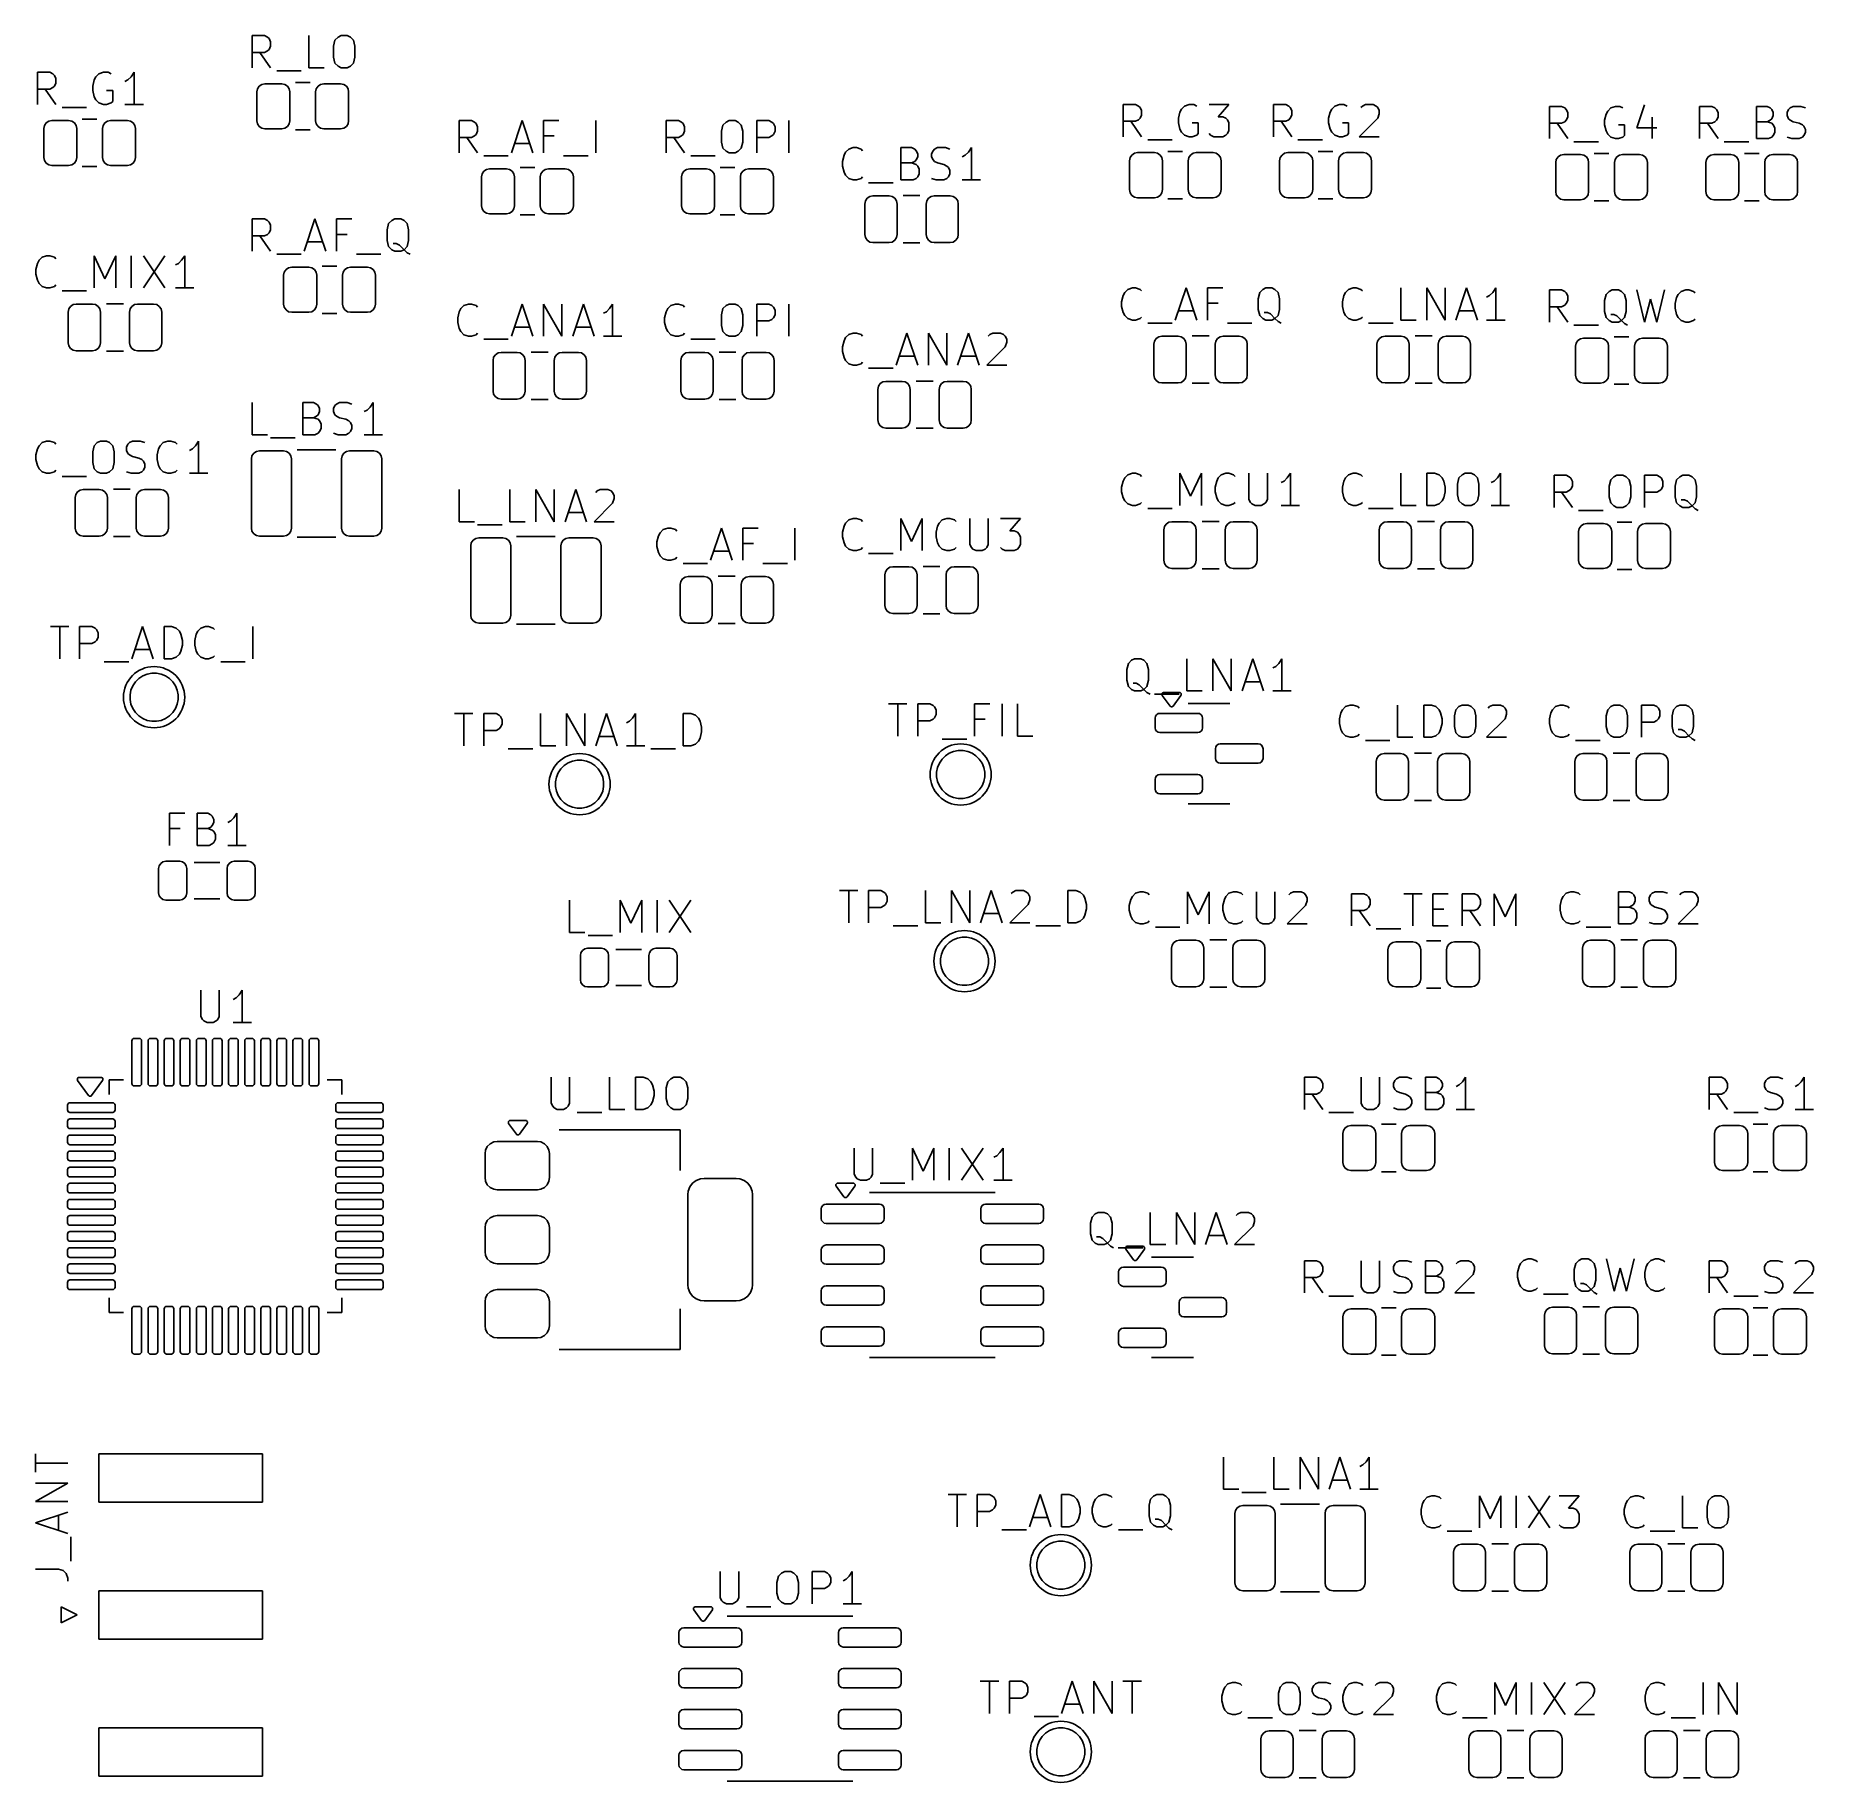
# Model space of a CAD drawing. Extents: x -0.18 to 2, y -0.2 to 1.93.
import ezdxf

# ---------------------------------------------------------------- set-up
doc = ezdxf.new("R2010")
doc.units = 0
doc.header["$MEASUREMENT"] = 0
doc.layers.add('BLACK', color=7, linetype='CONTINUOUS')
doc.layers.add('LYELLOW', color=51, linetype='CONTINUOUS')

msp = doc.modelspace()

# ---------------------------------------------------------------- linework, layer by layer
at = {"layer": 'BLACK', "linetype": 'CONTINUOUS'}
for p, q in [((0.0939, 1.8658), (0.096, 1.869)), ((0.0939, 1.8658), (0.096, 1.869)), ((0.096, 1.869), (0.0992, 1.8711)), ((0.096, 1.869), (0.0992, 1.8711)), ((0.0992, 1.8711), (0.103, 1.8719)), ((0.0992, 1.8711), (0.103, 1.8719)), ((0.103, 1.8719), (0.1236, 1.8719)), ((0.103, 1.8719), (0.1236, 1.8719)), ((0.1236, 1.8719), (0.1274, 1.8711)), ((0.1236, 1.8719), (0.1274, 1.8711)), ((0.1274, 1.8711), (0.1306, 1.869)), ((0.1274, 1.8711), (0.1306, 1.869)), ((0.1306, 1.869), (0.1327, 1.8658)), ((0.1306, 1.869), (0.1327, 1.8658)), ((0.1657, 1.8658), (0.1679, 1.869)), ((0.1657, 1.8658), (0.1679, 1.869)), ((0.1679, 1.869), (0.1711, 1.8711)), ((0.1679, 1.869), (0.1711, 1.8711)), ((0.1711, 1.8711), (0.1748, 1.8719)), ((0.1711, 1.8711), (0.1748, 1.8719)), ((0.1748, 1.8719), (0.1955, 1.8719)), ((0.1748, 1.8719), (0.1955, 1.8719)), ((0.1955, 1.8719), (0.1993, 1.8711)), ((0.1955, 1.8719), (0.1993, 1.8711)), ((0.1993, 1.8711), (0.2025, 1.869)), ((0.1993, 1.8711), (0.2025, 1.869)), ((0.2025, 1.869), (0.2046, 1.8658)), ((0.2025, 1.869), (0.2046, 1.8658)), ((0.0931, 1.862), (0.0939, 1.8658)), ((0.0931, 1.862), (0.0939, 1.8658)), ((0.0931, 1.8266), (0.0931, 1.862)), ((0.0931, 1.8266), (0.0931, 1.862)), ((0.1327, 1.8658), (0.1335, 1.862)), ((0.1327, 1.8658), (0.1335, 1.862)), ((0.1335, 1.862), (0.1335, 1.8266)), ((0.1335, 1.862), (0.1335, 1.8266)), ((0.165, 1.862), (0.1657, 1.8658)), ((0.165, 1.862), (0.1657, 1.8658)), ((0.165, 1.8266), (0.165, 1.862)), ((0.165, 1.8266), (0.165, 1.862)), ((0.2046, 1.8658), (0.2053, 1.862)), ((0.2046, 1.8658), (0.2053, 1.862)), ((0.2053, 1.862), (0.2053, 1.8266)), ((0.2053, 1.862), (0.2053, 1.8266)), ((-0.1645, 1.8241), (-0.1613, 1.8262)), ((-0.1645, 1.8241), (-0.1613, 1.8262)), ((-0.1613, 1.8262), (-0.1575, 1.827)), ((-0.1613, 1.8262), (-0.1575, 1.827)), ((-0.1575, 1.827), (-0.1369, 1.827)), ((-0.1575, 1.827), (-0.1369, 1.827)), ((-0.1369, 1.827), (-0.1331, 1.8262)), ((-0.1369, 1.827), (-0.1331, 1.8262)), ((-0.1331, 1.8262), (-0.1299, 1.8241)), ((-0.1331, 1.8262), (-0.1299, 1.8241)), ((-0.0926, 1.8241), (-0.0894, 1.8262)), ((-0.0926, 1.8241), (-0.0894, 1.8262)), ((-0.0894, 1.8262), (-0.0857, 1.827)), ((-0.0894, 1.8262), (-0.0857, 1.827)), ((-0.0857, 1.827), (-0.065, 1.827)), ((-0.0857, 1.827), (-0.065, 1.827)), ((-0.065, 1.827), (-0.0612, 1.8262)), ((-0.065, 1.827), (-0.0612, 1.8262)), ((-0.0612, 1.8262), (-0.058, 1.8241)), ((-0.0612, 1.8262), (-0.058, 1.8241)), ((0.0939, 1.8228), (0.0931, 1.8266)), ((0.0939, 1.8228), (0.0931, 1.8266)), ((0.1335, 1.8266), (0.1327, 1.8228)), ((0.1335, 1.8266), (0.1327, 1.8228)), ((0.1657, 1.8228), (0.165, 1.8266)), ((0.1657, 1.8228), (0.165, 1.8266)), ((0.2053, 1.8266), (0.2046, 1.8228)), ((0.2053, 1.8266), (0.2046, 1.8228)), ((-0.1674, 1.8172), (-0.1666, 1.8209)), ((-0.1674, 1.8172), (-0.1666, 1.8209)), ((-0.1674, 1.7817), (-0.1674, 1.8172)), ((-0.1674, 1.7817), (-0.1674, 1.8172)), ((-0.1666, 1.8209), (-0.1645, 1.8241)), ((-0.1666, 1.8209), (-0.1645, 1.8241)), ((-0.1299, 1.8241), (-0.1278, 1.8209)), ((-0.1299, 1.8241), (-0.1278, 1.8209)), ((-0.1278, 1.8209), (-0.127, 1.8172)), ((-0.1278, 1.8209), (-0.127, 1.8172)), ((-0.127, 1.8172), (-0.127, 1.7817)), ((-0.127, 1.8172), (-0.127, 1.7817)), ((-0.0955, 1.8172), (-0.0948, 1.8209)), ((-0.0955, 1.8172), (-0.0948, 1.8209)), ((-0.0955, 1.7817), (-0.0955, 1.8172)), ((-0.0955, 1.7817), (-0.0955, 1.8172)), ((-0.0948, 1.8209), (-0.0926, 1.8241)), ((-0.0948, 1.8209), (-0.0926, 1.8241)), ((-0.058, 1.8241), (-0.0559, 1.8209)), ((-0.058, 1.8241), (-0.0559, 1.8209)), ((-0.0559, 1.8209), (-0.0552, 1.8172)), ((-0.0559, 1.8209), (-0.0552, 1.8172)), ((-0.0552, 1.8172), (-0.0552, 1.7817)), ((-0.0552, 1.8172), (-0.0552, 1.7817)), ((0.096, 1.8196), (0.0939, 1.8228)), ((0.096, 1.8196), (0.0939, 1.8228)), ((0.0992, 1.8175), (0.096, 1.8196)), ((0.0992, 1.8175), (0.096, 1.8196)), ((0.103, 1.8168), (0.0992, 1.8175)), ((0.103, 1.8168), (0.0992, 1.8175)), ((0.1236, 1.8168), (0.103, 1.8168)), ((0.1236, 1.8168), (0.103, 1.8168)), ((0.1274, 1.8175), (0.1236, 1.8168)), ((0.1274, 1.8175), (0.1236, 1.8168)), ((0.1306, 1.8196), (0.1274, 1.8175)), ((0.1306, 1.8196), (0.1274, 1.8175)), ((0.1327, 1.8228), (0.1306, 1.8196)), ((0.1327, 1.8228), (0.1306, 1.8196)), ((0.1679, 1.8196), (0.1657, 1.8228)), ((0.1679, 1.8196), (0.1657, 1.8228)), ((0.1711, 1.8175), (0.1679, 1.8196)), ((0.1711, 1.8175), (0.1679, 1.8196)), ((0.1748, 1.8168), (0.1711, 1.8175)), ((0.1748, 1.8168), (0.1711, 1.8175)), ((0.1955, 1.8168), (0.1748, 1.8168)), ((0.1955, 1.8168), (0.1748, 1.8168)), ((0.1993, 1.8175), (0.1955, 1.8168)), ((0.1993, 1.8175), (0.1955, 1.8168)), ((0.2025, 1.8196), (0.1993, 1.8175)), ((0.2025, 1.8196), (0.1993, 1.8175)), ((0.2046, 1.8228), (0.2025, 1.8196)), ((0.2046, 1.8228), (0.2025, 1.8196)), ((1.1604, 1.7816), (1.1626, 1.7847)), ((1.1604, 1.7816), (1.1626, 1.7847)), ((1.1626, 1.7847), (1.1658, 1.7869)), ((1.1626, 1.7847), (1.1658, 1.7869)), ((1.1658, 1.7869), (1.1695, 1.7876)), ((1.1658, 1.7869), (1.1695, 1.7876)), ((1.1695, 1.7876), (1.1902, 1.7876)), ((1.1695, 1.7876), (1.1902, 1.7876)), ((1.1902, 1.7876), (1.194, 1.7869)), ((1.1902, 1.7876), (1.194, 1.7869)), ((1.194, 1.7869), (1.1972, 1.7847)), ((1.194, 1.7869), (1.1972, 1.7847)), ((1.1972, 1.7847), (1.1993, 1.7816)), ((1.1972, 1.7847), (1.1993, 1.7816)), ((1.2323, 1.7816), (1.2344, 1.7847)), ((1.2323, 1.7816), (1.2344, 1.7847)), ((1.2344, 1.7847), (1.2376, 1.7869)), ((1.2344, 1.7847), (1.2376, 1.7869)), ((1.2376, 1.7869), (1.2414, 1.7876)), ((1.2376, 1.7869), (1.2414, 1.7876)), ((1.2414, 1.7876), (1.262, 1.7876)), ((1.2414, 1.7876), (1.262, 1.7876)), ((1.262, 1.7876), (1.2658, 1.7869)), ((1.262, 1.7876), (1.2658, 1.7869)), ((1.2658, 1.7869), (1.269, 1.7847)), ((1.2658, 1.7869), (1.269, 1.7847)), ((1.269, 1.7847), (1.2711, 1.7816)), ((1.269, 1.7847), (1.2711, 1.7816)), ((1.3441, 1.7816), (1.3462, 1.7847)), ((1.3441, 1.7816), (1.3462, 1.7847)), ((1.3462, 1.7847), (1.3494, 1.7869)), ((1.3462, 1.7847), (1.3494, 1.7869)), ((1.3494, 1.7869), (1.3532, 1.7876)), ((1.3494, 1.7869), (1.3532, 1.7876)), ((1.3532, 1.7876), (1.3738, 1.7876)), ((1.3532, 1.7876), (1.3738, 1.7876)), ((1.3738, 1.7876), (1.3776, 1.7869)), ((1.3738, 1.7876), (1.3776, 1.7869)), ((1.3776, 1.7869), (1.3808, 1.7847)), ((1.3776, 1.7869), (1.3808, 1.7847)), ((1.3808, 1.7847), (1.3829, 1.7816)), ((1.3808, 1.7847), (1.3829, 1.7816)), ((1.4159, 1.7816), (1.4181, 1.7847)), ((1.4159, 1.7816), (1.4181, 1.7847)), ((1.4181, 1.7847), (1.4212, 1.7869)), ((1.4181, 1.7847), (1.4212, 1.7869)), ((1.4212, 1.7869), (1.425, 1.7876)), ((1.4212, 1.7869), (1.425, 1.7876)), ((1.425, 1.7876), (1.4457, 1.7876)), ((1.425, 1.7876), (1.4457, 1.7876)), ((1.4457, 1.7876), (1.4494, 1.7869)), ((1.4457, 1.7876), (1.4494, 1.7869)), ((1.4494, 1.7869), (1.4526, 1.7847)), ((1.4494, 1.7869), (1.4526, 1.7847)), ((1.4526, 1.7847), (1.4548, 1.7816)), ((1.4526, 1.7847), (1.4548, 1.7816)), ((1.6814, 1.7792), (1.6836, 1.7824)), ((1.6814, 1.7792), (1.6836, 1.7824)), ((1.6836, 1.7824), (1.6868, 1.7845)), ((1.6836, 1.7824), (1.6868, 1.7845)), ((1.6868, 1.7845), (1.6905, 1.7853)), ((1.6868, 1.7845), (1.6905, 1.7853)), ((1.6905, 1.7853), (1.7112, 1.7853)), ((1.6905, 1.7853), (1.7112, 1.7853)), ((1.7112, 1.7853), (1.715, 1.7845)), ((1.7112, 1.7853), (1.715, 1.7845)), ((1.715, 1.7845), (1.7182, 1.7824)), ((1.715, 1.7845), (1.7182, 1.7824)), ((1.7182, 1.7824), (1.7203, 1.7792)), ((1.7182, 1.7824), (1.7203, 1.7792)), ((1.7533, 1.7792), (1.7554, 1.7824)), ((1.7533, 1.7792), (1.7554, 1.7824)), ((1.7554, 1.7824), (1.7586, 1.7845)), ((1.7554, 1.7824), (1.7586, 1.7845)), ((1.7586, 1.7845), (1.7624, 1.7853)), ((1.7586, 1.7845), (1.7624, 1.7853)), ((1.7624, 1.7853), (1.783, 1.7853)), ((1.7624, 1.7853), (1.783, 1.7853)), ((1.783, 1.7853), (1.7868, 1.7845)), ((1.783, 1.7853), (1.7868, 1.7845)), ((1.7868, 1.7845), (1.79, 1.7824)), ((1.7868, 1.7845), (1.79, 1.7824)), ((1.79, 1.7824), (1.7921, 1.7792)), ((1.79, 1.7824), (1.7921, 1.7792)), ((1.8651, 1.7792), (1.8672, 1.7824)), ((1.8651, 1.7792), (1.8672, 1.7824)), ((1.8672, 1.7824), (1.8704, 1.7845)), ((1.8672, 1.7824), (1.8704, 1.7845)), ((1.8704, 1.7845), (1.8742, 1.7853)), ((1.8704, 1.7845), (1.8742, 1.7853)), ((1.8742, 1.7853), (1.8948, 1.7853)), ((1.8742, 1.7853), (1.8948, 1.7853)), ((1.8948, 1.7853), (1.8986, 1.7845)), ((1.8948, 1.7853), (1.8986, 1.7845)), ((1.8986, 1.7845), (1.9018, 1.7824)), ((1.8986, 1.7845), (1.9018, 1.7824)), ((1.9018, 1.7824), (1.9039, 1.7792)), ((1.9018, 1.7824), (1.9039, 1.7792)), ((1.9369, 1.7792), (1.9391, 1.7824)), ((1.9369, 1.7792), (1.9391, 1.7824)), ((1.9391, 1.7824), (1.9422, 1.7845)), ((1.9391, 1.7824), (1.9422, 1.7845)), ((1.9422, 1.7845), (1.946, 1.7853)), ((1.9422, 1.7845), (1.946, 1.7853)), ((1.946, 1.7853), (1.9667, 1.7853)), ((1.946, 1.7853), (1.9667, 1.7853)), ((1.9667, 1.7853), (1.9704, 1.7845)), ((1.9667, 1.7853), (1.9704, 1.7845)), ((1.9704, 1.7845), (1.9736, 1.7824)), ((1.9704, 1.7845), (1.9736, 1.7824)), ((1.9736, 1.7824), (1.9758, 1.7792)), ((1.9736, 1.7824), (1.9758, 1.7792)), ((-0.1666, 1.778), (-0.1674, 1.7817)), ((-0.1666, 1.778), (-0.1674, 1.7817)), ((-0.1645, 1.7748), (-0.1666, 1.778)), ((-0.1645, 1.7748), (-0.1666, 1.778)), ((-0.1613, 1.7726), (-0.1645, 1.7748)), ((-0.1613, 1.7726), (-0.1645, 1.7748)), ((-0.1575, 1.7719), (-0.1613, 1.7726)), ((-0.1575, 1.7719), (-0.1613, 1.7726)), ((-0.1369, 1.7719), (-0.1575, 1.7719)), ((-0.1369, 1.7719), (-0.1575, 1.7719)), ((-0.1331, 1.7726), (-0.1369, 1.7719)), ((-0.1331, 1.7726), (-0.1369, 1.7719)), ((-0.1299, 1.7748), (-0.1331, 1.7726)), ((-0.1299, 1.7748), (-0.1331, 1.7726)), ((-0.1278, 1.778), (-0.1299, 1.7748)), ((-0.1278, 1.778), (-0.1299, 1.7748)), ((-0.127, 1.7817), (-0.1278, 1.778)), ((-0.127, 1.7817), (-0.1278, 1.778)), ((-0.0948, 1.778), (-0.0955, 1.7817)), ((-0.0948, 1.778), (-0.0955, 1.7817)), ((-0.0926, 1.7748), (-0.0948, 1.778)), ((-0.0926, 1.7748), (-0.0948, 1.778)), ((-0.0894, 1.7726), (-0.0926, 1.7748)), ((-0.0894, 1.7726), (-0.0926, 1.7748)), ((-0.0857, 1.7719), (-0.0894, 1.7726)), ((-0.0857, 1.7719), (-0.0894, 1.7726)), ((-0.065, 1.7719), (-0.0857, 1.7719)), ((-0.065, 1.7719), (-0.0857, 1.7719)), ((-0.0612, 1.7726), (-0.065, 1.7719)), ((-0.0612, 1.7726), (-0.065, 1.7719)), ((-0.058, 1.7748), (-0.0612, 1.7726)), ((-0.058, 1.7748), (-0.0612, 1.7726)), ((-0.0559, 1.778), (-0.058, 1.7748)), ((-0.0559, 1.778), (-0.058, 1.7748)), ((-0.0552, 1.7817), (-0.0559, 1.778)), ((-0.0552, 1.7817), (-0.0559, 1.778)), ((0.3678, 1.7581), (0.3685, 1.7619)), ((0.3678, 1.7581), (0.3685, 1.7619)), ((0.3685, 1.7619), (0.3707, 1.7651)), ((0.3685, 1.7619), (0.3707, 1.7651)), ((0.3707, 1.7651), (0.3739, 1.7672)), ((0.3707, 1.7651), (0.3739, 1.7672)), ((0.3739, 1.7672), (0.3776, 1.7679)), ((0.3739, 1.7672), (0.3776, 1.7679)), ((0.3776, 1.7679), (0.3983, 1.7679)), ((0.3776, 1.7679), (0.3983, 1.7679)), ((0.3983, 1.7679), (0.4021, 1.7672)), ((0.3983, 1.7679), (0.4021, 1.7672)), ((0.4021, 1.7672), (0.4053, 1.7651)), ((0.4021, 1.7672), (0.4053, 1.7651)), ((0.4053, 1.7651), (0.4074, 1.7619)), ((0.4053, 1.7651), (0.4074, 1.7619)), ((0.4074, 1.7619), (0.4081, 1.7581)), ((0.4074, 1.7619), (0.4081, 1.7581)), ((0.4396, 1.7581), (0.4404, 1.7619)), ((0.4396, 1.7581), (0.4404, 1.7619)), ((0.4404, 1.7619), (0.4425, 1.7651)), ((0.4404, 1.7619), (0.4425, 1.7651)), ((0.4425, 1.7651), (0.4457, 1.7672)), ((0.4425, 1.7651), (0.4457, 1.7672)), ((0.4457, 1.7672), (0.4495, 1.7679)), ((0.4457, 1.7672), (0.4495, 1.7679)), ((0.4495, 1.7679), (0.4701, 1.7679)), ((0.4495, 1.7679), (0.4701, 1.7679)), ((0.4701, 1.7679), (0.4739, 1.7672)), ((0.4701, 1.7679), (0.4739, 1.7672)), ((0.4739, 1.7672), (0.4771, 1.7651)), ((0.4739, 1.7672), (0.4771, 1.7651)), ((0.4771, 1.7651), (0.4792, 1.7619)), ((0.4771, 1.7651), (0.4792, 1.7619)), ((0.4792, 1.7619), (0.48, 1.7581)), ((0.4792, 1.7619), (0.48, 1.7581)), ((0.6123, 1.7581), (0.6131, 1.7619)), ((0.6123, 1.7581), (0.6131, 1.7619)), ((0.6131, 1.7619), (0.6152, 1.7651)), ((0.6131, 1.7619), (0.6152, 1.7651)), ((0.6152, 1.7651), (0.6184, 1.7672)), ((0.6152, 1.7651), (0.6184, 1.7672)), ((0.6184, 1.7672), (0.6222, 1.7679)), ((0.6184, 1.7672), (0.6222, 1.7679)), ((0.6222, 1.7679), (0.6429, 1.7679)), ((0.6222, 1.7679), (0.6429, 1.7679)), ((0.6429, 1.7679), (0.6466, 1.7672)), ((0.6429, 1.7679), (0.6466, 1.7672)), ((0.6466, 1.7672), (0.6498, 1.7651)), ((0.6466, 1.7672), (0.6498, 1.7651)), ((0.6498, 1.7651), (0.652, 1.7619)), ((0.6498, 1.7651), (0.652, 1.7619)), ((0.652, 1.7619), (0.6527, 1.7581)), ((0.652, 1.7619), (0.6527, 1.7581)), ((0.6842, 1.7581), (0.6849, 1.7619)), ((0.6842, 1.7581), (0.6849, 1.7619)), ((0.6849, 1.7619), (0.6871, 1.7651)), ((0.6849, 1.7619), (0.6871, 1.7651)), ((0.6871, 1.7651), (0.6903, 1.7672)), ((0.6871, 1.7651), (0.6903, 1.7672)), ((0.6903, 1.7672), (0.694, 1.7679)), ((0.6903, 1.7672), (0.694, 1.7679)), ((0.694, 1.7679), (0.7147, 1.7679)), ((0.694, 1.7679), (0.7147, 1.7679)), ((0.7147, 1.7679), (0.7185, 1.7672)), ((0.7147, 1.7679), (0.7185, 1.7672)), ((0.7185, 1.7672), (0.7217, 1.7651)), ((0.7185, 1.7672), (0.7217, 1.7651)), ((0.7217, 1.7651), (0.7238, 1.7619)), ((0.7217, 1.7651), (0.7238, 1.7619)), ((0.7238, 1.7619), (0.7246, 1.7581)), ((0.7238, 1.7619), (0.7246, 1.7581)), ((1.1597, 1.7778), (1.1604, 1.7816)), ((1.1597, 1.7778), (1.1604, 1.7816)), ((1.1597, 1.7424), (1.1597, 1.7778)), ((1.1597, 1.7424), (1.1597, 1.7778)), ((1.1993, 1.7816), (1.2, 1.7778)), ((1.1993, 1.7816), (1.2, 1.7778)), ((1.2, 1.7778), (1.2, 1.7424)), ((1.2, 1.7778), (1.2, 1.7424)), ((1.2315, 1.7778), (1.2323, 1.7816)), ((1.2315, 1.7778), (1.2323, 1.7816)), ((1.2315, 1.7424), (1.2315, 1.7778)), ((1.2315, 1.7424), (1.2315, 1.7778)), ((1.2711, 1.7816), (1.2719, 1.7778)), ((1.2711, 1.7816), (1.2719, 1.7778)), ((1.2719, 1.7778), (1.2719, 1.7424)), ((1.2719, 1.7778), (1.2719, 1.7424)), ((1.3433, 1.7778), (1.3441, 1.7816)), ((1.3433, 1.7778), (1.3441, 1.7816)), ((1.3433, 1.7424), (1.3433, 1.7778)), ((1.3433, 1.7424), (1.3433, 1.7778)), ((1.3829, 1.7816), (1.3837, 1.7778)), ((1.3829, 1.7816), (1.3837, 1.7778)), ((1.3837, 1.7778), (1.3837, 1.7424)), ((1.3837, 1.7778), (1.3837, 1.7424)), ((1.4152, 1.7778), (1.4159, 1.7816)), ((1.4152, 1.7778), (1.4159, 1.7816)), ((1.4152, 1.7424), (1.4152, 1.7778)), ((1.4152, 1.7424), (1.4152, 1.7778)), ((1.4548, 1.7816), (1.4555, 1.7778)), ((1.4548, 1.7816), (1.4555, 1.7778)), ((1.4555, 1.7778), (1.4555, 1.7424)), ((1.4555, 1.7778), (1.4555, 1.7424)), ((1.6807, 1.7754), (1.6814, 1.7792)), ((1.6807, 1.7754), (1.6814, 1.7792)), ((1.6807, 1.74), (1.6807, 1.7754)), ((1.6807, 1.74), (1.6807, 1.7754)), ((1.7203, 1.7792), (1.721, 1.7754)), ((1.7203, 1.7792), (1.721, 1.7754)), ((1.721, 1.7754), (1.721, 1.74)), ((1.721, 1.7754), (1.721, 1.74)), ((1.7525, 1.7754), (1.7533, 1.7792)), ((1.7525, 1.7754), (1.7533, 1.7792)), ((1.7525, 1.74), (1.7525, 1.7754)), ((1.7525, 1.74), (1.7525, 1.7754)), ((1.7921, 1.7792), (1.7929, 1.7754)), ((1.7921, 1.7792), (1.7929, 1.7754)), ((1.7929, 1.7754), (1.7929, 1.74)), ((1.7929, 1.7754), (1.7929, 1.74)), ((1.8643, 1.7754), (1.8651, 1.7792)), ((1.8643, 1.7754), (1.8651, 1.7792)), ((1.8643, 1.74), (1.8643, 1.7754)), ((1.8643, 1.74), (1.8643, 1.7754)), ((1.9039, 1.7792), (1.9047, 1.7754)), ((1.9039, 1.7792), (1.9047, 1.7754)), ((1.9047, 1.7754), (1.9047, 1.74)), ((1.9047, 1.7754), (1.9047, 1.74)), ((1.9362, 1.7754), (1.9369, 1.7792)), ((1.9362, 1.7754), (1.9369, 1.7792)), ((1.9362, 1.74), (1.9362, 1.7754)), ((1.9362, 1.74), (1.9362, 1.7754)), ((1.9758, 1.7792), (1.9765, 1.7754)), ((1.9758, 1.7792), (1.9765, 1.7754)), ((1.9765, 1.7754), (1.9765, 1.74)), ((1.9765, 1.7754), (1.9765, 1.74)), ((0.3678, 1.7227), (0.3678, 1.7581)), ((0.3678, 1.7227), (0.3678, 1.7581)), ((0.4081, 1.7581), (0.4081, 1.7227)), ((0.4081, 1.7581), (0.4081, 1.7227)), ((0.4396, 1.7227), (0.4396, 1.7581)), ((0.4396, 1.7227), (0.4396, 1.7581)), ((0.48, 1.7581), (0.48, 1.7227)), ((0.48, 1.7581), (0.48, 1.7227)), ((0.6123, 1.7227), (0.6123, 1.7581)), ((0.6123, 1.7227), (0.6123, 1.7581)), ((0.6527, 1.7581), (0.6527, 1.7227)), ((0.6527, 1.7581), (0.6527, 1.7227)), ((0.6842, 1.7227), (0.6842, 1.7581)), ((0.6842, 1.7227), (0.6842, 1.7581)), ((0.7246, 1.7581), (0.7246, 1.7227)), ((0.7246, 1.7581), (0.7246, 1.7227)), ((1.1604, 1.7386), (1.1597, 1.7424)), ((1.1604, 1.7386), (1.1597, 1.7424)), ((1.1626, 1.7354), (1.1604, 1.7386)), ((1.1626, 1.7354), (1.1604, 1.7386)), ((1.1993, 1.7386), (1.1972, 1.7354)), ((1.1993, 1.7386), (1.1972, 1.7354)), ((1.2, 1.7424), (1.1993, 1.7386)), ((1.2, 1.7424), (1.1993, 1.7386)), ((1.2323, 1.7386), (1.2315, 1.7424)), ((1.2323, 1.7386), (1.2315, 1.7424)), ((1.2344, 1.7354), (1.2323, 1.7386)), ((1.2344, 1.7354), (1.2323, 1.7386)), ((1.2711, 1.7386), (1.269, 1.7354)), ((1.2711, 1.7386), (1.269, 1.7354)), ((1.2719, 1.7424), (1.2711, 1.7386)), ((1.2719, 1.7424), (1.2711, 1.7386)), ((1.3441, 1.7386), (1.3433, 1.7424)), ((1.3441, 1.7386), (1.3433, 1.7424)), ((1.3462, 1.7354), (1.3441, 1.7386)), ((1.3462, 1.7354), (1.3441, 1.7386)), ((1.3829, 1.7386), (1.3808, 1.7354)), ((1.3829, 1.7386), (1.3808, 1.7354)), ((1.3837, 1.7424), (1.3829, 1.7386)), ((1.3837, 1.7424), (1.3829, 1.7386)), ((1.4159, 1.7386), (1.4152, 1.7424)), ((1.4159, 1.7386), (1.4152, 1.7424)), ((1.4181, 1.7354), (1.4159, 1.7386)), ((1.4181, 1.7354), (1.4159, 1.7386)), ((1.4548, 1.7386), (1.4526, 1.7354)), ((1.4548, 1.7386), (1.4526, 1.7354)), ((1.4555, 1.7424), (1.4548, 1.7386)), ((1.4555, 1.7424), (1.4548, 1.7386)), ((1.6814, 1.7362), (1.6807, 1.74)), ((1.6814, 1.7362), (1.6807, 1.74)), ((1.721, 1.74), (1.7203, 1.7362)), ((1.721, 1.74), (1.7203, 1.7362)), ((1.7533, 1.7362), (1.7525, 1.74)), ((1.7533, 1.7362), (1.7525, 1.74)), ((1.7929, 1.74), (1.7921, 1.7362)), ((1.7929, 1.74), (1.7921, 1.7362)), ((1.8651, 1.7362), (1.8643, 1.74)), ((1.8651, 1.7362), (1.8643, 1.74)), ((1.9047, 1.74), (1.9039, 1.7362)), ((1.9047, 1.74), (1.9039, 1.7362)), ((1.9369, 1.7362), (1.9362, 1.74)), ((1.9369, 1.7362), (1.9362, 1.74)), ((1.9765, 1.74), (1.9758, 1.7362)), ((1.9765, 1.74), (1.9758, 1.7362)), ((0.3685, 1.7189), (0.3678, 1.7227)), ((0.3685, 1.7189), (0.3678, 1.7227)), ((0.3707, 1.7157), (0.3685, 1.7189)), ((0.3707, 1.7157), (0.3685, 1.7189)), ((0.4074, 1.7189), (0.4053, 1.7157)), ((0.4074, 1.7189), (0.4053, 1.7157)), ((0.4081, 1.7227), (0.4074, 1.7189)), ((0.4081, 1.7227), (0.4074, 1.7189)), ((0.4404, 1.7189), (0.4396, 1.7227)), ((0.4404, 1.7189), (0.4396, 1.7227)), ((0.4425, 1.7157), (0.4404, 1.7189)), ((0.4425, 1.7157), (0.4404, 1.7189)), ((0.4792, 1.7189), (0.4771, 1.7157)), ((0.4792, 1.7189), (0.4771, 1.7157)), ((0.48, 1.7227), (0.4792, 1.7189)), ((0.48, 1.7227), (0.4792, 1.7189)), ((0.6131, 1.7189), (0.6123, 1.7227)), ((0.6131, 1.7189), (0.6123, 1.7227)), ((0.6152, 1.7157), (0.6131, 1.7189)), ((0.6152, 1.7157), (0.6131, 1.7189)), ((0.652, 1.7189), (0.6498, 1.7157)), ((0.652, 1.7189), (0.6498, 1.7157)), ((0.6527, 1.7227), (0.652, 1.7189)), ((0.6527, 1.7227), (0.652, 1.7189)), ((0.6849, 1.7189), (0.6842, 1.7227)), ((0.6849, 1.7189), (0.6842, 1.7227)), ((0.6871, 1.7157), (0.6849, 1.7189)), ((0.6871, 1.7157), (0.6849, 1.7189)), ((0.7238, 1.7189), (0.7217, 1.7157)), ((0.7238, 1.7189), (0.7217, 1.7157)), ((0.7246, 1.7227), (0.7238, 1.7189)), ((0.7246, 1.7227), (0.7238, 1.7189)), ((0.8363, 1.7248), (0.8371, 1.7286)), ((0.8363, 1.7248), (0.8371, 1.7286)), ((0.8363, 1.6874), (0.8363, 1.7248)), ((0.8363, 1.6874), (0.8363, 1.7248)), ((0.8371, 1.7286), (0.8392, 1.7318)), ((0.8371, 1.7286), (0.8392, 1.7318)), ((0.8392, 1.7318), (0.8424, 1.7339)), ((0.8392, 1.7318), (0.8424, 1.7339)), ((0.8424, 1.7339), (0.8462, 1.7347)), ((0.8424, 1.7339), (0.8462, 1.7347)), ((0.8462, 1.7347), (0.8659, 1.7347)), ((0.8462, 1.7347), (0.8659, 1.7347)), ((0.8659, 1.7347), (0.8696, 1.7339)), ((0.8659, 1.7347), (0.8696, 1.7339)), ((0.8696, 1.7339), (0.8728, 1.7318)), ((0.8696, 1.7339), (0.8728, 1.7318)), ((0.8728, 1.7318), (0.875, 1.7286)), ((0.8728, 1.7318), (0.875, 1.7286)), ((0.875, 1.7286), (0.8757, 1.7248)), ((0.875, 1.7286), (0.8757, 1.7248)), ((0.8757, 1.7248), (0.8757, 1.6874)), ((0.8757, 1.7248), (0.8757, 1.6874)), ((0.9111, 1.7248), (0.9119, 1.7286)), ((0.9111, 1.7248), (0.9119, 1.7286)), ((0.9111, 1.6874), (0.9111, 1.7248)), ((0.9111, 1.6874), (0.9111, 1.7248)), ((0.9119, 1.7286), (0.914, 1.7318)), ((0.9119, 1.7286), (0.914, 1.7318)), ((0.914, 1.7318), (0.9172, 1.7339)), ((0.914, 1.7318), (0.9172, 1.7339)), ((0.9172, 1.7339), (0.921, 1.7347)), ((0.9172, 1.7339), (0.921, 1.7347)), ((0.921, 1.7347), (0.9407, 1.7347)), ((0.921, 1.7347), (0.9407, 1.7347)), ((0.9407, 1.7347), (0.9444, 1.7339)), ((0.9407, 1.7347), (0.9444, 1.7339)), ((0.9444, 1.7339), (0.9476, 1.7318)), ((0.9444, 1.7339), (0.9476, 1.7318)), ((0.9476, 1.7318), (0.9498, 1.7286)), ((0.9476, 1.7318), (0.9498, 1.7286)), ((0.9498, 1.7286), (0.9505, 1.7248)), ((0.9498, 1.7286), (0.9505, 1.7248)), ((0.9505, 1.7248), (0.9505, 1.6874)), ((0.9505, 1.7248), (0.9505, 1.6874)), ((1.1658, 1.7333), (1.1626, 1.7354)), ((1.1658, 1.7333), (1.1626, 1.7354)), ((1.1695, 1.7325), (1.1658, 1.7333)), ((1.1695, 1.7325), (1.1658, 1.7333)), ((1.1902, 1.7325), (1.1695, 1.7325)), ((1.1902, 1.7325), (1.1695, 1.7325)), ((1.194, 1.7333), (1.1902, 1.7325)), ((1.194, 1.7333), (1.1902, 1.7325)), ((1.1972, 1.7354), (1.194, 1.7333)), ((1.1972, 1.7354), (1.194, 1.7333)), ((1.2376, 1.7333), (1.2344, 1.7354)), ((1.2376, 1.7333), (1.2344, 1.7354)), ((1.2414, 1.7325), (1.2376, 1.7333)), ((1.2414, 1.7325), (1.2376, 1.7333)), ((1.262, 1.7325), (1.2414, 1.7325)), ((1.262, 1.7325), (1.2414, 1.7325)), ((1.2658, 1.7333), (1.262, 1.7325)), ((1.2658, 1.7333), (1.262, 1.7325)), ((1.269, 1.7354), (1.2658, 1.7333)), ((1.269, 1.7354), (1.2658, 1.7333)), ((1.3494, 1.7333), (1.3462, 1.7354)), ((1.3494, 1.7333), (1.3462, 1.7354)), ((1.3532, 1.7325), (1.3494, 1.7333)), ((1.3532, 1.7325), (1.3494, 1.7333)), ((1.3738, 1.7325), (1.3532, 1.7325)), ((1.3738, 1.7325), (1.3532, 1.7325)), ((1.3776, 1.7333), (1.3738, 1.7325)), ((1.3776, 1.7333), (1.3738, 1.7325)), ((1.3808, 1.7354), (1.3776, 1.7333)), ((1.3808, 1.7354), (1.3776, 1.7333)), ((1.4212, 1.7333), (1.4181, 1.7354)), ((1.4212, 1.7333), (1.4181, 1.7354)), ((1.425, 1.7325), (1.4212, 1.7333)), ((1.425, 1.7325), (1.4212, 1.7333)), ((1.4457, 1.7325), (1.425, 1.7325)), ((1.4457, 1.7325), (1.425, 1.7325)), ((1.4494, 1.7333), (1.4457, 1.7325)), ((1.4494, 1.7333), (1.4457, 1.7325)), ((1.4526, 1.7354), (1.4494, 1.7333)), ((1.4526, 1.7354), (1.4494, 1.7333)), ((1.6836, 1.733), (1.6814, 1.7362)), ((1.6836, 1.733), (1.6814, 1.7362)), ((1.6868, 1.7309), (1.6836, 1.733)), ((1.6868, 1.7309), (1.6836, 1.733)), ((1.6905, 1.7301), (1.6868, 1.7309)), ((1.6905, 1.7301), (1.6868, 1.7309)), ((1.7112, 1.7301), (1.6905, 1.7301)), ((1.7112, 1.7301), (1.6905, 1.7301)), ((1.715, 1.7309), (1.7112, 1.7301)), ((1.715, 1.7309), (1.7112, 1.7301)), ((1.7182, 1.733), (1.715, 1.7309)), ((1.7182, 1.733), (1.715, 1.7309)), ((1.7203, 1.7362), (1.7182, 1.733)), ((1.7203, 1.7362), (1.7182, 1.733)), ((1.7554, 1.733), (1.7533, 1.7362)), ((1.7554, 1.733), (1.7533, 1.7362)), ((1.7586, 1.7309), (1.7554, 1.733)), ((1.7586, 1.7309), (1.7554, 1.733)), ((1.7624, 1.7301), (1.7586, 1.7309)), ((1.7624, 1.7301), (1.7586, 1.7309)), ((1.783, 1.7301), (1.7624, 1.7301)), ((1.783, 1.7301), (1.7624, 1.7301)), ((1.7868, 1.7309), (1.783, 1.7301)), ((1.7868, 1.7309), (1.783, 1.7301)), ((1.79, 1.733), (1.7868, 1.7309)), ((1.79, 1.733), (1.7868, 1.7309)), ((1.7921, 1.7362), (1.79, 1.733)), ((1.7921, 1.7362), (1.79, 1.733)), ((1.8672, 1.733), (1.8651, 1.7362)), ((1.8672, 1.733), (1.8651, 1.7362)), ((1.8704, 1.7309), (1.8672, 1.733)), ((1.8704, 1.7309), (1.8672, 1.733)), ((1.8742, 1.7301), (1.8704, 1.7309)), ((1.8742, 1.7301), (1.8704, 1.7309)), ((1.8948, 1.7301), (1.8742, 1.7301)), ((1.8948, 1.7301), (1.8742, 1.7301)), ((1.8986, 1.7309), (1.8948, 1.7301)), ((1.8986, 1.7309), (1.8948, 1.7301)), ((1.9018, 1.733), (1.8986, 1.7309)), ((1.9018, 1.733), (1.8986, 1.7309)), ((1.9039, 1.7362), (1.9018, 1.733)), ((1.9039, 1.7362), (1.9018, 1.733)), ((1.9391, 1.733), (1.9369, 1.7362)), ((1.9391, 1.733), (1.9369, 1.7362)), ((1.9422, 1.7309), (1.9391, 1.733)), ((1.9422, 1.7309), (1.9391, 1.733)), ((1.946, 1.7301), (1.9422, 1.7309)), ((1.946, 1.7301), (1.9422, 1.7309)), ((1.9667, 1.7301), (1.946, 1.7301)), ((1.9667, 1.7301), (1.946, 1.7301)), ((1.9704, 1.7309), (1.9667, 1.7301)), ((1.9704, 1.7309), (1.9667, 1.7301)), ((1.9736, 1.733), (1.9704, 1.7309)), ((1.9736, 1.733), (1.9704, 1.7309)), ((1.9758, 1.7362), (1.9736, 1.733)), ((1.9758, 1.7362), (1.9736, 1.733)), ((0.3739, 1.7136), (0.3707, 1.7157)), ((0.3739, 1.7136), (0.3707, 1.7157)), ((0.3776, 1.7128), (0.3739, 1.7136)), ((0.3776, 1.7128), (0.3739, 1.7136)), ((0.3983, 1.7128), (0.3776, 1.7128)), ((0.3983, 1.7128), (0.3776, 1.7128)), ((0.4021, 1.7136), (0.3983, 1.7128)), ((0.4021, 1.7136), (0.3983, 1.7128)), ((0.4053, 1.7157), (0.4021, 1.7136)), ((0.4053, 1.7157), (0.4021, 1.7136)), ((0.4457, 1.7136), (0.4425, 1.7157)), ((0.4457, 1.7136), (0.4425, 1.7157)), ((0.4495, 1.7128), (0.4457, 1.7136)), ((0.4495, 1.7128), (0.4457, 1.7136)), ((0.4701, 1.7128), (0.4495, 1.7128)), ((0.4701, 1.7128), (0.4495, 1.7128)), ((0.4739, 1.7136), (0.4701, 1.7128)), ((0.4739, 1.7136), (0.4701, 1.7128)), ((0.4771, 1.7157), (0.4739, 1.7136)), ((0.4771, 1.7157), (0.4739, 1.7136)), ((0.6184, 1.7136), (0.6152, 1.7157)), ((0.6184, 1.7136), (0.6152, 1.7157)), ((0.6222, 1.7128), (0.6184, 1.7136)), ((0.6222, 1.7128), (0.6184, 1.7136)), ((0.6429, 1.7128), (0.6222, 1.7128)), ((0.6429, 1.7128), (0.6222, 1.7128)), ((0.6466, 1.7136), (0.6429, 1.7128)), ((0.6466, 1.7136), (0.6429, 1.7128)), ((0.6498, 1.7157), (0.6466, 1.7136)), ((0.6498, 1.7157), (0.6466, 1.7136)), ((0.6903, 1.7136), (0.6871, 1.7157)), ((0.6903, 1.7136), (0.6871, 1.7157)), ((0.694, 1.7128), (0.6903, 1.7136)), ((0.694, 1.7128), (0.6903, 1.7136)), ((0.7147, 1.7128), (0.694, 1.7128)), ((0.7147, 1.7128), (0.694, 1.7128)), ((0.7185, 1.7136), (0.7147, 1.7128)), ((0.7185, 1.7136), (0.7147, 1.7128)), ((0.7217, 1.7157), (0.7185, 1.7136)), ((0.7217, 1.7157), (0.7185, 1.7136)), ((0.8371, 1.6837), (0.8363, 1.6874)), ((0.8371, 1.6837), (0.8363, 1.6874)), ((0.8392, 1.6805), (0.8371, 1.6837)), ((0.8392, 1.6805), (0.8371, 1.6837)), ((0.8424, 1.6783), (0.8392, 1.6805)), ((0.8424, 1.6783), (0.8392, 1.6805)), ((0.8462, 1.6776), (0.8424, 1.6783)), ((0.8462, 1.6776), (0.8424, 1.6783)), ((0.8659, 1.6776), (0.8462, 1.6776)), ((0.8659, 1.6776), (0.8462, 1.6776)), ((0.8696, 1.6783), (0.8659, 1.6776)), ((0.8696, 1.6783), (0.8659, 1.6776)), ((0.8728, 1.6805), (0.8696, 1.6783)), ((0.8728, 1.6805), (0.8696, 1.6783)), ((0.875, 1.6837), (0.8728, 1.6805)), ((0.875, 1.6837), (0.8728, 1.6805)), ((0.8757, 1.6874), (0.875, 1.6837)), ((0.8757, 1.6874), (0.875, 1.6837)), ((0.9119, 1.6837), (0.9111, 1.6874)), ((0.9119, 1.6837), (0.9111, 1.6874)), ((0.914, 1.6805), (0.9119, 1.6837)), ((0.914, 1.6805), (0.9119, 1.6837)), ((0.9172, 1.6783), (0.914, 1.6805)), ((0.9172, 1.6783), (0.914, 1.6805)), ((0.921, 1.6776), (0.9172, 1.6783)), ((0.921, 1.6776), (0.9172, 1.6783)), ((0.9407, 1.6776), (0.921, 1.6776)), ((0.9407, 1.6776), (0.921, 1.6776)), ((0.9444, 1.6783), (0.9407, 1.6776)), ((0.9444, 1.6783), (0.9407, 1.6776)), ((0.9476, 1.6805), (0.9444, 1.6783)), ((0.9476, 1.6805), (0.9444, 1.6783)), ((0.9498, 1.6837), (0.9476, 1.6805)), ((0.9498, 1.6837), (0.9476, 1.6805)), ((0.9505, 1.6874), (0.9498, 1.6837)), ((0.9505, 1.6874), (0.9498, 1.6837)), ((0.1259, 1.6378), (0.1267, 1.6415)), ((0.1259, 1.6378), (0.1267, 1.6415)), ((0.1259, 1.6023), (0.1259, 1.6378)), ((0.1259, 1.6023), (0.1259, 1.6378)), ((0.1267, 1.6415), (0.1288, 1.6447)), ((0.1267, 1.6415), (0.1288, 1.6447)), ((0.1288, 1.6447), (0.132, 1.6469)), ((0.1288, 1.6447), (0.132, 1.6469)), ((0.132, 1.6469), (0.1358, 1.6476)), ((0.132, 1.6469), (0.1358, 1.6476)), ((0.1358, 1.6476), (0.1565, 1.6476)), ((0.1358, 1.6476), (0.1565, 1.6476)), ((0.1565, 1.6476), (0.1602, 1.6469)), ((0.1565, 1.6476), (0.1602, 1.6469)), ((0.1602, 1.6469), (0.1634, 1.6447)), ((0.1602, 1.6469), (0.1634, 1.6447)), ((0.1634, 1.6447), (0.1655, 1.6415)), ((0.1634, 1.6447), (0.1655, 1.6415)), ((0.1655, 1.6415), (0.1663, 1.6378)), ((0.1655, 1.6415), (0.1663, 1.6378)), ((0.1663, 1.6378), (0.1663, 1.6023)), ((0.1663, 1.6378), (0.1663, 1.6023)), ((0.1978, 1.6378), (0.1985, 1.6415)), ((0.1978, 1.6378), (0.1985, 1.6415)), ((0.1978, 1.6023), (0.1978, 1.6378)), ((0.1978, 1.6023), (0.1978, 1.6378)), ((0.1985, 1.6415), (0.2007, 1.6447)), ((0.1985, 1.6415), (0.2007, 1.6447)), ((0.2007, 1.6447), (0.2039, 1.6469)), ((0.2007, 1.6447), (0.2039, 1.6469)), ((0.2039, 1.6469), (0.2076, 1.6476)), ((0.2039, 1.6469), (0.2076, 1.6476)), ((0.2076, 1.6476), (0.2283, 1.6476)), ((0.2076, 1.6476), (0.2283, 1.6476)), ((0.2283, 1.6476), (0.2321, 1.6469)), ((0.2283, 1.6476), (0.2321, 1.6469)), ((0.2321, 1.6469), (0.2353, 1.6447)), ((0.2321, 1.6469), (0.2353, 1.6447)), ((0.2353, 1.6447), (0.2374, 1.6415)), ((0.2353, 1.6447), (0.2374, 1.6415)), ((0.2374, 1.6415), (0.2381, 1.6378)), ((0.2374, 1.6415), (0.2381, 1.6378)), ((0.2381, 1.6378), (0.2381, 1.6023)), ((0.2381, 1.6378), (0.2381, 1.6023)), ((-0.1374, 1.5927), (-0.1367, 1.5965)), ((-0.1374, 1.5927), (-0.1367, 1.5965)), ((-0.1374, 1.5553), (-0.1374, 1.5927)), ((-0.1374, 1.5553), (-0.1374, 1.5927)), ((-0.1367, 1.5965), (-0.1345, 1.5996)), ((-0.1367, 1.5965), (-0.1345, 1.5996)), ((-0.1345, 1.5996), (-0.1313, 1.6018)), ((-0.1345, 1.5996), (-0.1313, 1.6018)), ((-0.1313, 1.6018), (-0.1276, 1.6025)), ((-0.1313, 1.6018), (-0.1276, 1.6025)), ((-0.1276, 1.6025), (-0.1079, 1.6025)), ((-0.1276, 1.6025), (-0.1079, 1.6025)), ((-0.1079, 1.6025), (-0.1041, 1.6018)), ((-0.1079, 1.6025), (-0.1041, 1.6018)), ((-0.1041, 1.6018), (-0.1009, 1.5996)), ((-0.1041, 1.6018), (-0.1009, 1.5996)), ((-0.1009, 1.5996), (-0.0988, 1.5965)), ((-0.1009, 1.5996), (-0.0988, 1.5965)), ((-0.0988, 1.5965), (-0.098, 1.5927)), ((-0.0988, 1.5965), (-0.098, 1.5927)), ((-0.098, 1.5927), (-0.098, 1.5553)), ((-0.098, 1.5927), (-0.098, 1.5553)), ((-0.0626, 1.5927), (-0.0619, 1.5965)), ((-0.0626, 1.5927), (-0.0619, 1.5965)), ((-0.0626, 1.5553), (-0.0626, 1.5927)), ((-0.0626, 1.5553), (-0.0626, 1.5927)), ((-0.0619, 1.5965), (-0.0597, 1.5996)), ((-0.0619, 1.5965), (-0.0597, 1.5996)), ((-0.0597, 1.5996), (-0.0565, 1.6018)), ((-0.0597, 1.5996), (-0.0565, 1.6018)), ((-0.0565, 1.6018), (-0.0528, 1.6025)), ((-0.0565, 1.6018), (-0.0528, 1.6025)), ((-0.0528, 1.6025), (-0.0331, 1.6025)), ((-0.0528, 1.6025), (-0.0331, 1.6025)), ((-0.0331, 1.6025), (-0.0293, 1.6018)), ((-0.0331, 1.6025), (-0.0293, 1.6018)), ((-0.0293, 1.6018), (-0.0261, 1.5996)), ((-0.0293, 1.6018), (-0.0261, 1.5996)), ((-0.0261, 1.5996), (-0.024, 1.5965)), ((-0.0261, 1.5996), (-0.024, 1.5965)), ((-0.024, 1.5965), (-0.0232, 1.5927)), ((-0.024, 1.5965), (-0.0232, 1.5927)), ((-0.0232, 1.5927), (-0.0232, 1.5553)), ((-0.0232, 1.5927), (-0.0232, 1.5553)), ((0.1267, 1.5986), (0.1259, 1.6023)), ((0.1267, 1.5986), (0.1259, 1.6023)), ((0.1288, 1.5954), (0.1267, 1.5986)), ((0.1288, 1.5954), (0.1267, 1.5986)), ((0.132, 1.5932), (0.1288, 1.5954)), ((0.132, 1.5932), (0.1288, 1.5954)), ((0.1358, 1.5925), (0.132, 1.5932)), ((0.1358, 1.5925), (0.132, 1.5932)), ((0.1565, 1.5925), (0.1358, 1.5925)), ((0.1565, 1.5925), (0.1358, 1.5925)), ((0.1602, 1.5932), (0.1565, 1.5925)), ((0.1602, 1.5932), (0.1565, 1.5925)), ((0.1634, 1.5954), (0.1602, 1.5932)), ((0.1634, 1.5954), (0.1602, 1.5932)), ((0.1655, 1.5986), (0.1634, 1.5954)), ((0.1655, 1.5986), (0.1634, 1.5954)), ((0.1663, 1.6023), (0.1655, 1.5986)), ((0.1663, 1.6023), (0.1655, 1.5986)), ((0.1985, 1.5986), (0.1978, 1.6023)), ((0.1985, 1.5986), (0.1978, 1.6023)), ((0.2007, 1.5954), (0.1985, 1.5986)), ((0.2007, 1.5954), (0.1985, 1.5986)), ((0.2039, 1.5932), (0.2007, 1.5954)), ((0.2039, 1.5932), (0.2007, 1.5954)), ((0.2076, 1.5925), (0.2039, 1.5932)), ((0.2076, 1.5925), (0.2039, 1.5932)), ((0.2283, 1.5925), (0.2076, 1.5925)), ((0.2283, 1.5925), (0.2076, 1.5925)), ((0.2321, 1.5932), (0.2283, 1.5925)), ((0.2321, 1.5932), (0.2283, 1.5925)), ((0.2353, 1.5954), (0.2321, 1.5932)), ((0.2353, 1.5954), (0.2321, 1.5932)), ((0.2374, 1.5986), (0.2353, 1.5954)), ((0.2374, 1.5986), (0.2353, 1.5954)), ((0.2381, 1.6023), (0.2374, 1.5986)), ((0.2381, 1.6023), (0.2374, 1.5986)), ((-0.1367, 1.5515), (-0.1374, 1.5553)), ((-0.1367, 1.5515), (-0.1374, 1.5553)), ((-0.1345, 1.5483), (-0.1367, 1.5515)), ((-0.1345, 1.5483), (-0.1367, 1.5515)), ((-0.1313, 1.5462), (-0.1345, 1.5483)), ((-0.1313, 1.5462), (-0.1345, 1.5483)), ((-0.1276, 1.5454), (-0.1313, 1.5462)), ((-0.1276, 1.5454), (-0.1313, 1.5462)), ((-0.1079, 1.5454), (-0.1276, 1.5454)), ((-0.1079, 1.5454), (-0.1276, 1.5454)), ((-0.1041, 1.5462), (-0.1079, 1.5454)), ((-0.1041, 1.5462), (-0.1079, 1.5454)), ((-0.1009, 1.5483), (-0.1041, 1.5462)), ((-0.1009, 1.5483), (-0.1041, 1.5462)), ((-0.0988, 1.5515), (-0.1009, 1.5483)), ((-0.0988, 1.5515), (-0.1009, 1.5483)), ((-0.098, 1.5553), (-0.0988, 1.5515)), ((-0.098, 1.5553), (-0.0988, 1.5515)), ((-0.0619, 1.5515), (-0.0626, 1.5553)), ((-0.0619, 1.5515), (-0.0626, 1.5553)), ((-0.0597, 1.5483), (-0.0619, 1.5515)), ((-0.0597, 1.5483), (-0.0619, 1.5515)), ((-0.0565, 1.5462), (-0.0597, 1.5483)), ((-0.0565, 1.5462), (-0.0597, 1.5483)), ((-0.0528, 1.5454), (-0.0565, 1.5462)), ((-0.0528, 1.5454), (-0.0565, 1.5462)), ((-0.0331, 1.5454), (-0.0528, 1.5454)), ((-0.0331, 1.5454), (-0.0528, 1.5454)), ((-0.0293, 1.5462), (-0.0331, 1.5454)), ((-0.0293, 1.5462), (-0.0331, 1.5454)), ((-0.0261, 1.5483), (-0.0293, 1.5462)), ((-0.0261, 1.5483), (-0.0293, 1.5462)), ((-0.024, 1.5515), (-0.0261, 1.5483)), ((-0.024, 1.5515), (-0.0261, 1.5483)), ((-0.0232, 1.5553), (-0.024, 1.5515)), ((-0.0232, 1.5553), (-0.024, 1.5515)), ((0.3879, 1.5427), (0.3916, 1.5435)), ((0.3879, 1.5427), (0.3916, 1.5435)), ((0.3916, 1.5435), (0.4113, 1.5435)), ((0.3916, 1.5435), (0.4113, 1.5435)), ((0.4113, 1.5435), (0.4151, 1.5427)), ((0.4113, 1.5435), (0.4151, 1.5427)), ((0.4627, 1.5427), (0.4664, 1.5435)), ((0.4627, 1.5427), (0.4664, 1.5435)), ((0.4664, 1.5435), (0.4861, 1.5435)), ((0.4664, 1.5435), (0.4861, 1.5435)), ((0.4861, 1.5435), (0.4899, 1.5427)), ((0.4861, 1.5435), (0.4899, 1.5427)), ((0.6174, 1.5427), (0.6212, 1.5435)), ((0.6174, 1.5427), (0.6212, 1.5435)), ((0.6212, 1.5435), (0.6409, 1.5435)), ((0.6212, 1.5435), (0.6409, 1.5435)), ((0.6409, 1.5435), (0.6447, 1.5427)), ((0.6409, 1.5435), (0.6447, 1.5427)), ((0.6922, 1.5427), (0.696, 1.5435)), ((0.6922, 1.5427), (0.696, 1.5435)), ((0.696, 1.5435), (0.7157, 1.5435)), ((0.696, 1.5435), (0.7157, 1.5435)), ((0.7157, 1.5435), (0.7195, 1.5427)), ((0.7157, 1.5435), (0.7195, 1.5427)), ((1.1896, 1.5533), (1.1904, 1.5571)), ((1.1896, 1.5533), (1.1904, 1.5571)), ((1.1896, 1.5159), (1.1896, 1.5533)), ((1.1896, 1.5159), (1.1896, 1.5533)), ((1.1904, 1.5571), (1.1925, 1.5603)), ((1.1904, 1.5571), (1.1925, 1.5603)), ((1.1925, 1.5603), (1.1957, 1.5624)), ((1.1925, 1.5603), (1.1957, 1.5624)), ((1.1957, 1.5624), (1.1995, 1.5632)), ((1.1957, 1.5624), (1.1995, 1.5632)), ((1.1995, 1.5632), (1.2192, 1.5632)), ((1.1995, 1.5632), (1.2192, 1.5632)), ((1.2192, 1.5632), (1.2229, 1.5624)), ((1.2192, 1.5632), (1.2229, 1.5624)), ((1.2229, 1.5624), (1.2261, 1.5603)), ((1.2229, 1.5624), (1.2261, 1.5603)), ((1.2261, 1.5603), (1.2283, 1.5571)), ((1.2261, 1.5603), (1.2283, 1.5571)), ((1.2283, 1.5571), (1.229, 1.5533)), ((1.2283, 1.5571), (1.229, 1.5533)), ((1.229, 1.5533), (1.229, 1.5159)), ((1.229, 1.5533), (1.229, 1.5159)), ((1.2644, 1.5533), (1.2652, 1.5571)), ((1.2644, 1.5533), (1.2652, 1.5571)), ((1.2644, 1.5159), (1.2644, 1.5533)), ((1.2644, 1.5159), (1.2644, 1.5533)), ((1.2652, 1.5571), (1.2673, 1.5603)), ((1.2652, 1.5571), (1.2673, 1.5603)), ((1.2673, 1.5603), (1.2705, 1.5624)), ((1.2673, 1.5603), (1.2705, 1.5624)), ((1.2705, 1.5624), (1.2743, 1.5632)), ((1.2705, 1.5624), (1.2743, 1.5632)), ((1.2743, 1.5632), (1.294, 1.5632)), ((1.2743, 1.5632), (1.294, 1.5632)), ((1.294, 1.5632), (1.2977, 1.5624)), ((1.294, 1.5632), (1.2977, 1.5624)), ((1.2977, 1.5624), (1.3009, 1.5603)), ((1.2977, 1.5624), (1.3009, 1.5603)), ((1.3009, 1.5603), (1.3031, 1.5571)), ((1.3009, 1.5603), (1.3031, 1.5571)), ((1.3031, 1.5571), (1.3038, 1.5533)), ((1.3031, 1.5571), (1.3038, 1.5533)), ((1.3038, 1.5533), (1.3038, 1.5159)), ((1.3038, 1.5533), (1.3038, 1.5159)), ((1.4623, 1.5533), (1.4631, 1.5571)), ((1.4623, 1.5533), (1.4631, 1.5571)), ((1.4623, 1.5159), (1.4623, 1.5533)), ((1.4623, 1.5159), (1.4623, 1.5533)), ((1.4631, 1.5571), (1.4652, 1.5603)), ((1.4631, 1.5571), (1.4652, 1.5603)), ((1.4652, 1.5603), (1.4684, 1.5624)), ((1.4652, 1.5603), (1.4684, 1.5624)), ((1.4684, 1.5624), (1.4722, 1.5632)), ((1.4684, 1.5624), (1.4722, 1.5632)), ((1.4722, 1.5632), (1.4918, 1.5632)), ((1.4722, 1.5632), (1.4918, 1.5632)), ((1.4918, 1.5632), (1.4956, 1.5624)), ((1.4918, 1.5632), (1.4956, 1.5624)), ((1.4956, 1.5624), (1.4988, 1.5603)), ((1.4956, 1.5624), (1.4988, 1.5603)), ((1.4988, 1.5603), (1.5009, 1.5571)), ((1.4988, 1.5603), (1.5009, 1.5571)), ((1.5009, 1.5571), (1.5017, 1.5533)), ((1.5009, 1.5571), (1.5017, 1.5533)), ((1.5017, 1.5533), (1.5017, 1.5159)), ((1.5017, 1.5533), (1.5017, 1.5159)), ((1.5371, 1.5533), (1.5379, 1.5571)), ((1.5371, 1.5533), (1.5379, 1.5571)), ((1.5371, 1.5159), (1.5371, 1.5533)), ((1.5371, 1.5159), (1.5371, 1.5533)), ((1.5379, 1.5571), (1.54, 1.5603)), ((1.5379, 1.5571), (1.54, 1.5603)), ((1.54, 1.5603), (1.5432, 1.5624)), ((1.54, 1.5603), (1.5432, 1.5624)), ((1.5432, 1.5624), (1.547, 1.5632)), ((1.5432, 1.5624), (1.547, 1.5632)), ((1.547, 1.5632), (1.5667, 1.5632)), ((1.547, 1.5632), (1.5667, 1.5632)), ((1.5667, 1.5632), (1.5704, 1.5624)), ((1.5667, 1.5632), (1.5704, 1.5624)), ((1.5704, 1.5624), (1.5736, 1.5603)), ((1.5704, 1.5624), (1.5736, 1.5603)), ((1.5736, 1.5603), (1.5757, 1.5571)), ((1.5736, 1.5603), (1.5757, 1.5571)), ((1.5757, 1.5571), (1.5765, 1.5533)), ((1.5757, 1.5571), (1.5765, 1.5533)), ((1.5765, 1.5533), (1.5765, 1.5159)), ((1.5765, 1.5533), (1.5765, 1.5159)), ((1.7051, 1.5512), (1.7058, 1.5549)), ((1.7051, 1.5512), (1.7058, 1.5549)), ((1.7051, 1.5157), (1.7051, 1.5512)), ((1.7051, 1.5157), (1.7051, 1.5512)), ((1.7058, 1.5549), (1.7079, 1.5581)), ((1.7058, 1.5549), (1.7079, 1.5581)), ((1.7079, 1.5581), (1.7111, 1.5602)), ((1.7079, 1.5581), (1.7111, 1.5602)), ((1.7111, 1.5602), (1.7149, 1.561)), ((1.7111, 1.5602), (1.7149, 1.561)), ((1.7149, 1.561), (1.7356, 1.561)), ((1.7149, 1.561), (1.7356, 1.561)), ((1.7356, 1.561), (1.7393, 1.5602)), ((1.7356, 1.561), (1.7393, 1.5602)), ((1.7393, 1.5602), (1.7425, 1.5581)), ((1.7393, 1.5602), (1.7425, 1.5581)), ((1.7425, 1.5581), (1.7447, 1.5549)), ((1.7425, 1.5581), (1.7447, 1.5549)), ((1.7447, 1.5549), (1.7454, 1.5512)), ((1.7447, 1.5549), (1.7454, 1.5512)), ((1.7454, 1.5512), (1.7454, 1.5157)), ((1.7454, 1.5512), (1.7454, 1.5157)), ((1.7769, 1.5512), (1.7777, 1.5549)), ((1.7769, 1.5512), (1.7777, 1.5549)), ((1.7769, 1.5157), (1.7769, 1.5512)), ((1.7769, 1.5157), (1.7769, 1.5512)), ((1.7777, 1.5549), (1.7798, 1.5581)), ((1.7777, 1.5549), (1.7798, 1.5581)), ((1.7798, 1.5581), (1.783, 1.5602)), ((1.7798, 1.5581), (1.783, 1.5602)), ((1.783, 1.5602), (1.7867, 1.561)), ((1.783, 1.5602), (1.7867, 1.561)), ((1.7867, 1.561), (1.8074, 1.561)), ((1.7867, 1.561), (1.8074, 1.561)), ((1.8074, 1.561), (1.8112, 1.5602)), ((1.8074, 1.561), (1.8112, 1.5602)), ((1.8112, 1.5602), (1.8144, 1.5581)), ((1.8112, 1.5602), (1.8144, 1.5581)), ((1.8144, 1.5581), (1.8165, 1.5549)), ((1.8144, 1.5581), (1.8165, 1.5549)), ((1.8165, 1.5549), (1.8173, 1.5512)), ((1.8165, 1.5549), (1.8173, 1.5512)), ((1.8173, 1.5512), (1.8173, 1.5157)), ((1.8173, 1.5512), (1.8173, 1.5157)), ((0.3818, 1.5336), (0.3825, 1.5374)), ((0.3818, 1.5336), (0.3825, 1.5374)), ((0.3818, 1.4962), (0.3818, 1.5336)), ((0.3818, 1.4962), (0.3818, 1.5336)), ((0.3825, 1.5374), (0.3847, 1.5406)), ((0.3825, 1.5374), (0.3847, 1.5406)), ((0.3847, 1.5406), (0.3879, 1.5427)), ((0.3847, 1.5406), (0.3879, 1.5427)), ((0.4151, 1.5427), (0.4183, 1.5406)), ((0.4151, 1.5427), (0.4183, 1.5406)), ((0.4183, 1.5406), (0.4204, 1.5374)), ((0.4183, 1.5406), (0.4204, 1.5374)), ((0.4204, 1.5374), (0.4212, 1.5336)), ((0.4204, 1.5374), (0.4212, 1.5336)), ((0.4212, 1.5336), (0.4212, 1.4962)), ((0.4212, 1.5336), (0.4212, 1.4962)), ((0.4566, 1.5336), (0.4574, 1.5374)), ((0.4566, 1.5336), (0.4574, 1.5374)), ((0.4566, 1.4962), (0.4566, 1.5336)), ((0.4566, 1.4962), (0.4566, 1.5336)), ((0.4574, 1.5374), (0.4595, 1.5406)), ((0.4574, 1.5374), (0.4595, 1.5406)), ((0.4595, 1.5406), (0.4627, 1.5427)), ((0.4595, 1.5406), (0.4627, 1.5427)), ((0.4899, 1.5427), (0.4931, 1.5406)), ((0.4899, 1.5427), (0.4931, 1.5406)), ((0.4931, 1.5406), (0.4952, 1.5374)), ((0.4931, 1.5406), (0.4952, 1.5374)), ((0.4952, 1.5374), (0.496, 1.5336)), ((0.4952, 1.5374), (0.496, 1.5336)), ((0.496, 1.5336), (0.496, 1.4962)), ((0.496, 1.5336), (0.496, 1.4962)), ((0.6114, 1.5336), (0.6121, 1.5374)), ((0.6114, 1.5336), (0.6121, 1.5374)), ((0.6114, 1.4962), (0.6114, 1.5336)), ((0.6114, 1.4962), (0.6114, 1.5336)), ((0.6121, 1.5374), (0.6142, 1.5406)), ((0.6121, 1.5374), (0.6142, 1.5406)), ((0.6142, 1.5406), (0.6174, 1.5427)), ((0.6142, 1.5406), (0.6174, 1.5427)), ((0.6447, 1.5427), (0.6479, 1.5406)), ((0.6447, 1.5427), (0.6479, 1.5406)), ((0.6479, 1.5406), (0.65, 1.5374)), ((0.6479, 1.5406), (0.65, 1.5374)), ((0.65, 1.5374), (0.6507, 1.5336)), ((0.65, 1.5374), (0.6507, 1.5336)), ((0.6507, 1.5336), (0.6507, 1.4962)), ((0.6507, 1.5336), (0.6507, 1.4962)), ((0.6862, 1.5336), (0.6869, 1.5374)), ((0.6862, 1.5336), (0.6869, 1.5374)), ((0.6862, 1.4962), (0.6862, 1.5336)), ((0.6862, 1.4962), (0.6862, 1.5336)), ((0.6869, 1.5374), (0.6891, 1.5406)), ((0.6869, 1.5374), (0.6891, 1.5406)), ((0.6891, 1.5406), (0.6922, 1.5427)), ((0.6891, 1.5406), (0.6922, 1.5427)), ((0.7195, 1.5427), (0.7227, 1.5406)), ((0.7195, 1.5427), (0.7227, 1.5406)), ((0.7227, 1.5406), (0.7248, 1.5374)), ((0.7227, 1.5406), (0.7248, 1.5374)), ((0.7248, 1.5374), (0.7255, 1.5336)), ((0.7248, 1.5374), (0.7255, 1.5336)), ((0.7255, 1.5336), (0.7255, 1.4962)), ((0.7255, 1.5336), (0.7255, 1.4962)), ((0.8523, 1.4982), (0.853, 1.502)), ((0.8523, 1.4982), (0.853, 1.502)), ((0.853, 1.502), (0.8552, 1.5052)), ((0.853, 1.502), (0.8552, 1.5052)), ((0.8552, 1.5052), (0.8583, 1.5073)), ((0.8552, 1.5052), (0.8583, 1.5073)), ((0.8583, 1.5073), (0.8621, 1.508)), ((0.8583, 1.5073), (0.8621, 1.508)), ((0.8621, 1.508), (0.8818, 1.508)), ((0.8621, 1.508), (0.8818, 1.508)), ((0.8818, 1.508), (0.8856, 1.5073)), ((0.8818, 1.508), (0.8856, 1.5073)), ((0.8856, 1.5073), (0.8888, 1.5052)), ((0.8856, 1.5073), (0.8888, 1.5052)), ((0.8888, 1.5052), (0.8909, 1.502)), ((0.8888, 1.5052), (0.8909, 1.502)), ((0.8909, 1.502), (0.8916, 1.4982)), ((0.8909, 1.502), (0.8916, 1.4982)), ((0.9271, 1.4982), (0.9278, 1.502)), ((0.9271, 1.4982), (0.9278, 1.502)), ((0.9278, 1.502), (0.93, 1.5052)), ((0.9278, 1.502), (0.93, 1.5052)), ((0.93, 1.5052), (0.9332, 1.5073)), ((0.93, 1.5052), (0.9332, 1.5073)), ((0.9332, 1.5073), (0.9369, 1.508)), ((0.9332, 1.5073), (0.9369, 1.508)), ((0.9369, 1.508), (0.9566, 1.508)), ((0.9369, 1.508), (0.9566, 1.508)), ((0.9566, 1.508), (0.9604, 1.5073)), ((0.9566, 1.508), (0.9604, 1.5073)), ((0.9604, 1.5073), (0.9636, 1.5052)), ((0.9604, 1.5073), (0.9636, 1.5052)), ((0.9636, 1.5052), (0.9657, 1.502)), ((0.9636, 1.5052), (0.9657, 1.502)), ((0.9657, 1.502), (0.9664, 1.4982)), ((0.9657, 1.502), (0.9664, 1.4982)), ((1.1904, 1.5121), (1.1896, 1.5159)), ((1.1904, 1.5121), (1.1896, 1.5159)), ((1.1925, 1.509), (1.1904, 1.5121)), ((1.1925, 1.509), (1.1904, 1.5121)), ((1.1957, 1.5068), (1.1925, 1.509)), ((1.1957, 1.5068), (1.1925, 1.509)), ((1.1995, 1.5061), (1.1957, 1.5068)), ((1.1995, 1.5061), (1.1957, 1.5068)), ((1.2192, 1.5061), (1.1995, 1.5061)), ((1.2192, 1.5061), (1.1995, 1.5061)), ((1.2229, 1.5068), (1.2192, 1.5061)), ((1.2229, 1.5068), (1.2192, 1.5061)), ((1.2261, 1.509), (1.2229, 1.5068)), ((1.2261, 1.509), (1.2229, 1.5068)), ((1.2283, 1.5121), (1.2261, 1.509)), ((1.2283, 1.5121), (1.2261, 1.509)), ((1.229, 1.5159), (1.2283, 1.5121)), ((1.229, 1.5159), (1.2283, 1.5121)), ((1.2652, 1.5121), (1.2644, 1.5159)), ((1.2652, 1.5121), (1.2644, 1.5159)), ((1.2673, 1.509), (1.2652, 1.5121)), ((1.2673, 1.509), (1.2652, 1.5121)), ((1.2705, 1.5068), (1.2673, 1.509)), ((1.2705, 1.5068), (1.2673, 1.509)), ((1.2743, 1.5061), (1.2705, 1.5068)), ((1.2743, 1.5061), (1.2705, 1.5068)), ((1.294, 1.5061), (1.2743, 1.5061)), ((1.294, 1.5061), (1.2743, 1.5061)), ((1.2977, 1.5068), (1.294, 1.5061)), ((1.2977, 1.5068), (1.294, 1.5061)), ((1.3009, 1.509), (1.2977, 1.5068)), ((1.3009, 1.509), (1.2977, 1.5068)), ((1.3031, 1.5121), (1.3009, 1.509)), ((1.3031, 1.5121), (1.3009, 1.509)), ((1.3038, 1.5159), (1.3031, 1.5121)), ((1.3038, 1.5159), (1.3031, 1.5121)), ((1.4631, 1.5121), (1.4623, 1.5159)), ((1.4631, 1.5121), (1.4623, 1.5159)), ((1.4652, 1.509), (1.4631, 1.5121)), ((1.4652, 1.509), (1.4631, 1.5121)), ((1.4684, 1.5068), (1.4652, 1.509)), ((1.4684, 1.5068), (1.4652, 1.509)), ((1.4722, 1.5061), (1.4684, 1.5068)), ((1.4722, 1.5061), (1.4684, 1.5068)), ((1.4918, 1.5061), (1.4722, 1.5061)), ((1.4918, 1.5061), (1.4722, 1.5061)), ((1.4956, 1.5068), (1.4918, 1.5061)), ((1.4956, 1.5068), (1.4918, 1.5061)), ((1.4988, 1.509), (1.4956, 1.5068)), ((1.4988, 1.509), (1.4956, 1.5068)), ((1.5009, 1.5121), (1.4988, 1.509)), ((1.5009, 1.5121), (1.4988, 1.509)), ((1.5017, 1.5159), (1.5009, 1.5121)), ((1.5017, 1.5159), (1.5009, 1.5121)), ((1.5379, 1.5121), (1.5371, 1.5159)), ((1.5379, 1.5121), (1.5371, 1.5159)), ((1.54, 1.509), (1.5379, 1.5121)), ((1.54, 1.509), (1.5379, 1.5121)), ((1.5432, 1.5068), (1.54, 1.509)), ((1.5432, 1.5068), (1.54, 1.509)), ((1.547, 1.5061), (1.5432, 1.5068)), ((1.547, 1.5061), (1.5432, 1.5068)), ((1.5667, 1.5061), (1.547, 1.5061)), ((1.5667, 1.5061), (1.547, 1.5061)), ((1.5704, 1.5068), (1.5667, 1.5061)), ((1.5704, 1.5068), (1.5667, 1.5061)), ((1.5736, 1.509), (1.5704, 1.5068)), ((1.5736, 1.509), (1.5704, 1.5068)), ((1.5757, 1.5121), (1.5736, 1.509)), ((1.5757, 1.5121), (1.5736, 1.509)), ((1.5765, 1.5159), (1.5757, 1.5121)), ((1.5765, 1.5159), (1.5757, 1.5121)), ((1.7058, 1.512), (1.7051, 1.5157)), ((1.7058, 1.512), (1.7051, 1.5157)), ((1.7079, 1.5088), (1.7058, 1.512)), ((1.7079, 1.5088), (1.7058, 1.512)), ((1.7111, 1.5066), (1.7079, 1.5088)), ((1.7111, 1.5066), (1.7079, 1.5088)), ((1.7149, 1.5059), (1.7111, 1.5066)), ((1.7149, 1.5059), (1.7111, 1.5066)), ((1.7356, 1.5059), (1.7149, 1.5059)), ((1.7356, 1.5059), (1.7149, 1.5059)), ((1.7393, 1.5066), (1.7356, 1.5059)), ((1.7393, 1.5066), (1.7356, 1.5059)), ((1.7425, 1.5088), (1.7393, 1.5066)), ((1.7425, 1.5088), (1.7393, 1.5066)), ((1.7447, 1.512), (1.7425, 1.5088)), ((1.7447, 1.512), (1.7425, 1.5088)), ((1.7454, 1.5157), (1.7447, 1.512)), ((1.7454, 1.5157), (1.7447, 1.512)), ((1.7777, 1.512), (1.7769, 1.5157)), ((1.7777, 1.512), (1.7769, 1.5157)), ((1.7798, 1.5088), (1.7777, 1.512)), ((1.7798, 1.5088), (1.7777, 1.512)), ((1.783, 1.5066), (1.7798, 1.5088)), ((1.783, 1.5066), (1.7798, 1.5088)), ((1.7867, 1.5059), (1.783, 1.5066)), ((1.7867, 1.5059), (1.783, 1.5066)), ((1.8074, 1.5059), (1.7867, 1.5059)), ((1.8074, 1.5059), (1.7867, 1.5059)), ((1.8112, 1.5066), (1.8074, 1.5059)), ((1.8112, 1.5066), (1.8074, 1.5059)), ((1.8144, 1.5088), (1.8112, 1.5066)), ((1.8144, 1.5088), (1.8112, 1.5066)), ((1.8165, 1.512), (1.8144, 1.5088)), ((1.8165, 1.512), (1.8144, 1.5088)), ((1.8173, 1.5157), (1.8165, 1.512)), ((1.8173, 1.5157), (1.8165, 1.512)), ((0.3825, 1.4925), (0.3818, 1.4962)), ((0.3825, 1.4925), (0.3818, 1.4962)), ((0.3847, 1.4893), (0.3825, 1.4925)), ((0.3847, 1.4893), (0.3825, 1.4925)), ((0.3879, 1.4871), (0.3847, 1.4893)), ((0.3879, 1.4871), (0.3847, 1.4893)), ((0.3916, 1.4864), (0.3879, 1.4871)), ((0.3916, 1.4864), (0.3879, 1.4871)), ((0.4113, 1.4864), (0.3916, 1.4864)), ((0.4113, 1.4864), (0.3916, 1.4864)), ((0.4151, 1.4871), (0.4113, 1.4864)), ((0.4151, 1.4871), (0.4113, 1.4864)), ((0.4183, 1.4893), (0.4151, 1.4871)), ((0.4183, 1.4893), (0.4151, 1.4871)), ((0.4204, 1.4925), (0.4183, 1.4893)), ((0.4204, 1.4925), (0.4183, 1.4893)), ((0.4212, 1.4962), (0.4204, 1.4925)), ((0.4212, 1.4962), (0.4204, 1.4925)), ((0.4574, 1.4925), (0.4566, 1.4962)), ((0.4574, 1.4925), (0.4566, 1.4962)), ((0.4595, 1.4893), (0.4574, 1.4925)), ((0.4595, 1.4893), (0.4574, 1.4925)), ((0.4627, 1.4871), (0.4595, 1.4893)), ((0.4627, 1.4871), (0.4595, 1.4893)), ((0.4664, 1.4864), (0.4627, 1.4871)), ((0.4664, 1.4864), (0.4627, 1.4871)), ((0.4861, 1.4864), (0.4664, 1.4864)), ((0.4861, 1.4864), (0.4664, 1.4864)), ((0.4899, 1.4871), (0.4861, 1.4864)), ((0.4899, 1.4871), (0.4861, 1.4864)), ((0.4931, 1.4893), (0.4899, 1.4871)), ((0.4931, 1.4893), (0.4899, 1.4871)), ((0.4952, 1.4925), (0.4931, 1.4893)), ((0.4952, 1.4925), (0.4931, 1.4893)), ((0.496, 1.4962), (0.4952, 1.4925)), ((0.496, 1.4962), (0.4952, 1.4925)), ((0.6121, 1.4925), (0.6114, 1.4962)), ((0.6121, 1.4925), (0.6114, 1.4962)), ((0.6142, 1.4893), (0.6121, 1.4925)), ((0.6142, 1.4893), (0.6121, 1.4925)), ((0.6174, 1.4871), (0.6142, 1.4893)), ((0.6174, 1.4871), (0.6142, 1.4893)), ((0.6212, 1.4864), (0.6174, 1.4871)), ((0.6212, 1.4864), (0.6174, 1.4871)), ((0.6409, 1.4864), (0.6212, 1.4864)), ((0.6409, 1.4864), (0.6212, 1.4864)), ((0.6447, 1.4871), (0.6409, 1.4864)), ((0.6447, 1.4871), (0.6409, 1.4864)), ((0.6479, 1.4893), (0.6447, 1.4871)), ((0.6479, 1.4893), (0.6447, 1.4871)), ((0.65, 1.4925), (0.6479, 1.4893)), ((0.65, 1.4925), (0.6479, 1.4893)), ((0.6507, 1.4962), (0.65, 1.4925)), ((0.6507, 1.4962), (0.65, 1.4925)), ((0.6869, 1.4925), (0.6862, 1.4962)), ((0.6869, 1.4925), (0.6862, 1.4962)), ((0.6891, 1.4893), (0.6869, 1.4925)), ((0.6891, 1.4893), (0.6869, 1.4925)), ((0.6922, 1.4871), (0.6891, 1.4893)), ((0.6922, 1.4871), (0.6891, 1.4893)), ((0.696, 1.4864), (0.6922, 1.4871)), ((0.696, 1.4864), (0.6922, 1.4871)), ((0.7157, 1.4864), (0.696, 1.4864)), ((0.7157, 1.4864), (0.696, 1.4864)), ((0.7195, 1.4871), (0.7157, 1.4864)), ((0.7195, 1.4871), (0.7157, 1.4864)), ((0.7227, 1.4893), (0.7195, 1.4871)), ((0.7227, 1.4893), (0.7195, 1.4871)), ((0.7248, 1.4925), (0.7227, 1.4893)), ((0.7248, 1.4925), (0.7227, 1.4893)), ((0.7255, 1.4962), (0.7248, 1.4925)), ((0.7255, 1.4962), (0.7248, 1.4925)), ((0.8523, 1.4608), (0.8523, 1.4982)), ((0.8523, 1.4608), (0.8523, 1.4982)), ((0.8916, 1.4982), (0.8916, 1.4608)), ((0.8916, 1.4982), (0.8916, 1.4608)), ((0.9271, 1.4608), (0.9271, 1.4982)), ((0.9271, 1.4608), (0.9271, 1.4982)), ((0.9664, 1.4982), (0.9664, 1.4608)), ((0.9664, 1.4982), (0.9664, 1.4608)), ((0.853, 1.457), (0.8523, 1.4608)), ((0.853, 1.457), (0.8523, 1.4608)), ((0.8552, 1.4538), (0.853, 1.457)), ((0.8552, 1.4538), (0.853, 1.457)), ((0.8909, 1.457), (0.8888, 1.4538)), ((0.8909, 1.457), (0.8888, 1.4538)), ((0.8916, 1.4608), (0.8909, 1.457)), ((0.8916, 1.4608), (0.8909, 1.457)), ((0.9278, 1.457), (0.9271, 1.4608)), ((0.9278, 1.457), (0.9271, 1.4608)), ((0.93, 1.4538), (0.9278, 1.457)), ((0.93, 1.4538), (0.9278, 1.457)), ((0.9657, 1.457), (0.9636, 1.4538)), ((0.9657, 1.457), (0.9636, 1.4538)), ((0.9664, 1.4608), (0.9657, 1.457)), ((0.9664, 1.4608), (0.9657, 1.457)), ((0.8583, 1.4517), (0.8552, 1.4538)), ((0.8583, 1.4517), (0.8552, 1.4538)), ((0.8621, 1.451), (0.8583, 1.4517)), ((0.8621, 1.451), (0.8583, 1.4517)), ((0.8818, 1.451), (0.8621, 1.451)), ((0.8818, 1.451), (0.8621, 1.451)), ((0.8856, 1.4517), (0.8818, 1.451)), ((0.8856, 1.4517), (0.8818, 1.451)), ((0.8888, 1.4538), (0.8856, 1.4517)), ((0.8888, 1.4538), (0.8856, 1.4517)), ((0.9332, 1.4517), (0.93, 1.4538)), ((0.9332, 1.4517), (0.93, 1.4538)), ((0.9369, 1.451), (0.9332, 1.4517)), ((0.9369, 1.451), (0.9332, 1.4517)), ((0.9566, 1.451), (0.9369, 1.451)), ((0.9566, 1.451), (0.9369, 1.451)), ((0.9604, 1.4517), (0.9566, 1.451)), ((0.9604, 1.4517), (0.9566, 1.451)), ((0.9636, 1.4538), (0.9604, 1.4517)), ((0.9636, 1.4538), (0.9604, 1.4517)), ((0.0864, 1.4133), (0.0871, 1.4171)), ((0.0864, 1.4133), (0.0871, 1.4171)), ((0.0864, 1.3287), (0.0864, 1.4133)), ((0.0864, 1.3287), (0.0864, 1.4133)), ((0.0871, 1.4171), (0.0893, 1.4203)), ((0.0871, 1.4171), (0.0893, 1.4203)), ((0.0893, 1.4203), (0.0925, 1.4224)), ((0.0893, 1.4203), (0.0925, 1.4224)), ((0.0925, 1.4224), (0.0962, 1.4231)), ((0.0925, 1.4224), (0.0962, 1.4231)), ((0.0962, 1.4231), (0.1258, 1.4231)), ((0.0962, 1.4231), (0.1258, 1.4231)), ((0.1258, 1.4231), (0.1295, 1.4224)), ((0.1258, 1.4231), (0.1295, 1.4224)), ((0.1295, 1.4224), (0.1327, 1.4203)), ((0.1295, 1.4224), (0.1327, 1.4203)), ((0.1327, 1.4203), (0.1348, 1.4171)), ((0.1327, 1.4203), (0.1348, 1.4171)), ((0.1348, 1.4171), (0.1356, 1.4133)), ((0.1348, 1.4171), (0.1356, 1.4133)), ((0.1356, 1.4133), (0.1356, 1.3287)), ((0.1356, 1.4133), (0.1356, 1.3287)), ((0.1966, 1.4133), (0.1974, 1.4171)), ((0.1966, 1.4133), (0.1974, 1.4171)), ((0.1966, 1.3287), (0.1966, 1.4133)), ((0.1966, 1.3287), (0.1966, 1.4133)), ((0.1974, 1.4171), (0.1995, 1.4203)), ((0.1974, 1.4171), (0.1995, 1.4203)), ((0.1995, 1.4203), (0.2027, 1.4224)), ((0.1995, 1.4203), (0.2027, 1.4224)), ((0.2027, 1.4224), (0.2065, 1.4231)), ((0.2027, 1.4224), (0.2065, 1.4231)), ((0.2065, 1.4231), (0.236, 1.4231)), ((0.2065, 1.4231), (0.236, 1.4231)), ((0.236, 1.4231), (0.2398, 1.4224)), ((0.236, 1.4231), (0.2398, 1.4224)), ((0.2398, 1.4224), (0.2429, 1.4203)), ((0.2398, 1.4224), (0.2429, 1.4203)), ((0.2429, 1.4203), (0.2451, 1.4171)), ((0.2429, 1.4203), (0.2451, 1.4171)), ((0.2451, 1.4171), (0.2458, 1.4133)), ((0.2451, 1.4171), (0.2458, 1.4133)), ((0.2458, 1.4133), (0.2458, 1.3287)), ((0.2458, 1.4133), (0.2458, 1.3287)), ((-0.129, 1.3661), (-0.1282, 1.3698)), ((-0.129, 1.3661), (-0.1282, 1.3698)), ((-0.1282, 1.3698), (-0.1261, 1.373)), ((-0.1282, 1.3698), (-0.1261, 1.373)), ((-0.1261, 1.373), (-0.1229, 1.3751)), ((-0.1261, 1.373), (-0.1229, 1.3751)), ((-0.1229, 1.3751), (-0.1191, 1.3759)), ((-0.1229, 1.3751), (-0.1191, 1.3759)), ((-0.1191, 1.3759), (-0.0995, 1.3759)), ((-0.1191, 1.3759), (-0.0995, 1.3759)), ((-0.0995, 1.3759), (-0.0957, 1.3751)), ((-0.0995, 1.3759), (-0.0957, 1.3751)), ((-0.0957, 1.3751), (-0.0925, 1.373)), ((-0.0957, 1.3751), (-0.0925, 1.373)), ((-0.0925, 1.373), (-0.0904, 1.3698)), ((-0.0925, 1.373), (-0.0904, 1.3698)), ((-0.0904, 1.3698), (-0.0896, 1.3661)), ((-0.0904, 1.3698), (-0.0896, 1.3661)), ((-0.0542, 1.3661), (-0.0534, 1.3698)), ((-0.0542, 1.3661), (-0.0534, 1.3698)), ((-0.0534, 1.3698), (-0.0513, 1.373)), ((-0.0534, 1.3698), (-0.0513, 1.373)), ((-0.0513, 1.373), (-0.0481, 1.3751)), ((-0.0513, 1.373), (-0.0481, 1.3751)), ((-0.0481, 1.3751), (-0.0443, 1.3759)), ((-0.0481, 1.3751), (-0.0443, 1.3759)), ((-0.0443, 1.3759), (-0.0246, 1.3759)), ((-0.0443, 1.3759), (-0.0246, 1.3759)), ((-0.0246, 1.3759), (-0.0209, 1.3751)), ((-0.0246, 1.3759), (-0.0209, 1.3751)), ((-0.0209, 1.3751), (-0.0177, 1.373)), ((-0.0209, 1.3751), (-0.0177, 1.373)), ((-0.0177, 1.373), (-0.0156, 1.3698)), ((-0.0177, 1.373), (-0.0156, 1.3698)), ((-0.0156, 1.3698), (-0.0148, 1.3661)), ((-0.0156, 1.3698), (-0.0148, 1.3661)), ((-0.129, 1.3287), (-0.129, 1.3661)), ((-0.129, 1.3287), (-0.129, 1.3661)), ((-0.0896, 1.3661), (-0.0896, 1.3287)), ((-0.0896, 1.3661), (-0.0896, 1.3287)), ((-0.0542, 1.3287), (-0.0542, 1.3661)), ((-0.0542, 1.3287), (-0.0542, 1.3661)), ((-0.0148, 1.3661), (-0.0148, 1.3287)), ((-0.0148, 1.3661), (-0.0148, 1.3287)), ((-0.1282, 1.3249), (-0.129, 1.3287)), ((-0.1282, 1.3249), (-0.129, 1.3287)), ((-0.0896, 1.3287), (-0.0904, 1.3249)), ((-0.0896, 1.3287), (-0.0904, 1.3249)), ((-0.0534, 1.3249), (-0.0542, 1.3287)), ((-0.0534, 1.3249), (-0.0542, 1.3287)), ((-0.0148, 1.3287), (-0.0156, 1.3249)), ((-0.0148, 1.3287), (-0.0156, 1.3249)), ((0.0871, 1.3249), (0.0864, 1.3287)), ((0.0871, 1.3249), (0.0864, 1.3287)), ((0.1356, 1.3287), (0.1348, 1.3249)), ((0.1356, 1.3287), (0.1348, 1.3249)), ((0.1974, 1.3249), (0.1966, 1.3287)), ((0.1974, 1.3249), (0.1966, 1.3287)), ((0.2458, 1.3287), (0.2451, 1.3249)), ((0.2458, 1.3287), (0.2451, 1.3249)), ((1.2018, 1.3267), (1.2026, 1.3304)), ((1.2018, 1.3267), (1.2026, 1.3304)), ((1.2018, 1.2893), (1.2018, 1.3267)), ((1.2018, 1.2893), (1.2018, 1.3267)), ((1.2026, 1.3304), (1.2047, 1.3336)), ((1.2026, 1.3304), (1.2047, 1.3336)), ((1.2047, 1.3336), (1.2079, 1.3358)), ((1.2047, 1.3336), (1.2079, 1.3358)), ((1.2079, 1.3358), (1.2117, 1.3365)), ((1.2079, 1.3358), (1.2117, 1.3365)), ((1.2117, 1.3365), (1.2313, 1.3365)), ((1.2117, 1.3365), (1.2313, 1.3365)), ((1.2313, 1.3365), (1.2351, 1.3358)), ((1.2313, 1.3365), (1.2351, 1.3358)), ((1.2351, 1.3358), (1.2383, 1.3336)), ((1.2351, 1.3358), (1.2383, 1.3336)), ((1.2383, 1.3336), (1.2404, 1.3304)), ((1.2383, 1.3336), (1.2404, 1.3304)), ((1.2404, 1.3304), (1.2412, 1.3267)), ((1.2404, 1.3304), (1.2412, 1.3267)), ((1.2412, 1.3267), (1.2412, 1.2893)), ((1.2412, 1.3267), (1.2412, 1.2893)), ((1.2766, 1.3267), (1.2774, 1.3304)), ((1.2766, 1.3267), (1.2774, 1.3304)), ((1.2766, 1.2893), (1.2766, 1.3267)), ((1.2766, 1.2893), (1.2766, 1.3267)), ((1.2774, 1.3304), (1.2795, 1.3336)), ((1.2774, 1.3304), (1.2795, 1.3336)), ((1.2795, 1.3336), (1.2827, 1.3358)), ((1.2795, 1.3336), (1.2827, 1.3358)), ((1.2827, 1.3358), (1.2865, 1.3365)), ((1.2827, 1.3358), (1.2865, 1.3365)), ((1.2865, 1.3365), (1.3062, 1.3365)), ((1.2865, 1.3365), (1.3062, 1.3365)), ((1.3062, 1.3365), (1.3099, 1.3358)), ((1.3062, 1.3365), (1.3099, 1.3358)), ((1.3099, 1.3358), (1.3131, 1.3336)), ((1.3099, 1.3358), (1.3131, 1.3336)), ((1.3131, 1.3336), (1.3152, 1.3304)), ((1.3131, 1.3336), (1.3152, 1.3304)), ((1.3152, 1.3304), (1.316, 1.3267)), ((1.3152, 1.3304), (1.316, 1.3267)), ((1.316, 1.3267), (1.316, 1.2893)), ((1.316, 1.3267), (1.316, 1.2893)), ((1.4651, 1.3267), (1.4659, 1.3304)), ((1.4651, 1.3267), (1.4659, 1.3304)), ((1.4651, 1.2893), (1.4651, 1.3267)), ((1.4651, 1.2893), (1.4651, 1.3267)), ((1.4659, 1.3304), (1.468, 1.3336)), ((1.4659, 1.3304), (1.468, 1.3336)), ((1.468, 1.3336), (1.4712, 1.3358)), ((1.468, 1.3336), (1.4712, 1.3358)), ((1.4712, 1.3358), (1.475, 1.3365)), ((1.4712, 1.3358), (1.475, 1.3365)), ((1.475, 1.3365), (1.4947, 1.3365)), ((1.475, 1.3365), (1.4947, 1.3365)), ((1.4947, 1.3365), (1.4984, 1.3358)), ((1.4947, 1.3365), (1.4984, 1.3358)), ((1.4984, 1.3358), (1.5016, 1.3336)), ((1.4984, 1.3358), (1.5016, 1.3336)), ((1.5016, 1.3336), (1.5038, 1.3304)), ((1.5016, 1.3336), (1.5038, 1.3304)), ((1.5038, 1.3304), (1.5045, 1.3267)), ((1.5038, 1.3304), (1.5045, 1.3267)), ((1.5045, 1.3267), (1.5045, 1.2893)), ((1.5045, 1.3267), (1.5045, 1.2893)), ((1.5399, 1.3267), (1.5407, 1.3304)), ((1.5399, 1.3267), (1.5407, 1.3304)), ((1.5399, 1.2893), (1.5399, 1.3267)), ((1.5399, 1.2893), (1.5399, 1.3267)), ((1.5407, 1.3304), (1.5428, 1.3336)), ((1.5407, 1.3304), (1.5428, 1.3336)), ((1.5428, 1.3336), (1.546, 1.3358)), ((1.5428, 1.3336), (1.546, 1.3358)), ((1.546, 1.3358), (1.5498, 1.3365)), ((1.546, 1.3358), (1.5498, 1.3365)), ((1.5498, 1.3365), (1.5695, 1.3365)), ((1.5498, 1.3365), (1.5695, 1.3365)), ((1.5695, 1.3365), (1.5732, 1.3358)), ((1.5695, 1.3365), (1.5732, 1.3358)), ((1.5732, 1.3358), (1.5764, 1.3336)), ((1.5732, 1.3358), (1.5764, 1.3336)), ((1.5764, 1.3336), (1.5786, 1.3304)), ((1.5764, 1.3336), (1.5786, 1.3304)), ((1.5786, 1.3304), (1.5793, 1.3267)), ((1.5786, 1.3304), (1.5793, 1.3267)), ((1.5793, 1.3267), (1.5793, 1.2893)), ((1.5793, 1.3267), (1.5793, 1.2893)), ((1.7088, 1.3245), (1.7096, 1.3283)), ((1.7088, 1.3245), (1.7096, 1.3283)), ((1.7096, 1.3283), (1.7117, 1.3315)), ((1.7096, 1.3283), (1.7117, 1.3315)), ((1.7117, 1.3315), (1.7149, 1.3336)), ((1.7117, 1.3315), (1.7149, 1.3336)), ((1.7149, 1.3336), (1.7186, 1.3344)), ((1.7149, 1.3336), (1.7186, 1.3344)), ((1.7186, 1.3344), (1.7393, 1.3344)), ((1.7186, 1.3344), (1.7393, 1.3344)), ((1.7393, 1.3344), (1.7431, 1.3336)), ((1.7393, 1.3344), (1.7431, 1.3336)), ((1.7431, 1.3336), (1.7463, 1.3315)), ((1.7431, 1.3336), (1.7463, 1.3315)), ((1.7463, 1.3315), (1.7484, 1.3283)), ((1.7463, 1.3315), (1.7484, 1.3283)), ((1.7484, 1.3283), (1.7492, 1.3245)), ((1.7484, 1.3283), (1.7492, 1.3245)), ((1.7807, 1.3245), (1.7814, 1.3283)), ((1.7807, 1.3245), (1.7814, 1.3283)), ((1.7814, 1.3283), (1.7835, 1.3315)), ((1.7814, 1.3283), (1.7835, 1.3315)), ((1.7835, 1.3315), (1.7867, 1.3336)), ((1.7835, 1.3315), (1.7867, 1.3336)), ((1.7867, 1.3336), (1.7905, 1.3344)), ((1.7867, 1.3336), (1.7905, 1.3344)), ((1.7905, 1.3344), (1.8112, 1.3344)), ((1.7905, 1.3344), (1.8112, 1.3344)), ((1.8112, 1.3344), (1.8149, 1.3336)), ((1.8112, 1.3344), (1.8149, 1.3336)), ((1.8149, 1.3336), (1.8181, 1.3315)), ((1.8149, 1.3336), (1.8181, 1.3315)), ((1.8181, 1.3315), (1.8203, 1.3283)), ((1.8181, 1.3315), (1.8203, 1.3283)), ((1.8203, 1.3283), (1.821, 1.3245)), ((1.8203, 1.3283), (1.821, 1.3245)), ((-0.1261, 1.3217), (-0.1282, 1.3249)), ((-0.1261, 1.3217), (-0.1282, 1.3249)), ((-0.1229, 1.3196), (-0.1261, 1.3217)), ((-0.1229, 1.3196), (-0.1261, 1.3217)), ((-0.1191, 1.3188), (-0.1229, 1.3196)), ((-0.1191, 1.3188), (-0.1229, 1.3196)), ((-0.0995, 1.3188), (-0.1191, 1.3188)), ((-0.0995, 1.3188), (-0.1191, 1.3188)), ((-0.0957, 1.3196), (-0.0995, 1.3188)), ((-0.0957, 1.3196), (-0.0995, 1.3188)), ((-0.0925, 1.3217), (-0.0957, 1.3196)), ((-0.0925, 1.3217), (-0.0957, 1.3196)), ((-0.0904, 1.3249), (-0.0925, 1.3217)), ((-0.0904, 1.3249), (-0.0925, 1.3217)), ((-0.0513, 1.3217), (-0.0534, 1.3249)), ((-0.0513, 1.3217), (-0.0534, 1.3249)), ((-0.0481, 1.3196), (-0.0513, 1.3217)), ((-0.0481, 1.3196), (-0.0513, 1.3217)), ((-0.0443, 1.3188), (-0.0481, 1.3196)), ((-0.0443, 1.3188), (-0.0481, 1.3196)), ((-0.0246, 1.3188), (-0.0443, 1.3188)), ((-0.0246, 1.3188), (-0.0443, 1.3188)), ((-0.0209, 1.3196), (-0.0246, 1.3188)), ((-0.0209, 1.3196), (-0.0246, 1.3188)), ((-0.0177, 1.3217), (-0.0209, 1.3196)), ((-0.0177, 1.3217), (-0.0209, 1.3196)), ((-0.0156, 1.3249), (-0.0177, 1.3217)), ((-0.0156, 1.3249), (-0.0177, 1.3217)), ((0.0893, 1.3217), (0.0871, 1.3249)), ((0.0893, 1.3217), (0.0871, 1.3249)), ((0.0925, 1.3196), (0.0893, 1.3217)), ((0.0925, 1.3196), (0.0893, 1.3217)), ((0.0962, 1.3188), (0.0925, 1.3196)), ((0.0962, 1.3188), (0.0925, 1.3196)), ((0.1258, 1.3188), (0.0962, 1.3188)), ((0.1258, 1.3188), (0.0962, 1.3188)), ((0.1295, 1.3196), (0.1258, 1.3188)), ((0.1295, 1.3196), (0.1258, 1.3188)), ((0.1327, 1.3217), (0.1295, 1.3196)), ((0.1327, 1.3217), (0.1295, 1.3196)), ((0.1348, 1.3249), (0.1327, 1.3217)), ((0.1348, 1.3249), (0.1327, 1.3217)), ((0.1995, 1.3217), (0.1974, 1.3249)), ((0.1995, 1.3217), (0.1974, 1.3249)), ((0.2027, 1.3196), (0.1995, 1.3217)), ((0.2027, 1.3196), (0.1995, 1.3217)), ((0.2065, 1.3188), (0.2027, 1.3196)), ((0.2065, 1.3188), (0.2027, 1.3196)), ((0.236, 1.3188), (0.2065, 1.3188)), ((0.236, 1.3188), (0.2065, 1.3188)), ((0.2398, 1.3196), (0.236, 1.3188)), ((0.2398, 1.3196), (0.236, 1.3188)), ((0.2429, 1.3217), (0.2398, 1.3196)), ((0.2429, 1.3217), (0.2398, 1.3196)), ((0.2451, 1.3249), (0.2429, 1.3217)), ((0.2451, 1.3249), (0.2429, 1.3217)), ((0.3545, 1.307), (0.3552, 1.3108)), ((0.3545, 1.307), (0.3552, 1.3108)), ((0.3545, 1.2224), (0.3545, 1.307)), ((0.3545, 1.2224), (0.3545, 1.307)), ((0.3552, 1.3108), (0.3574, 1.314)), ((0.3552, 1.3108), (0.3574, 1.314)), ((0.3574, 1.314), (0.3606, 1.3161)), ((0.3574, 1.314), (0.3606, 1.3161)), ((0.3606, 1.3161), (0.3643, 1.3168)), ((0.3606, 1.3161), (0.3643, 1.3168)), ((0.3643, 1.3168), (0.3938, 1.3168)), ((0.3643, 1.3168), (0.3938, 1.3168)), ((0.3938, 1.3168), (0.3976, 1.3161)), ((0.3938, 1.3168), (0.3976, 1.3161)), ((0.3976, 1.3161), (0.4008, 1.314)), ((0.3976, 1.3161), (0.4008, 1.314)), ((0.4008, 1.314), (0.4029, 1.3108)), ((0.4008, 1.314), (0.4029, 1.3108)), ((0.4029, 1.3108), (0.4037, 1.307)), ((0.4029, 1.3108), (0.4037, 1.307)), ((0.4037, 1.307), (0.4037, 1.2224)), ((0.4037, 1.307), (0.4037, 1.2224)), ((0.4647, 1.307), (0.4655, 1.3108)), ((0.4647, 1.307), (0.4655, 1.3108)), ((0.4647, 1.2224), (0.4647, 1.307)), ((0.4647, 1.2224), (0.4647, 1.307)), ((0.4655, 1.3108), (0.4676, 1.314)), ((0.4655, 1.3108), (0.4676, 1.314)), ((0.4676, 1.314), (0.4708, 1.3161)), ((0.4676, 1.314), (0.4708, 1.3161)), ((0.4708, 1.3161), (0.4746, 1.3168)), ((0.4708, 1.3161), (0.4746, 1.3168)), ((0.4746, 1.3168), (0.5041, 1.3168)), ((0.4746, 1.3168), (0.5041, 1.3168)), ((0.5041, 1.3168), (0.5078, 1.3161)), ((0.5041, 1.3168), (0.5078, 1.3161)), ((0.5078, 1.3161), (0.511, 1.314)), ((0.5078, 1.3161), (0.511, 1.314)), ((0.511, 1.314), (0.5132, 1.3108)), ((0.511, 1.314), (0.5132, 1.3108)), ((0.5132, 1.3108), (0.5139, 1.307)), ((0.5132, 1.3108), (0.5139, 1.307)), ((0.5139, 1.307), (0.5139, 1.2224)), ((0.5139, 1.307), (0.5139, 1.2224)), ((1.7088, 1.2891), (1.7088, 1.3245)), ((1.7088, 1.2891), (1.7088, 1.3245)), ((1.7492, 1.3245), (1.7492, 1.2891)), ((1.7492, 1.3245), (1.7492, 1.2891)), ((1.7807, 1.2891), (1.7807, 1.3245)), ((1.7807, 1.2891), (1.7807, 1.3245)), ((1.821, 1.3245), (1.821, 1.2891)), ((1.821, 1.3245), (1.821, 1.2891)), ((1.2026, 1.2855), (1.2018, 1.2893)), ((1.2026, 1.2855), (1.2018, 1.2893)), ((1.2047, 1.2823), (1.2026, 1.2855)), ((1.2047, 1.2823), (1.2026, 1.2855)), ((1.2079, 1.2802), (1.2047, 1.2823)), ((1.2079, 1.2802), (1.2047, 1.2823)), ((1.2383, 1.2823), (1.2351, 1.2802)), ((1.2383, 1.2823), (1.2351, 1.2802)), ((1.2404, 1.2855), (1.2383, 1.2823)), ((1.2404, 1.2855), (1.2383, 1.2823)), ((1.2412, 1.2893), (1.2404, 1.2855)), ((1.2412, 1.2893), (1.2404, 1.2855)), ((1.2774, 1.2855), (1.2766, 1.2893)), ((1.2774, 1.2855), (1.2766, 1.2893)), ((1.2795, 1.2823), (1.2774, 1.2855)), ((1.2795, 1.2823), (1.2774, 1.2855)), ((1.2827, 1.2802), (1.2795, 1.2823)), ((1.2827, 1.2802), (1.2795, 1.2823)), ((1.3131, 1.2823), (1.3099, 1.2802)), ((1.3131, 1.2823), (1.3099, 1.2802)), ((1.3152, 1.2855), (1.3131, 1.2823)), ((1.3152, 1.2855), (1.3131, 1.2823)), ((1.316, 1.2893), (1.3152, 1.2855)), ((1.316, 1.2893), (1.3152, 1.2855)), ((1.4659, 1.2855), (1.4651, 1.2893)), ((1.4659, 1.2855), (1.4651, 1.2893)), ((1.468, 1.2823), (1.4659, 1.2855)), ((1.468, 1.2823), (1.4659, 1.2855)), ((1.4712, 1.2802), (1.468, 1.2823)), ((1.4712, 1.2802), (1.468, 1.2823)), ((1.5016, 1.2823), (1.4984, 1.2802)), ((1.5016, 1.2823), (1.4984, 1.2802)), ((1.5038, 1.2855), (1.5016, 1.2823)), ((1.5038, 1.2855), (1.5016, 1.2823)), ((1.5045, 1.2893), (1.5038, 1.2855)), ((1.5045, 1.2893), (1.5038, 1.2855)), ((1.5407, 1.2855), (1.5399, 1.2893)), ((1.5407, 1.2855), (1.5399, 1.2893)), ((1.5428, 1.2823), (1.5407, 1.2855)), ((1.5428, 1.2823), (1.5407, 1.2855)), ((1.546, 1.2802), (1.5428, 1.2823)), ((1.546, 1.2802), (1.5428, 1.2823)), ((1.5764, 1.2823), (1.5732, 1.2802)), ((1.5764, 1.2823), (1.5732, 1.2802)), ((1.5786, 1.2855), (1.5764, 1.2823)), ((1.5786, 1.2855), (1.5764, 1.2823)), ((1.5793, 1.2893), (1.5786, 1.2855)), ((1.5793, 1.2893), (1.5786, 1.2855)), ((1.7096, 1.2853), (1.7088, 1.2891)), ((1.7096, 1.2853), (1.7088, 1.2891)), ((1.7117, 1.2821), (1.7096, 1.2853)), ((1.7117, 1.2821), (1.7096, 1.2853)), ((1.7484, 1.2853), (1.7463, 1.2821)), ((1.7484, 1.2853), (1.7463, 1.2821)), ((1.7492, 1.2891), (1.7484, 1.2853)), ((1.7492, 1.2891), (1.7484, 1.2853)), ((1.7814, 1.2853), (1.7807, 1.2891)), ((1.7814, 1.2853), (1.7807, 1.2891)), ((1.7835, 1.2821), (1.7814, 1.2853)), ((1.7835, 1.2821), (1.7814, 1.2853)), ((1.8203, 1.2853), (1.8181, 1.2821)), ((1.8203, 1.2853), (1.8181, 1.2821)), ((1.821, 1.2891), (1.8203, 1.2853)), ((1.821, 1.2891), (1.8203, 1.2853)), ((0.6104, 1.2598), (0.6112, 1.2635)), ((0.6104, 1.2598), (0.6112, 1.2635)), ((0.6112, 1.2635), (0.6133, 1.2667)), ((0.6112, 1.2635), (0.6133, 1.2667)), ((0.6133, 1.2667), (0.6165, 1.2688)), ((0.6133, 1.2667), (0.6165, 1.2688)), ((0.6165, 1.2688), (0.6203, 1.2696)), ((0.6165, 1.2688), (0.6203, 1.2696)), ((0.6203, 1.2696), (0.64, 1.2696)), ((0.6203, 1.2696), (0.64, 1.2696)), ((0.64, 1.2696), (0.6437, 1.2688)), ((0.64, 1.2696), (0.6437, 1.2688)), ((0.6437, 1.2688), (0.6469, 1.2667)), ((0.6437, 1.2688), (0.6469, 1.2667)), ((0.6469, 1.2667), (0.649, 1.2635)), ((0.6469, 1.2667), (0.649, 1.2635)), ((0.649, 1.2635), (0.6498, 1.2598)), ((0.649, 1.2635), (0.6498, 1.2598)), ((0.6852, 1.2598), (0.686, 1.2635)), ((0.6852, 1.2598), (0.686, 1.2635)), ((0.686, 1.2635), (0.6881, 1.2667)), ((0.686, 1.2635), (0.6881, 1.2667)), ((0.6881, 1.2667), (0.6913, 1.2688)), ((0.6881, 1.2667), (0.6913, 1.2688)), ((0.6913, 1.2688), (0.6951, 1.2696)), ((0.6913, 1.2688), (0.6951, 1.2696)), ((0.6951, 1.2696), (0.7148, 1.2696)), ((0.6951, 1.2696), (0.7148, 1.2696)), ((0.7148, 1.2696), (0.7185, 1.2688)), ((0.7148, 1.2696), (0.7185, 1.2688)), ((0.7185, 1.2688), (0.7217, 1.2667)), ((0.7185, 1.2688), (0.7217, 1.2667)), ((0.7217, 1.2667), (0.7239, 1.2635)), ((0.7217, 1.2667), (0.7239, 1.2635)), ((0.7239, 1.2635), (0.7246, 1.2598)), ((0.7239, 1.2635), (0.7246, 1.2598)), ((0.8607, 1.2716), (0.8615, 1.2753)), ((0.8607, 1.2716), (0.8615, 1.2753)), ((0.8607, 1.2342), (0.8607, 1.2716)), ((0.8607, 1.2342), (0.8607, 1.2716)), ((0.8615, 1.2753), (0.8636, 1.2785)), ((0.8615, 1.2753), (0.8636, 1.2785)), ((0.8636, 1.2785), (0.8668, 1.2807)), ((0.8636, 1.2785), (0.8668, 1.2807)), ((0.8668, 1.2807), (0.8706, 1.2814)), ((0.8668, 1.2807), (0.8706, 1.2814)), ((0.8706, 1.2814), (0.8902, 1.2814)), ((0.8706, 1.2814), (0.8902, 1.2814)), ((0.8902, 1.2814), (0.894, 1.2807)), ((0.8902, 1.2814), (0.894, 1.2807)), ((0.894, 1.2807), (0.8972, 1.2785)), ((0.894, 1.2807), (0.8972, 1.2785)), ((0.8972, 1.2785), (0.8993, 1.2753)), ((0.8972, 1.2785), (0.8993, 1.2753)), ((0.8993, 1.2753), (0.9001, 1.2716)), ((0.8993, 1.2753), (0.9001, 1.2716)), ((0.9001, 1.2716), (0.9001, 1.2342)), ((0.9001, 1.2716), (0.9001, 1.2342)), ((0.9355, 1.2716), (0.9363, 1.2753)), ((0.9355, 1.2716), (0.9363, 1.2753)), ((0.9355, 1.2342), (0.9355, 1.2716)), ((0.9355, 1.2342), (0.9355, 1.2716)), ((0.9363, 1.2753), (0.9384, 1.2785)), ((0.9363, 1.2753), (0.9384, 1.2785)), ((0.9384, 1.2785), (0.9416, 1.2807)), ((0.9384, 1.2785), (0.9416, 1.2807)), ((0.9416, 1.2807), (0.9454, 1.2814)), ((0.9416, 1.2807), (0.9454, 1.2814)), ((0.9454, 1.2814), (0.965, 1.2814)), ((0.9454, 1.2814), (0.965, 1.2814)), ((0.965, 1.2814), (0.9688, 1.2807)), ((0.965, 1.2814), (0.9688, 1.2807)), ((0.9688, 1.2807), (0.972, 1.2785)), ((0.9688, 1.2807), (0.972, 1.2785)), ((0.972, 1.2785), (0.9741, 1.2753)), ((0.972, 1.2785), (0.9741, 1.2753)), ((0.9741, 1.2753), (0.9749, 1.2716)), ((0.9741, 1.2753), (0.9749, 1.2716)), ((0.9749, 1.2716), (0.9749, 1.2342)), ((0.9749, 1.2716), (0.9749, 1.2342)), ((1.2117, 1.2794), (1.2079, 1.2802)), ((1.2117, 1.2794), (1.2079, 1.2802)), ((1.2313, 1.2794), (1.2117, 1.2794)), ((1.2313, 1.2794), (1.2117, 1.2794)), ((1.2351, 1.2802), (1.2313, 1.2794)), ((1.2351, 1.2802), (1.2313, 1.2794)), ((1.2865, 1.2794), (1.2827, 1.2802)), ((1.2865, 1.2794), (1.2827, 1.2802)), ((1.3062, 1.2794), (1.2865, 1.2794)), ((1.3062, 1.2794), (1.2865, 1.2794)), ((1.3099, 1.2802), (1.3062, 1.2794)), ((1.3099, 1.2802), (1.3062, 1.2794)), ((1.475, 1.2794), (1.4712, 1.2802)), ((1.475, 1.2794), (1.4712, 1.2802)), ((1.4947, 1.2794), (1.475, 1.2794)), ((1.4947, 1.2794), (1.475, 1.2794)), ((1.4984, 1.2802), (1.4947, 1.2794)), ((1.4984, 1.2802), (1.4947, 1.2794)), ((1.5498, 1.2794), (1.546, 1.2802)), ((1.5498, 1.2794), (1.546, 1.2802)), ((1.5695, 1.2794), (1.5498, 1.2794)), ((1.5695, 1.2794), (1.5498, 1.2794)), ((1.5732, 1.2802), (1.5695, 1.2794)), ((1.5732, 1.2802), (1.5695, 1.2794)), ((1.7149, 1.28), (1.7117, 1.2821)), ((1.7149, 1.28), (1.7117, 1.2821)), ((1.7186, 1.2792), (1.7149, 1.28)), ((1.7186, 1.2792), (1.7149, 1.28)), ((1.7393, 1.2792), (1.7186, 1.2792)), ((1.7393, 1.2792), (1.7186, 1.2792)), ((1.7431, 1.28), (1.7393, 1.2792)), ((1.7431, 1.28), (1.7393, 1.2792)), ((1.7463, 1.2821), (1.7431, 1.28)), ((1.7463, 1.2821), (1.7431, 1.28)), ((1.7867, 1.28), (1.7835, 1.2821)), ((1.7867, 1.28), (1.7835, 1.2821)), ((1.7905, 1.2792), (1.7867, 1.28)), ((1.7905, 1.2792), (1.7867, 1.28)), ((1.8112, 1.2792), (1.7905, 1.2792)), ((1.8112, 1.2792), (1.7905, 1.2792)), ((1.8149, 1.28), (1.8112, 1.2792)), ((1.8149, 1.28), (1.8112, 1.2792)), ((1.8181, 1.2821), (1.8149, 1.28)), ((1.8181, 1.2821), (1.8149, 1.28)), ((0.6104, 1.2224), (0.6104, 1.2598)), ((0.6104, 1.2224), (0.6104, 1.2598)), ((0.6498, 1.2598), (0.6498, 1.2224)), ((0.6498, 1.2598), (0.6498, 1.2224)), ((0.6852, 1.2224), (0.6852, 1.2598)), ((0.6852, 1.2224), (0.6852, 1.2598)), ((0.7246, 1.2598), (0.7246, 1.2224)), ((0.7246, 1.2598), (0.7246, 1.2224)), ((0.3552, 1.2186), (0.3545, 1.2224)), ((0.3552, 1.2186), (0.3545, 1.2224)), ((0.3574, 1.2154), (0.3552, 1.2186)), ((0.3574, 1.2154), (0.3552, 1.2186)), ((0.4029, 1.2186), (0.4008, 1.2154)), ((0.4029, 1.2186), (0.4008, 1.2154)), ((0.4037, 1.2224), (0.4029, 1.2186)), ((0.4037, 1.2224), (0.4029, 1.2186)), ((0.4655, 1.2186), (0.4647, 1.2224)), ((0.4655, 1.2186), (0.4647, 1.2224)), ((0.4676, 1.2154), (0.4655, 1.2186)), ((0.4676, 1.2154), (0.4655, 1.2186)), ((0.5132, 1.2186), (0.511, 1.2154)), ((0.5132, 1.2186), (0.511, 1.2154)), ((0.5139, 1.2224), (0.5132, 1.2186)), ((0.5139, 1.2224), (0.5132, 1.2186)), ((0.6112, 1.2186), (0.6104, 1.2224)), ((0.6112, 1.2186), (0.6104, 1.2224)), ((0.6133, 1.2154), (0.6112, 1.2186)), ((0.6133, 1.2154), (0.6112, 1.2186)), ((0.649, 1.2186), (0.6469, 1.2154)), ((0.649, 1.2186), (0.6469, 1.2154)), ((0.6498, 1.2224), (0.649, 1.2186)), ((0.6498, 1.2224), (0.649, 1.2186)), ((0.686, 1.2186), (0.6852, 1.2224)), ((0.686, 1.2186), (0.6852, 1.2224)), ((0.6881, 1.2154), (0.686, 1.2186)), ((0.6881, 1.2154), (0.686, 1.2186)), ((0.7239, 1.2186), (0.7217, 1.2154)), ((0.7239, 1.2186), (0.7217, 1.2154)), ((0.7246, 1.2224), (0.7239, 1.2186)), ((0.7246, 1.2224), (0.7239, 1.2186)), ((0.8615, 1.2304), (0.8607, 1.2342)), ((0.8615, 1.2304), (0.8607, 1.2342)), ((0.8636, 1.2272), (0.8615, 1.2304)), ((0.8636, 1.2272), (0.8615, 1.2304)), ((0.8668, 1.2251), (0.8636, 1.2272)), ((0.8668, 1.2251), (0.8636, 1.2272)), ((0.8706, 1.2243), (0.8668, 1.2251)), ((0.8706, 1.2243), (0.8668, 1.2251)), ((0.8902, 1.2243), (0.8706, 1.2243)), ((0.8902, 1.2243), (0.8706, 1.2243)), ((0.894, 1.2251), (0.8902, 1.2243)), ((0.894, 1.2251), (0.8902, 1.2243)), ((0.8972, 1.2272), (0.894, 1.2251)), ((0.8972, 1.2272), (0.894, 1.2251)), ((0.8993, 1.2304), (0.8972, 1.2272)), ((0.8993, 1.2304), (0.8972, 1.2272)), ((0.9001, 1.2342), (0.8993, 1.2304)), ((0.9001, 1.2342), (0.8993, 1.2304)), ((0.9363, 1.2304), (0.9355, 1.2342)), ((0.9363, 1.2304), (0.9355, 1.2342)), ((0.9384, 1.2272), (0.9363, 1.2304)), ((0.9384, 1.2272), (0.9363, 1.2304)), ((0.9416, 1.2251), (0.9384, 1.2272)), ((0.9416, 1.2251), (0.9384, 1.2272)), ((0.9454, 1.2243), (0.9416, 1.2251)), ((0.9454, 1.2243), (0.9416, 1.2251)), ((0.965, 1.2243), (0.9454, 1.2243)), ((0.965, 1.2243), (0.9454, 1.2243)), ((0.9688, 1.2251), (0.965, 1.2243)), ((0.9688, 1.2251), (0.965, 1.2243)), ((0.972, 1.2272), (0.9688, 1.2251)), ((0.972, 1.2272), (0.9688, 1.2251)), ((0.9741, 1.2304), (0.972, 1.2272)), ((0.9741, 1.2304), (0.972, 1.2272)), ((0.9749, 1.2342), (0.9741, 1.2304)), ((0.9749, 1.2342), (0.9741, 1.2304)), ((0.3606, 1.2133), (0.3574, 1.2154)), ((0.3606, 1.2133), (0.3574, 1.2154)), ((0.3643, 1.2125), (0.3606, 1.2133)), ((0.3643, 1.2125), (0.3606, 1.2133)), ((0.3938, 1.2125), (0.3643, 1.2125)), ((0.3938, 1.2125), (0.3643, 1.2125)), ((0.3976, 1.2133), (0.3938, 1.2125)), ((0.3976, 1.2133), (0.3938, 1.2125)), ((0.4008, 1.2154), (0.3976, 1.2133)), ((0.4008, 1.2154), (0.3976, 1.2133)), ((0.4708, 1.2133), (0.4676, 1.2154)), ((0.4708, 1.2133), (0.4676, 1.2154)), ((0.4746, 1.2125), (0.4708, 1.2133)), ((0.4746, 1.2125), (0.4708, 1.2133)), ((0.5041, 1.2125), (0.4746, 1.2125)), ((0.5041, 1.2125), (0.4746, 1.2125)), ((0.5078, 1.2133), (0.5041, 1.2125)), ((0.5078, 1.2133), (0.5041, 1.2125)), ((0.511, 1.2154), (0.5078, 1.2133)), ((0.511, 1.2154), (0.5078, 1.2133)), ((0.6165, 1.2133), (0.6133, 1.2154)), ((0.6165, 1.2133), (0.6133, 1.2154)), ((0.6203, 1.2125), (0.6165, 1.2133)), ((0.6203, 1.2125), (0.6165, 1.2133)), ((0.64, 1.2125), (0.6203, 1.2125)), ((0.64, 1.2125), (0.6203, 1.2125)), ((0.6437, 1.2133), (0.64, 1.2125)), ((0.6437, 1.2133), (0.64, 1.2125)), ((0.6469, 1.2154), (0.6437, 1.2133)), ((0.6469, 1.2154), (0.6437, 1.2133)), ((0.6913, 1.2133), (0.6881, 1.2154)), ((0.6913, 1.2133), (0.6881, 1.2154)), ((0.6951, 1.2125), (0.6913, 1.2133)), ((0.6951, 1.2125), (0.6913, 1.2133)), ((0.7148, 1.2125), (0.6951, 1.2125)), ((0.7148, 1.2125), (0.6951, 1.2125)), ((0.7185, 1.2133), (0.7148, 1.2125)), ((0.7185, 1.2133), (0.7148, 1.2125)), ((0.7217, 1.2154), (0.7185, 1.2133)), ((0.7217, 1.2154), (0.7185, 1.2133)), ((-0.0619, 1.1248), (-0.0608, 1.1305)), ((-0.0619, 1.1248), (-0.0608, 1.1305)), ((-0.0608, 1.1305), (-0.0586, 1.1358)), ((-0.0608, 1.1305), (-0.0586, 1.1358)), ((-0.0586, 1.1358), (-0.0553, 1.1406)), ((-0.0586, 1.1358), (-0.0553, 1.1406)), ((-0.0553, 1.1406), (-0.0513, 1.1447)), ((-0.0553, 1.1406), (-0.0513, 1.1447)), ((-0.0513, 1.1447), (-0.0464, 1.1479)), ((-0.0513, 1.1447), (-0.0464, 1.1479)), ((-0.0464, 1.1479), (-0.0411, 1.1502)), ((-0.0464, 1.1479), (-0.0411, 1.1502)), ((-0.0411, 1.1502), (-0.0354, 1.1513)), ((-0.0411, 1.1502), (-0.0354, 1.1513)), ((-0.0354, 1.1513), (-0.0296, 1.1513)), ((-0.0354, 1.1513), (-0.0296, 1.1513)), ((-0.0296, 1.1513), (-0.024, 1.1502)), ((-0.0296, 1.1513), (-0.024, 1.1502)), ((-0.024, 1.1502), (-0.0186, 1.1479)), ((-0.024, 1.1502), (-0.0186, 1.1479)), ((-0.0186, 1.1479), (-0.0138, 1.1447)), ((-0.0186, 1.1479), (-0.0138, 1.1447)), ((-0.0138, 1.1447), (-0.0097, 1.1406)), ((-0.0138, 1.1447), (-0.0097, 1.1406)), ((-0.0097, 1.1406), (-0.0065, 1.1358)), ((-0.0097, 1.1406), (-0.0065, 1.1358)), ((-0.0065, 1.1358), (-0.0043, 1.1305)), ((-0.0065, 1.1358), (-0.0043, 1.1305)), ((-0.0043, 1.1305), (-0.0031, 1.1248)), ((-0.0043, 1.1305), (-0.0031, 1.1248)), ((-0.0619, 1.119), (-0.0619, 1.1248)), ((-0.0619, 1.119), (-0.0619, 1.1248)), ((-0.0608, 1.1133), (-0.0619, 1.119)), ((-0.0608, 1.1133), (-0.0619, 1.119)), ((-0.0586, 1.108), (-0.0608, 1.1133)), ((-0.0586, 1.108), (-0.0608, 1.1133)), ((-0.0043, 1.1133), (-0.0065, 1.108)), ((-0.0043, 1.1133), (-0.0065, 1.108)), ((-0.0031, 1.119), (-0.0043, 1.1133)), ((-0.0031, 1.119), (-0.0043, 1.1133)), ((-0.0031, 1.1248), (-0.0031, 1.119)), ((-0.0031, 1.1248), (-0.0031, 1.119)), ((-0.0553, 1.1032), (-0.0586, 1.108)), ((-0.0553, 1.1032), (-0.0586, 1.108)), ((-0.0513, 1.0991), (-0.0553, 1.1032)), ((-0.0513, 1.0991), (-0.0553, 1.1032)), ((-0.0464, 1.0959), (-0.0513, 1.0991)), ((-0.0464, 1.0959), (-0.0513, 1.0991)), ((-0.0411, 1.0936), (-0.0464, 1.0959)), ((-0.0411, 1.0936), (-0.0464, 1.0959)), ((-0.0354, 1.0925), (-0.0411, 1.0936)), ((-0.0354, 1.0925), (-0.0411, 1.0936)), ((-0.0296, 1.0925), (-0.0354, 1.0925)), ((-0.0296, 1.0925), (-0.0354, 1.0925)), ((-0.024, 1.0936), (-0.0296, 1.0925)), ((-0.024, 1.0936), (-0.0296, 1.0925)), ((-0.0186, 1.0959), (-0.024, 1.0936)), ((-0.0186, 1.0959), (-0.024, 1.0936)), ((-0.0138, 1.0991), (-0.0186, 1.0959)), ((-0.0138, 1.0991), (-0.0186, 1.0959)), ((-0.0097, 1.1032), (-0.0138, 1.0991)), ((-0.0097, 1.1032), (-0.0138, 1.0991)), ((-0.0065, 1.108), (-0.0097, 1.1032)), ((-0.0065, 1.108), (-0.0097, 1.1032)), ((1.1911, 1.0963), (1.1915, 1.0986)), ((1.1911, 1.0963), (1.1915, 1.0986)), ((1.1911, 1.0845), (1.1911, 1.0963)), ((1.1911, 1.0845), (1.1911, 1.0963)), ((1.1915, 1.0986), (1.1928, 1.1005)), ((1.1915, 1.0986), (1.1928, 1.1005)), ((1.1928, 1.1005), (1.1947, 1.1018)), ((1.1928, 1.1005), (1.1947, 1.1018)), ((1.1947, 1.1018), (1.197, 1.1022)), ((1.1947, 1.1018), (1.197, 1.1022)), ((1.197, 1.1022), (1.2433, 1.1022)), ((1.197, 1.1022), (1.2433, 1.1022)), ((1.2433, 1.1022), (1.2455, 1.1018)), ((1.2433, 1.1022), (1.2455, 1.1018)), ((1.2455, 1.1018), (1.2474, 1.1005)), ((1.2455, 1.1018), (1.2474, 1.1005)), ((1.2474, 1.1005), (1.2487, 1.0986)), ((1.2474, 1.1005), (1.2487, 1.0986)), ((1.2487, 1.0986), (1.2492, 1.0963)), ((1.2487, 1.0986), (1.2492, 1.0963)), ((1.2492, 1.0963), (1.2492, 1.0845)), ((1.2492, 1.0963), (1.2492, 1.0845)), ((1.1915, 1.0822), (1.1911, 1.0845)), ((1.1915, 1.0822), (1.1911, 1.0845)), ((1.1928, 1.0803), (1.1915, 1.0822)), ((1.1928, 1.0803), (1.1915, 1.0822)), ((1.1947, 1.079), (1.1928, 1.0803)), ((1.1947, 1.079), (1.1928, 1.0803)), ((1.197, 1.0786), (1.1947, 1.079)), ((1.197, 1.0786), (1.1947, 1.079)), ((1.2433, 1.0786), (1.197, 1.0786)), ((1.2433, 1.0786), (1.197, 1.0786)), ((1.2455, 1.079), (1.2433, 1.0786)), ((1.2455, 1.079), (1.2433, 1.0786)), ((1.2474, 1.0803), (1.2455, 1.079)), ((1.2474, 1.0803), (1.2455, 1.079)), ((1.2487, 1.0822), (1.2474, 1.0803)), ((1.2487, 1.0822), (1.2474, 1.0803)), ((1.2492, 1.0845), (1.2487, 1.0822)), ((1.2492, 1.0845), (1.2487, 1.0822)), ((0.4737, 1.0416), (0.4791, 1.0439)), ((0.4737, 1.0416), (0.4791, 1.0439)), ((0.4791, 1.0439), (0.4847, 1.045)), ((0.4791, 1.0439), (0.4847, 1.045)), ((0.4847, 1.045), (0.4905, 1.045)), ((0.4847, 1.045), (0.4905, 1.045)), ((0.4905, 1.045), (0.4962, 1.0439)), ((0.4905, 1.045), (0.4962, 1.0439)), ((0.4962, 1.0439), (0.5015, 1.0416)), ((0.4962, 1.0439), (0.5015, 1.0416)), ((0.9274, 1.0413), (0.9306, 1.0461)), ((0.9274, 1.0413), (0.9306, 1.0461)), ((0.9306, 1.0461), (0.9347, 1.0502)), ((0.9306, 1.0461), (0.9347, 1.0502)), ((0.9347, 1.0502), (0.9395, 1.0535)), ((0.9347, 1.0502), (0.9395, 1.0535)), ((0.9395, 1.0535), (0.9448, 1.0557)), ((0.9395, 1.0535), (0.9448, 1.0557)), ((0.9448, 1.0557), (0.9505, 1.0568)), ((0.9448, 1.0557), (0.9505, 1.0568)), ((0.9505, 1.0568), (0.9563, 1.0568)), ((0.9505, 1.0568), (0.9563, 1.0568)), ((0.9563, 1.0568), (0.962, 1.0557)), ((0.9563, 1.0568), (0.962, 1.0557)), ((0.962, 1.0557), (0.9673, 1.0535)), ((0.962, 1.0557), (0.9673, 1.0535)), ((0.9673, 1.0535), (0.9721, 1.0502)), ((0.9673, 1.0535), (0.9721, 1.0502)), ((0.9721, 1.0502), (0.9762, 1.0461)), ((0.9721, 1.0502), (0.9762, 1.0461)), ((0.9762, 1.0461), (0.9795, 1.0413)), ((0.9762, 1.0461), (0.9795, 1.0413)), ((1.2649, 1.0589), (1.2654, 1.0612)), ((1.2649, 1.0589), (1.2654, 1.0612)), ((1.2649, 1.0471), (1.2649, 1.0589)), ((1.2649, 1.0471), (1.2649, 1.0589)), ((1.2654, 1.0448), (1.2649, 1.0471)), ((1.2654, 1.0448), (1.2649, 1.0471)), ((1.2654, 1.0612), (1.2666, 1.0631)), ((1.2654, 1.0612), (1.2666, 1.0631)), ((1.2666, 1.0429), (1.2654, 1.0448)), ((1.2666, 1.0429), (1.2654, 1.0448)), ((1.2666, 1.0631), (1.2686, 1.0644)), ((1.2666, 1.0631), (1.2686, 1.0644)), ((1.2686, 1.0644), (1.2708, 1.0648)), ((1.2686, 1.0644), (1.2708, 1.0648)), ((1.2708, 1.0648), (1.3171, 1.0648)), ((1.2708, 1.0648), (1.3171, 1.0648)), ((1.3171, 1.0648), (1.3193, 1.0644)), ((1.3171, 1.0648), (1.3193, 1.0644)), ((1.3193, 1.0644), (1.3212, 1.0631)), ((1.3193, 1.0644), (1.3212, 1.0631)), ((1.3212, 1.0631), (1.3225, 1.0612)), ((1.3212, 1.0631), (1.3225, 1.0612)), ((1.3225, 1.0448), (1.3212, 1.0429)), ((1.3225, 1.0448), (1.3212, 1.0429)), ((1.3225, 1.0612), (1.323, 1.0589)), ((1.3225, 1.0612), (1.323, 1.0589)), ((1.323, 1.0471), (1.3225, 1.0448)), ((1.323, 1.0471), (1.3225, 1.0448)), ((1.323, 1.0589), (1.323, 1.0471)), ((1.323, 1.0589), (1.323, 1.0471)), ((1.4614, 1.0434), (1.4621, 1.0471)), ((1.4614, 1.0434), (1.4621, 1.0471)), ((1.4614, 1.006), (1.4614, 1.0434)), ((1.4614, 1.006), (1.4614, 1.0434)), ((1.4621, 1.0471), (1.4643, 1.0503)), ((1.4621, 1.0471), (1.4643, 1.0503)), ((1.4643, 1.0503), (1.4675, 1.0524)), ((1.4643, 1.0503), (1.4675, 1.0524)), ((1.4675, 1.0524), (1.4712, 1.0532)), ((1.4675, 1.0524), (1.4712, 1.0532)), ((1.4712, 1.0532), (1.4909, 1.0532)), ((1.4712, 1.0532), (1.4909, 1.0532)), ((1.4909, 1.0532), (1.4947, 1.0524)), ((1.4909, 1.0532), (1.4947, 1.0524)), ((1.4947, 1.0524), (1.4979, 1.0503)), ((1.4947, 1.0524), (1.4979, 1.0503)), ((1.4979, 1.0503), (1.5, 1.0471)), ((1.4979, 1.0503), (1.5, 1.0471)), ((1.5, 1.0471), (1.5008, 1.0434)), ((1.5, 1.0471), (1.5008, 1.0434)), ((1.5008, 1.0434), (1.5008, 1.006)), ((1.5008, 1.0434), (1.5008, 1.006)), ((1.5362, 1.0434), (1.5369, 1.0471)), ((1.5362, 1.0434), (1.5369, 1.0471)), ((1.5362, 1.006), (1.5362, 1.0434)), ((1.5362, 1.006), (1.5362, 1.0434)), ((1.5369, 1.0471), (1.5391, 1.0503)), ((1.5369, 1.0471), (1.5391, 1.0503)), ((1.5391, 1.0503), (1.5423, 1.0524)), ((1.5391, 1.0503), (1.5423, 1.0524)), ((1.5423, 1.0524), (1.546, 1.0532)), ((1.5423, 1.0524), (1.546, 1.0532)), ((1.546, 1.0532), (1.5657, 1.0532)), ((1.546, 1.0532), (1.5657, 1.0532)), ((1.5657, 1.0532), (1.5695, 1.0524)), ((1.5657, 1.0532), (1.5695, 1.0524)), ((1.5695, 1.0524), (1.5727, 1.0503)), ((1.5695, 1.0524), (1.5727, 1.0503)), ((1.5727, 1.0503), (1.5748, 1.0471)), ((1.5727, 1.0503), (1.5748, 1.0471)), ((1.5748, 1.0471), (1.5756, 1.0434)), ((1.5748, 1.0471), (1.5756, 1.0434)), ((1.5756, 1.0434), (1.5756, 1.006)), ((1.5756, 1.0434), (1.5756, 1.006)), ((1.7041, 1.0434), (1.7048, 1.0471)), ((1.7041, 1.0434), (1.7048, 1.0471)), ((1.7041, 1.006), (1.7041, 1.0434)), ((1.7041, 1.006), (1.7041, 1.0434)), ((1.7048, 1.0471), (1.707, 1.0503)), ((1.7048, 1.0471), (1.707, 1.0503)), ((1.707, 1.0503), (1.7101, 1.0524)), ((1.707, 1.0503), (1.7101, 1.0524)), ((1.7101, 1.0524), (1.7139, 1.0532)), ((1.7101, 1.0524), (1.7139, 1.0532)), ((1.7139, 1.0532), (1.7336, 1.0532)), ((1.7139, 1.0532), (1.7336, 1.0532)), ((1.7336, 1.0532), (1.7374, 1.0524)), ((1.7336, 1.0532), (1.7374, 1.0524)), ((1.7374, 1.0524), (1.7406, 1.0503)), ((1.7374, 1.0524), (1.7406, 1.0503)), ((1.7406, 1.0503), (1.7427, 1.0471)), ((1.7406, 1.0503), (1.7427, 1.0471)), ((1.7427, 1.0471), (1.7434, 1.0434)), ((1.7427, 1.0471), (1.7434, 1.0434)), ((1.7434, 1.0434), (1.7434, 1.006)), ((1.7434, 1.0434), (1.7434, 1.006)), ((1.7789, 1.0434), (1.7796, 1.0471)), ((1.7789, 1.0434), (1.7796, 1.0471)), ((1.7789, 1.006), (1.7789, 1.0434)), ((1.7789, 1.006), (1.7789, 1.0434)), ((1.7796, 1.0471), (1.7818, 1.0503)), ((1.7796, 1.0471), (1.7818, 1.0503)), ((1.7818, 1.0503), (1.785, 1.0524)), ((1.7818, 1.0503), (1.785, 1.0524)), ((1.785, 1.0524), (1.7887, 1.0532)), ((1.785, 1.0524), (1.7887, 1.0532)), ((1.7887, 1.0532), (1.8084, 1.0532)), ((1.7887, 1.0532), (1.8084, 1.0532)), ((1.8084, 1.0532), (1.8122, 1.0524)), ((1.8084, 1.0532), (1.8122, 1.0524)), ((1.8122, 1.0524), (1.8154, 1.0503)), ((1.8122, 1.0524), (1.8154, 1.0503)), ((1.8154, 1.0503), (1.8175, 1.0471)), ((1.8154, 1.0503), (1.8175, 1.0471)), ((1.8175, 1.0471), (1.8182, 1.0434)), ((1.8175, 1.0471), (1.8182, 1.0434)), ((1.8182, 1.0434), (1.8182, 1.006)), ((1.8182, 1.0434), (1.8182, 1.006)), ((0.4582, 1.0185), (0.4594, 1.0242)), ((0.4582, 1.0185), (0.4594, 1.0242)), ((0.4594, 1.0242), (0.4616, 1.0295)), ((0.4594, 1.0242), (0.4616, 1.0295)), ((0.4616, 1.0295), (0.4648, 1.0343)), ((0.4616, 1.0295), (0.4648, 1.0343)), ((0.4648, 1.0343), (0.4689, 1.0384)), ((0.4648, 1.0343), (0.4689, 1.0384)), ((0.4689, 1.0384), (0.4737, 1.0416)), ((0.4689, 1.0384), (0.4737, 1.0416)), ((0.5015, 1.0416), (0.5064, 1.0384)), ((0.5015, 1.0416), (0.5064, 1.0384)), ((0.5064, 1.0384), (0.5105, 1.0343)), ((0.5064, 1.0384), (0.5105, 1.0343)), ((0.5105, 1.0343), (0.5137, 1.0295)), ((0.5105, 1.0343), (0.5137, 1.0295)), ((0.5137, 1.0295), (0.5159, 1.0242)), ((0.5137, 1.0295), (0.5159, 1.0242)), ((0.5159, 1.0242), (0.517, 1.0185)), ((0.5159, 1.0242), (0.517, 1.0185)), ((0.924, 1.0303), (0.9252, 1.036)), ((0.924, 1.0303), (0.9252, 1.036)), ((0.924, 1.0245), (0.924, 1.0303)), ((0.924, 1.0245), (0.924, 1.0303)), ((0.9252, 1.0188), (0.924, 1.0245)), ((0.9252, 1.0188), (0.924, 1.0245)), ((0.9252, 1.036), (0.9274, 1.0413)), ((0.9252, 1.036), (0.9274, 1.0413)), ((0.9795, 1.0413), (0.9817, 1.036)), ((0.9795, 1.0413), (0.9817, 1.036)), ((0.9817, 1.036), (0.9828, 1.0303)), ((0.9817, 1.036), (0.9828, 1.0303)), ((0.9828, 1.0245), (0.9817, 1.0188)), ((0.9828, 1.0245), (0.9817, 1.0188)), ((0.9828, 1.0303), (0.9828, 1.0245)), ((0.9828, 1.0303), (0.9828, 1.0245)), ((1.1911, 1.0215), (1.1915, 1.0238)), ((1.1911, 1.0215), (1.1915, 1.0238)), ((1.1911, 1.0097), (1.1911, 1.0215)), ((1.1911, 1.0097), (1.1911, 1.0215)), ((1.1915, 1.0238), (1.1928, 1.0257)), ((1.1915, 1.0238), (1.1928, 1.0257)), ((1.1928, 1.0257), (1.1947, 1.027)), ((1.1928, 1.0257), (1.1947, 1.027)), ((1.1947, 1.027), (1.197, 1.0274)), ((1.1947, 1.027), (1.197, 1.0274)), ((1.197, 1.0274), (1.2433, 1.0274)), ((1.197, 1.0274), (1.2433, 1.0274)), ((1.2433, 1.0274), (1.2455, 1.027)), ((1.2433, 1.0274), (1.2455, 1.027)), ((1.2455, 1.027), (1.2474, 1.0257)), ((1.2455, 1.027), (1.2474, 1.0257)), ((1.2474, 1.0257), (1.2487, 1.0238)), ((1.2474, 1.0257), (1.2487, 1.0238)), ((1.2487, 1.0238), (1.2492, 1.0215)), ((1.2487, 1.0238), (1.2492, 1.0215)), ((1.2492, 1.0215), (1.2492, 1.0097)), ((1.2492, 1.0215), (1.2492, 1.0097)), ((1.2686, 1.0416), (1.2666, 1.0429)), ((1.2686, 1.0416), (1.2666, 1.0429)), ((1.2708, 1.0412), (1.2686, 1.0416)), ((1.2708, 1.0412), (1.2686, 1.0416)), ((1.3171, 1.0412), (1.2708, 1.0412)), ((1.3171, 1.0412), (1.2708, 1.0412)), ((1.3193, 1.0416), (1.3171, 1.0412)), ((1.3193, 1.0416), (1.3171, 1.0412)), ((1.3212, 1.0429), (1.3193, 1.0416)), ((1.3212, 1.0429), (1.3193, 1.0416)), ((0.4582, 1.0127), (0.4582, 1.0185)), ((0.4582, 1.0127), (0.4582, 1.0185)), ((0.4594, 1.007), (0.4582, 1.0127)), ((0.4594, 1.007), (0.4582, 1.0127)), ((0.4616, 1.0017), (0.4594, 1.007)), ((0.4616, 1.0017), (0.4594, 1.007)), ((0.4648, 0.9969), (0.4616, 1.0017)), ((0.4648, 0.9969), (0.4616, 1.0017)), ((0.5137, 1.0017), (0.5105, 0.9969)), ((0.5137, 1.0017), (0.5105, 0.9969)), ((0.5159, 1.007), (0.5137, 1.0017)), ((0.5159, 1.007), (0.5137, 1.0017)), ((0.517, 1.0127), (0.5159, 1.007)), ((0.517, 1.0127), (0.5159, 1.007)), ((0.517, 1.0185), (0.517, 1.0127)), ((0.517, 1.0185), (0.517, 1.0127)), ((0.9274, 1.0135), (0.9252, 1.0188)), ((0.9274, 1.0135), (0.9252, 1.0188)), ((0.9306, 1.0087), (0.9274, 1.0135)), ((0.9306, 1.0087), (0.9274, 1.0135)), ((0.9347, 1.0046), (0.9306, 1.0087)), ((0.9347, 1.0046), (0.9306, 1.0087)), ((0.9395, 1.0014), (0.9347, 1.0046)), ((0.9395, 1.0014), (0.9347, 1.0046)), ((0.9448, 0.9992), (0.9395, 1.0014)), ((0.9448, 0.9992), (0.9395, 1.0014)), ((0.9673, 1.0014), (0.962, 0.9992)), ((0.9673, 1.0014), (0.962, 0.9992)), ((0.9721, 1.0046), (0.9673, 1.0014)), ((0.9721, 1.0046), (0.9673, 1.0014)), ((0.9762, 1.0087), (0.9721, 1.0046)), ((0.9762, 1.0087), (0.9721, 1.0046)), ((0.9795, 1.0135), (0.9762, 1.0087)), ((0.9795, 1.0135), (0.9762, 1.0087)), ((0.9817, 1.0188), (0.9795, 1.0135)), ((0.9817, 1.0188), (0.9795, 1.0135)), ((1.1915, 1.0074), (1.1911, 1.0097)), ((1.1915, 1.0074), (1.1911, 1.0097)), ((1.1928, 1.0055), (1.1915, 1.0074)), ((1.1928, 1.0055), (1.1915, 1.0074)), ((1.1947, 1.0042), (1.1928, 1.0055)), ((1.1947, 1.0042), (1.1928, 1.0055)), ((1.197, 1.0038), (1.1947, 1.0042)), ((1.197, 1.0038), (1.1947, 1.0042)), ((1.2433, 1.0038), (1.197, 1.0038)), ((1.2433, 1.0038), (1.197, 1.0038)), ((1.2455, 1.0042), (1.2433, 1.0038)), ((1.2455, 1.0042), (1.2433, 1.0038)), ((1.2474, 1.0055), (1.2455, 1.0042)), ((1.2474, 1.0055), (1.2455, 1.0042)), ((1.2487, 1.0074), (1.2474, 1.0055)), ((1.2487, 1.0074), (1.2474, 1.0055)), ((1.2492, 1.0097), (1.2487, 1.0074)), ((1.2492, 1.0097), (1.2487, 1.0074)), ((1.4621, 1.0022), (1.4614, 1.006)), ((1.4621, 1.0022), (1.4614, 1.006)), ((1.4643, 0.999), (1.4621, 1.0022)), ((1.4643, 0.999), (1.4621, 1.0022)), ((1.5, 1.0022), (1.4979, 0.999)), ((1.5, 1.0022), (1.4979, 0.999)), ((1.5008, 1.006), (1.5, 1.0022)), ((1.5008, 1.006), (1.5, 1.0022)), ((1.5369, 1.0022), (1.5362, 1.006)), ((1.5369, 1.0022), (1.5362, 1.006)), ((1.5391, 0.999), (1.5369, 1.0022)), ((1.5391, 0.999), (1.5369, 1.0022)), ((1.5748, 1.0022), (1.5727, 0.999)), ((1.5748, 1.0022), (1.5727, 0.999)), ((1.5756, 1.006), (1.5748, 1.0022)), ((1.5756, 1.006), (1.5748, 1.0022)), ((1.7048, 1.0022), (1.7041, 1.006)), ((1.7048, 1.0022), (1.7041, 1.006)), ((1.707, 0.999), (1.7048, 1.0022)), ((1.707, 0.999), (1.7048, 1.0022)), ((1.7427, 1.0022), (1.7406, 0.999)), ((1.7427, 1.0022), (1.7406, 0.999)), ((1.7434, 1.006), (1.7427, 1.0022)), ((1.7434, 1.006), (1.7427, 1.0022)), ((1.7796, 1.0022), (1.7789, 1.006)), ((1.7796, 1.0022), (1.7789, 1.006)), ((1.7818, 0.999), (1.7796, 1.0022)), ((1.7818, 0.999), (1.7796, 1.0022)), ((1.8175, 1.0022), (1.8154, 0.999)), ((1.8175, 1.0022), (1.8154, 0.999)), ((1.8182, 1.006), (1.8175, 1.0022)), ((1.8182, 1.006), (1.8175, 1.0022)), ((0.4689, 0.9928), (0.4648, 0.9969)), ((0.4689, 0.9928), (0.4648, 0.9969)), ((0.4737, 0.9896), (0.4689, 0.9928)), ((0.4737, 0.9896), (0.4689, 0.9928)), ((0.4791, 0.9873), (0.4737, 0.9896)), ((0.4791, 0.9873), (0.4737, 0.9896)), ((0.4847, 0.9862), (0.4791, 0.9873)), ((0.4847, 0.9862), (0.4791, 0.9873)), ((0.4905, 0.9862), (0.4847, 0.9862)), ((0.4905, 0.9862), (0.4847, 0.9862)), ((0.4962, 0.9873), (0.4905, 0.9862)), ((0.4962, 0.9873), (0.4905, 0.9862)), ((0.5015, 0.9896), (0.4962, 0.9873)), ((0.5015, 0.9896), (0.4962, 0.9873)), ((0.5064, 0.9928), (0.5015, 0.9896)), ((0.5064, 0.9928), (0.5015, 0.9896)), ((0.5105, 0.9969), (0.5064, 0.9928)), ((0.5105, 0.9969), (0.5064, 0.9928)), ((0.9505, 0.998), (0.9448, 0.9992)), ((0.9505, 0.998), (0.9448, 0.9992)), ((0.9563, 0.998), (0.9505, 0.998)), ((0.9563, 0.998), (0.9505, 0.998)), ((0.962, 0.9992), (0.9563, 0.998)), ((0.962, 0.9992), (0.9563, 0.998)), ((1.4675, 0.9969), (1.4643, 0.999)), ((1.4675, 0.9969), (1.4643, 0.999)), ((1.4712, 0.9961), (1.4675, 0.9969)), ((1.4712, 0.9961), (1.4675, 0.9969)), ((1.4909, 0.9961), (1.4712, 0.9961)), ((1.4909, 0.9961), (1.4712, 0.9961)), ((1.4947, 0.9969), (1.4909, 0.9961)), ((1.4947, 0.9969), (1.4909, 0.9961)), ((1.4979, 0.999), (1.4947, 0.9969)), ((1.4979, 0.999), (1.4947, 0.9969)), ((1.5423, 0.9969), (1.5391, 0.999)), ((1.5423, 0.9969), (1.5391, 0.999)), ((1.546, 0.9961), (1.5423, 0.9969)), ((1.546, 0.9961), (1.5423, 0.9969)), ((1.5657, 0.9961), (1.546, 0.9961)), ((1.5657, 0.9961), (1.546, 0.9961)), ((1.5695, 0.9969), (1.5657, 0.9961)), ((1.5695, 0.9969), (1.5657, 0.9961)), ((1.5727, 0.999), (1.5695, 0.9969)), ((1.5727, 0.999), (1.5695, 0.9969)), ((1.7101, 0.9969), (1.707, 0.999)), ((1.7101, 0.9969), (1.707, 0.999)), ((1.7139, 0.9961), (1.7101, 0.9969)), ((1.7139, 0.9961), (1.7101, 0.9969)), ((1.7336, 0.9961), (1.7139, 0.9961)), ((1.7336, 0.9961), (1.7139, 0.9961)), ((1.7374, 0.9969), (1.7336, 0.9961)), ((1.7374, 0.9969), (1.7336, 0.9961)), ((1.7406, 0.999), (1.7374, 0.9969)), ((1.7406, 0.999), (1.7374, 0.9969)), ((1.785, 0.9969), (1.7818, 0.999)), ((1.785, 0.9969), (1.7818, 0.999)), ((1.7887, 0.9961), (1.785, 0.9969)), ((1.7887, 0.9961), (1.785, 0.9969)), ((1.8084, 0.9961), (1.7887, 0.9961)), ((1.8084, 0.9961), (1.7887, 0.9961)), ((1.8122, 0.9969), (1.8084, 0.9961)), ((1.8122, 0.9969), (1.8084, 0.9961)), ((1.8154, 0.999), (1.8122, 0.9969)), ((1.8154, 0.999), (1.8122, 0.9969)), ((-0.0269, 0.9126), (-0.0262, 0.9159)), ((-0.0269, 0.9126), (-0.0262, 0.9159)), ((-0.0262, 0.9159), (-0.0244, 0.9187)), ((-0.0262, 0.9159), (-0.0244, 0.9187)), ((-0.0244, 0.9187), (-0.0216, 0.9206)), ((-0.0244, 0.9187), (-0.0216, 0.9206)), ((-0.0216, 0.9206), (-0.0183, 0.9213)), ((-0.0216, 0.9206), (-0.0183, 0.9213)), ((-0.0183, 0.9213), (-0.0011, 0.9213)), ((-0.0183, 0.9213), (-0.0011, 0.9213)), ((-0.0011, 0.9213), (0.0022, 0.9206)), ((-0.0011, 0.9213), (0.0022, 0.9206)), ((0.0022, 0.9206), (0.005, 0.9187)), ((0.0022, 0.9206), (0.005, 0.9187)), ((0.005, 0.9187), (0.0069, 0.9159)), ((0.005, 0.9187), (0.0069, 0.9159)), ((0.0069, 0.9159), (0.0075, 0.9126)), ((0.0069, 0.9159), (0.0075, 0.9126)), ((0.0568, 0.9126), (0.0574, 0.9159)), ((0.0568, 0.9126), (0.0574, 0.9159)), ((0.0574, 0.9159), (0.0593, 0.9187)), ((0.0574, 0.9159), (0.0593, 0.9187)), ((0.0593, 0.9187), (0.0621, 0.9206)), ((0.0593, 0.9187), (0.0621, 0.9206)), ((0.0621, 0.9206), (0.0654, 0.9213)), ((0.0621, 0.9206), (0.0654, 0.9213)), ((0.0654, 0.9213), (0.0826, 0.9213)), ((0.0654, 0.9213), (0.0826, 0.9213)), ((0.0826, 0.9213), (0.0859, 0.9206)), ((0.0826, 0.9213), (0.0859, 0.9206)), ((0.0859, 0.9206), (0.0887, 0.9187)), ((0.0859, 0.9206), (0.0887, 0.9187)), ((0.0887, 0.9187), (0.0906, 0.9159)), ((0.0887, 0.9187), (0.0906, 0.9159)), ((0.0906, 0.9159), (0.0912, 0.9126)), ((0.0906, 0.9159), (0.0912, 0.9126)), ((-0.0269, 0.8826), (-0.0269, 0.9126)), ((-0.0269, 0.8826), (-0.0269, 0.9126)), ((0.0075, 0.9126), (0.0075, 0.8826)), ((0.0075, 0.9126), (0.0075, 0.8826)), ((0.0568, 0.8826), (0.0568, 0.9126)), ((0.0568, 0.8826), (0.0568, 0.9126)), ((0.0912, 0.9126), (0.0912, 0.8826)), ((0.0912, 0.9126), (0.0912, 0.8826)), ((-0.0262, 0.8793), (-0.0269, 0.8826)), ((-0.0262, 0.8793), (-0.0269, 0.8826)), ((-0.0244, 0.8765), (-0.0262, 0.8793)), ((-0.0244, 0.8765), (-0.0262, 0.8793)), ((-0.0216, 0.8747), (-0.0244, 0.8765)), ((-0.0216, 0.8747), (-0.0244, 0.8765)), ((-0.0183, 0.874), (-0.0216, 0.8747)), ((-0.0183, 0.874), (-0.0216, 0.8747)), ((-0.0011, 0.874), (-0.0183, 0.874)), ((-0.0011, 0.874), (-0.0183, 0.874)), ((0.0022, 0.8747), (-0.0011, 0.874)), ((0.0022, 0.8747), (-0.0011, 0.874)), ((0.005, 0.8765), (0.0022, 0.8747)), ((0.005, 0.8765), (0.0022, 0.8747)), ((0.0069, 0.8793), (0.005, 0.8765)), ((0.0069, 0.8793), (0.005, 0.8765)), ((0.0075, 0.8826), (0.0069, 0.8793)), ((0.0075, 0.8826), (0.0069, 0.8793)), ((0.0574, 0.8793), (0.0568, 0.8826)), ((0.0574, 0.8793), (0.0568, 0.8826)), ((0.0593, 0.8765), (0.0574, 0.8793)), ((0.0593, 0.8765), (0.0574, 0.8793)), ((0.0621, 0.8747), (0.0593, 0.8765)), ((0.0621, 0.8747), (0.0593, 0.8765)), ((0.0654, 0.874), (0.0621, 0.8747)), ((0.0654, 0.874), (0.0621, 0.8747)), ((0.0826, 0.874), (0.0654, 0.874)), ((0.0826, 0.874), (0.0654, 0.874)), ((0.0859, 0.8747), (0.0826, 0.874)), ((0.0859, 0.8747), (0.0826, 0.874)), ((0.0887, 0.8765), (0.0859, 0.8747)), ((0.0887, 0.8765), (0.0859, 0.8747)), ((0.0906, 0.8793), (0.0887, 0.8765)), ((0.0906, 0.8793), (0.0887, 0.8765)), ((0.0912, 0.8826), (0.0906, 0.8793)), ((0.0912, 0.8826), (0.0906, 0.8793)), ((0.9442, 0.8252), (0.9495, 0.8275)), ((0.9442, 0.8252), (0.9495, 0.8275)), ((0.9495, 0.8275), (0.9552, 0.8286)), ((0.9495, 0.8275), (0.9552, 0.8286)), ((0.9552, 0.8286), (0.961, 0.8286)), ((0.9552, 0.8286), (0.961, 0.8286)), ((0.961, 0.8286), (0.9667, 0.8275)), ((0.961, 0.8286), (0.9667, 0.8275)), ((0.9667, 0.8275), (0.972, 0.8252)), ((0.9667, 0.8275), (0.972, 0.8252)), ((0.4886, 0.8063), (0.4892, 0.8096)), ((0.4886, 0.8063), (0.4892, 0.8096)), ((0.4886, 0.7763), (0.4886, 0.8063)), ((0.4886, 0.7763), (0.4886, 0.8063)), ((0.4892, 0.8096), (0.4911, 0.8124)), ((0.4892, 0.8096), (0.4911, 0.8124)), ((0.4911, 0.8124), (0.4939, 0.8143)), ((0.4911, 0.8124), (0.4939, 0.8143)), ((0.4939, 0.8143), (0.4972, 0.815)), ((0.4939, 0.8143), (0.4972, 0.815)), ((0.4972, 0.815), (0.5144, 0.815)), ((0.4972, 0.815), (0.5144, 0.815)), ((0.5144, 0.815), (0.5177, 0.8143)), ((0.5144, 0.815), (0.5177, 0.8143)), ((0.5177, 0.8143), (0.5205, 0.8124)), ((0.5177, 0.8143), (0.5205, 0.8124)), ((0.5205, 0.8124), (0.5224, 0.8096)), ((0.5205, 0.8124), (0.5224, 0.8096)), ((0.5224, 0.8096), (0.523, 0.8063)), ((0.5224, 0.8096), (0.523, 0.8063)), ((0.523, 0.8063), (0.523, 0.7763)), ((0.523, 0.8063), (0.523, 0.7763)), ((0.5722, 0.8063), (0.5729, 0.8096)), ((0.5722, 0.8063), (0.5729, 0.8096)), ((0.5722, 0.7763), (0.5722, 0.8063)), ((0.5722, 0.7763), (0.5722, 0.8063)), ((0.5729, 0.8096), (0.5748, 0.8124)), ((0.5729, 0.8096), (0.5748, 0.8124)), ((0.5748, 0.8124), (0.5775, 0.8143)), ((0.5748, 0.8124), (0.5775, 0.8143)), ((0.5775, 0.8143), (0.5808, 0.815)), ((0.5775, 0.8143), (0.5808, 0.815)), ((0.5808, 0.815), (0.5981, 0.815)), ((0.5808, 0.815), (0.5981, 0.815)), ((0.5981, 0.815), (0.6014, 0.8143)), ((0.5981, 0.815), (0.6014, 0.8143)), ((0.6014, 0.8143), (0.6042, 0.8124)), ((0.6014, 0.8143), (0.6042, 0.8124)), ((0.6042, 0.8124), (0.606, 0.8096)), ((0.6042, 0.8124), (0.606, 0.8096)), ((0.606, 0.8096), (0.6067, 0.8063)), ((0.606, 0.8096), (0.6067, 0.8063)), ((0.6067, 0.8063), (0.6067, 0.7763)), ((0.6067, 0.8063), (0.6067, 0.7763)), ((0.9287, 0.8021), (0.9298, 0.8078)), ((0.9287, 0.8021), (0.9298, 0.8078)), ((0.9298, 0.8078), (0.9321, 0.8131)), ((0.9298, 0.8078), (0.9321, 0.8131)), ((0.9321, 0.8131), (0.9353, 0.8179)), ((0.9321, 0.8131), (0.9353, 0.8179)), ((0.9353, 0.8179), (0.9394, 0.822)), ((0.9353, 0.8179), (0.9394, 0.822)), ((0.9394, 0.822), (0.9442, 0.8252)), ((0.9394, 0.822), (0.9442, 0.8252)), ((0.972, 0.8252), (0.9768, 0.822)), ((0.972, 0.8252), (0.9768, 0.822)), ((0.9768, 0.822), (0.9809, 0.8179)), ((0.9768, 0.822), (0.9809, 0.8179)), ((0.9809, 0.8179), (0.9841, 0.8131)), ((0.9809, 0.8179), (0.9841, 0.8131)), ((0.9841, 0.8131), (0.9864, 0.8078)), ((0.9841, 0.8131), (0.9864, 0.8078)), ((0.9864, 0.8078), (0.9875, 0.8021)), ((0.9864, 0.8078), (0.9875, 0.8021)), ((1.2112, 0.8151), (1.2119, 0.8189)), ((1.2112, 0.8151), (1.2119, 0.8189)), ((1.2112, 0.7777), (1.2112, 0.8151)), ((1.2112, 0.7777), (1.2112, 0.8151)), ((1.2119, 0.8189), (1.2141, 0.8221)), ((1.2119, 0.8189), (1.2141, 0.8221)), ((1.2141, 0.8221), (1.2173, 0.8242)), ((1.2141, 0.8221), (1.2173, 0.8242)), ((1.2173, 0.8242), (1.221, 0.825)), ((1.2173, 0.8242), (1.221, 0.825)), ((1.221, 0.825), (1.2407, 0.825)), ((1.221, 0.825), (1.2407, 0.825)), ((1.2407, 0.825), (1.2445, 0.8242)), ((1.2407, 0.825), (1.2445, 0.8242)), ((1.2445, 0.8242), (1.2477, 0.8221)), ((1.2445, 0.8242), (1.2477, 0.8221)), ((1.2477, 0.8221), (1.2498, 0.8189)), ((1.2477, 0.8221), (1.2498, 0.8189)), ((1.2498, 0.8189), (1.2506, 0.8151)), ((1.2498, 0.8189), (1.2506, 0.8151)), ((1.2506, 0.8151), (1.2506, 0.7777)), ((1.2506, 0.8151), (1.2506, 0.7777)), ((1.286, 0.8151), (1.2867, 0.8189)), ((1.286, 0.8151), (1.2867, 0.8189)), ((1.286, 0.7777), (1.286, 0.8151)), ((1.286, 0.7777), (1.286, 0.8151)), ((1.2867, 0.8189), (1.2889, 0.8221)), ((1.2867, 0.8189), (1.2889, 0.8221)), ((1.2889, 0.8221), (1.2921, 0.8242)), ((1.2889, 0.8221), (1.2921, 0.8242)), ((1.2921, 0.8242), (1.2958, 0.825)), ((1.2921, 0.8242), (1.2958, 0.825)), ((1.2958, 0.825), (1.3155, 0.825)), ((1.2958, 0.825), (1.3155, 0.825)), ((1.3155, 0.825), (1.3193, 0.8242)), ((1.3155, 0.825), (1.3193, 0.8242)), ((1.3193, 0.8242), (1.3225, 0.8221)), ((1.3193, 0.8242), (1.3225, 0.8221)), ((1.3225, 0.8221), (1.3246, 0.8189)), ((1.3225, 0.8221), (1.3246, 0.8189)), ((1.3246, 0.8189), (1.3254, 0.8151)), ((1.3246, 0.8189), (1.3254, 0.8151)), ((1.3254, 0.8151), (1.3254, 0.7777)), ((1.3254, 0.8151), (1.3254, 0.7777)), ((1.4755, 0.813), (1.4762, 0.8167)), ((1.4755, 0.813), (1.4762, 0.8167)), ((1.4755, 0.7775), (1.4755, 0.813)), ((1.4755, 0.7775), (1.4755, 0.813)), ((1.4762, 0.8167), (1.4784, 0.8199)), ((1.4762, 0.8167), (1.4784, 0.8199)), ((1.4784, 0.8199), (1.4816, 0.8221)), ((1.4784, 0.8199), (1.4816, 0.8221)), ((1.4816, 0.8221), (1.4853, 0.8228)), ((1.4816, 0.8221), (1.4853, 0.8228)), ((1.4853, 0.8228), (1.506, 0.8228)), ((1.4853, 0.8228), (1.506, 0.8228)), ((1.506, 0.8228), (1.5098, 0.8221)), ((1.506, 0.8228), (1.5098, 0.8221)), ((1.5098, 0.8221), (1.513, 0.8199)), ((1.5098, 0.8221), (1.513, 0.8199)), ((1.513, 0.8199), (1.5151, 0.8167)), ((1.513, 0.8199), (1.5151, 0.8167)), ((1.5151, 0.8167), (1.5158, 0.813)), ((1.5151, 0.8167), (1.5158, 0.813)), ((1.5158, 0.813), (1.5158, 0.7775)), ((1.5158, 0.813), (1.5158, 0.7775)), ((1.5473, 0.813), (1.5481, 0.8167)), ((1.5473, 0.813), (1.5481, 0.8167)), ((1.5473, 0.7775), (1.5473, 0.813)), ((1.5473, 0.7775), (1.5473, 0.813)), ((1.5481, 0.8167), (1.5502, 0.8199)), ((1.5481, 0.8167), (1.5502, 0.8199)), ((1.5502, 0.8199), (1.5534, 0.8221)), ((1.5502, 0.8199), (1.5534, 0.8221)), ((1.5534, 0.8221), (1.5572, 0.8228)), ((1.5534, 0.8221), (1.5572, 0.8228)), ((1.5572, 0.8228), (1.5779, 0.8228)), ((1.5572, 0.8228), (1.5779, 0.8228)), ((1.5779, 0.8228), (1.5816, 0.8221)), ((1.5779, 0.8228), (1.5816, 0.8221)), ((1.5816, 0.8221), (1.5848, 0.8199)), ((1.5816, 0.8221), (1.5848, 0.8199)), ((1.5848, 0.8199), (1.5869, 0.8167)), ((1.5848, 0.8199), (1.5869, 0.8167)), ((1.5869, 0.8167), (1.5877, 0.813)), ((1.5869, 0.8167), (1.5877, 0.813)), ((1.5877, 0.813), (1.5877, 0.7775)), ((1.5877, 0.813), (1.5877, 0.7775)), ((1.7134, 0.8151), (1.7142, 0.8189)), ((1.7134, 0.8151), (1.7142, 0.8189)), ((1.7134, 0.7777), (1.7134, 0.8151)), ((1.7134, 0.7777), (1.7134, 0.8151)), ((1.7142, 0.8189), (1.7163, 0.8221)), ((1.7142, 0.8189), (1.7163, 0.8221)), ((1.7163, 0.8221), (1.7195, 0.8242)), ((1.7163, 0.8221), (1.7195, 0.8242)), ((1.7195, 0.8242), (1.7233, 0.825)), ((1.7195, 0.8242), (1.7233, 0.825)), ((1.7233, 0.825), (1.743, 0.825)), ((1.7233, 0.825), (1.743, 0.825)), ((1.743, 0.825), (1.7467, 0.8242)), ((1.743, 0.825), (1.7467, 0.8242)), ((1.7467, 0.8242), (1.7499, 0.8221)), ((1.7467, 0.8242), (1.7499, 0.8221)), ((1.7499, 0.8221), (1.7521, 0.8189)), ((1.7499, 0.8221), (1.7521, 0.8189)), ((1.7521, 0.8189), (1.7528, 0.8151)), ((1.7521, 0.8189), (1.7528, 0.8151)), ((1.7528, 0.8151), (1.7528, 0.7777)), ((1.7528, 0.8151), (1.7528, 0.7777)), ((1.7882, 0.8151), (1.789, 0.8189)), ((1.7882, 0.8151), (1.789, 0.8189)), ((1.7882, 0.7777), (1.7882, 0.8151)), ((1.7882, 0.7777), (1.7882, 0.8151)), ((1.789, 0.8189), (1.7911, 0.8221)), ((1.789, 0.8189), (1.7911, 0.8221)), ((1.7911, 0.8221), (1.7943, 0.8242)), ((1.7911, 0.8221), (1.7943, 0.8242)), ((1.7943, 0.8242), (1.7981, 0.825)), ((1.7943, 0.8242), (1.7981, 0.825)), ((1.7981, 0.825), (1.8178, 0.825)), ((1.7981, 0.825), (1.8178, 0.825)), ((1.8178, 0.825), (1.8215, 0.8242)), ((1.8178, 0.825), (1.8215, 0.8242)), ((1.8215, 0.8242), (1.8247, 0.8221)), ((1.8215, 0.8242), (1.8247, 0.8221)), ((1.8247, 0.8221), (1.8269, 0.8189)), ((1.8247, 0.8221), (1.8269, 0.8189)), ((1.8269, 0.8189), (1.8276, 0.8151)), ((1.8269, 0.8189), (1.8276, 0.8151)), ((1.8276, 0.8151), (1.8276, 0.7777)), ((1.8276, 0.8151), (1.8276, 0.7777)), ((0.9287, 0.7963), (0.9287, 0.8021)), ((0.9287, 0.7963), (0.9287, 0.8021)), ((0.9298, 0.7906), (0.9287, 0.7963)), ((0.9298, 0.7906), (0.9287, 0.7963)), ((0.9321, 0.7853), (0.9298, 0.7906)), ((0.9321, 0.7853), (0.9298, 0.7906)), ((0.9353, 0.7805), (0.9321, 0.7853)), ((0.9353, 0.7805), (0.9321, 0.7853)), ((0.9841, 0.7853), (0.9809, 0.7805)), ((0.9841, 0.7853), (0.9809, 0.7805)), ((0.9864, 0.7906), (0.9841, 0.7853)), ((0.9864, 0.7906), (0.9841, 0.7853)), ((0.9875, 0.7963), (0.9864, 0.7906)), ((0.9875, 0.7963), (0.9864, 0.7906)), ((0.9875, 0.8021), (0.9875, 0.7963)), ((0.9875, 0.8021), (0.9875, 0.7963)), ((0.4892, 0.773), (0.4886, 0.7763)), ((0.4892, 0.773), (0.4886, 0.7763)), ((0.4911, 0.7702), (0.4892, 0.773)), ((0.4911, 0.7702), (0.4892, 0.773)), ((0.4939, 0.7684), (0.4911, 0.7702)), ((0.4939, 0.7684), (0.4911, 0.7702)), ((0.4972, 0.7677), (0.4939, 0.7684)), ((0.4972, 0.7677), (0.4939, 0.7684)), ((0.5144, 0.7677), (0.4972, 0.7677)), ((0.5144, 0.7677), (0.4972, 0.7677)), ((0.5177, 0.7684), (0.5144, 0.7677)), ((0.5177, 0.7684), (0.5144, 0.7677)), ((0.5205, 0.7702), (0.5177, 0.7684)), ((0.5205, 0.7702), (0.5177, 0.7684)), ((0.5224, 0.773), (0.5205, 0.7702)), ((0.5224, 0.773), (0.5205, 0.7702)), ((0.523, 0.7763), (0.5224, 0.773)), ((0.523, 0.7763), (0.5224, 0.773)), ((0.5729, 0.773), (0.5722, 0.7763)), ((0.5729, 0.773), (0.5722, 0.7763)), ((0.5748, 0.7702), (0.5729, 0.773)), ((0.5748, 0.7702), (0.5729, 0.773)), ((0.5775, 0.7684), (0.5748, 0.7702)), ((0.5775, 0.7684), (0.5748, 0.7702)), ((0.5808, 0.7677), (0.5775, 0.7684)), ((0.5808, 0.7677), (0.5775, 0.7684)), ((0.5981, 0.7677), (0.5808, 0.7677)), ((0.5981, 0.7677), (0.5808, 0.7677)), ((0.6014, 0.7684), (0.5981, 0.7677)), ((0.6014, 0.7684), (0.5981, 0.7677)), ((0.6042, 0.7702), (0.6014, 0.7684)), ((0.6042, 0.7702), (0.6014, 0.7684)), ((0.606, 0.773), (0.6042, 0.7702)), ((0.606, 0.773), (0.6042, 0.7702)), ((0.6067, 0.7763), (0.606, 0.773)), ((0.6067, 0.7763), (0.606, 0.773)), ((0.9394, 0.7764), (0.9353, 0.7805)), ((0.9394, 0.7764), (0.9353, 0.7805)), ((0.9442, 0.7732), (0.9394, 0.7764)), ((0.9442, 0.7732), (0.9394, 0.7764)), ((0.9495, 0.7709), (0.9442, 0.7732)), ((0.9495, 0.7709), (0.9442, 0.7732)), ((0.9552, 0.7698), (0.9495, 0.7709)), ((0.9552, 0.7698), (0.9495, 0.7709)), ((0.961, 0.7698), (0.9552, 0.7698)), ((0.961, 0.7698), (0.9552, 0.7698)), ((0.9667, 0.7709), (0.961, 0.7698)), ((0.9667, 0.7709), (0.961, 0.7698)), ((0.972, 0.7732), (0.9667, 0.7709)), ((0.972, 0.7732), (0.9667, 0.7709)), ((0.9768, 0.7764), (0.972, 0.7732)), ((0.9768, 0.7764), (0.972, 0.7732)), ((0.9809, 0.7805), (0.9768, 0.7764)), ((0.9809, 0.7805), (0.9768, 0.7764)), ((1.2119, 0.774), (1.2112, 0.7777)), ((1.2119, 0.774), (1.2112, 0.7777)), ((1.2141, 0.7708), (1.2119, 0.774)), ((1.2141, 0.7708), (1.2119, 0.774)), ((1.2173, 0.7687), (1.2141, 0.7708)), ((1.2173, 0.7687), (1.2141, 0.7708)), ((1.221, 0.7679), (1.2173, 0.7687)), ((1.221, 0.7679), (1.2173, 0.7687)), ((1.2407, 0.7679), (1.221, 0.7679)), ((1.2407, 0.7679), (1.221, 0.7679)), ((1.2445, 0.7687), (1.2407, 0.7679)), ((1.2445, 0.7687), (1.2407, 0.7679)), ((1.2477, 0.7708), (1.2445, 0.7687)), ((1.2477, 0.7708), (1.2445, 0.7687)), ((1.2498, 0.774), (1.2477, 0.7708)), ((1.2498, 0.774), (1.2477, 0.7708)), ((1.2506, 0.7777), (1.2498, 0.774)), ((1.2506, 0.7777), (1.2498, 0.774)), ((1.2867, 0.774), (1.286, 0.7777)), ((1.2867, 0.774), (1.286, 0.7777)), ((1.2889, 0.7708), (1.2867, 0.774)), ((1.2889, 0.7708), (1.2867, 0.774)), ((1.2921, 0.7687), (1.2889, 0.7708)), ((1.2921, 0.7687), (1.2889, 0.7708)), ((1.2958, 0.7679), (1.2921, 0.7687)), ((1.2958, 0.7679), (1.2921, 0.7687)), ((1.3155, 0.7679), (1.2958, 0.7679)), ((1.3155, 0.7679), (1.2958, 0.7679)), ((1.3193, 0.7687), (1.3155, 0.7679)), ((1.3193, 0.7687), (1.3155, 0.7679)), ((1.3225, 0.7708), (1.3193, 0.7687)), ((1.3225, 0.7708), (1.3193, 0.7687)), ((1.3246, 0.774), (1.3225, 0.7708)), ((1.3246, 0.774), (1.3225, 0.7708)), ((1.3254, 0.7777), (1.3246, 0.774)), ((1.3254, 0.7777), (1.3246, 0.774)), ((1.4762, 0.7738), (1.4755, 0.7775)), ((1.4762, 0.7738), (1.4755, 0.7775)), ((1.4784, 0.7706), (1.4762, 0.7738)), ((1.4784, 0.7706), (1.4762, 0.7738)), ((1.4816, 0.7685), (1.4784, 0.7706)), ((1.4816, 0.7685), (1.4784, 0.7706)), ((1.4853, 0.7677), (1.4816, 0.7685)), ((1.4853, 0.7677), (1.4816, 0.7685)), ((1.506, 0.7677), (1.4853, 0.7677)), ((1.506, 0.7677), (1.4853, 0.7677)), ((1.5098, 0.7685), (1.506, 0.7677)), ((1.5098, 0.7685), (1.506, 0.7677)), ((1.513, 0.7706), (1.5098, 0.7685)), ((1.513, 0.7706), (1.5098, 0.7685)), ((1.5151, 0.7738), (1.513, 0.7706)), ((1.5151, 0.7738), (1.513, 0.7706)), ((1.5158, 0.7775), (1.5151, 0.7738)), ((1.5158, 0.7775), (1.5151, 0.7738)), ((1.5481, 0.7738), (1.5473, 0.7775)), ((1.5481, 0.7738), (1.5473, 0.7775)), ((1.5502, 0.7706), (1.5481, 0.7738)), ((1.5502, 0.7706), (1.5481, 0.7738)), ((1.5534, 0.7685), (1.5502, 0.7706)), ((1.5534, 0.7685), (1.5502, 0.7706)), ((1.5572, 0.7677), (1.5534, 0.7685)), ((1.5572, 0.7677), (1.5534, 0.7685)), ((1.5779, 0.7677), (1.5572, 0.7677)), ((1.5779, 0.7677), (1.5572, 0.7677)), ((1.5816, 0.7685), (1.5779, 0.7677)), ((1.5816, 0.7685), (1.5779, 0.7677)), ((1.5848, 0.7706), (1.5816, 0.7685)), ((1.5848, 0.7706), (1.5816, 0.7685)), ((1.5869, 0.7738), (1.5848, 0.7706)), ((1.5869, 0.7738), (1.5848, 0.7706)), ((1.5877, 0.7775), (1.5869, 0.7738)), ((1.5877, 0.7775), (1.5869, 0.7738)), ((1.7142, 0.774), (1.7134, 0.7777)), ((1.7142, 0.774), (1.7134, 0.7777)), ((1.7163, 0.7708), (1.7142, 0.774)), ((1.7163, 0.7708), (1.7142, 0.774)), ((1.7195, 0.7687), (1.7163, 0.7708)), ((1.7195, 0.7687), (1.7163, 0.7708)), ((1.7233, 0.7679), (1.7195, 0.7687)), ((1.7233, 0.7679), (1.7195, 0.7687)), ((1.743, 0.7679), (1.7233, 0.7679)), ((1.743, 0.7679), (1.7233, 0.7679)), ((1.7467, 0.7687), (1.743, 0.7679)), ((1.7467, 0.7687), (1.743, 0.7679)), ((1.7499, 0.7708), (1.7467, 0.7687)), ((1.7499, 0.7708), (1.7467, 0.7687)), ((1.7521, 0.774), (1.7499, 0.7708)), ((1.7521, 0.774), (1.7499, 0.7708)), ((1.7528, 0.7777), (1.7521, 0.774)), ((1.7528, 0.7777), (1.7521, 0.774)), ((1.789, 0.774), (1.7882, 0.7777)), ((1.789, 0.774), (1.7882, 0.7777)), ((1.7911, 0.7708), (1.789, 0.774)), ((1.7911, 0.7708), (1.789, 0.774)), ((1.7943, 0.7687), (1.7911, 0.7708)), ((1.7943, 0.7687), (1.7911, 0.7708)), ((1.7981, 0.7679), (1.7943, 0.7687)), ((1.7981, 0.7679), (1.7943, 0.7687)), ((1.8178, 0.7679), (1.7981, 0.7679)), ((1.8178, 0.7679), (1.7981, 0.7679)), ((1.8215, 0.7687), (1.8178, 0.7679)), ((1.8215, 0.7687), (1.8178, 0.7679)), ((1.8247, 0.7708), (1.8215, 0.7687)), ((1.8247, 0.7708), (1.8215, 0.7687)), ((1.8269, 0.774), (1.8247, 0.7708)), ((1.8269, 0.774), (1.8247, 0.7708)), ((1.8276, 0.7777), (1.8269, 0.774)), ((1.8276, 0.7777), (1.8269, 0.774)), ((-0.0595, 0.7019), (-0.0593, 0.703)), ((-0.0595, 0.7019), (-0.0593, 0.703)), ((-0.0595, 0.6497), (-0.0595, 0.7019)), ((-0.0595, 0.6497), (-0.0595, 0.7019)), ((-0.0593, 0.703), (-0.0587, 0.704)), ((-0.0593, 0.703), (-0.0587, 0.704)), ((-0.0587, 0.704), (-0.0577, 0.7046)), ((-0.0587, 0.704), (-0.0577, 0.7046)), ((-0.0577, 0.7046), (-0.0566, 0.7049)), ((-0.0577, 0.7046), (-0.0566, 0.7049)), ((-0.0566, 0.7049), (-0.0507, 0.7049)), ((-0.0566, 0.7049), (-0.0507, 0.7049)), ((-0.0507, 0.7049), (-0.0495, 0.7046)), ((-0.0507, 0.7049), (-0.0495, 0.7046)), ((-0.0495, 0.7046), (-0.0486, 0.704)), ((-0.0495, 0.7046), (-0.0486, 0.704)), ((-0.0486, 0.704), (-0.0479, 0.703)), ((-0.0486, 0.704), (-0.0479, 0.703)), ((-0.0479, 0.703), (-0.0477, 0.7019)), ((-0.0479, 0.703), (-0.0477, 0.7019)), ((-0.0477, 0.7019), (-0.0477, 0.6497)), ((-0.0477, 0.7019), (-0.0477, 0.6497)), ((-0.0398, 0.7019), (-0.0396, 0.703)), ((-0.0398, 0.7019), (-0.0396, 0.703)), ((-0.0398, 0.6497), (-0.0398, 0.7019)), ((-0.0398, 0.6497), (-0.0398, 0.7019)), ((-0.0396, 0.703), (-0.039, 0.704)), ((-0.0396, 0.703), (-0.039, 0.704)), ((-0.039, 0.704), (-0.038, 0.7046)), ((-0.039, 0.704), (-0.038, 0.7046)), ((-0.038, 0.7046), (-0.0369, 0.7049)), ((-0.038, 0.7046), (-0.0369, 0.7049)), ((-0.0369, 0.7049), (-0.031, 0.7049)), ((-0.0369, 0.7049), (-0.031, 0.7049)), ((-0.031, 0.7049), (-0.0298, 0.7046)), ((-0.031, 0.7049), (-0.0298, 0.7046)), ((-0.0298, 0.7046), (-0.0289, 0.704)), ((-0.0298, 0.7046), (-0.0289, 0.704)), ((-0.0289, 0.704), (-0.0282, 0.703)), ((-0.0289, 0.704), (-0.0282, 0.703)), ((-0.0282, 0.703), (-0.028, 0.7019)), ((-0.0282, 0.703), (-0.028, 0.7019)), ((-0.028, 0.7019), (-0.028, 0.6497)), ((-0.028, 0.7019), (-0.028, 0.6497)), ((-0.0202, 0.7019), (-0.0199, 0.703)), ((-0.0202, 0.7019), (-0.0199, 0.703)), ((-0.0202, 0.6497), (-0.0202, 0.7019)), ((-0.0202, 0.6497), (-0.0202, 0.7019)), ((-0.0199, 0.703), (-0.0193, 0.704)), ((-0.0199, 0.703), (-0.0193, 0.704)), ((-0.0193, 0.704), (-0.0183, 0.7046)), ((-0.0193, 0.704), (-0.0183, 0.7046)), ((-0.0183, 0.7046), (-0.0172, 0.7049)), ((-0.0183, 0.7046), (-0.0172, 0.7049)), ((-0.0172, 0.7049), (-0.0113, 0.7049)), ((-0.0172, 0.7049), (-0.0113, 0.7049)), ((-0.0113, 0.7049), (-0.0102, 0.7046)), ((-0.0113, 0.7049), (-0.0102, 0.7046)), ((-0.0102, 0.7046), (-0.0092, 0.704)), ((-0.0102, 0.7046), (-0.0092, 0.704)), ((-0.0092, 0.704), (-0.0086, 0.703)), ((-0.0092, 0.704), (-0.0086, 0.703)), ((-0.0086, 0.703), (-0.0083, 0.7019)), ((-0.0086, 0.703), (-0.0083, 0.7019)), ((-0.0083, 0.7019), (-0.0083, 0.6497)), ((-0.0083, 0.7019), (-0.0083, 0.6497)), ((-0.0005, 0.7019), (-0.0002, 0.703)), ((-0.0005, 0.7019), (-0.0002, 0.703)), ((-0.0005, 0.6497), (-0.0005, 0.7019)), ((-0.0005, 0.6497), (-0.0005, 0.7019)), ((-0.0002, 0.703), (0.0004, 0.704)), ((-0.0002, 0.703), (0.0004, 0.704)), ((0.0004, 0.704), (0.0014, 0.7046)), ((0.0004, 0.704), (0.0014, 0.7046)), ((0.0014, 0.7046), (0.0025, 0.7049)), ((0.0014, 0.7046), (0.0025, 0.7049)), ((0.0025, 0.7049), (0.0084, 0.7049)), ((0.0025, 0.7049), (0.0084, 0.7049)), ((0.0084, 0.7049), (0.0095, 0.7046)), ((0.0084, 0.7049), (0.0095, 0.7046)), ((0.0095, 0.7046), (0.0105, 0.704)), ((0.0095, 0.7046), (0.0105, 0.704)), ((0.0105, 0.704), (0.0111, 0.703)), ((0.0105, 0.704), (0.0111, 0.703)), ((0.0111, 0.703), (0.0113, 0.7019)), ((0.0111, 0.703), (0.0113, 0.7019)), ((0.0113, 0.7019), (0.0113, 0.6497)), ((0.0113, 0.7019), (0.0113, 0.6497)), ((0.0192, 0.7019), (0.0194, 0.703)), ((0.0192, 0.7019), (0.0194, 0.703)), ((0.0192, 0.6497), (0.0192, 0.7019)), ((0.0192, 0.6497), (0.0192, 0.7019)), ((0.0194, 0.703), (0.0201, 0.704)), ((0.0194, 0.703), (0.0201, 0.704)), ((0.0201, 0.704), (0.021, 0.7046)), ((0.0201, 0.704), (0.021, 0.7046)), ((0.021, 0.7046), (0.0222, 0.7049)), ((0.021, 0.7046), (0.0222, 0.7049)), ((0.0222, 0.7049), (0.0281, 0.7049)), ((0.0222, 0.7049), (0.0281, 0.7049)), ((0.0281, 0.7049), (0.0292, 0.7046)), ((0.0281, 0.7049), (0.0292, 0.7046)), ((0.0292, 0.7046), (0.0302, 0.704)), ((0.0292, 0.7046), (0.0302, 0.704)), ((0.0302, 0.704), (0.0308, 0.703)), ((0.0302, 0.704), (0.0308, 0.703)), ((0.0308, 0.703), (0.031, 0.7019)), ((0.0308, 0.703), (0.031, 0.7019)), ((0.031, 0.7019), (0.031, 0.6497)), ((0.031, 0.7019), (0.031, 0.6497)), ((0.0389, 0.7019), (0.0391, 0.703)), ((0.0389, 0.7019), (0.0391, 0.703)), ((0.0389, 0.6497), (0.0389, 0.7019)), ((0.0389, 0.6497), (0.0389, 0.7019)), ((0.0391, 0.703), (0.0398, 0.704)), ((0.0391, 0.703), (0.0398, 0.704)), ((0.0398, 0.704), (0.0407, 0.7046)), ((0.0398, 0.704), (0.0407, 0.7046)), ((0.0407, 0.7046), (0.0419, 0.7049)), ((0.0407, 0.7046), (0.0419, 0.7049)), ((0.0419, 0.7049), (0.0478, 0.7049)), ((0.0419, 0.7049), (0.0478, 0.7049)), ((0.0478, 0.7049), (0.0489, 0.7046)), ((0.0478, 0.7049), (0.0489, 0.7046)), ((0.0489, 0.7046), (0.0499, 0.704)), ((0.0489, 0.7046), (0.0499, 0.704)), ((0.0499, 0.704), (0.0505, 0.703)), ((0.0499, 0.704), (0.0505, 0.703)), ((0.0505, 0.703), (0.0507, 0.7019)), ((0.0505, 0.703), (0.0507, 0.7019)), ((0.0507, 0.7019), (0.0507, 0.6497)), ((0.0507, 0.7019), (0.0507, 0.6497)), ((0.0586, 0.7019), (0.0588, 0.703)), ((0.0586, 0.7019), (0.0588, 0.703)), ((0.0586, 0.6497), (0.0586, 0.7019)), ((0.0586, 0.6497), (0.0586, 0.7019)), ((0.0588, 0.703), (0.0595, 0.704)), ((0.0588, 0.703), (0.0595, 0.704)), ((0.0595, 0.704), (0.0604, 0.7046)), ((0.0595, 0.704), (0.0604, 0.7046)), ((0.0604, 0.7046), (0.0615, 0.7049)), ((0.0604, 0.7046), (0.0615, 0.7049)), ((0.0615, 0.7049), (0.0674, 0.7049)), ((0.0615, 0.7049), (0.0674, 0.7049)), ((0.0674, 0.7049), (0.0686, 0.7046)), ((0.0674, 0.7049), (0.0686, 0.7046)), ((0.0686, 0.7046), (0.0695, 0.704)), ((0.0686, 0.7046), (0.0695, 0.704)), ((0.0695, 0.704), (0.0702, 0.703)), ((0.0695, 0.704), (0.0702, 0.703)), ((0.0702, 0.703), (0.0704, 0.7019)), ((0.0702, 0.703), (0.0704, 0.7019)), ((0.0704, 0.7019), (0.0704, 0.6497)), ((0.0704, 0.7019), (0.0704, 0.6497)), ((0.0783, 0.7019), (0.0785, 0.703)), ((0.0783, 0.7019), (0.0785, 0.703)), ((0.0783, 0.6497), (0.0783, 0.7019)), ((0.0783, 0.6497), (0.0783, 0.7019)), ((0.0785, 0.703), (0.0791, 0.704)), ((0.0785, 0.703), (0.0791, 0.704)), ((0.0791, 0.704), (0.0801, 0.7046)), ((0.0791, 0.704), (0.0801, 0.7046)), ((0.0801, 0.7046), (0.0812, 0.7049)), ((0.0801, 0.7046), (0.0812, 0.7049)), ((0.0812, 0.7049), (0.0871, 0.7049)), ((0.0812, 0.7049), (0.0871, 0.7049)), ((0.0871, 0.7049), (0.0883, 0.7046)), ((0.0871, 0.7049), (0.0883, 0.7046)), ((0.0883, 0.7046), (0.0892, 0.704)), ((0.0883, 0.7046), (0.0892, 0.704)), ((0.0892, 0.704), (0.0899, 0.703)), ((0.0892, 0.704), (0.0899, 0.703)), ((0.0899, 0.703), (0.0901, 0.7019)), ((0.0899, 0.703), (0.0901, 0.7019)), ((0.0901, 0.7019), (0.0901, 0.6497)), ((0.0901, 0.7019), (0.0901, 0.6497)), ((0.098, 0.7019), (0.0982, 0.703)), ((0.098, 0.7019), (0.0982, 0.703)), ((0.098, 0.6497), (0.098, 0.7019)), ((0.098, 0.6497), (0.098, 0.7019)), ((0.0982, 0.703), (0.0988, 0.704)), ((0.0982, 0.703), (0.0988, 0.704)), ((0.0988, 0.704), (0.0998, 0.7046)), ((0.0988, 0.704), (0.0998, 0.7046)), ((0.0998, 0.7046), (0.1009, 0.7049)), ((0.0998, 0.7046), (0.1009, 0.7049)), ((0.1009, 0.7049), (0.1068, 0.7049)), ((0.1009, 0.7049), (0.1068, 0.7049)), ((0.1068, 0.7049), (0.1079, 0.7046)), ((0.1068, 0.7049), (0.1079, 0.7046)), ((0.1079, 0.7046), (0.1089, 0.704)), ((0.1079, 0.7046), (0.1089, 0.704)), ((0.1089, 0.704), (0.1095, 0.703)), ((0.1089, 0.704), (0.1095, 0.703)), ((0.1095, 0.703), (0.1098, 0.7019)), ((0.1095, 0.703), (0.1098, 0.7019)), ((0.1098, 0.7019), (0.1098, 0.6497)), ((0.1098, 0.7019), (0.1098, 0.6497)), ((0.1176, 0.7019), (0.1179, 0.703)), ((0.1176, 0.7019), (0.1179, 0.703)), ((0.1176, 0.6497), (0.1176, 0.7019)), ((0.1176, 0.6497), (0.1176, 0.7019)), ((0.1179, 0.703), (0.1185, 0.704)), ((0.1179, 0.703), (0.1185, 0.704)), ((0.1185, 0.704), (0.1195, 0.7046)), ((0.1185, 0.704), (0.1195, 0.7046)), ((0.1195, 0.7046), (0.1206, 0.7049)), ((0.1195, 0.7046), (0.1206, 0.7049)), ((0.1206, 0.7049), (0.1265, 0.7049)), ((0.1206, 0.7049), (0.1265, 0.7049)), ((0.1265, 0.7049), (0.1276, 0.7046)), ((0.1265, 0.7049), (0.1276, 0.7046)), ((0.1276, 0.7046), (0.1286, 0.704)), ((0.1276, 0.7046), (0.1286, 0.704)), ((0.1286, 0.704), (0.1292, 0.703)), ((0.1286, 0.704), (0.1292, 0.703)), ((0.1292, 0.703), (0.1295, 0.7019)), ((0.1292, 0.703), (0.1295, 0.7019)), ((0.1295, 0.7019), (0.1295, 0.6497)), ((0.1295, 0.7019), (0.1295, 0.6497)), ((0.1373, 0.7019), (0.1376, 0.703)), ((0.1373, 0.7019), (0.1376, 0.703)), ((0.1373, 0.6497), (0.1373, 0.7019)), ((0.1373, 0.6497), (0.1373, 0.7019)), ((0.1376, 0.703), (0.1382, 0.704)), ((0.1376, 0.703), (0.1382, 0.704)), ((0.1382, 0.704), (0.1392, 0.7046)), ((0.1382, 0.704), (0.1392, 0.7046)), ((0.1392, 0.7046), (0.1403, 0.7049)), ((0.1392, 0.7046), (0.1403, 0.7049)), ((0.1403, 0.7049), (0.1462, 0.7049)), ((0.1403, 0.7049), (0.1462, 0.7049)), ((0.1462, 0.7049), (0.1473, 0.7046)), ((0.1462, 0.7049), (0.1473, 0.7046)), ((0.1473, 0.7046), (0.1483, 0.704)), ((0.1473, 0.7046), (0.1483, 0.704)), ((0.1483, 0.704), (0.1489, 0.703)), ((0.1483, 0.704), (0.1489, 0.703)), ((0.1489, 0.703), (0.1491, 0.7019)), ((0.1489, 0.703), (0.1491, 0.7019)), ((0.1491, 0.7019), (0.1491, 0.6497)), ((0.1491, 0.7019), (0.1491, 0.6497)), ((0.157, 0.7019), (0.1572, 0.703)), ((0.157, 0.7019), (0.1572, 0.703)), ((0.157, 0.6497), (0.157, 0.7019)), ((0.157, 0.6497), (0.157, 0.7019)), ((0.1572, 0.703), (0.1579, 0.704)), ((0.1572, 0.703), (0.1579, 0.704)), ((0.1579, 0.704), (0.1588, 0.7046)), ((0.1579, 0.704), (0.1588, 0.7046)), ((0.1588, 0.7046), (0.16, 0.7049)), ((0.1588, 0.7046), (0.16, 0.7049)), ((0.16, 0.7049), (0.1659, 0.7049)), ((0.16, 0.7049), (0.1659, 0.7049)), ((0.1659, 0.7049), (0.167, 0.7046)), ((0.1659, 0.7049), (0.167, 0.7046)), ((0.167, 0.7046), (0.168, 0.704)), ((0.167, 0.7046), (0.168, 0.704)), ((0.168, 0.704), (0.1686, 0.703)), ((0.168, 0.704), (0.1686, 0.703)), ((0.1686, 0.703), (0.1688, 0.7019)), ((0.1686, 0.703), (0.1688, 0.7019)), ((0.1688, 0.7019), (0.1688, 0.6497)), ((0.1688, 0.7019), (0.1688, 0.6497)), ((-0.0593, 0.6486), (-0.0595, 0.6497)), ((-0.0593, 0.6486), (-0.0595, 0.6497)), ((-0.0587, 0.6476), (-0.0593, 0.6486)), ((-0.0587, 0.6476), (-0.0593, 0.6486)), ((-0.0577, 0.647), (-0.0587, 0.6476)), ((-0.0577, 0.647), (-0.0587, 0.6476)), ((-0.0566, 0.6468), (-0.0577, 0.647)), ((-0.0566, 0.6468), (-0.0577, 0.647)), ((-0.0507, 0.6468), (-0.0566, 0.6468)), ((-0.0507, 0.6468), (-0.0566, 0.6468)), ((-0.0495, 0.647), (-0.0507, 0.6468)), ((-0.0495, 0.647), (-0.0507, 0.6468)), ((-0.0486, 0.6476), (-0.0495, 0.647)), ((-0.0486, 0.6476), (-0.0495, 0.647)), ((-0.0479, 0.6486), (-0.0486, 0.6476)), ((-0.0479, 0.6486), (-0.0486, 0.6476)), ((-0.0477, 0.6497), (-0.0479, 0.6486)), ((-0.0477, 0.6497), (-0.0479, 0.6486)), ((-0.0396, 0.6486), (-0.0398, 0.6497)), ((-0.0396, 0.6486), (-0.0398, 0.6497)), ((-0.039, 0.6476), (-0.0396, 0.6486)), ((-0.039, 0.6476), (-0.0396, 0.6486)), ((-0.038, 0.647), (-0.039, 0.6476)), ((-0.038, 0.647), (-0.039, 0.6476)), ((-0.0369, 0.6468), (-0.038, 0.647)), ((-0.0369, 0.6468), (-0.038, 0.647)), ((-0.031, 0.6468), (-0.0369, 0.6468)), ((-0.031, 0.6468), (-0.0369, 0.6468)), ((-0.0298, 0.647), (-0.031, 0.6468)), ((-0.0298, 0.647), (-0.031, 0.6468)), ((-0.0289, 0.6476), (-0.0298, 0.647)), ((-0.0289, 0.6476), (-0.0298, 0.647)), ((-0.0282, 0.6486), (-0.0289, 0.6476)), ((-0.0282, 0.6486), (-0.0289, 0.6476)), ((-0.028, 0.6497), (-0.0282, 0.6486)), ((-0.028, 0.6497), (-0.0282, 0.6486)), ((-0.0199, 0.6486), (-0.0202, 0.6497)), ((-0.0199, 0.6486), (-0.0202, 0.6497)), ((-0.0193, 0.6476), (-0.0199, 0.6486)), ((-0.0193, 0.6476), (-0.0199, 0.6486)), ((-0.0183, 0.647), (-0.0193, 0.6476)), ((-0.0183, 0.647), (-0.0193, 0.6476)), ((-0.0172, 0.6468), (-0.0183, 0.647)), ((-0.0172, 0.6468), (-0.0183, 0.647)), ((-0.0113, 0.6468), (-0.0172, 0.6468)), ((-0.0113, 0.6468), (-0.0172, 0.6468)), ((-0.0102, 0.647), (-0.0113, 0.6468)), ((-0.0102, 0.647), (-0.0113, 0.6468)), ((-0.0092, 0.6476), (-0.0102, 0.647)), ((-0.0092, 0.6476), (-0.0102, 0.647)), ((-0.0086, 0.6486), (-0.0092, 0.6476)), ((-0.0086, 0.6486), (-0.0092, 0.6476)), ((-0.0083, 0.6497), (-0.0086, 0.6486)), ((-0.0083, 0.6497), (-0.0086, 0.6486)), ((-0.0002, 0.6486), (-0.0005, 0.6497)), ((-0.0002, 0.6486), (-0.0005, 0.6497)), ((0.0004, 0.6476), (-0.0002, 0.6486)), ((0.0004, 0.6476), (-0.0002, 0.6486)), ((0.0014, 0.647), (0.0004, 0.6476)), ((0.0014, 0.647), (0.0004, 0.6476)), ((0.0025, 0.6468), (0.0014, 0.647)), ((0.0025, 0.6468), (0.0014, 0.647)), ((0.0084, 0.6468), (0.0025, 0.6468)), ((0.0084, 0.6468), (0.0025, 0.6468)), ((0.0095, 0.647), (0.0084, 0.6468)), ((0.0095, 0.647), (0.0084, 0.6468)), ((0.0105, 0.6476), (0.0095, 0.647)), ((0.0105, 0.6476), (0.0095, 0.647)), ((0.0111, 0.6486), (0.0105, 0.6476)), ((0.0111, 0.6486), (0.0105, 0.6476)), ((0.0113, 0.6497), (0.0111, 0.6486)), ((0.0113, 0.6497), (0.0111, 0.6486)), ((0.0194, 0.6486), (0.0192, 0.6497)), ((0.0194, 0.6486), (0.0192, 0.6497)), ((0.0201, 0.6476), (0.0194, 0.6486)), ((0.0201, 0.6476), (0.0194, 0.6486)), ((0.021, 0.647), (0.0201, 0.6476)), ((0.021, 0.647), (0.0201, 0.6476)), ((0.0222, 0.6468), (0.021, 0.647)), ((0.0222, 0.6468), (0.021, 0.647)), ((0.0281, 0.6468), (0.0222, 0.6468)), ((0.0281, 0.6468), (0.0222, 0.6468)), ((0.0292, 0.647), (0.0281, 0.6468)), ((0.0292, 0.647), (0.0281, 0.6468)), ((0.0302, 0.6476), (0.0292, 0.647)), ((0.0302, 0.6476), (0.0292, 0.647)), ((0.0308, 0.6486), (0.0302, 0.6476)), ((0.0308, 0.6486), (0.0302, 0.6476)), ((0.031, 0.6497), (0.0308, 0.6486)), ((0.031, 0.6497), (0.0308, 0.6486)), ((0.0391, 0.6486), (0.0389, 0.6497)), ((0.0391, 0.6486), (0.0389, 0.6497)), ((0.0398, 0.6476), (0.0391, 0.6486)), ((0.0398, 0.6476), (0.0391, 0.6486)), ((0.0407, 0.647), (0.0398, 0.6476)), ((0.0407, 0.647), (0.0398, 0.6476)), ((0.0419, 0.6468), (0.0407, 0.647)), ((0.0419, 0.6468), (0.0407, 0.647)), ((0.0478, 0.6468), (0.0419, 0.6468)), ((0.0478, 0.6468), (0.0419, 0.6468)), ((0.0489, 0.647), (0.0478, 0.6468)), ((0.0489, 0.647), (0.0478, 0.6468)), ((0.0499, 0.6476), (0.0489, 0.647)), ((0.0499, 0.6476), (0.0489, 0.647)), ((0.0505, 0.6486), (0.0499, 0.6476)), ((0.0505, 0.6486), (0.0499, 0.6476)), ((0.0507, 0.6497), (0.0505, 0.6486)), ((0.0507, 0.6497), (0.0505, 0.6486)), ((0.0588, 0.6486), (0.0586, 0.6497)), ((0.0588, 0.6486), (0.0586, 0.6497)), ((0.0595, 0.6476), (0.0588, 0.6486)), ((0.0595, 0.6476), (0.0588, 0.6486)), ((0.0604, 0.647), (0.0595, 0.6476)), ((0.0604, 0.647), (0.0595, 0.6476)), ((0.0615, 0.6468), (0.0604, 0.647)), ((0.0615, 0.6468), (0.0604, 0.647)), ((0.0674, 0.6468), (0.0615, 0.6468)), ((0.0674, 0.6468), (0.0615, 0.6468)), ((0.0686, 0.647), (0.0674, 0.6468)), ((0.0686, 0.647), (0.0674, 0.6468)), ((0.0695, 0.6476), (0.0686, 0.647)), ((0.0695, 0.6476), (0.0686, 0.647)), ((0.0702, 0.6486), (0.0695, 0.6476)), ((0.0702, 0.6486), (0.0695, 0.6476)), ((0.0704, 0.6497), (0.0702, 0.6486)), ((0.0704, 0.6497), (0.0702, 0.6486)), ((0.0785, 0.6486), (0.0783, 0.6497)), ((0.0785, 0.6486), (0.0783, 0.6497)), ((0.0791, 0.6476), (0.0785, 0.6486)), ((0.0791, 0.6476), (0.0785, 0.6486)), ((0.0801, 0.647), (0.0791, 0.6476)), ((0.0801, 0.647), (0.0791, 0.6476)), ((0.0812, 0.6468), (0.0801, 0.647)), ((0.0812, 0.6468), (0.0801, 0.647)), ((0.0871, 0.6468), (0.0812, 0.6468)), ((0.0871, 0.6468), (0.0812, 0.6468)), ((0.0883, 0.647), (0.0871, 0.6468)), ((0.0883, 0.647), (0.0871, 0.6468)), ((0.0892, 0.6476), (0.0883, 0.647)), ((0.0892, 0.6476), (0.0883, 0.647)), ((0.0899, 0.6486), (0.0892, 0.6476)), ((0.0899, 0.6486), (0.0892, 0.6476)), ((0.0901, 0.6497), (0.0899, 0.6486)), ((0.0901, 0.6497), (0.0899, 0.6486)), ((0.0982, 0.6486), (0.098, 0.6497)), ((0.0982, 0.6486), (0.098, 0.6497)), ((0.0988, 0.6476), (0.0982, 0.6486)), ((0.0988, 0.6476), (0.0982, 0.6486)), ((0.0998, 0.647), (0.0988, 0.6476)), ((0.0998, 0.647), (0.0988, 0.6476)), ((0.1009, 0.6468), (0.0998, 0.647)), ((0.1009, 0.6468), (0.0998, 0.647)), ((0.1068, 0.6468), (0.1009, 0.6468)), ((0.1068, 0.6468), (0.1009, 0.6468)), ((0.1079, 0.647), (0.1068, 0.6468)), ((0.1079, 0.647), (0.1068, 0.6468)), ((0.1089, 0.6476), (0.1079, 0.647)), ((0.1089, 0.6476), (0.1079, 0.647)), ((0.1095, 0.6486), (0.1089, 0.6476)), ((0.1095, 0.6486), (0.1089, 0.6476)), ((0.1098, 0.6497), (0.1095, 0.6486)), ((0.1098, 0.6497), (0.1095, 0.6486)), ((0.1179, 0.6486), (0.1176, 0.6497)), ((0.1179, 0.6486), (0.1176, 0.6497)), ((0.1185, 0.6476), (0.1179, 0.6486)), ((0.1185, 0.6476), (0.1179, 0.6486)), ((0.1195, 0.647), (0.1185, 0.6476)), ((0.1195, 0.647), (0.1185, 0.6476)), ((0.1206, 0.6468), (0.1195, 0.647)), ((0.1206, 0.6468), (0.1195, 0.647)), ((0.1265, 0.6468), (0.1206, 0.6468)), ((0.1265, 0.6468), (0.1206, 0.6468)), ((0.1276, 0.647), (0.1265, 0.6468)), ((0.1276, 0.647), (0.1265, 0.6468)), ((0.1286, 0.6476), (0.1276, 0.647)), ((0.1286, 0.6476), (0.1276, 0.647)), ((0.1292, 0.6486), (0.1286, 0.6476)), ((0.1292, 0.6486), (0.1286, 0.6476)), ((0.1295, 0.6497), (0.1292, 0.6486)), ((0.1295, 0.6497), (0.1292, 0.6486)), ((0.1376, 0.6486), (0.1373, 0.6497)), ((0.1376, 0.6486), (0.1373, 0.6497)), ((0.1382, 0.6476), (0.1376, 0.6486)), ((0.1382, 0.6476), (0.1376, 0.6486)), ((0.1392, 0.647), (0.1382, 0.6476)), ((0.1392, 0.647), (0.1382, 0.6476)), ((0.1403, 0.6468), (0.1392, 0.647)), ((0.1403, 0.6468), (0.1392, 0.647)), ((0.1462, 0.6468), (0.1403, 0.6468)), ((0.1462, 0.6468), (0.1403, 0.6468)), ((0.1473, 0.647), (0.1462, 0.6468)), ((0.1473, 0.647), (0.1462, 0.6468)), ((0.1483, 0.6476), (0.1473, 0.647)), ((0.1483, 0.6476), (0.1473, 0.647)), ((0.1489, 0.6486), (0.1483, 0.6476)), ((0.1489, 0.6486), (0.1483, 0.6476)), ((0.1491, 0.6497), (0.1489, 0.6486)), ((0.1491, 0.6497), (0.1489, 0.6486)), ((0.1572, 0.6486), (0.157, 0.6497)), ((0.1572, 0.6486), (0.157, 0.6497)), ((0.1579, 0.6476), (0.1572, 0.6486)), ((0.1579, 0.6476), (0.1572, 0.6486)), ((0.1588, 0.647), (0.1579, 0.6476)), ((0.1588, 0.647), (0.1579, 0.6476)), ((0.16, 0.6468), (0.1588, 0.647)), ((0.16, 0.6468), (0.1588, 0.647)), ((0.1659, 0.6468), (0.16, 0.6468)), ((0.1659, 0.6468), (0.16, 0.6468)), ((0.167, 0.647), (0.1659, 0.6468)), ((0.167, 0.647), (0.1659, 0.6468)), ((0.168, 0.6476), (0.167, 0.647)), ((0.168, 0.6476), (0.167, 0.647)), ((0.1686, 0.6486), (0.168, 0.6476)), ((0.1686, 0.6486), (0.168, 0.6476)), ((0.1688, 0.6497), (0.1686, 0.6486)), ((0.1688, 0.6497), (0.1686, 0.6486)), ((-0.1383, 0.6232), (-0.138, 0.6243)), ((-0.1383, 0.6232), (-0.138, 0.6243)), ((-0.1383, 0.6173), (-0.1383, 0.6232)), ((-0.1383, 0.6173), (-0.1383, 0.6232)), ((-0.138, 0.6161), (-0.1383, 0.6173)), ((-0.138, 0.6161), (-0.1383, 0.6173)), ((-0.138, 0.6243), (-0.1374, 0.6252)), ((-0.138, 0.6243), (-0.1374, 0.6252)), ((-0.1374, 0.6152), (-0.138, 0.6161)), ((-0.1374, 0.6152), (-0.138, 0.6161)), ((-0.1374, 0.6252), (-0.1364, 0.6259)), ((-0.1374, 0.6252), (-0.1364, 0.6259)), ((-0.1364, 0.6145), (-0.1374, 0.6152)), ((-0.1364, 0.6145), (-0.1374, 0.6152)), ((-0.1364, 0.6259), (-0.1353, 0.6261)), ((-0.1364, 0.6259), (-0.1353, 0.6261)), ((-0.1353, 0.6143), (-0.1364, 0.6145)), ((-0.1353, 0.6143), (-0.1364, 0.6145)), ((-0.1353, 0.6261), (-0.0831, 0.6261)), ((-0.1353, 0.6261), (-0.0831, 0.6261)), ((-0.0831, 0.6143), (-0.1353, 0.6143)), ((-0.0831, 0.6143), (-0.1353, 0.6143)), ((-0.0831, 0.6261), (-0.082, 0.6259)), ((-0.0831, 0.6261), (-0.082, 0.6259)), ((-0.082, 0.6145), (-0.0831, 0.6143)), ((-0.082, 0.6145), (-0.0831, 0.6143)), ((-0.082, 0.6259), (-0.0811, 0.6252)), ((-0.082, 0.6259), (-0.0811, 0.6252)), ((-0.0811, 0.6152), (-0.082, 0.6145)), ((-0.0811, 0.6152), (-0.082, 0.6145)), ((-0.0811, 0.6252), (-0.0804, 0.6243)), ((-0.0811, 0.6252), (-0.0804, 0.6243)), ((-0.0804, 0.6161), (-0.0811, 0.6152)), ((-0.0804, 0.6161), (-0.0811, 0.6152)), ((-0.0804, 0.6243), (-0.0802, 0.6232)), ((-0.0804, 0.6243), (-0.0802, 0.6232)), ((-0.0802, 0.6173), (-0.0804, 0.6161)), ((-0.0802, 0.6173), (-0.0804, 0.6161)), ((-0.0802, 0.6232), (-0.0802, 0.6173)), ((-0.0802, 0.6232), (-0.0802, 0.6173)), ((0.1895, 0.6232), (0.1897, 0.6243)), ((0.1895, 0.6232), (0.1897, 0.6243)), ((0.1895, 0.6173), (0.1895, 0.6232)), ((0.1895, 0.6173), (0.1895, 0.6232)), ((0.1897, 0.6161), (0.1895, 0.6173)), ((0.1897, 0.6161), (0.1895, 0.6173)), ((0.1897, 0.6243), (0.1904, 0.6252)), ((0.1897, 0.6243), (0.1904, 0.6252)), ((0.1904, 0.6152), (0.1897, 0.6161)), ((0.1904, 0.6152), (0.1897, 0.6161)), ((0.1904, 0.6252), (0.1913, 0.6259)), ((0.1904, 0.6252), (0.1913, 0.6259)), ((0.1913, 0.6145), (0.1904, 0.6152)), ((0.1913, 0.6145), (0.1904, 0.6152)), ((0.1913, 0.6259), (0.1924, 0.6261)), ((0.1913, 0.6259), (0.1924, 0.6261)), ((0.1924, 0.6143), (0.1913, 0.6145)), ((0.1924, 0.6143), (0.1913, 0.6145)), ((0.1924, 0.6261), (0.2446, 0.6261)), ((0.1924, 0.6261), (0.2446, 0.6261)), ((0.2446, 0.6143), (0.1924, 0.6143)), ((0.2446, 0.6143), (0.1924, 0.6143)), ((0.2446, 0.6261), (0.2457, 0.6259)), ((0.2446, 0.6261), (0.2457, 0.6259)), ((0.2457, 0.6145), (0.2446, 0.6143)), ((0.2457, 0.6145), (0.2446, 0.6143)), ((0.2457, 0.6259), (0.2467, 0.6252)), ((0.2457, 0.6259), (0.2467, 0.6252)), ((0.2467, 0.6152), (0.2457, 0.6145)), ((0.2467, 0.6152), (0.2457, 0.6145)), ((0.2467, 0.6252), (0.2473, 0.6243)), ((0.2467, 0.6252), (0.2473, 0.6243)), ((0.2473, 0.6161), (0.2467, 0.6152)), ((0.2473, 0.6161), (0.2467, 0.6152)), ((0.2473, 0.6243), (0.2476, 0.6232)), ((0.2473, 0.6243), (0.2476, 0.6232)), ((0.2476, 0.6173), (0.2473, 0.6161)), ((0.2476, 0.6173), (0.2473, 0.6161)), ((0.2476, 0.6232), (0.2476, 0.6173)), ((0.2476, 0.6232), (0.2476, 0.6173)), ((-0.1383, 0.6035), (-0.138, 0.6046)), ((-0.1383, 0.6035), (-0.138, 0.6046)), ((-0.1383, 0.5976), (-0.1383, 0.6035)), ((-0.1383, 0.5976), (-0.1383, 0.6035)), ((-0.138, 0.5964), (-0.1383, 0.5976)), ((-0.138, 0.5964), (-0.1383, 0.5976)), ((-0.138, 0.6046), (-0.1374, 0.6056)), ((-0.138, 0.6046), (-0.1374, 0.6056)), ((-0.1374, 0.5955), (-0.138, 0.5964)), ((-0.1374, 0.5955), (-0.138, 0.5964)), ((-0.1374, 0.6056), (-0.1364, 0.6062)), ((-0.1374, 0.6056), (-0.1364, 0.6062)), ((-0.1364, 0.5948), (-0.1374, 0.5955)), ((-0.1364, 0.5948), (-0.1374, 0.5955)), ((-0.1364, 0.6062), (-0.1353, 0.6064)), ((-0.1364, 0.6062), (-0.1353, 0.6064)), ((-0.1353, 0.5946), (-0.1364, 0.5948)), ((-0.1353, 0.5946), (-0.1364, 0.5948)), ((-0.1353, 0.6064), (-0.0831, 0.6064)), ((-0.1353, 0.6064), (-0.0831, 0.6064)), ((-0.0831, 0.5946), (-0.1353, 0.5946)), ((-0.0831, 0.5946), (-0.1353, 0.5946)), ((-0.0831, 0.6064), (-0.082, 0.6062)), ((-0.0831, 0.6064), (-0.082, 0.6062)), ((-0.082, 0.5948), (-0.0831, 0.5946)), ((-0.082, 0.5948), (-0.0831, 0.5946)), ((-0.082, 0.6062), (-0.0811, 0.6056)), ((-0.082, 0.6062), (-0.0811, 0.6056)), ((-0.0811, 0.5955), (-0.082, 0.5948)), ((-0.0811, 0.5955), (-0.082, 0.5948)), ((-0.0811, 0.6056), (-0.0804, 0.6046)), ((-0.0811, 0.6056), (-0.0804, 0.6046)), ((-0.0804, 0.5964), (-0.0811, 0.5955)), ((-0.0804, 0.5964), (-0.0811, 0.5955)), ((-0.0804, 0.6046), (-0.0802, 0.6035)), ((-0.0804, 0.6046), (-0.0802, 0.6035)), ((-0.0802, 0.5976), (-0.0804, 0.5964)), ((-0.0802, 0.5976), (-0.0804, 0.5964)), ((-0.0802, 0.6035), (-0.0802, 0.5976)), ((-0.0802, 0.6035), (-0.0802, 0.5976)), ((0.1895, 0.6035), (0.1897, 0.6046)), ((0.1895, 0.6035), (0.1897, 0.6046)), ((0.1895, 0.5976), (0.1895, 0.6035)), ((0.1895, 0.5976), (0.1895, 0.6035)), ((0.1897, 0.5964), (0.1895, 0.5976)), ((0.1897, 0.5964), (0.1895, 0.5976)), ((0.1897, 0.6046), (0.1904, 0.6056)), ((0.1897, 0.6046), (0.1904, 0.6056)), ((0.1904, 0.5955), (0.1897, 0.5964)), ((0.1904, 0.5955), (0.1897, 0.5964)), ((0.1904, 0.6056), (0.1913, 0.6062)), ((0.1904, 0.6056), (0.1913, 0.6062)), ((0.1913, 0.5948), (0.1904, 0.5955)), ((0.1913, 0.5948), (0.1904, 0.5955)), ((0.1913, 0.6062), (0.1924, 0.6064)), ((0.1913, 0.6062), (0.1924, 0.6064)), ((0.1924, 0.5946), (0.1913, 0.5948)), ((0.1924, 0.5946), (0.1913, 0.5948)), ((0.1924, 0.6064), (0.2446, 0.6064)), ((0.1924, 0.6064), (0.2446, 0.6064)), ((0.2446, 0.5946), (0.1924, 0.5946)), ((0.2446, 0.5946), (0.1924, 0.5946)), ((0.2446, 0.6064), (0.2457, 0.6062)), ((0.2446, 0.6064), (0.2457, 0.6062)), ((0.2457, 0.5948), (0.2446, 0.5946)), ((0.2457, 0.5948), (0.2446, 0.5946)), ((0.2457, 0.6062), (0.2467, 0.6056)), ((0.2457, 0.6062), (0.2467, 0.6056)), ((0.2467, 0.5955), (0.2457, 0.5948)), ((0.2467, 0.5955), (0.2457, 0.5948)), ((0.2467, 0.6056), (0.2473, 0.6046)), ((0.2467, 0.6056), (0.2473, 0.6046)), ((0.2473, 0.5964), (0.2467, 0.5955)), ((0.2473, 0.5964), (0.2467, 0.5955)), ((0.2473, 0.6046), (0.2476, 0.6035)), ((0.2473, 0.6046), (0.2476, 0.6035)), ((0.2476, 0.5976), (0.2473, 0.5964)), ((0.2476, 0.5976), (0.2473, 0.5964)), ((0.2476, 0.6035), (0.2476, 0.5976)), ((0.2476, 0.6035), (0.2476, 0.5976)), ((1.4206, 0.5886), (1.4213, 0.5923)), ((1.4206, 0.5886), (1.4213, 0.5923)), ((1.4206, 0.5531), (1.4206, 0.5886)), ((1.4206, 0.5531), (1.4206, 0.5886)), ((1.4213, 0.5923), (1.4234, 0.5955)), ((1.4213, 0.5923), (1.4234, 0.5955)), ((1.4234, 0.5955), (1.4266, 0.5977)), ((1.4234, 0.5955), (1.4266, 0.5977)), ((1.4266, 0.5977), (1.4304, 0.5984)), ((1.4266, 0.5977), (1.4304, 0.5984)), ((1.4304, 0.5984), (1.4511, 0.5984)), ((1.4304, 0.5984), (1.4511, 0.5984)), ((1.4511, 0.5984), (1.4548, 0.5977)), ((1.4511, 0.5984), (1.4548, 0.5977)), ((1.4548, 0.5977), (1.458, 0.5955)), ((1.4548, 0.5977), (1.458, 0.5955)), ((1.458, 0.5955), (1.4602, 0.5923)), ((1.458, 0.5955), (1.4602, 0.5923)), ((1.4602, 0.5923), (1.4609, 0.5886)), ((1.4602, 0.5923), (1.4609, 0.5886)), ((1.4609, 0.5886), (1.4609, 0.5531)), ((1.4609, 0.5886), (1.4609, 0.5531)), ((1.4924, 0.5886), (1.4932, 0.5923)), ((1.4924, 0.5886), (1.4932, 0.5923)), ((1.4924, 0.5531), (1.4924, 0.5886)), ((1.4924, 0.5531), (1.4924, 0.5886)), ((1.4932, 0.5923), (1.4953, 0.5955)), ((1.4932, 0.5923), (1.4953, 0.5955)), ((1.4953, 0.5955), (1.4985, 0.5977)), ((1.4953, 0.5955), (1.4985, 0.5977)), ((1.4985, 0.5977), (1.5023, 0.5984)), ((1.4985, 0.5977), (1.5023, 0.5984)), ((1.5023, 0.5984), (1.5229, 0.5984)), ((1.5023, 0.5984), (1.5229, 0.5984)), ((1.5229, 0.5984), (1.5267, 0.5977)), ((1.5229, 0.5984), (1.5267, 0.5977)), ((1.5267, 0.5977), (1.5299, 0.5955)), ((1.5267, 0.5977), (1.5299, 0.5955)), ((1.5299, 0.5955), (1.532, 0.5923)), ((1.5299, 0.5955), (1.532, 0.5923)), ((1.532, 0.5923), (1.5328, 0.5886)), ((1.532, 0.5923), (1.5328, 0.5886)), ((1.5328, 0.5886), (1.5328, 0.5531)), ((1.5328, 0.5886), (1.5328, 0.5531)), ((1.875, 0.5886), (1.8758, 0.5923)), ((1.875, 0.5886), (1.8758, 0.5923)), ((1.875, 0.5531), (1.875, 0.5886)), ((1.875, 0.5531), (1.875, 0.5886)), ((1.8758, 0.5923), (1.8779, 0.5955)), ((1.8758, 0.5923), (1.8779, 0.5955)), ((1.8779, 0.5955), (1.8811, 0.5977)), ((1.8779, 0.5955), (1.8811, 0.5977)), ((1.8811, 0.5977), (1.8848, 0.5984)), ((1.8811, 0.5977), (1.8848, 0.5984)), ((1.8848, 0.5984), (1.9055, 0.5984)), ((1.8848, 0.5984), (1.9055, 0.5984)), ((1.9055, 0.5984), (1.9093, 0.5977)), ((1.9055, 0.5984), (1.9093, 0.5977)), ((1.9093, 0.5977), (1.9125, 0.5955)), ((1.9093, 0.5977), (1.9125, 0.5955)), ((1.9125, 0.5955), (1.9146, 0.5923)), ((1.9125, 0.5955), (1.9146, 0.5923)), ((1.9146, 0.5923), (1.9154, 0.5886)), ((1.9146, 0.5923), (1.9154, 0.5886)), ((1.9154, 0.5886), (1.9154, 0.5531)), ((1.9154, 0.5886), (1.9154, 0.5531)), ((1.9469, 0.5886), (1.9476, 0.5923)), ((1.9469, 0.5886), (1.9476, 0.5923)), ((1.9469, 0.5531), (1.9469, 0.5886)), ((1.9469, 0.5531), (1.9469, 0.5886)), ((1.9476, 0.5923), (1.9497, 0.5955)), ((1.9476, 0.5923), (1.9497, 0.5955)), ((1.9497, 0.5955), (1.9529, 0.5977)), ((1.9497, 0.5955), (1.9529, 0.5977)), ((1.9529, 0.5977), (1.9567, 0.5984)), ((1.9529, 0.5977), (1.9567, 0.5984)), ((1.9567, 0.5984), (1.9774, 0.5984)), ((1.9567, 0.5984), (1.9774, 0.5984)), ((1.9774, 0.5984), (1.9811, 0.5977)), ((1.9774, 0.5984), (1.9811, 0.5977)), ((1.9811, 0.5977), (1.9843, 0.5955)), ((1.9811, 0.5977), (1.9843, 0.5955)), ((1.9843, 0.5955), (1.9865, 0.5923)), ((1.9843, 0.5955), (1.9865, 0.5923)), ((1.9865, 0.5923), (1.9872, 0.5886)), ((1.9865, 0.5923), (1.9872, 0.5886)), ((1.9872, 0.5886), (1.9872, 0.5531)), ((1.9872, 0.5886), (1.9872, 0.5531)), ((-0.1383, 0.5838), (-0.138, 0.5849)), ((-0.1383, 0.5838), (-0.138, 0.5849)), ((-0.1383, 0.5779), (-0.1383, 0.5838)), ((-0.1383, 0.5779), (-0.1383, 0.5838)), ((-0.138, 0.5768), (-0.1383, 0.5779)), ((-0.138, 0.5768), (-0.1383, 0.5779)), ((-0.1383, 0.5641), (-0.138, 0.5652)), ((-0.1383, 0.5641), (-0.138, 0.5652)), ((-0.138, 0.5849), (-0.1374, 0.5859)), ((-0.138, 0.5849), (-0.1374, 0.5859)), ((-0.1374, 0.5758), (-0.138, 0.5768)), ((-0.1374, 0.5758), (-0.138, 0.5768)), ((-0.138, 0.5652), (-0.1374, 0.5662)), ((-0.138, 0.5652), (-0.1374, 0.5662)), ((-0.1374, 0.5859), (-0.1364, 0.5865)), ((-0.1374, 0.5859), (-0.1364, 0.5865)), ((-0.1364, 0.5752), (-0.1374, 0.5758)), ((-0.1364, 0.5752), (-0.1374, 0.5758)), ((-0.1374, 0.5662), (-0.1364, 0.5668)), ((-0.1374, 0.5662), (-0.1364, 0.5668)), ((-0.1364, 0.5865), (-0.1353, 0.5867)), ((-0.1364, 0.5865), (-0.1353, 0.5867)), ((-0.1353, 0.5749), (-0.1364, 0.5752)), ((-0.1353, 0.5749), (-0.1364, 0.5752)), ((-0.1364, 0.5668), (-0.1353, 0.5671)), ((-0.1364, 0.5668), (-0.1353, 0.5671)), ((-0.1353, 0.5867), (-0.0831, 0.5867)), ((-0.1353, 0.5867), (-0.0831, 0.5867)), ((-0.0831, 0.5749), (-0.1353, 0.5749)), ((-0.0831, 0.5749), (-0.1353, 0.5749)), ((-0.1353, 0.5671), (-0.0831, 0.5671)), ((-0.1353, 0.5671), (-0.0831, 0.5671)), ((-0.0831, 0.5867), (-0.082, 0.5865)), ((-0.0831, 0.5867), (-0.082, 0.5865)), ((-0.082, 0.5752), (-0.0831, 0.5749)), ((-0.082, 0.5752), (-0.0831, 0.5749)), ((-0.0831, 0.5671), (-0.082, 0.5668)), ((-0.0831, 0.5671), (-0.082, 0.5668)), ((-0.082, 0.5865), (-0.0811, 0.5859)), ((-0.082, 0.5865), (-0.0811, 0.5859)), ((-0.0811, 0.5758), (-0.082, 0.5752)), ((-0.0811, 0.5758), (-0.082, 0.5752)), ((-0.082, 0.5668), (-0.0811, 0.5662)), ((-0.082, 0.5668), (-0.0811, 0.5662)), ((-0.0811, 0.5859), (-0.0804, 0.5849)), ((-0.0811, 0.5859), (-0.0804, 0.5849)), ((-0.0804, 0.5768), (-0.0811, 0.5758)), ((-0.0804, 0.5768), (-0.0811, 0.5758)), ((-0.0811, 0.5662), (-0.0804, 0.5652)), ((-0.0811, 0.5662), (-0.0804, 0.5652)), ((-0.0804, 0.5849), (-0.0802, 0.5838)), ((-0.0804, 0.5849), (-0.0802, 0.5838)), ((-0.0802, 0.5779), (-0.0804, 0.5768)), ((-0.0802, 0.5779), (-0.0804, 0.5768)), ((-0.0804, 0.5652), (-0.0802, 0.5641)), ((-0.0804, 0.5652), (-0.0802, 0.5641)), ((-0.0802, 0.5838), (-0.0802, 0.5779)), ((-0.0802, 0.5838), (-0.0802, 0.5779)), ((0.1895, 0.5838), (0.1897, 0.5849)), ((0.1895, 0.5838), (0.1897, 0.5849)), ((0.1895, 0.5779), (0.1895, 0.5838)), ((0.1895, 0.5779), (0.1895, 0.5838)), ((0.1897, 0.5768), (0.1895, 0.5779)), ((0.1897, 0.5768), (0.1895, 0.5779)), ((0.1895, 0.5641), (0.1897, 0.5652)), ((0.1895, 0.5641), (0.1897, 0.5652)), ((0.1897, 0.5849), (0.1904, 0.5859)), ((0.1897, 0.5849), (0.1904, 0.5859)), ((0.1904, 0.5758), (0.1897, 0.5768)), ((0.1904, 0.5758), (0.1897, 0.5768)), ((0.1897, 0.5652), (0.1904, 0.5662)), ((0.1897, 0.5652), (0.1904, 0.5662)), ((0.1904, 0.5859), (0.1913, 0.5865)), ((0.1904, 0.5859), (0.1913, 0.5865)), ((0.1913, 0.5752), (0.1904, 0.5758)), ((0.1913, 0.5752), (0.1904, 0.5758)), ((0.1904, 0.5662), (0.1913, 0.5668)), ((0.1904, 0.5662), (0.1913, 0.5668)), ((0.1913, 0.5865), (0.1924, 0.5867)), ((0.1913, 0.5865), (0.1924, 0.5867)), ((0.1924, 0.5749), (0.1913, 0.5752)), ((0.1924, 0.5749), (0.1913, 0.5752)), ((0.1913, 0.5668), (0.1924, 0.5671)), ((0.1913, 0.5668), (0.1924, 0.5671)), ((0.1924, 0.5867), (0.2446, 0.5867)), ((0.1924, 0.5867), (0.2446, 0.5867)), ((0.2446, 0.5749), (0.1924, 0.5749)), ((0.2446, 0.5749), (0.1924, 0.5749)), ((0.1924, 0.5671), (0.2446, 0.5671)), ((0.1924, 0.5671), (0.2446, 0.5671)), ((0.2446, 0.5867), (0.2457, 0.5865)), ((0.2446, 0.5867), (0.2457, 0.5865)), ((0.2457, 0.5752), (0.2446, 0.5749)), ((0.2457, 0.5752), (0.2446, 0.5749)), ((0.2446, 0.5671), (0.2457, 0.5668)), ((0.2446, 0.5671), (0.2457, 0.5668)), ((0.2457, 0.5865), (0.2467, 0.5859)), ((0.2457, 0.5865), (0.2467, 0.5859)), ((0.2467, 0.5758), (0.2457, 0.5752)), ((0.2467, 0.5758), (0.2457, 0.5752)), ((0.2457, 0.5668), (0.2467, 0.5662)), ((0.2457, 0.5668), (0.2467, 0.5662)), ((0.2467, 0.5859), (0.2473, 0.5849)), ((0.2467, 0.5859), (0.2473, 0.5849)), ((0.2473, 0.5768), (0.2467, 0.5758)), ((0.2473, 0.5768), (0.2467, 0.5758)), ((0.2467, 0.5662), (0.2473, 0.5652)), ((0.2467, 0.5662), (0.2473, 0.5652)), ((0.2473, 0.5849), (0.2476, 0.5838)), ((0.2473, 0.5849), (0.2476, 0.5838)), ((0.2476, 0.5779), (0.2473, 0.5768)), ((0.2476, 0.5779), (0.2473, 0.5768)), ((0.2473, 0.5652), (0.2476, 0.5641)), ((0.2473, 0.5652), (0.2476, 0.5641)), ((0.2476, 0.5838), (0.2476, 0.5779)), ((0.2476, 0.5838), (0.2476, 0.5779)), ((0.3721, 0.5641), (0.3727, 0.5683)), ((0.3721, 0.5641), (0.3727, 0.5683)), ((0.3727, 0.5683), (0.3748, 0.5727)), ((0.3727, 0.5683), (0.3748, 0.5727)), ((0.3748, 0.5727), (0.3782, 0.5761)), ((0.3748, 0.5727), (0.3782, 0.5761)), ((0.3782, 0.5761), (0.3826, 0.5783)), ((0.3782, 0.5761), (0.3826, 0.5783)), ((0.3826, 0.5783), (0.3868, 0.5789)), ((0.3826, 0.5783), (0.3868, 0.5789)), ((0.3868, 0.5789), (0.436, 0.5789)), ((0.3868, 0.5789), (0.436, 0.5789)), ((0.436, 0.5789), (0.4402, 0.5783)), ((0.436, 0.5789), (0.4402, 0.5783)), ((0.4402, 0.5783), (0.4446, 0.5761)), ((0.4402, 0.5783), (0.4446, 0.5761)), ((0.4446, 0.5761), (0.448, 0.5727)), ((0.4446, 0.5761), (0.448, 0.5727)), ((0.448, 0.5727), (0.4502, 0.5683)), ((0.448, 0.5727), (0.4502, 0.5683)), ((0.4502, 0.5683), (0.4508, 0.5641)), ((0.4502, 0.5683), (0.4508, 0.5641)), ((-0.1383, 0.5582), (-0.1383, 0.5641)), ((-0.1383, 0.5582), (-0.1383, 0.5641)), ((-0.138, 0.5571), (-0.1383, 0.5582)), ((-0.138, 0.5571), (-0.1383, 0.5582)), ((-0.1383, 0.5444), (-0.138, 0.5455)), ((-0.1383, 0.5444), (-0.138, 0.5455)), ((-0.1383, 0.5385), (-0.1383, 0.5444)), ((-0.1383, 0.5385), (-0.1383, 0.5444)), ((-0.1374, 0.5561), (-0.138, 0.5571)), ((-0.1374, 0.5561), (-0.138, 0.5571)), ((-0.138, 0.5455), (-0.1374, 0.5465)), ((-0.138, 0.5455), (-0.1374, 0.5465)), ((-0.1364, 0.5555), (-0.1374, 0.5561)), ((-0.1364, 0.5555), (-0.1374, 0.5561)), ((-0.1374, 0.5465), (-0.1364, 0.5471)), ((-0.1374, 0.5465), (-0.1364, 0.5471)), ((-0.1353, 0.5552), (-0.1364, 0.5555)), ((-0.1353, 0.5552), (-0.1364, 0.5555)), ((-0.1364, 0.5471), (-0.1353, 0.5474)), ((-0.1364, 0.5471), (-0.1353, 0.5474)), ((-0.0831, 0.5552), (-0.1353, 0.5552)), ((-0.0831, 0.5552), (-0.1353, 0.5552)), ((-0.1353, 0.5474), (-0.0831, 0.5474)), ((-0.1353, 0.5474), (-0.0831, 0.5474)), ((-0.082, 0.5555), (-0.0831, 0.5552)), ((-0.082, 0.5555), (-0.0831, 0.5552)), ((-0.0831, 0.5474), (-0.082, 0.5471)), ((-0.0831, 0.5474), (-0.082, 0.5471)), ((-0.0811, 0.5561), (-0.082, 0.5555)), ((-0.0811, 0.5561), (-0.082, 0.5555)), ((-0.082, 0.5471), (-0.0811, 0.5465)), ((-0.082, 0.5471), (-0.0811, 0.5465)), ((-0.0804, 0.5571), (-0.0811, 0.5561)), ((-0.0804, 0.5571), (-0.0811, 0.5561)), ((-0.0811, 0.5465), (-0.0804, 0.5455)), ((-0.0811, 0.5465), (-0.0804, 0.5455)), ((-0.0802, 0.5582), (-0.0804, 0.5571)), ((-0.0802, 0.5582), (-0.0804, 0.5571)), ((-0.0804, 0.5455), (-0.0802, 0.5444)), ((-0.0804, 0.5455), (-0.0802, 0.5444)), ((-0.0802, 0.5641), (-0.0802, 0.5582)), ((-0.0802, 0.5641), (-0.0802, 0.5582)), ((-0.0802, 0.5444), (-0.0802, 0.5385)), ((-0.0802, 0.5444), (-0.0802, 0.5385)), ((0.1895, 0.5582), (0.1895, 0.5641)), ((0.1895, 0.5582), (0.1895, 0.5641)), ((0.1897, 0.5571), (0.1895, 0.5582)), ((0.1897, 0.5571), (0.1895, 0.5582)), ((0.1895, 0.5444), (0.1897, 0.5455)), ((0.1895, 0.5444), (0.1897, 0.5455)), ((0.1895, 0.5385), (0.1895, 0.5444)), ((0.1895, 0.5385), (0.1895, 0.5444)), ((0.1904, 0.5561), (0.1897, 0.5571)), ((0.1904, 0.5561), (0.1897, 0.5571)), ((0.1897, 0.5455), (0.1904, 0.5465)), ((0.1897, 0.5455), (0.1904, 0.5465)), ((0.1913, 0.5555), (0.1904, 0.5561)), ((0.1913, 0.5555), (0.1904, 0.5561)), ((0.1904, 0.5465), (0.1913, 0.5471)), ((0.1904, 0.5465), (0.1913, 0.5471)), ((0.1924, 0.5552), (0.1913, 0.5555)), ((0.1924, 0.5552), (0.1913, 0.5555)), ((0.1913, 0.5471), (0.1924, 0.5474)), ((0.1913, 0.5471), (0.1924, 0.5474)), ((0.2446, 0.5552), (0.1924, 0.5552)), ((0.2446, 0.5552), (0.1924, 0.5552)), ((0.1924, 0.5474), (0.2446, 0.5474)), ((0.1924, 0.5474), (0.2446, 0.5474)), ((0.2457, 0.5555), (0.2446, 0.5552)), ((0.2457, 0.5555), (0.2446, 0.5552)), ((0.2446, 0.5474), (0.2457, 0.5471)), ((0.2446, 0.5474), (0.2457, 0.5471)), ((0.2467, 0.5561), (0.2457, 0.5555)), ((0.2467, 0.5561), (0.2457, 0.5555)), ((0.2457, 0.5471), (0.2467, 0.5465)), ((0.2457, 0.5471), (0.2467, 0.5465)), ((0.2473, 0.5571), (0.2467, 0.5561)), ((0.2473, 0.5571), (0.2467, 0.5561)), ((0.2467, 0.5465), (0.2473, 0.5455)), ((0.2467, 0.5465), (0.2473, 0.5455)), ((0.2476, 0.5582), (0.2473, 0.5571)), ((0.2476, 0.5582), (0.2473, 0.5571)), ((0.2473, 0.5455), (0.2476, 0.5444)), ((0.2473, 0.5455), (0.2476, 0.5444)), ((0.2476, 0.5641), (0.2476, 0.5582)), ((0.2476, 0.5641), (0.2476, 0.5582)), ((0.2476, 0.5444), (0.2476, 0.5385)), ((0.2476, 0.5444), (0.2476, 0.5385)), ((0.3721, 0.5346), (0.3721, 0.5641)), ((0.3721, 0.5346), (0.3721, 0.5641)), ((0.4508, 0.5641), (0.4508, 0.5346)), ((0.4508, 0.5641), (0.4508, 0.5346)), ((1.4213, 0.5494), (1.4206, 0.5531)), ((1.4213, 0.5494), (1.4206, 0.5531)), ((1.4234, 0.5462), (1.4213, 0.5494)), ((1.4234, 0.5462), (1.4213, 0.5494)), ((1.4266, 0.544), (1.4234, 0.5462)), ((1.4266, 0.544), (1.4234, 0.5462)), ((1.4304, 0.5433), (1.4266, 0.544)), ((1.4304, 0.5433), (1.4266, 0.544)), ((1.4511, 0.5433), (1.4304, 0.5433)), ((1.4511, 0.5433), (1.4304, 0.5433)), ((1.4548, 0.544), (1.4511, 0.5433)), ((1.4548, 0.544), (1.4511, 0.5433)), ((1.458, 0.5462), (1.4548, 0.544)), ((1.458, 0.5462), (1.4548, 0.544)), ((1.4602, 0.5494), (1.458, 0.5462)), ((1.4602, 0.5494), (1.458, 0.5462)), ((1.4609, 0.5531), (1.4602, 0.5494)), ((1.4609, 0.5531), (1.4602, 0.5494)), ((1.4932, 0.5494), (1.4924, 0.5531)), ((1.4932, 0.5494), (1.4924, 0.5531)), ((1.4953, 0.5462), (1.4932, 0.5494)), ((1.4953, 0.5462), (1.4932, 0.5494)), ((1.4985, 0.544), (1.4953, 0.5462)), ((1.4985, 0.544), (1.4953, 0.5462)), ((1.5023, 0.5433), (1.4985, 0.544)), ((1.5023, 0.5433), (1.4985, 0.544)), ((1.5229, 0.5433), (1.5023, 0.5433)), ((1.5229, 0.5433), (1.5023, 0.5433)), ((1.5267, 0.544), (1.5229, 0.5433)), ((1.5267, 0.544), (1.5229, 0.5433)), ((1.5299, 0.5462), (1.5267, 0.544)), ((1.5299, 0.5462), (1.5267, 0.544)), ((1.532, 0.5494), (1.5299, 0.5462)), ((1.532, 0.5494), (1.5299, 0.5462)), ((1.5328, 0.5531), (1.532, 0.5494)), ((1.5328, 0.5531), (1.532, 0.5494)), ((1.8758, 0.5494), (1.875, 0.5531)), ((1.8758, 0.5494), (1.875, 0.5531)), ((1.8779, 0.5462), (1.8758, 0.5494)), ((1.8779, 0.5462), (1.8758, 0.5494)), ((1.8811, 0.544), (1.8779, 0.5462)), ((1.8811, 0.544), (1.8779, 0.5462)), ((1.8848, 0.5433), (1.8811, 0.544)), ((1.8848, 0.5433), (1.8811, 0.544)), ((1.9055, 0.5433), (1.8848, 0.5433)), ((1.9055, 0.5433), (1.8848, 0.5433)), ((1.9093, 0.544), (1.9055, 0.5433)), ((1.9093, 0.544), (1.9055, 0.5433)), ((1.9125, 0.5462), (1.9093, 0.544)), ((1.9125, 0.5462), (1.9093, 0.544)), ((1.9146, 0.5494), (1.9125, 0.5462)), ((1.9146, 0.5494), (1.9125, 0.5462)), ((1.9154, 0.5531), (1.9146, 0.5494)), ((1.9154, 0.5531), (1.9146, 0.5494)), ((1.9476, 0.5494), (1.9469, 0.5531)), ((1.9476, 0.5494), (1.9469, 0.5531)), ((1.9497, 0.5462), (1.9476, 0.5494)), ((1.9497, 0.5462), (1.9476, 0.5494)), ((1.9529, 0.544), (1.9497, 0.5462)), ((1.9529, 0.544), (1.9497, 0.5462)), ((1.9567, 0.5433), (1.9529, 0.544)), ((1.9567, 0.5433), (1.9529, 0.544)), ((1.9774, 0.5433), (1.9567, 0.5433)), ((1.9774, 0.5433), (1.9567, 0.5433)), ((1.9811, 0.544), (1.9774, 0.5433)), ((1.9811, 0.544), (1.9774, 0.5433)), ((1.9843, 0.5462), (1.9811, 0.544)), ((1.9843, 0.5462), (1.9811, 0.544)), ((1.9865, 0.5494), (1.9843, 0.5462)), ((1.9865, 0.5494), (1.9843, 0.5462)), ((1.9872, 0.5531), (1.9865, 0.5494)), ((1.9872, 0.5531), (1.9865, 0.5494)), ((-0.138, 0.5374), (-0.1383, 0.5385)), ((-0.138, 0.5374), (-0.1383, 0.5385)), ((-0.1383, 0.5247), (-0.138, 0.5259)), ((-0.1383, 0.5247), (-0.138, 0.5259)), ((-0.1383, 0.5188), (-0.1383, 0.5247)), ((-0.1383, 0.5188), (-0.1383, 0.5247)), ((-0.1374, 0.5364), (-0.138, 0.5374)), ((-0.1374, 0.5364), (-0.138, 0.5374)), ((-0.138, 0.5259), (-0.1374, 0.5268)), ((-0.138, 0.5259), (-0.1374, 0.5268)), ((-0.1364, 0.5358), (-0.1374, 0.5364)), ((-0.1364, 0.5358), (-0.1374, 0.5364)), ((-0.1374, 0.5268), (-0.1364, 0.5275)), ((-0.1374, 0.5268), (-0.1364, 0.5275)), ((-0.1353, 0.5356), (-0.1364, 0.5358)), ((-0.1353, 0.5356), (-0.1364, 0.5358)), ((-0.1364, 0.5275), (-0.1353, 0.5277)), ((-0.1364, 0.5275), (-0.1353, 0.5277)), ((-0.0831, 0.5356), (-0.1353, 0.5356)), ((-0.0831, 0.5356), (-0.1353, 0.5356)), ((-0.1353, 0.5277), (-0.0831, 0.5277)), ((-0.1353, 0.5277), (-0.0831, 0.5277)), ((-0.082, 0.5358), (-0.0831, 0.5356)), ((-0.082, 0.5358), (-0.0831, 0.5356)), ((-0.0831, 0.5277), (-0.082, 0.5275)), ((-0.0831, 0.5277), (-0.082, 0.5275)), ((-0.0811, 0.5364), (-0.082, 0.5358)), ((-0.0811, 0.5364), (-0.082, 0.5358)), ((-0.082, 0.5275), (-0.0811, 0.5268)), ((-0.082, 0.5275), (-0.0811, 0.5268)), ((-0.0804, 0.5374), (-0.0811, 0.5364)), ((-0.0804, 0.5374), (-0.0811, 0.5364)), ((-0.0811, 0.5268), (-0.0804, 0.5259)), ((-0.0811, 0.5268), (-0.0804, 0.5259)), ((-0.0802, 0.5385), (-0.0804, 0.5374)), ((-0.0802, 0.5385), (-0.0804, 0.5374)), ((-0.0804, 0.5259), (-0.0802, 0.5247)), ((-0.0804, 0.5259), (-0.0802, 0.5247)), ((-0.0802, 0.5247), (-0.0802, 0.5188)), ((-0.0802, 0.5247), (-0.0802, 0.5188)), ((0.1897, 0.5374), (0.1895, 0.5385)), ((0.1897, 0.5374), (0.1895, 0.5385)), ((0.1895, 0.5247), (0.1897, 0.5259)), ((0.1895, 0.5247), (0.1897, 0.5259)), ((0.1895, 0.5188), (0.1895, 0.5247)), ((0.1895, 0.5188), (0.1895, 0.5247)), ((0.1904, 0.5364), (0.1897, 0.5374)), ((0.1904, 0.5364), (0.1897, 0.5374)), ((0.1897, 0.5259), (0.1904, 0.5268)), ((0.1897, 0.5259), (0.1904, 0.5268)), ((0.1913, 0.5358), (0.1904, 0.5364)), ((0.1913, 0.5358), (0.1904, 0.5364)), ((0.1904, 0.5268), (0.1913, 0.5275)), ((0.1904, 0.5268), (0.1913, 0.5275)), ((0.1924, 0.5356), (0.1913, 0.5358)), ((0.1924, 0.5356), (0.1913, 0.5358)), ((0.1913, 0.5275), (0.1924, 0.5277)), ((0.1913, 0.5275), (0.1924, 0.5277)), ((0.2446, 0.5356), (0.1924, 0.5356)), ((0.2446, 0.5356), (0.1924, 0.5356)), ((0.1924, 0.5277), (0.2446, 0.5277)), ((0.1924, 0.5277), (0.2446, 0.5277)), ((0.2457, 0.5358), (0.2446, 0.5356)), ((0.2457, 0.5358), (0.2446, 0.5356)), ((0.2446, 0.5277), (0.2457, 0.5275)), ((0.2446, 0.5277), (0.2457, 0.5275)), ((0.2467, 0.5364), (0.2457, 0.5358)), ((0.2467, 0.5364), (0.2457, 0.5358)), ((0.2457, 0.5275), (0.2467, 0.5268)), ((0.2457, 0.5275), (0.2467, 0.5268)), ((0.2473, 0.5374), (0.2467, 0.5364)), ((0.2473, 0.5374), (0.2467, 0.5364)), ((0.2467, 0.5268), (0.2473, 0.5259)), ((0.2467, 0.5268), (0.2473, 0.5259)), ((0.2476, 0.5385), (0.2473, 0.5374)), ((0.2476, 0.5385), (0.2473, 0.5374)), ((0.2473, 0.5259), (0.2476, 0.5247)), ((0.2473, 0.5259), (0.2476, 0.5247)), ((0.2476, 0.5247), (0.2476, 0.5188)), ((0.2476, 0.5247), (0.2476, 0.5188)), ((0.3727, 0.5304), (0.3721, 0.5346)), ((0.3727, 0.5304), (0.3721, 0.5346)), ((0.3748, 0.526), (0.3727, 0.5304)), ((0.3748, 0.526), (0.3727, 0.5304)), ((0.3782, 0.5226), (0.3748, 0.526)), ((0.3782, 0.5226), (0.3748, 0.526)), ((0.3826, 0.5204), (0.3782, 0.5226)), ((0.3826, 0.5204), (0.3782, 0.5226)), ((0.4446, 0.5226), (0.4402, 0.5204)), ((0.4446, 0.5226), (0.4402, 0.5204)), ((0.448, 0.526), (0.4446, 0.5226)), ((0.448, 0.526), (0.4446, 0.5226)), ((0.4502, 0.5304), (0.448, 0.526)), ((0.4502, 0.5304), (0.448, 0.526)), ((0.4508, 0.5346), (0.4502, 0.5304)), ((0.4508, 0.5346), (0.4502, 0.5304)), ((0.6205, 0.5181), (0.6225, 0.5233)), ((0.6205, 0.5181), (0.6225, 0.5233)), ((0.6225, 0.5233), (0.6258, 0.5278)), ((0.6225, 0.5233), (0.6258, 0.5278)), ((0.6258, 0.5278), (0.6303, 0.5312)), ((0.6258, 0.5278), (0.6303, 0.5312)), ((0.6303, 0.5312), (0.6356, 0.5331)), ((0.6303, 0.5312), (0.6356, 0.5331)), ((0.6356, 0.5331), (0.6398, 0.5336)), ((0.6356, 0.5331), (0.6398, 0.5336)), ((0.6398, 0.5336), (0.6791, 0.5336)), ((0.6398, 0.5336), (0.6791, 0.5336)), ((0.6791, 0.5336), (0.6833, 0.5331)), ((0.6791, 0.5336), (0.6833, 0.5331)), ((0.6833, 0.5331), (0.6886, 0.5312)), ((0.6833, 0.5331), (0.6886, 0.5312)), ((0.6886, 0.5312), (0.6931, 0.5278)), ((0.6886, 0.5312), (0.6931, 0.5278)), ((0.6931, 0.5278), (0.6964, 0.5233)), ((0.6931, 0.5278), (0.6964, 0.5233)), ((0.6964, 0.5233), (0.6984, 0.5181)), ((0.6964, 0.5233), (0.6984, 0.5181)), ((-0.138, 0.5177), (-0.1383, 0.5188)), ((-0.138, 0.5177), (-0.1383, 0.5188)), ((-0.1383, 0.505), (-0.138, 0.5062)), ((-0.1383, 0.505), (-0.138, 0.5062)), ((-0.1383, 0.4991), (-0.1383, 0.505)), ((-0.1383, 0.4991), (-0.1383, 0.505)), ((-0.1374, 0.5167), (-0.138, 0.5177)), ((-0.1374, 0.5167), (-0.138, 0.5177)), ((-0.138, 0.5062), (-0.1374, 0.5071)), ((-0.138, 0.5062), (-0.1374, 0.5071)), ((-0.1364, 0.5161), (-0.1374, 0.5167)), ((-0.1364, 0.5161), (-0.1374, 0.5167)), ((-0.1374, 0.5071), (-0.1364, 0.5078)), ((-0.1374, 0.5071), (-0.1364, 0.5078)), ((-0.1353, 0.5159), (-0.1364, 0.5161)), ((-0.1353, 0.5159), (-0.1364, 0.5161)), ((-0.1364, 0.5078), (-0.1353, 0.508)), ((-0.1364, 0.5078), (-0.1353, 0.508)), ((-0.0831, 0.5159), (-0.1353, 0.5159)), ((-0.0831, 0.5159), (-0.1353, 0.5159)), ((-0.1353, 0.508), (-0.0831, 0.508)), ((-0.1353, 0.508), (-0.0831, 0.508)), ((-0.082, 0.5161), (-0.0831, 0.5159)), ((-0.082, 0.5161), (-0.0831, 0.5159)), ((-0.0831, 0.508), (-0.082, 0.5078)), ((-0.0831, 0.508), (-0.082, 0.5078)), ((-0.0811, 0.5167), (-0.082, 0.5161)), ((-0.0811, 0.5167), (-0.082, 0.5161)), ((-0.082, 0.5078), (-0.0811, 0.5071)), ((-0.082, 0.5078), (-0.0811, 0.5071)), ((-0.0804, 0.5177), (-0.0811, 0.5167)), ((-0.0804, 0.5177), (-0.0811, 0.5167)), ((-0.0811, 0.5071), (-0.0804, 0.5062)), ((-0.0811, 0.5071), (-0.0804, 0.5062)), ((-0.0802, 0.5188), (-0.0804, 0.5177)), ((-0.0802, 0.5188), (-0.0804, 0.5177)), ((-0.0804, 0.5062), (-0.0802, 0.505)), ((-0.0804, 0.5062), (-0.0802, 0.505)), ((-0.0802, 0.505), (-0.0802, 0.4991)), ((-0.0802, 0.505), (-0.0802, 0.4991)), ((0.1897, 0.5177), (0.1895, 0.5188)), ((0.1897, 0.5177), (0.1895, 0.5188)), ((0.1895, 0.505), (0.1897, 0.5062)), ((0.1895, 0.505), (0.1897, 0.5062)), ((0.1895, 0.4991), (0.1895, 0.505)), ((0.1895, 0.4991), (0.1895, 0.505)), ((0.1904, 0.5167), (0.1897, 0.5177)), ((0.1904, 0.5167), (0.1897, 0.5177)), ((0.1897, 0.5062), (0.1904, 0.5071)), ((0.1897, 0.5062), (0.1904, 0.5071)), ((0.1913, 0.5161), (0.1904, 0.5167)), ((0.1913, 0.5161), (0.1904, 0.5167)), ((0.1904, 0.5071), (0.1913, 0.5078)), ((0.1904, 0.5071), (0.1913, 0.5078)), ((0.1924, 0.5159), (0.1913, 0.5161)), ((0.1924, 0.5159), (0.1913, 0.5161)), ((0.1913, 0.5078), (0.1924, 0.508)), ((0.1913, 0.5078), (0.1924, 0.508)), ((0.2446, 0.5159), (0.1924, 0.5159)), ((0.2446, 0.5159), (0.1924, 0.5159)), ((0.1924, 0.508), (0.2446, 0.508)), ((0.1924, 0.508), (0.2446, 0.508)), ((0.2457, 0.5161), (0.2446, 0.5159)), ((0.2457, 0.5161), (0.2446, 0.5159)), ((0.2446, 0.508), (0.2457, 0.5078)), ((0.2446, 0.508), (0.2457, 0.5078)), ((0.2467, 0.5167), (0.2457, 0.5161)), ((0.2467, 0.5167), (0.2457, 0.5161)), ((0.2457, 0.5078), (0.2467, 0.5071)), ((0.2457, 0.5078), (0.2467, 0.5071)), ((0.2473, 0.5177), (0.2467, 0.5167)), ((0.2473, 0.5177), (0.2467, 0.5167)), ((0.2467, 0.5071), (0.2473, 0.5062)), ((0.2467, 0.5071), (0.2473, 0.5062)), ((0.2476, 0.5188), (0.2473, 0.5177)), ((0.2476, 0.5188), (0.2473, 0.5177)), ((0.2473, 0.5062), (0.2476, 0.505)), ((0.2473, 0.5062), (0.2476, 0.505)), ((0.2476, 0.505), (0.2476, 0.4991)), ((0.2476, 0.505), (0.2476, 0.4991)), ((0.3868, 0.5198), (0.3826, 0.5204)), ((0.3868, 0.5198), (0.3826, 0.5204)), ((0.436, 0.5198), (0.3868, 0.5198)), ((0.436, 0.5198), (0.3868, 0.5198)), ((0.4402, 0.5204), (0.436, 0.5198)), ((0.4402, 0.5204), (0.436, 0.5198)), ((0.6201, 0.5139), (0.6205, 0.5181)), ((0.6201, 0.5139), (0.6205, 0.5181)), ((0.6201, 0.4037), (0.6201, 0.5139)), ((0.6201, 0.4037), (0.6201, 0.5139)), ((0.6984, 0.5181), (0.6988, 0.5139)), ((0.6984, 0.5181), (0.6988, 0.5139)), ((0.6988, 0.5139), (0.6988, 0.4037)), ((0.6988, 0.5139), (0.6988, 0.4037)), ((0.7835, 0.4986), (0.7848, 0.5006)), ((0.7835, 0.4986), (0.7848, 0.5006)), ((0.7848, 0.5006), (0.7867, 0.5018)), ((0.7848, 0.5006), (0.7867, 0.5018)), ((0.7867, 0.5018), (0.789, 0.5023)), ((0.7867, 0.5018), (0.789, 0.5023)), ((0.789, 0.5023), (0.854, 0.5023)), ((0.789, 0.5023), (0.854, 0.5023)), ((0.854, 0.5023), (0.8562, 0.5018)), ((0.854, 0.5023), (0.8562, 0.5018)), ((0.8562, 0.5018), (0.8581, 0.5006)), ((0.8562, 0.5018), (0.8581, 0.5006)), ((0.8581, 0.5006), (0.8594, 0.4986)), ((0.8581, 0.5006), (0.8594, 0.4986)), ((0.9784, 0.4986), (0.9797, 0.5006)), ((0.9784, 0.4986), (0.9797, 0.5006)), ((0.9797, 0.5006), (0.9816, 0.5018)), ((0.9797, 0.5006), (0.9816, 0.5018)), ((0.9816, 0.5018), (0.9839, 0.5023)), ((0.9816, 0.5018), (0.9839, 0.5023)), ((0.9839, 0.5023), (1.0488, 0.5023)), ((0.9839, 0.5023), (1.0488, 0.5023)), ((1.0488, 0.5023), (1.0511, 0.5018)), ((1.0488, 0.5023), (1.0511, 0.5018)), ((1.0511, 0.5018), (1.053, 0.5006)), ((1.0511, 0.5018), (1.053, 0.5006)), ((1.053, 0.5006), (1.0543, 0.4986)), ((1.053, 0.5006), (1.0543, 0.4986)), ((-0.138, 0.498), (-0.1383, 0.4991)), ((-0.138, 0.498), (-0.1383, 0.4991)), ((-0.1383, 0.4854), (-0.138, 0.4865)), ((-0.1383, 0.4854), (-0.138, 0.4865)), ((-0.1383, 0.4795), (-0.1383, 0.4854)), ((-0.1383, 0.4795), (-0.1383, 0.4854)), ((-0.138, 0.4783), (-0.1383, 0.4795)), ((-0.138, 0.4783), (-0.1383, 0.4795)), ((-0.1374, 0.4971), (-0.138, 0.498)), ((-0.1374, 0.4971), (-0.138, 0.498)), ((-0.138, 0.4865), (-0.1374, 0.4875)), ((-0.138, 0.4865), (-0.1374, 0.4875)), ((-0.1374, 0.4774), (-0.138, 0.4783)), ((-0.1374, 0.4774), (-0.138, 0.4783)), ((-0.1364, 0.4964), (-0.1374, 0.4971)), ((-0.1364, 0.4964), (-0.1374, 0.4971)), ((-0.1374, 0.4875), (-0.1364, 0.4881)), ((-0.1374, 0.4875), (-0.1364, 0.4881)), ((-0.1353, 0.4962), (-0.1364, 0.4964)), ((-0.1353, 0.4962), (-0.1364, 0.4964)), ((-0.1364, 0.4881), (-0.1353, 0.4883)), ((-0.1364, 0.4881), (-0.1353, 0.4883)), ((-0.0831, 0.4962), (-0.1353, 0.4962)), ((-0.0831, 0.4962), (-0.1353, 0.4962)), ((-0.1353, 0.4883), (-0.0831, 0.4883)), ((-0.1353, 0.4883), (-0.0831, 0.4883)), ((-0.082, 0.4964), (-0.0831, 0.4962)), ((-0.082, 0.4964), (-0.0831, 0.4962)), ((-0.0831, 0.4883), (-0.082, 0.4881)), ((-0.0831, 0.4883), (-0.082, 0.4881)), ((-0.0811, 0.4971), (-0.082, 0.4964)), ((-0.0811, 0.4971), (-0.082, 0.4964)), ((-0.082, 0.4881), (-0.0811, 0.4875)), ((-0.082, 0.4881), (-0.0811, 0.4875)), ((-0.0804, 0.498), (-0.0811, 0.4971)), ((-0.0804, 0.498), (-0.0811, 0.4971)), ((-0.0811, 0.4875), (-0.0804, 0.4865)), ((-0.0811, 0.4875), (-0.0804, 0.4865)), ((-0.0804, 0.4783), (-0.0811, 0.4774)), ((-0.0804, 0.4783), (-0.0811, 0.4774)), ((-0.0802, 0.4991), (-0.0804, 0.498)), ((-0.0802, 0.4991), (-0.0804, 0.498)), ((-0.0804, 0.4865), (-0.0802, 0.4854)), ((-0.0804, 0.4865), (-0.0802, 0.4854)), ((-0.0802, 0.4795), (-0.0804, 0.4783)), ((-0.0802, 0.4795), (-0.0804, 0.4783)), ((-0.0802, 0.4854), (-0.0802, 0.4795)), ((-0.0802, 0.4854), (-0.0802, 0.4795)), ((0.1897, 0.498), (0.1895, 0.4991)), ((0.1897, 0.498), (0.1895, 0.4991)), ((0.1895, 0.4854), (0.1897, 0.4865)), ((0.1895, 0.4854), (0.1897, 0.4865)), ((0.1895, 0.4795), (0.1895, 0.4854)), ((0.1895, 0.4795), (0.1895, 0.4854)), ((0.1897, 0.4783), (0.1895, 0.4795)), ((0.1897, 0.4783), (0.1895, 0.4795)), ((0.1904, 0.4971), (0.1897, 0.498)), ((0.1904, 0.4971), (0.1897, 0.498)), ((0.1897, 0.4865), (0.1904, 0.4875)), ((0.1897, 0.4865), (0.1904, 0.4875)), ((0.1904, 0.4774), (0.1897, 0.4783)), ((0.1904, 0.4774), (0.1897, 0.4783)), ((0.1913, 0.4964), (0.1904, 0.4971)), ((0.1913, 0.4964), (0.1904, 0.4971)), ((0.1904, 0.4875), (0.1913, 0.4881)), ((0.1904, 0.4875), (0.1913, 0.4881)), ((0.1924, 0.4962), (0.1913, 0.4964)), ((0.1924, 0.4962), (0.1913, 0.4964)), ((0.1913, 0.4881), (0.1924, 0.4883)), ((0.1913, 0.4881), (0.1924, 0.4883)), ((0.2446, 0.4962), (0.1924, 0.4962)), ((0.2446, 0.4962), (0.1924, 0.4962)), ((0.1924, 0.4883), (0.2446, 0.4883)), ((0.1924, 0.4883), (0.2446, 0.4883)), ((0.2457, 0.4964), (0.2446, 0.4962)), ((0.2457, 0.4964), (0.2446, 0.4962)), ((0.2446, 0.4883), (0.2457, 0.4881)), ((0.2446, 0.4883), (0.2457, 0.4881)), ((0.2467, 0.4971), (0.2457, 0.4964)), ((0.2467, 0.4971), (0.2457, 0.4964)), ((0.2457, 0.4881), (0.2467, 0.4875)), ((0.2457, 0.4881), (0.2467, 0.4875)), ((0.2473, 0.498), (0.2467, 0.4971)), ((0.2473, 0.498), (0.2467, 0.4971)), ((0.2467, 0.4875), (0.2473, 0.4865)), ((0.2467, 0.4875), (0.2473, 0.4865)), ((0.2473, 0.4783), (0.2467, 0.4774)), ((0.2473, 0.4783), (0.2467, 0.4774)), ((0.2476, 0.4991), (0.2473, 0.498)), ((0.2476, 0.4991), (0.2473, 0.498)), ((0.2473, 0.4865), (0.2476, 0.4854)), ((0.2473, 0.4865), (0.2476, 0.4854)), ((0.2476, 0.4795), (0.2473, 0.4783)), ((0.2476, 0.4795), (0.2473, 0.4783)), ((0.2476, 0.4854), (0.2476, 0.4795)), ((0.2476, 0.4854), (0.2476, 0.4795)), ((0.3727, 0.4778), (0.3748, 0.4821)), ((0.3727, 0.4778), (0.3748, 0.4821)), ((0.3748, 0.4821), (0.3782, 0.4856)), ((0.3748, 0.4821), (0.3782, 0.4856)), ((0.3782, 0.4856), (0.3826, 0.4877)), ((0.3782, 0.4856), (0.3826, 0.4877)), ((0.3826, 0.4877), (0.3868, 0.4883)), ((0.3826, 0.4877), (0.3868, 0.4883)), ((0.3868, 0.4883), (0.436, 0.4883)), ((0.3868, 0.4883), (0.436, 0.4883)), ((0.436, 0.4883), (0.4402, 0.4877)), ((0.436, 0.4883), (0.4402, 0.4877)), ((0.4402, 0.4877), (0.4446, 0.4856)), ((0.4402, 0.4877), (0.4446, 0.4856)), ((0.4446, 0.4856), (0.448, 0.4821)), ((0.4446, 0.4856), (0.448, 0.4821)), ((0.448, 0.4821), (0.4502, 0.4778)), ((0.448, 0.4821), (0.4502, 0.4778)), ((0.7831, 0.4964), (0.7835, 0.4986)), ((0.7831, 0.4964), (0.7835, 0.4986)), ((0.7831, 0.4846), (0.7831, 0.4964)), ((0.7831, 0.4846), (0.7831, 0.4964)), ((0.7835, 0.4823), (0.7831, 0.4846)), ((0.7835, 0.4823), (0.7831, 0.4846)), ((0.7848, 0.4804), (0.7835, 0.4823)), ((0.7848, 0.4804), (0.7835, 0.4823)), ((0.7867, 0.4791), (0.7848, 0.4804)), ((0.7867, 0.4791), (0.7848, 0.4804)), ((0.789, 0.4787), (0.7867, 0.4791)), ((0.789, 0.4787), (0.7867, 0.4791)), ((0.854, 0.4787), (0.789, 0.4787)), ((0.854, 0.4787), (0.789, 0.4787)), ((0.8562, 0.4791), (0.854, 0.4787)), ((0.8562, 0.4791), (0.854, 0.4787)), ((0.8581, 0.4804), (0.8562, 0.4791)), ((0.8581, 0.4804), (0.8562, 0.4791)), ((0.8594, 0.4823), (0.8581, 0.4804)), ((0.8594, 0.4823), (0.8581, 0.4804)), ((0.8594, 0.4986), (0.8599, 0.4964)), ((0.8594, 0.4986), (0.8599, 0.4964)), ((0.8599, 0.4846), (0.8594, 0.4823)), ((0.8599, 0.4846), (0.8594, 0.4823)), ((0.8599, 0.4964), (0.8599, 0.4846)), ((0.8599, 0.4964), (0.8599, 0.4846)), ((0.978, 0.4964), (0.9784, 0.4986)), ((0.978, 0.4964), (0.9784, 0.4986)), ((0.978, 0.4846), (0.978, 0.4964)), ((0.978, 0.4846), (0.978, 0.4964)), ((0.9784, 0.4823), (0.978, 0.4846)), ((0.9784, 0.4823), (0.978, 0.4846)), ((0.9797, 0.4804), (0.9784, 0.4823)), ((0.9797, 0.4804), (0.9784, 0.4823)), ((0.9816, 0.4791), (0.9797, 0.4804)), ((0.9816, 0.4791), (0.9797, 0.4804)), ((0.9839, 0.4787), (0.9816, 0.4791)), ((0.9839, 0.4787), (0.9816, 0.4791)), ((1.0488, 0.4787), (0.9839, 0.4787)), ((1.0488, 0.4787), (0.9839, 0.4787)), ((1.0511, 0.4791), (1.0488, 0.4787)), ((1.0511, 0.4791), (1.0488, 0.4787)), ((1.053, 0.4804), (1.0511, 0.4791)), ((1.053, 0.4804), (1.0511, 0.4791)), ((1.0543, 0.4823), (1.053, 0.4804)), ((1.0543, 0.4823), (1.053, 0.4804)), ((1.0543, 0.4986), (1.0547, 0.4964)), ((1.0543, 0.4986), (1.0547, 0.4964)), ((1.0547, 0.4846), (1.0543, 0.4823)), ((1.0547, 0.4846), (1.0543, 0.4823)), ((1.0547, 0.4964), (1.0547, 0.4846)), ((1.0547, 0.4964), (1.0547, 0.4846)), ((-0.1383, 0.4657), (-0.138, 0.4668)), ((-0.1383, 0.4657), (-0.138, 0.4668)), ((-0.1383, 0.4598), (-0.1383, 0.4657)), ((-0.1383, 0.4598), (-0.1383, 0.4657)), ((-0.138, 0.4586), (-0.1383, 0.4598)), ((-0.138, 0.4586), (-0.1383, 0.4598)), ((-0.138, 0.4668), (-0.1374, 0.4678)), ((-0.138, 0.4668), (-0.1374, 0.4678)), ((-0.1374, 0.4577), (-0.138, 0.4586)), ((-0.1374, 0.4577), (-0.138, 0.4586)), ((-0.1364, 0.4767), (-0.1374, 0.4774)), ((-0.1364, 0.4767), (-0.1374, 0.4774)), ((-0.1374, 0.4678), (-0.1364, 0.4684)), ((-0.1374, 0.4678), (-0.1364, 0.4684)), ((-0.1364, 0.457), (-0.1374, 0.4577)), ((-0.1364, 0.457), (-0.1374, 0.4577)), ((-0.1353, 0.4765), (-0.1364, 0.4767)), ((-0.1353, 0.4765), (-0.1364, 0.4767)), ((-0.1364, 0.4684), (-0.1353, 0.4686)), ((-0.1364, 0.4684), (-0.1353, 0.4686)), ((-0.1353, 0.4568), (-0.1364, 0.457)), ((-0.1353, 0.4568), (-0.1364, 0.457)), ((-0.0831, 0.4765), (-0.1353, 0.4765)), ((-0.0831, 0.4765), (-0.1353, 0.4765)), ((-0.1353, 0.4686), (-0.0831, 0.4686)), ((-0.1353, 0.4686), (-0.0831, 0.4686)), ((-0.0831, 0.4568), (-0.1353, 0.4568)), ((-0.0831, 0.4568), (-0.1353, 0.4568)), ((-0.082, 0.4767), (-0.0831, 0.4765)), ((-0.082, 0.4767), (-0.0831, 0.4765)), ((-0.0831, 0.4686), (-0.082, 0.4684)), ((-0.0831, 0.4686), (-0.082, 0.4684)), ((-0.082, 0.457), (-0.0831, 0.4568)), ((-0.082, 0.457), (-0.0831, 0.4568)), ((-0.0811, 0.4774), (-0.082, 0.4767)), ((-0.0811, 0.4774), (-0.082, 0.4767)), ((-0.082, 0.4684), (-0.0811, 0.4678)), ((-0.082, 0.4684), (-0.0811, 0.4678)), ((-0.0811, 0.4577), (-0.082, 0.457)), ((-0.0811, 0.4577), (-0.082, 0.457)), ((-0.0811, 0.4678), (-0.0804, 0.4668)), ((-0.0811, 0.4678), (-0.0804, 0.4668)), ((-0.0804, 0.4586), (-0.0811, 0.4577)), ((-0.0804, 0.4586), (-0.0811, 0.4577)), ((-0.0804, 0.4668), (-0.0802, 0.4657)), ((-0.0804, 0.4668), (-0.0802, 0.4657)), ((-0.0802, 0.4598), (-0.0804, 0.4586)), ((-0.0802, 0.4598), (-0.0804, 0.4586)), ((-0.0802, 0.4657), (-0.0802, 0.4598)), ((-0.0802, 0.4657), (-0.0802, 0.4598)), ((0.1895, 0.4657), (0.1897, 0.4668)), ((0.1895, 0.4657), (0.1897, 0.4668)), ((0.1895, 0.4598), (0.1895, 0.4657)), ((0.1895, 0.4598), (0.1895, 0.4657)), ((0.1897, 0.4586), (0.1895, 0.4598)), ((0.1897, 0.4586), (0.1895, 0.4598)), ((0.1897, 0.4668), (0.1904, 0.4678)), ((0.1897, 0.4668), (0.1904, 0.4678)), ((0.1904, 0.4577), (0.1897, 0.4586)), ((0.1904, 0.4577), (0.1897, 0.4586)), ((0.1913, 0.4767), (0.1904, 0.4774)), ((0.1913, 0.4767), (0.1904, 0.4774)), ((0.1904, 0.4678), (0.1913, 0.4684)), ((0.1904, 0.4678), (0.1913, 0.4684)), ((0.1913, 0.457), (0.1904, 0.4577)), ((0.1913, 0.457), (0.1904, 0.4577)), ((0.1924, 0.4765), (0.1913, 0.4767)), ((0.1924, 0.4765), (0.1913, 0.4767)), ((0.1913, 0.4684), (0.1924, 0.4686)), ((0.1913, 0.4684), (0.1924, 0.4686)), ((0.1924, 0.4568), (0.1913, 0.457)), ((0.1924, 0.4568), (0.1913, 0.457)), ((0.2446, 0.4765), (0.1924, 0.4765)), ((0.2446, 0.4765), (0.1924, 0.4765)), ((0.1924, 0.4686), (0.2446, 0.4686)), ((0.1924, 0.4686), (0.2446, 0.4686)), ((0.2446, 0.4568), (0.1924, 0.4568)), ((0.2446, 0.4568), (0.1924, 0.4568)), ((0.2457, 0.4767), (0.2446, 0.4765)), ((0.2457, 0.4767), (0.2446, 0.4765)), ((0.2446, 0.4686), (0.2457, 0.4684)), ((0.2446, 0.4686), (0.2457, 0.4684)), ((0.2457, 0.457), (0.2446, 0.4568)), ((0.2457, 0.457), (0.2446, 0.4568)), ((0.2467, 0.4774), (0.2457, 0.4767)), ((0.2467, 0.4774), (0.2457, 0.4767)), ((0.2457, 0.4684), (0.2467, 0.4678)), ((0.2457, 0.4684), (0.2467, 0.4678)), ((0.2467, 0.4577), (0.2457, 0.457)), ((0.2467, 0.4577), (0.2457, 0.457)), ((0.2467, 0.4678), (0.2473, 0.4668)), ((0.2467, 0.4678), (0.2473, 0.4668)), ((0.2473, 0.4586), (0.2467, 0.4577)), ((0.2473, 0.4586), (0.2467, 0.4577)), ((0.2473, 0.4668), (0.2476, 0.4657)), ((0.2473, 0.4668), (0.2476, 0.4657)), ((0.2476, 0.4598), (0.2473, 0.4586)), ((0.2476, 0.4598), (0.2473, 0.4586)), ((0.2476, 0.4657), (0.2476, 0.4598)), ((0.2476, 0.4657), (0.2476, 0.4598)), ((0.3721, 0.4736), (0.3727, 0.4778)), ((0.3721, 0.4736), (0.3727, 0.4778)), ((0.3721, 0.444), (0.3721, 0.4736)), ((0.3721, 0.444), (0.3721, 0.4736)), ((0.4502, 0.4778), (0.4508, 0.4736)), ((0.4502, 0.4778), (0.4508, 0.4736)), ((0.4508, 0.4736), (0.4508, 0.444)), ((0.4508, 0.4736), (0.4508, 0.444)), ((-0.1383, 0.446), (-0.138, 0.4471)), ((-0.1383, 0.446), (-0.138, 0.4471)), ((-0.1383, 0.4401), (-0.1383, 0.446)), ((-0.1383, 0.4401), (-0.1383, 0.446)), ((-0.138, 0.439), (-0.1383, 0.4401)), ((-0.138, 0.439), (-0.1383, 0.4401)), ((-0.138, 0.4471), (-0.1374, 0.4481)), ((-0.138, 0.4471), (-0.1374, 0.4481)), ((-0.1374, 0.438), (-0.138, 0.439)), ((-0.1374, 0.438), (-0.138, 0.439)), ((-0.1374, 0.4481), (-0.1364, 0.4487)), ((-0.1374, 0.4481), (-0.1364, 0.4487)), ((-0.1364, 0.4374), (-0.1374, 0.438)), ((-0.1364, 0.4374), (-0.1374, 0.438)), ((-0.1364, 0.4487), (-0.1353, 0.4489)), ((-0.1364, 0.4487), (-0.1353, 0.4489)), ((-0.1353, 0.4371), (-0.1364, 0.4374)), ((-0.1353, 0.4371), (-0.1364, 0.4374)), ((-0.1353, 0.4489), (-0.0831, 0.4489)), ((-0.1353, 0.4489), (-0.0831, 0.4489)), ((-0.0831, 0.4371), (-0.1353, 0.4371)), ((-0.0831, 0.4371), (-0.1353, 0.4371)), ((-0.0831, 0.4489), (-0.082, 0.4487)), ((-0.0831, 0.4489), (-0.082, 0.4487)), ((-0.082, 0.4374), (-0.0831, 0.4371)), ((-0.082, 0.4374), (-0.0831, 0.4371)), ((-0.082, 0.4487), (-0.0811, 0.4481)), ((-0.082, 0.4487), (-0.0811, 0.4481)), ((-0.0811, 0.438), (-0.082, 0.4374)), ((-0.0811, 0.438), (-0.082, 0.4374)), ((-0.0811, 0.4481), (-0.0804, 0.4471)), ((-0.0811, 0.4481), (-0.0804, 0.4471)), ((-0.0804, 0.439), (-0.0811, 0.438)), ((-0.0804, 0.439), (-0.0811, 0.438)), ((-0.0804, 0.4471), (-0.0802, 0.446)), ((-0.0804, 0.4471), (-0.0802, 0.446)), ((-0.0802, 0.4401), (-0.0804, 0.439)), ((-0.0802, 0.4401), (-0.0804, 0.439)), ((-0.0802, 0.446), (-0.0802, 0.4401)), ((-0.0802, 0.446), (-0.0802, 0.4401)), ((0.1895, 0.446), (0.1897, 0.4471)), ((0.1895, 0.446), (0.1897, 0.4471)), ((0.1895, 0.4401), (0.1895, 0.446)), ((0.1895, 0.4401), (0.1895, 0.446)), ((0.1897, 0.439), (0.1895, 0.4401)), ((0.1897, 0.439), (0.1895, 0.4401)), ((0.1897, 0.4471), (0.1904, 0.4481)), ((0.1897, 0.4471), (0.1904, 0.4481)), ((0.1904, 0.438), (0.1897, 0.439)), ((0.1904, 0.438), (0.1897, 0.439)), ((0.1904, 0.4481), (0.1913, 0.4487)), ((0.1904, 0.4481), (0.1913, 0.4487)), ((0.1913, 0.4374), (0.1904, 0.438)), ((0.1913, 0.4374), (0.1904, 0.438)), ((0.1913, 0.4487), (0.1924, 0.4489)), ((0.1913, 0.4487), (0.1924, 0.4489)), ((0.1924, 0.4371), (0.1913, 0.4374)), ((0.1924, 0.4371), (0.1913, 0.4374)), ((0.1924, 0.4489), (0.2446, 0.4489)), ((0.1924, 0.4489), (0.2446, 0.4489)), ((0.2446, 0.4371), (0.1924, 0.4371)), ((0.2446, 0.4371), (0.1924, 0.4371)), ((0.2446, 0.4489), (0.2457, 0.4487)), ((0.2446, 0.4489), (0.2457, 0.4487)), ((0.2457, 0.4374), (0.2446, 0.4371)), ((0.2457, 0.4374), (0.2446, 0.4371)), ((0.2457, 0.4487), (0.2467, 0.4481)), ((0.2457, 0.4487), (0.2467, 0.4481)), ((0.2467, 0.438), (0.2457, 0.4374)), ((0.2467, 0.438), (0.2457, 0.4374)), ((0.2467, 0.4481), (0.2473, 0.4471)), ((0.2467, 0.4481), (0.2473, 0.4471)), ((0.2473, 0.439), (0.2467, 0.438)), ((0.2473, 0.439), (0.2467, 0.438)), ((0.2473, 0.4471), (0.2476, 0.446)), ((0.2473, 0.4471), (0.2476, 0.446)), ((0.2476, 0.4401), (0.2473, 0.439)), ((0.2476, 0.4401), (0.2473, 0.439)), ((0.2476, 0.446), (0.2476, 0.4401)), ((0.2476, 0.446), (0.2476, 0.4401)), ((0.3727, 0.4398), (0.3721, 0.444)), ((0.3727, 0.4398), (0.3721, 0.444)), ((0.3748, 0.4354), (0.3727, 0.4398)), ((0.3748, 0.4354), (0.3727, 0.4398)), ((0.3782, 0.432), (0.3748, 0.4354)), ((0.3782, 0.432), (0.3748, 0.4354)), ((0.448, 0.4354), (0.4446, 0.432)), ((0.448, 0.4354), (0.4446, 0.432)), ((0.4502, 0.4398), (0.448, 0.4354)), ((0.4502, 0.4398), (0.448, 0.4354)), ((0.4508, 0.444), (0.4502, 0.4398)), ((0.4508, 0.444), (0.4502, 0.4398)), ((0.7831, 0.4464), (0.7835, 0.4486)), ((0.7831, 0.4464), (0.7835, 0.4486)), ((0.7831, 0.4346), (0.7831, 0.4464)), ((0.7831, 0.4346), (0.7831, 0.4464)), ((0.7835, 0.4486), (0.7848, 0.4506)), ((0.7835, 0.4486), (0.7848, 0.4506)), ((0.7848, 0.4506), (0.7867, 0.4518)), ((0.7848, 0.4506), (0.7867, 0.4518)), ((0.7867, 0.4518), (0.789, 0.4523)), ((0.7867, 0.4518), (0.789, 0.4523)), ((0.789, 0.4523), (0.854, 0.4523)), ((0.789, 0.4523), (0.854, 0.4523)), ((0.854, 0.4523), (0.8562, 0.4518)), ((0.854, 0.4523), (0.8562, 0.4518)), ((0.8562, 0.4518), (0.8581, 0.4506)), ((0.8562, 0.4518), (0.8581, 0.4506)), ((0.8581, 0.4506), (0.8594, 0.4486)), ((0.8581, 0.4506), (0.8594, 0.4486)), ((0.8594, 0.4486), (0.8599, 0.4464)), ((0.8594, 0.4486), (0.8599, 0.4464)), ((0.8599, 0.4464), (0.8599, 0.4346)), ((0.8599, 0.4464), (0.8599, 0.4346)), ((0.978, 0.4464), (0.9784, 0.4486)), ((0.978, 0.4464), (0.9784, 0.4486)), ((0.978, 0.4346), (0.978, 0.4464)), ((0.978, 0.4346), (0.978, 0.4464)), ((0.9784, 0.4486), (0.9797, 0.4506)), ((0.9784, 0.4486), (0.9797, 0.4506)), ((0.9797, 0.4506), (0.9816, 0.4518)), ((0.9797, 0.4506), (0.9816, 0.4518)), ((0.9816, 0.4518), (0.9839, 0.4523)), ((0.9816, 0.4518), (0.9839, 0.4523)), ((0.9839, 0.4523), (1.0488, 0.4523)), ((0.9839, 0.4523), (1.0488, 0.4523)), ((1.0488, 0.4523), (1.0511, 0.4518)), ((1.0488, 0.4523), (1.0511, 0.4518)), ((1.0511, 0.4518), (1.053, 0.4506)), ((1.0511, 0.4518), (1.053, 0.4506)), ((1.053, 0.4506), (1.0543, 0.4486)), ((1.053, 0.4506), (1.0543, 0.4486)), ((1.0543, 0.4486), (1.0547, 0.4464)), ((1.0543, 0.4486), (1.0547, 0.4464)), ((1.0547, 0.4464), (1.0547, 0.4346)), ((1.0547, 0.4464), (1.0547, 0.4346)), ((-0.1383, 0.4263), (-0.138, 0.4274)), ((-0.1383, 0.4263), (-0.138, 0.4274)), ((-0.1383, 0.4204), (-0.1383, 0.4263)), ((-0.1383, 0.4204), (-0.1383, 0.4263)), ((-0.138, 0.4193), (-0.1383, 0.4204)), ((-0.138, 0.4193), (-0.1383, 0.4204)), ((-0.138, 0.4274), (-0.1374, 0.4284)), ((-0.138, 0.4274), (-0.1374, 0.4284)), ((-0.1374, 0.4183), (-0.138, 0.4193)), ((-0.1374, 0.4183), (-0.138, 0.4193)), ((-0.1374, 0.4284), (-0.1364, 0.429)), ((-0.1374, 0.4284), (-0.1364, 0.429)), ((-0.1364, 0.4177), (-0.1374, 0.4183)), ((-0.1364, 0.4177), (-0.1374, 0.4183)), ((-0.1364, 0.429), (-0.1353, 0.4293)), ((-0.1364, 0.429), (-0.1353, 0.4293)), ((-0.1353, 0.4175), (-0.1364, 0.4177)), ((-0.1353, 0.4175), (-0.1364, 0.4177)), ((-0.1353, 0.4293), (-0.0831, 0.4293)), ((-0.1353, 0.4293), (-0.0831, 0.4293)), ((-0.0831, 0.4175), (-0.1353, 0.4175)), ((-0.0831, 0.4175), (-0.1353, 0.4175)), ((-0.0831, 0.4293), (-0.082, 0.429)), ((-0.0831, 0.4293), (-0.082, 0.429)), ((-0.082, 0.4177), (-0.0831, 0.4175)), ((-0.082, 0.4177), (-0.0831, 0.4175)), ((-0.082, 0.429), (-0.0811, 0.4284)), ((-0.082, 0.429), (-0.0811, 0.4284)), ((-0.0811, 0.4183), (-0.082, 0.4177)), ((-0.0811, 0.4183), (-0.082, 0.4177)), ((-0.0811, 0.4284), (-0.0804, 0.4274)), ((-0.0811, 0.4284), (-0.0804, 0.4274)), ((-0.0804, 0.4193), (-0.0811, 0.4183)), ((-0.0804, 0.4193), (-0.0811, 0.4183)), ((-0.0804, 0.4274), (-0.0802, 0.4263)), ((-0.0804, 0.4274), (-0.0802, 0.4263)), ((-0.0802, 0.4204), (-0.0804, 0.4193)), ((-0.0802, 0.4204), (-0.0804, 0.4193)), ((-0.0802, 0.4263), (-0.0802, 0.4204)), ((-0.0802, 0.4263), (-0.0802, 0.4204)), ((0.1895, 0.4263), (0.1897, 0.4274)), ((0.1895, 0.4263), (0.1897, 0.4274)), ((0.1895, 0.4204), (0.1895, 0.4263)), ((0.1895, 0.4204), (0.1895, 0.4263)), ((0.1897, 0.4193), (0.1895, 0.4204)), ((0.1897, 0.4193), (0.1895, 0.4204)), ((0.1897, 0.4274), (0.1904, 0.4284)), ((0.1897, 0.4274), (0.1904, 0.4284)), ((0.1904, 0.4183), (0.1897, 0.4193)), ((0.1904, 0.4183), (0.1897, 0.4193)), ((0.1904, 0.4284), (0.1913, 0.429)), ((0.1904, 0.4284), (0.1913, 0.429)), ((0.1913, 0.4177), (0.1904, 0.4183)), ((0.1913, 0.4177), (0.1904, 0.4183)), ((0.1913, 0.429), (0.1924, 0.4293)), ((0.1913, 0.429), (0.1924, 0.4293)), ((0.1924, 0.4175), (0.1913, 0.4177)), ((0.1924, 0.4175), (0.1913, 0.4177)), ((0.1924, 0.4293), (0.2446, 0.4293)), ((0.1924, 0.4293), (0.2446, 0.4293)), ((0.2446, 0.4175), (0.1924, 0.4175)), ((0.2446, 0.4175), (0.1924, 0.4175)), ((0.2446, 0.4293), (0.2457, 0.429)), ((0.2446, 0.4293), (0.2457, 0.429)), ((0.2457, 0.4177), (0.2446, 0.4175)), ((0.2457, 0.4177), (0.2446, 0.4175)), ((0.2457, 0.429), (0.2467, 0.4284)), ((0.2457, 0.429), (0.2467, 0.4284)), ((0.2467, 0.4183), (0.2457, 0.4177)), ((0.2467, 0.4183), (0.2457, 0.4177)), ((0.2467, 0.4284), (0.2473, 0.4274)), ((0.2467, 0.4284), (0.2473, 0.4274)), ((0.2473, 0.4193), (0.2467, 0.4183)), ((0.2473, 0.4193), (0.2467, 0.4183)), ((0.2473, 0.4274), (0.2476, 0.4263)), ((0.2473, 0.4274), (0.2476, 0.4263)), ((0.2476, 0.4204), (0.2473, 0.4193)), ((0.2476, 0.4204), (0.2473, 0.4193)), ((0.2476, 0.4263), (0.2476, 0.4204)), ((0.2476, 0.4263), (0.2476, 0.4204)), ((0.3826, 0.4299), (0.3782, 0.432)), ((0.3826, 0.4299), (0.3782, 0.432)), ((0.3868, 0.4293), (0.3826, 0.4299)), ((0.3868, 0.4293), (0.3826, 0.4299)), ((0.436, 0.4293), (0.3868, 0.4293)), ((0.436, 0.4293), (0.3868, 0.4293)), ((0.4402, 0.4299), (0.436, 0.4293)), ((0.4402, 0.4299), (0.436, 0.4293)), ((0.4446, 0.432), (0.4402, 0.4299)), ((0.4446, 0.432), (0.4402, 0.4299)), ((0.7835, 0.4323), (0.7831, 0.4346)), ((0.7835, 0.4323), (0.7831, 0.4346)), ((0.7848, 0.4304), (0.7835, 0.4323)), ((0.7848, 0.4304), (0.7835, 0.4323)), ((0.7867, 0.4291), (0.7848, 0.4304)), ((0.7867, 0.4291), (0.7848, 0.4304)), ((0.789, 0.4287), (0.7867, 0.4291)), ((0.789, 0.4287), (0.7867, 0.4291)), ((0.854, 0.4287), (0.789, 0.4287)), ((0.854, 0.4287), (0.789, 0.4287)), ((0.8562, 0.4291), (0.854, 0.4287)), ((0.8562, 0.4291), (0.854, 0.4287)), ((0.8581, 0.4304), (0.8562, 0.4291)), ((0.8581, 0.4304), (0.8562, 0.4291)), ((0.8594, 0.4323), (0.8581, 0.4304)), ((0.8594, 0.4323), (0.8581, 0.4304)), ((0.8599, 0.4346), (0.8594, 0.4323)), ((0.8599, 0.4346), (0.8594, 0.4323)), ((0.9784, 0.4323), (0.978, 0.4346)), ((0.9784, 0.4323), (0.978, 0.4346)), ((0.9797, 0.4304), (0.9784, 0.4323)), ((0.9797, 0.4304), (0.9784, 0.4323)), ((0.9816, 0.4291), (0.9797, 0.4304)), ((0.9816, 0.4291), (0.9797, 0.4304)), ((0.9839, 0.4287), (0.9816, 0.4291)), ((0.9839, 0.4287), (0.9816, 0.4291)), ((1.0488, 0.4287), (0.9839, 0.4287)), ((1.0488, 0.4287), (0.9839, 0.4287)), ((1.0511, 0.4291), (1.0488, 0.4287)), ((1.0511, 0.4291), (1.0488, 0.4287)), ((1.053, 0.4304), (1.0511, 0.4291)), ((1.053, 0.4304), (1.0511, 0.4291)), ((1.0543, 0.4323), (1.053, 0.4304)), ((1.0543, 0.4323), (1.053, 0.4304)), ((1.0547, 0.4346), (1.0543, 0.4323)), ((1.0547, 0.4346), (1.0543, 0.4323)), ((1.1465, 0.4194), (1.1469, 0.4217)), ((1.1465, 0.4194), (1.1469, 0.4217)), ((1.1465, 0.4076), (1.1465, 0.4194)), ((1.1465, 0.4076), (1.1465, 0.4194)), ((1.1469, 0.4217), (1.1482, 0.4236)), ((1.1469, 0.4217), (1.1482, 0.4236)), ((1.1482, 0.4236), (1.1501, 0.4249)), ((1.1482, 0.4236), (1.1501, 0.4249)), ((1.1501, 0.4249), (1.1524, 0.4253)), ((1.1501, 0.4249), (1.1524, 0.4253)), ((1.1524, 0.4253), (1.1986, 0.4253)), ((1.1524, 0.4253), (1.1986, 0.4253)), ((1.1986, 0.4253), (1.2009, 0.4249)), ((1.1986, 0.4253), (1.2009, 0.4249)), ((1.2009, 0.4249), (1.2028, 0.4236)), ((1.2009, 0.4249), (1.2028, 0.4236)), ((1.2028, 0.4236), (1.2041, 0.4217)), ((1.2028, 0.4236), (1.2041, 0.4217)), ((1.2041, 0.4217), (1.2045, 0.4194)), ((1.2041, 0.4217), (1.2045, 0.4194)), ((1.2045, 0.4194), (1.2045, 0.4076)), ((1.2045, 0.4194), (1.2045, 0.4076)), ((-0.1383, 0.4066), (-0.138, 0.4078)), ((-0.1383, 0.4066), (-0.138, 0.4078)), ((-0.1383, 0.4007), (-0.1383, 0.4066)), ((-0.1383, 0.4007), (-0.1383, 0.4066)), ((-0.138, 0.3996), (-0.1383, 0.4007)), ((-0.138, 0.3996), (-0.1383, 0.4007)), ((-0.138, 0.4078), (-0.1374, 0.4087)), ((-0.138, 0.4078), (-0.1374, 0.4087)), ((-0.1374, 0.3986), (-0.138, 0.3996)), ((-0.1374, 0.3986), (-0.138, 0.3996)), ((-0.1374, 0.4087), (-0.1364, 0.4094)), ((-0.1374, 0.4087), (-0.1364, 0.4094)), ((-0.1364, 0.398), (-0.1374, 0.3986)), ((-0.1364, 0.398), (-0.1374, 0.3986)), ((-0.1364, 0.4094), (-0.1353, 0.4096)), ((-0.1364, 0.4094), (-0.1353, 0.4096)), ((-0.1353, 0.3978), (-0.1364, 0.398)), ((-0.1353, 0.3978), (-0.1364, 0.398)), ((-0.1353, 0.4096), (-0.0831, 0.4096)), ((-0.1353, 0.4096), (-0.0831, 0.4096)), ((-0.0831, 0.3978), (-0.1353, 0.3978)), ((-0.0831, 0.3978), (-0.1353, 0.3978)), ((-0.0831, 0.4096), (-0.082, 0.4094)), ((-0.0831, 0.4096), (-0.082, 0.4094)), ((-0.082, 0.398), (-0.0831, 0.3978)), ((-0.082, 0.398), (-0.0831, 0.3978)), ((-0.082, 0.4094), (-0.0811, 0.4087)), ((-0.082, 0.4094), (-0.0811, 0.4087)), ((-0.0811, 0.3986), (-0.082, 0.398)), ((-0.0811, 0.3986), (-0.082, 0.398)), ((-0.0811, 0.4087), (-0.0804, 0.4078)), ((-0.0811, 0.4087), (-0.0804, 0.4078)), ((-0.0804, 0.3996), (-0.0811, 0.3986)), ((-0.0804, 0.3996), (-0.0811, 0.3986)), ((-0.0804, 0.4078), (-0.0802, 0.4066)), ((-0.0804, 0.4078), (-0.0802, 0.4066)), ((-0.0802, 0.4007), (-0.0804, 0.3996)), ((-0.0802, 0.4007), (-0.0804, 0.3996)), ((-0.0802, 0.4066), (-0.0802, 0.4007)), ((-0.0802, 0.4066), (-0.0802, 0.4007)), ((0.1895, 0.4066), (0.1897, 0.4078)), ((0.1895, 0.4066), (0.1897, 0.4078)), ((0.1895, 0.4007), (0.1895, 0.4066)), ((0.1895, 0.4007), (0.1895, 0.4066)), ((0.1897, 0.3996), (0.1895, 0.4007)), ((0.1897, 0.3996), (0.1895, 0.4007)), ((0.1897, 0.4078), (0.1904, 0.4087)), ((0.1897, 0.4078), (0.1904, 0.4087)), ((0.1904, 0.3986), (0.1897, 0.3996)), ((0.1904, 0.3986), (0.1897, 0.3996)), ((0.1904, 0.4087), (0.1913, 0.4094)), ((0.1904, 0.4087), (0.1913, 0.4094)), ((0.1913, 0.398), (0.1904, 0.3986)), ((0.1913, 0.398), (0.1904, 0.3986)), ((0.1913, 0.4094), (0.1924, 0.4096)), ((0.1913, 0.4094), (0.1924, 0.4096)), ((0.1924, 0.3978), (0.1913, 0.398)), ((0.1924, 0.3978), (0.1913, 0.398)), ((0.1924, 0.4096), (0.2446, 0.4096)), ((0.1924, 0.4096), (0.2446, 0.4096)), ((0.2446, 0.3978), (0.1924, 0.3978)), ((0.2446, 0.3978), (0.1924, 0.3978)), ((0.2446, 0.4096), (0.2457, 0.4094)), ((0.2446, 0.4096), (0.2457, 0.4094)), ((0.2457, 0.398), (0.2446, 0.3978)), ((0.2457, 0.398), (0.2446, 0.3978)), ((0.2457, 0.4094), (0.2467, 0.4087)), ((0.2457, 0.4094), (0.2467, 0.4087)), ((0.2467, 0.3986), (0.2457, 0.398)), ((0.2467, 0.3986), (0.2457, 0.398)), ((0.2467, 0.4087), (0.2473, 0.4078)), ((0.2467, 0.4087), (0.2473, 0.4078)), ((0.2473, 0.3996), (0.2467, 0.3986)), ((0.2473, 0.3996), (0.2467, 0.3986)), ((0.2473, 0.4078), (0.2476, 0.4066)), ((0.2473, 0.4078), (0.2476, 0.4066)), ((0.2476, 0.4007), (0.2473, 0.3996)), ((0.2476, 0.4007), (0.2473, 0.3996)), ((0.2476, 0.4066), (0.2476, 0.4007)), ((0.2476, 0.4066), (0.2476, 0.4007)), ((0.3727, 0.3872), (0.3748, 0.3916)), ((0.3727, 0.3872), (0.3748, 0.3916)), ((0.3748, 0.3916), (0.3782, 0.395)), ((0.3748, 0.3916), (0.3782, 0.395)), ((0.3782, 0.395), (0.3826, 0.3972)), ((0.3782, 0.395), (0.3826, 0.3972)), ((0.3826, 0.3972), (0.3868, 0.3978)), ((0.3826, 0.3972), (0.3868, 0.3978)), ((0.3868, 0.3978), (0.436, 0.3978)), ((0.3868, 0.3978), (0.436, 0.3978)), ((0.436, 0.3978), (0.4402, 0.3972)), ((0.436, 0.3978), (0.4402, 0.3972)), ((0.4402, 0.3972), (0.4446, 0.395)), ((0.4402, 0.3972), (0.4446, 0.395)), ((0.4446, 0.395), (0.448, 0.3916)), ((0.4446, 0.395), (0.448, 0.3916)), ((0.448, 0.3916), (0.4502, 0.3872)), ((0.448, 0.3916), (0.4502, 0.3872)), ((0.6205, 0.3995), (0.6201, 0.4037)), ((0.6205, 0.3995), (0.6201, 0.4037)), ((0.6225, 0.3942), (0.6205, 0.3995)), ((0.6225, 0.3942), (0.6205, 0.3995)), ((0.6258, 0.3898), (0.6225, 0.3942)), ((0.6258, 0.3898), (0.6225, 0.3942)), ((0.6964, 0.3942), (0.6931, 0.3898)), ((0.6964, 0.3942), (0.6931, 0.3898)), ((0.6984, 0.3995), (0.6964, 0.3942)), ((0.6984, 0.3995), (0.6964, 0.3942)), ((0.6988, 0.4037), (0.6984, 0.3995)), ((0.6988, 0.4037), (0.6984, 0.3995)), ((0.7831, 0.3964), (0.7835, 0.3986)), ((0.7831, 0.3964), (0.7835, 0.3986)), ((0.7831, 0.3846), (0.7831, 0.3964)), ((0.7831, 0.3846), (0.7831, 0.3964)), ((0.7835, 0.3986), (0.7848, 0.4006)), ((0.7835, 0.3986), (0.7848, 0.4006)), ((0.7848, 0.4006), (0.7867, 0.4018)), ((0.7848, 0.4006), (0.7867, 0.4018)), ((0.7867, 0.4018), (0.789, 0.4023)), ((0.7867, 0.4018), (0.789, 0.4023)), ((0.789, 0.4023), (0.854, 0.4023)), ((0.789, 0.4023), (0.854, 0.4023)), ((0.854, 0.4023), (0.8562, 0.4018)), ((0.854, 0.4023), (0.8562, 0.4018)), ((0.8562, 0.4018), (0.8581, 0.4006)), ((0.8562, 0.4018), (0.8581, 0.4006)), ((0.8581, 0.4006), (0.8594, 0.3986)), ((0.8581, 0.4006), (0.8594, 0.3986)), ((0.8594, 0.3986), (0.8599, 0.3964)), ((0.8594, 0.3986), (0.8599, 0.3964)), ((0.8599, 0.3964), (0.8599, 0.3846)), ((0.8599, 0.3964), (0.8599, 0.3846)), ((0.978, 0.3964), (0.9784, 0.3986)), ((0.978, 0.3964), (0.9784, 0.3986)), ((0.978, 0.3846), (0.978, 0.3964)), ((0.978, 0.3846), (0.978, 0.3964)), ((0.9784, 0.3986), (0.9797, 0.4006)), ((0.9784, 0.3986), (0.9797, 0.4006)), ((0.9797, 0.4006), (0.9816, 0.4018)), ((0.9797, 0.4006), (0.9816, 0.4018)), ((0.9816, 0.4018), (0.9839, 0.4023)), ((0.9816, 0.4018), (0.9839, 0.4023)), ((0.9839, 0.4023), (1.0488, 0.4023)), ((0.9839, 0.4023), (1.0488, 0.4023)), ((1.0488, 0.4023), (1.0511, 0.4018)), ((1.0488, 0.4023), (1.0511, 0.4018)), ((1.0511, 0.4018), (1.053, 0.4006)), ((1.0511, 0.4018), (1.053, 0.4006)), ((1.053, 0.4006), (1.0543, 0.3986)), ((1.053, 0.4006), (1.0543, 0.3986)), ((1.0543, 0.3986), (1.0547, 0.3964)), ((1.0543, 0.3986), (1.0547, 0.3964)), ((1.0547, 0.3964), (1.0547, 0.3846)), ((1.0547, 0.3964), (1.0547, 0.3846)), ((1.1469, 0.4053), (1.1465, 0.4076)), ((1.1469, 0.4053), (1.1465, 0.4076)), ((1.1482, 0.4034), (1.1469, 0.4053)), ((1.1482, 0.4034), (1.1469, 0.4053)), ((1.1501, 0.4022), (1.1482, 0.4034)), ((1.1501, 0.4022), (1.1482, 0.4034)), ((1.1524, 0.4017), (1.1501, 0.4022)), ((1.1524, 0.4017), (1.1501, 0.4022)), ((1.1986, 0.4017), (1.1524, 0.4017)), ((1.1986, 0.4017), (1.1524, 0.4017)), ((1.2009, 0.4022), (1.1986, 0.4017)), ((1.2009, 0.4022), (1.1986, 0.4017)), ((1.2028, 0.4034), (1.2009, 0.4022)), ((1.2028, 0.4034), (1.2009, 0.4022)), ((1.2041, 0.4053), (1.2028, 0.4034)), ((1.2041, 0.4053), (1.2028, 0.4034)), ((1.2045, 0.4076), (1.2041, 0.4053)), ((1.2045, 0.4076), (1.2041, 0.4053)), ((-0.0595, 0.3741), (-0.0593, 0.3753)), ((-0.0595, 0.3741), (-0.0593, 0.3753)), ((-0.0595, 0.322), (-0.0595, 0.3741)), ((-0.0595, 0.322), (-0.0595, 0.3741)), ((-0.0593, 0.3753), (-0.0587, 0.3762)), ((-0.0593, 0.3753), (-0.0587, 0.3762)), ((-0.0587, 0.3762), (-0.0577, 0.3769)), ((-0.0587, 0.3762), (-0.0577, 0.3769)), ((-0.0577, 0.3769), (-0.0566, 0.3771)), ((-0.0577, 0.3769), (-0.0566, 0.3771)), ((-0.0566, 0.3771), (-0.0507, 0.3771)), ((-0.0566, 0.3771), (-0.0507, 0.3771)), ((-0.0507, 0.3771), (-0.0495, 0.3769)), ((-0.0507, 0.3771), (-0.0495, 0.3769)), ((-0.0495, 0.3769), (-0.0486, 0.3762)), ((-0.0495, 0.3769), (-0.0486, 0.3762)), ((-0.0486, 0.3762), (-0.0479, 0.3753)), ((-0.0486, 0.3762), (-0.0479, 0.3753)), ((-0.0479, 0.3753), (-0.0477, 0.3741)), ((-0.0479, 0.3753), (-0.0477, 0.3741)), ((-0.0477, 0.3741), (-0.0477, 0.322)), ((-0.0477, 0.3741), (-0.0477, 0.322)), ((-0.0398, 0.3741), (-0.0396, 0.3753)), ((-0.0398, 0.3741), (-0.0396, 0.3753)), ((-0.0398, 0.322), (-0.0398, 0.3741)), ((-0.0398, 0.322), (-0.0398, 0.3741)), ((-0.0396, 0.3753), (-0.039, 0.3762)), ((-0.0396, 0.3753), (-0.039, 0.3762)), ((-0.039, 0.3762), (-0.038, 0.3769)), ((-0.039, 0.3762), (-0.038, 0.3769)), ((-0.038, 0.3769), (-0.0369, 0.3771)), ((-0.038, 0.3769), (-0.0369, 0.3771)), ((-0.0369, 0.3771), (-0.031, 0.3771)), ((-0.0369, 0.3771), (-0.031, 0.3771)), ((-0.031, 0.3771), (-0.0298, 0.3769)), ((-0.031, 0.3771), (-0.0298, 0.3769)), ((-0.0298, 0.3769), (-0.0289, 0.3762)), ((-0.0298, 0.3769), (-0.0289, 0.3762)), ((-0.0289, 0.3762), (-0.0282, 0.3753)), ((-0.0289, 0.3762), (-0.0282, 0.3753)), ((-0.0282, 0.3753), (-0.028, 0.3741)), ((-0.0282, 0.3753), (-0.028, 0.3741)), ((-0.028, 0.3741), (-0.028, 0.322)), ((-0.028, 0.3741), (-0.028, 0.322)), ((-0.0202, 0.3741), (-0.0199, 0.3753)), ((-0.0202, 0.3741), (-0.0199, 0.3753)), ((-0.0202, 0.322), (-0.0202, 0.3741)), ((-0.0202, 0.322), (-0.0202, 0.3741)), ((-0.0199, 0.3753), (-0.0193, 0.3762)), ((-0.0199, 0.3753), (-0.0193, 0.3762)), ((-0.0193, 0.3762), (-0.0183, 0.3769)), ((-0.0193, 0.3762), (-0.0183, 0.3769)), ((-0.0183, 0.3769), (-0.0172, 0.3771)), ((-0.0183, 0.3769), (-0.0172, 0.3771)), ((-0.0172, 0.3771), (-0.0113, 0.3771)), ((-0.0172, 0.3771), (-0.0113, 0.3771)), ((-0.0113, 0.3771), (-0.0102, 0.3769)), ((-0.0113, 0.3771), (-0.0102, 0.3769)), ((-0.0102, 0.3769), (-0.0092, 0.3762)), ((-0.0102, 0.3769), (-0.0092, 0.3762)), ((-0.0092, 0.3762), (-0.0086, 0.3753)), ((-0.0092, 0.3762), (-0.0086, 0.3753)), ((-0.0086, 0.3753), (-0.0083, 0.3741)), ((-0.0086, 0.3753), (-0.0083, 0.3741)), ((-0.0083, 0.3741), (-0.0083, 0.322)), ((-0.0083, 0.3741), (-0.0083, 0.322)), ((-0.0005, 0.3741), (-0.0002, 0.3753)), ((-0.0005, 0.3741), (-0.0002, 0.3753)), ((-0.0005, 0.322), (-0.0005, 0.3741)), ((-0.0005, 0.322), (-0.0005, 0.3741)), ((-0.0002, 0.3753), (0.0004, 0.3762)), ((-0.0002, 0.3753), (0.0004, 0.3762)), ((0.0004, 0.3762), (0.0014, 0.3769)), ((0.0004, 0.3762), (0.0014, 0.3769)), ((0.0014, 0.3769), (0.0025, 0.3771)), ((0.0014, 0.3769), (0.0025, 0.3771)), ((0.0025, 0.3771), (0.0084, 0.3771)), ((0.0025, 0.3771), (0.0084, 0.3771)), ((0.0084, 0.3771), (0.0095, 0.3769)), ((0.0084, 0.3771), (0.0095, 0.3769)), ((0.0095, 0.3769), (0.0105, 0.3762)), ((0.0095, 0.3769), (0.0105, 0.3762)), ((0.0105, 0.3762), (0.0111, 0.3753)), ((0.0105, 0.3762), (0.0111, 0.3753)), ((0.0111, 0.3753), (0.0113, 0.3741)), ((0.0111, 0.3753), (0.0113, 0.3741)), ((0.0113, 0.3741), (0.0113, 0.322)), ((0.0113, 0.3741), (0.0113, 0.322)), ((0.0192, 0.3741), (0.0194, 0.3753)), ((0.0192, 0.3741), (0.0194, 0.3753)), ((0.0192, 0.322), (0.0192, 0.3741)), ((0.0192, 0.322), (0.0192, 0.3741)), ((0.0194, 0.3753), (0.0201, 0.3762)), ((0.0194, 0.3753), (0.0201, 0.3762)), ((0.0201, 0.3762), (0.021, 0.3769)), ((0.0201, 0.3762), (0.021, 0.3769)), ((0.021, 0.3769), (0.0222, 0.3771)), ((0.021, 0.3769), (0.0222, 0.3771)), ((0.0222, 0.3771), (0.0281, 0.3771)), ((0.0222, 0.3771), (0.0281, 0.3771)), ((0.0281, 0.3771), (0.0292, 0.3769)), ((0.0281, 0.3771), (0.0292, 0.3769)), ((0.0292, 0.3769), (0.0302, 0.3762)), ((0.0292, 0.3769), (0.0302, 0.3762)), ((0.0302, 0.3762), (0.0308, 0.3753)), ((0.0302, 0.3762), (0.0308, 0.3753)), ((0.0308, 0.3753), (0.031, 0.3741)), ((0.0308, 0.3753), (0.031, 0.3741)), ((0.031, 0.3741), (0.031, 0.322)), ((0.031, 0.3741), (0.031, 0.322)), ((0.0389, 0.3741), (0.0391, 0.3753)), ((0.0389, 0.3741), (0.0391, 0.3753)), ((0.0389, 0.322), (0.0389, 0.3741)), ((0.0389, 0.322), (0.0389, 0.3741)), ((0.0391, 0.3753), (0.0398, 0.3762)), ((0.0391, 0.3753), (0.0398, 0.3762)), ((0.0398, 0.3762), (0.0407, 0.3769)), ((0.0398, 0.3762), (0.0407, 0.3769)), ((0.0407, 0.3769), (0.0419, 0.3771)), ((0.0407, 0.3769), (0.0419, 0.3771)), ((0.0419, 0.3771), (0.0478, 0.3771)), ((0.0419, 0.3771), (0.0478, 0.3771)), ((0.0478, 0.3771), (0.0489, 0.3769)), ((0.0478, 0.3771), (0.0489, 0.3769)), ((0.0489, 0.3769), (0.0499, 0.3762)), ((0.0489, 0.3769), (0.0499, 0.3762)), ((0.0499, 0.3762), (0.0505, 0.3753)), ((0.0499, 0.3762), (0.0505, 0.3753)), ((0.0505, 0.3753), (0.0507, 0.3741)), ((0.0505, 0.3753), (0.0507, 0.3741)), ((0.0507, 0.3741), (0.0507, 0.322)), ((0.0507, 0.3741), (0.0507, 0.322)), ((0.0586, 0.3741), (0.0588, 0.3753)), ((0.0586, 0.3741), (0.0588, 0.3753)), ((0.0586, 0.322), (0.0586, 0.3741)), ((0.0586, 0.322), (0.0586, 0.3741)), ((0.0588, 0.3753), (0.0595, 0.3762)), ((0.0588, 0.3753), (0.0595, 0.3762)), ((0.0595, 0.3762), (0.0604, 0.3769)), ((0.0595, 0.3762), (0.0604, 0.3769)), ((0.0604, 0.3769), (0.0615, 0.3771)), ((0.0604, 0.3769), (0.0615, 0.3771)), ((0.0615, 0.3771), (0.0674, 0.3771)), ((0.0615, 0.3771), (0.0674, 0.3771)), ((0.0674, 0.3771), (0.0686, 0.3769)), ((0.0674, 0.3771), (0.0686, 0.3769)), ((0.0686, 0.3769), (0.0695, 0.3762)), ((0.0686, 0.3769), (0.0695, 0.3762)), ((0.0695, 0.3762), (0.0702, 0.3753)), ((0.0695, 0.3762), (0.0702, 0.3753)), ((0.0702, 0.3753), (0.0704, 0.3741)), ((0.0702, 0.3753), (0.0704, 0.3741)), ((0.0704, 0.3741), (0.0704, 0.322)), ((0.0704, 0.3741), (0.0704, 0.322)), ((0.0783, 0.3741), (0.0785, 0.3753)), ((0.0783, 0.3741), (0.0785, 0.3753)), ((0.0783, 0.322), (0.0783, 0.3741)), ((0.0783, 0.322), (0.0783, 0.3741)), ((0.0785, 0.3753), (0.0791, 0.3762)), ((0.0785, 0.3753), (0.0791, 0.3762)), ((0.0791, 0.3762), (0.0801, 0.3769)), ((0.0791, 0.3762), (0.0801, 0.3769)), ((0.0801, 0.3769), (0.0812, 0.3771)), ((0.0801, 0.3769), (0.0812, 0.3771)), ((0.0812, 0.3771), (0.0871, 0.3771)), ((0.0812, 0.3771), (0.0871, 0.3771)), ((0.0871, 0.3771), (0.0883, 0.3769)), ((0.0871, 0.3771), (0.0883, 0.3769)), ((0.0883, 0.3769), (0.0892, 0.3762)), ((0.0883, 0.3769), (0.0892, 0.3762)), ((0.0892, 0.3762), (0.0899, 0.3753)), ((0.0892, 0.3762), (0.0899, 0.3753)), ((0.0899, 0.3753), (0.0901, 0.3741)), ((0.0899, 0.3753), (0.0901, 0.3741)), ((0.0901, 0.3741), (0.0901, 0.322)), ((0.0901, 0.3741), (0.0901, 0.322)), ((0.098, 0.3741), (0.0982, 0.3753)), ((0.098, 0.3741), (0.0982, 0.3753)), ((0.098, 0.322), (0.098, 0.3741)), ((0.098, 0.322), (0.098, 0.3741)), ((0.0982, 0.3753), (0.0988, 0.3762)), ((0.0982, 0.3753), (0.0988, 0.3762)), ((0.0988, 0.3762), (0.0998, 0.3769)), ((0.0988, 0.3762), (0.0998, 0.3769)), ((0.0998, 0.3769), (0.1009, 0.3771)), ((0.0998, 0.3769), (0.1009, 0.3771)), ((0.1009, 0.3771), (0.1068, 0.3771)), ((0.1009, 0.3771), (0.1068, 0.3771)), ((0.1068, 0.3771), (0.1079, 0.3769)), ((0.1068, 0.3771), (0.1079, 0.3769)), ((0.1079, 0.3769), (0.1089, 0.3762)), ((0.1079, 0.3769), (0.1089, 0.3762)), ((0.1089, 0.3762), (0.1095, 0.3753)), ((0.1089, 0.3762), (0.1095, 0.3753)), ((0.1095, 0.3753), (0.1098, 0.3741)), ((0.1095, 0.3753), (0.1098, 0.3741)), ((0.1098, 0.3741), (0.1098, 0.322)), ((0.1098, 0.3741), (0.1098, 0.322)), ((0.1176, 0.3741), (0.1179, 0.3753)), ((0.1176, 0.3741), (0.1179, 0.3753)), ((0.1176, 0.322), (0.1176, 0.3741)), ((0.1176, 0.322), (0.1176, 0.3741)), ((0.1179, 0.3753), (0.1185, 0.3762)), ((0.1179, 0.3753), (0.1185, 0.3762)), ((0.1185, 0.3762), (0.1195, 0.3769)), ((0.1185, 0.3762), (0.1195, 0.3769)), ((0.1195, 0.3769), (0.1206, 0.3771)), ((0.1195, 0.3769), (0.1206, 0.3771)), ((0.1206, 0.3771), (0.1265, 0.3771)), ((0.1206, 0.3771), (0.1265, 0.3771)), ((0.1265, 0.3771), (0.1276, 0.3769)), ((0.1265, 0.3771), (0.1276, 0.3769)), ((0.1276, 0.3769), (0.1286, 0.3762)), ((0.1276, 0.3769), (0.1286, 0.3762)), ((0.1286, 0.3762), (0.1292, 0.3753)), ((0.1286, 0.3762), (0.1292, 0.3753)), ((0.1292, 0.3753), (0.1295, 0.3741)), ((0.1292, 0.3753), (0.1295, 0.3741)), ((0.1295, 0.3741), (0.1295, 0.322)), ((0.1295, 0.3741), (0.1295, 0.322)), ((0.1373, 0.3741), (0.1376, 0.3753)), ((0.1373, 0.3741), (0.1376, 0.3753)), ((0.1373, 0.322), (0.1373, 0.3741)), ((0.1373, 0.322), (0.1373, 0.3741)), ((0.1376, 0.3753), (0.1382, 0.3762)), ((0.1376, 0.3753), (0.1382, 0.3762)), ((0.1382, 0.3762), (0.1392, 0.3769)), ((0.1382, 0.3762), (0.1392, 0.3769)), ((0.1392, 0.3769), (0.1403, 0.3771)), ((0.1392, 0.3769), (0.1403, 0.3771)), ((0.1403, 0.3771), (0.1462, 0.3771)), ((0.1403, 0.3771), (0.1462, 0.3771)), ((0.1462, 0.3771), (0.1473, 0.3769)), ((0.1462, 0.3771), (0.1473, 0.3769)), ((0.1473, 0.3769), (0.1483, 0.3762)), ((0.1473, 0.3769), (0.1483, 0.3762)), ((0.1483, 0.3762), (0.1489, 0.3753)), ((0.1483, 0.3762), (0.1489, 0.3753)), ((0.1489, 0.3753), (0.1491, 0.3741)), ((0.1489, 0.3753), (0.1491, 0.3741)), ((0.1491, 0.3741), (0.1491, 0.322)), ((0.1491, 0.3741), (0.1491, 0.322)), ((0.157, 0.3741), (0.1572, 0.3753)), ((0.157, 0.3741), (0.1572, 0.3753)), ((0.157, 0.322), (0.157, 0.3741)), ((0.157, 0.322), (0.157, 0.3741)), ((0.1572, 0.3753), (0.1579, 0.3762)), ((0.1572, 0.3753), (0.1579, 0.3762)), ((0.1579, 0.3762), (0.1588, 0.3769)), ((0.1579, 0.3762), (0.1588, 0.3769)), ((0.1588, 0.3769), (0.16, 0.3771)), ((0.1588, 0.3769), (0.16, 0.3771)), ((0.16, 0.3771), (0.1659, 0.3771)), ((0.16, 0.3771), (0.1659, 0.3771)), ((0.1659, 0.3771), (0.167, 0.3769)), ((0.1659, 0.3771), (0.167, 0.3769)), ((0.167, 0.3769), (0.168, 0.3762)), ((0.167, 0.3769), (0.168, 0.3762)), ((0.168, 0.3762), (0.1686, 0.3753)), ((0.168, 0.3762), (0.1686, 0.3753)), ((0.1686, 0.3753), (0.1688, 0.3741)), ((0.1686, 0.3753), (0.1688, 0.3741)), ((0.1688, 0.3741), (0.1688, 0.322)), ((0.1688, 0.3741), (0.1688, 0.322)), ((0.3721, 0.383), (0.3727, 0.3872)), ((0.3721, 0.383), (0.3727, 0.3872)), ((0.3721, 0.3535), (0.3721, 0.383)), ((0.3721, 0.3535), (0.3721, 0.383)), ((0.4502, 0.3872), (0.4508, 0.383)), ((0.4502, 0.3872), (0.4508, 0.383)), ((0.4508, 0.383), (0.4508, 0.3535)), ((0.4508, 0.383), (0.4508, 0.3535)), ((0.6303, 0.3864), (0.6258, 0.3898)), ((0.6303, 0.3864), (0.6258, 0.3898)), ((0.6356, 0.3844), (0.6303, 0.3864)), ((0.6356, 0.3844), (0.6303, 0.3864)), ((0.6398, 0.384), (0.6356, 0.3844)), ((0.6398, 0.384), (0.6356, 0.3844)), ((0.6791, 0.384), (0.6398, 0.384)), ((0.6791, 0.384), (0.6398, 0.384)), ((0.6833, 0.3844), (0.6791, 0.384)), ((0.6833, 0.3844), (0.6791, 0.384)), ((0.6886, 0.3864), (0.6833, 0.3844)), ((0.6886, 0.3864), (0.6833, 0.3844)), ((0.6931, 0.3898), (0.6886, 0.3864)), ((0.6931, 0.3898), (0.6886, 0.3864)), ((0.7835, 0.3823), (0.7831, 0.3846)), ((0.7835, 0.3823), (0.7831, 0.3846)), ((0.7848, 0.3804), (0.7835, 0.3823)), ((0.7848, 0.3804), (0.7835, 0.3823)), ((0.7867, 0.3791), (0.7848, 0.3804)), ((0.7867, 0.3791), (0.7848, 0.3804)), ((0.789, 0.3787), (0.7867, 0.3791)), ((0.789, 0.3787), (0.7867, 0.3791)), ((0.854, 0.3787), (0.789, 0.3787)), ((0.854, 0.3787), (0.789, 0.3787)), ((0.8562, 0.3791), (0.854, 0.3787)), ((0.8562, 0.3791), (0.854, 0.3787)), ((0.8581, 0.3804), (0.8562, 0.3791)), ((0.8581, 0.3804), (0.8562, 0.3791)), ((0.8594, 0.3823), (0.8581, 0.3804)), ((0.8594, 0.3823), (0.8581, 0.3804)), ((0.8599, 0.3846), (0.8594, 0.3823)), ((0.8599, 0.3846), (0.8594, 0.3823)), ((0.9784, 0.3823), (0.978, 0.3846)), ((0.9784, 0.3823), (0.978, 0.3846)), ((0.9797, 0.3804), (0.9784, 0.3823)), ((0.9797, 0.3804), (0.9784, 0.3823)), ((0.9816, 0.3791), (0.9797, 0.3804)), ((0.9816, 0.3791), (0.9797, 0.3804)), ((0.9839, 0.3787), (0.9816, 0.3791)), ((0.9839, 0.3787), (0.9816, 0.3791)), ((1.0488, 0.3787), (0.9839, 0.3787)), ((1.0488, 0.3787), (0.9839, 0.3787)), ((1.0511, 0.3791), (1.0488, 0.3787)), ((1.0511, 0.3791), (1.0488, 0.3787)), ((1.053, 0.3804), (1.0511, 0.3791)), ((1.053, 0.3804), (1.0511, 0.3791)), ((1.0543, 0.3823), (1.053, 0.3804)), ((1.0543, 0.3823), (1.053, 0.3804)), ((1.0547, 0.3846), (1.0543, 0.3823)), ((1.0547, 0.3846), (1.0543, 0.3823)), ((1.2203, 0.382), (1.2207, 0.3843)), ((1.2203, 0.382), (1.2207, 0.3843)), ((1.2203, 0.3702), (1.2203, 0.382)), ((1.2203, 0.3702), (1.2203, 0.382)), ((1.2207, 0.3679), (1.2203, 0.3702)), ((1.2207, 0.3679), (1.2203, 0.3702)), ((1.2207, 0.3843), (1.222, 0.3862)), ((1.2207, 0.3843), (1.222, 0.3862)), ((1.222, 0.3862), (1.2239, 0.3875)), ((1.222, 0.3862), (1.2239, 0.3875)), ((1.2239, 0.3875), (1.2262, 0.3879)), ((1.2239, 0.3875), (1.2262, 0.3879)), ((1.2262, 0.3879), (1.2725, 0.3879)), ((1.2262, 0.3879), (1.2725, 0.3879)), ((1.2725, 0.3879), (1.2747, 0.3875)), ((1.2725, 0.3879), (1.2747, 0.3875)), ((1.2747, 0.3875), (1.2766, 0.3862)), ((1.2747, 0.3875), (1.2766, 0.3862)), ((1.2766, 0.3862), (1.2779, 0.3843)), ((1.2766, 0.3862), (1.2779, 0.3843)), ((1.2779, 0.3843), (1.2784, 0.382)), ((1.2779, 0.3843), (1.2784, 0.382)), ((1.2784, 0.3702), (1.2779, 0.3679)), ((1.2784, 0.3702), (1.2779, 0.3679)), ((1.2784, 0.382), (1.2784, 0.3702)), ((1.2784, 0.382), (1.2784, 0.3702)), ((1.4213, 0.3681), (1.4234, 0.3713)), ((1.4213, 0.3681), (1.4234, 0.3713)), ((1.4234, 0.3713), (1.4266, 0.3734)), ((1.4234, 0.3713), (1.4266, 0.3734)), ((1.4266, 0.3734), (1.4304, 0.3741)), ((1.4266, 0.3734), (1.4304, 0.3741)), ((1.4304, 0.3741), (1.4511, 0.3741)), ((1.4304, 0.3741), (1.4511, 0.3741)), ((1.4511, 0.3741), (1.4548, 0.3734)), ((1.4511, 0.3741), (1.4548, 0.3734)), ((1.4548, 0.3734), (1.458, 0.3713)), ((1.4548, 0.3734), (1.458, 0.3713)), ((1.458, 0.3713), (1.4602, 0.3681)), ((1.458, 0.3713), (1.4602, 0.3681)), ((1.4932, 0.3681), (1.4953, 0.3713)), ((1.4932, 0.3681), (1.4953, 0.3713)), ((1.4953, 0.3713), (1.4985, 0.3734)), ((1.4953, 0.3713), (1.4985, 0.3734)), ((1.4985, 0.3734), (1.5023, 0.3741)), ((1.4985, 0.3734), (1.5023, 0.3741)), ((1.5023, 0.3741), (1.5229, 0.3741)), ((1.5023, 0.3741), (1.5229, 0.3741)), ((1.5229, 0.3741), (1.5267, 0.3734)), ((1.5229, 0.3741), (1.5267, 0.3734)), ((1.5267, 0.3734), (1.5299, 0.3713)), ((1.5267, 0.3734), (1.5299, 0.3713)), ((1.5299, 0.3713), (1.532, 0.3681)), ((1.5299, 0.3713), (1.532, 0.3681)), ((1.667, 0.3665), (1.6677, 0.3702)), ((1.667, 0.3665), (1.6677, 0.3702)), ((1.6677, 0.3702), (1.6698, 0.3734)), ((1.6677, 0.3702), (1.6698, 0.3734)), ((1.6698, 0.3734), (1.673, 0.3756)), ((1.6698, 0.3734), (1.673, 0.3756)), ((1.673, 0.3756), (1.6768, 0.3763)), ((1.673, 0.3756), (1.6768, 0.3763)), ((1.6768, 0.3763), (1.6965, 0.3763)), ((1.6768, 0.3763), (1.6965, 0.3763)), ((1.6965, 0.3763), (1.7002, 0.3756)), ((1.6965, 0.3763), (1.7002, 0.3756)), ((1.7002, 0.3756), (1.7034, 0.3734)), ((1.7002, 0.3756), (1.7034, 0.3734)), ((1.7034, 0.3734), (1.7056, 0.3702)), ((1.7034, 0.3734), (1.7056, 0.3702)), ((1.7056, 0.3702), (1.7063, 0.3665)), ((1.7056, 0.3702), (1.7063, 0.3665)), ((1.7418, 0.3665), (1.7425, 0.3702)), ((1.7418, 0.3665), (1.7425, 0.3702)), ((1.7425, 0.3702), (1.7446, 0.3734)), ((1.7425, 0.3702), (1.7446, 0.3734)), ((1.7446, 0.3734), (1.7478, 0.3756)), ((1.7446, 0.3734), (1.7478, 0.3756)), ((1.7478, 0.3756), (1.7516, 0.3763)), ((1.7478, 0.3756), (1.7516, 0.3763)), ((1.7516, 0.3763), (1.7713, 0.3763)), ((1.7516, 0.3763), (1.7713, 0.3763)), ((1.7713, 0.3763), (1.775, 0.3756)), ((1.7713, 0.3763), (1.775, 0.3756)), ((1.775, 0.3756), (1.7782, 0.3734)), ((1.775, 0.3756), (1.7782, 0.3734)), ((1.7782, 0.3734), (1.7804, 0.3702)), ((1.7782, 0.3734), (1.7804, 0.3702)), ((1.7804, 0.3702), (1.7811, 0.3665)), ((1.7804, 0.3702), (1.7811, 0.3665)), ((1.8758, 0.3681), (1.8779, 0.3713)), ((1.8758, 0.3681), (1.8779, 0.3713)), ((1.8779, 0.3713), (1.8811, 0.3734)), ((1.8779, 0.3713), (1.8811, 0.3734)), ((1.8811, 0.3734), (1.8848, 0.3741)), ((1.8811, 0.3734), (1.8848, 0.3741)), ((1.8848, 0.3741), (1.9055, 0.3741)), ((1.8848, 0.3741), (1.9055, 0.3741)), ((1.9055, 0.3741), (1.9093, 0.3734)), ((1.9055, 0.3741), (1.9093, 0.3734)), ((1.9093, 0.3734), (1.9125, 0.3713)), ((1.9093, 0.3734), (1.9125, 0.3713)), ((1.9125, 0.3713), (1.9146, 0.3681)), ((1.9125, 0.3713), (1.9146, 0.3681)), ((1.9476, 0.3681), (1.9497, 0.3713)), ((1.9476, 0.3681), (1.9497, 0.3713)), ((1.9497, 0.3713), (1.9529, 0.3734)), ((1.9497, 0.3713), (1.9529, 0.3734)), ((1.9529, 0.3734), (1.9567, 0.3741)), ((1.9529, 0.3734), (1.9567, 0.3741)), ((1.9567, 0.3741), (1.9774, 0.3741)), ((1.9567, 0.3741), (1.9774, 0.3741)), ((1.9774, 0.3741), (1.9811, 0.3734)), ((1.9774, 0.3741), (1.9811, 0.3734)), ((1.9811, 0.3734), (1.9843, 0.3713)), ((1.9811, 0.3734), (1.9843, 0.3713)), ((1.9843, 0.3713), (1.9865, 0.3681)), ((1.9843, 0.3713), (1.9865, 0.3681)), ((0.3727, 0.3493), (0.3721, 0.3535)), ((0.3727, 0.3493), (0.3721, 0.3535)), ((0.3748, 0.3449), (0.3727, 0.3493)), ((0.3748, 0.3449), (0.3727, 0.3493)), ((0.4502, 0.3493), (0.448, 0.3449)), ((0.4502, 0.3493), (0.448, 0.3449)), ((0.4508, 0.3535), (0.4502, 0.3493)), ((0.4508, 0.3535), (0.4502, 0.3493)), ((0.7831, 0.3464), (0.7835, 0.3486)), ((0.7831, 0.3464), (0.7835, 0.3486)), ((0.7835, 0.3486), (0.7848, 0.3506)), ((0.7835, 0.3486), (0.7848, 0.3506)), ((0.7848, 0.3506), (0.7867, 0.3518)), ((0.7848, 0.3506), (0.7867, 0.3518)), ((0.7867, 0.3518), (0.789, 0.3523)), ((0.7867, 0.3518), (0.789, 0.3523)), ((0.789, 0.3523), (0.854, 0.3523)), ((0.789, 0.3523), (0.854, 0.3523)), ((0.854, 0.3523), (0.8562, 0.3518)), ((0.854, 0.3523), (0.8562, 0.3518)), ((0.8562, 0.3518), (0.8581, 0.3506)), ((0.8562, 0.3518), (0.8581, 0.3506)), ((0.8581, 0.3506), (0.8594, 0.3486)), ((0.8581, 0.3506), (0.8594, 0.3486)), ((0.8594, 0.3486), (0.8599, 0.3464)), ((0.8594, 0.3486), (0.8599, 0.3464)), ((0.978, 0.3464), (0.9784, 0.3486)), ((0.978, 0.3464), (0.9784, 0.3486)), ((0.9784, 0.3486), (0.9797, 0.3506)), ((0.9784, 0.3486), (0.9797, 0.3506)), ((0.9797, 0.3506), (0.9816, 0.3518)), ((0.9797, 0.3506), (0.9816, 0.3518)), ((0.9816, 0.3518), (0.9839, 0.3523)), ((0.9816, 0.3518), (0.9839, 0.3523)), ((0.9839, 0.3523), (1.0488, 0.3523)), ((0.9839, 0.3523), (1.0488, 0.3523)), ((1.0488, 0.3523), (1.0511, 0.3518)), ((1.0488, 0.3523), (1.0511, 0.3518)), ((1.0511, 0.3518), (1.053, 0.3506)), ((1.0511, 0.3518), (1.053, 0.3506)), ((1.053, 0.3506), (1.0543, 0.3486)), ((1.053, 0.3506), (1.0543, 0.3486)), ((1.0543, 0.3486), (1.0547, 0.3464)), ((1.0543, 0.3486), (1.0547, 0.3464)), ((1.1469, 0.3469), (1.1482, 0.3488)), ((1.1469, 0.3469), (1.1482, 0.3488)), ((1.1482, 0.3488), (1.1501, 0.3501)), ((1.1482, 0.3488), (1.1501, 0.3501)), ((1.1501, 0.3501), (1.1524, 0.3505)), ((1.1501, 0.3501), (1.1524, 0.3505)), ((1.1524, 0.3505), (1.1986, 0.3505)), ((1.1524, 0.3505), (1.1986, 0.3505)), ((1.1986, 0.3505), (1.2009, 0.3501)), ((1.1986, 0.3505), (1.2009, 0.3501)), ((1.2009, 0.3501), (1.2028, 0.3488)), ((1.2009, 0.3501), (1.2028, 0.3488)), ((1.2028, 0.3488), (1.2041, 0.3469)), ((1.2028, 0.3488), (1.2041, 0.3469)), ((1.222, 0.366), (1.2207, 0.3679)), ((1.222, 0.366), (1.2207, 0.3679)), ((1.2239, 0.3648), (1.222, 0.366)), ((1.2239, 0.3648), (1.222, 0.366)), ((1.2262, 0.3643), (1.2239, 0.3648)), ((1.2262, 0.3643), (1.2239, 0.3648)), ((1.2725, 0.3643), (1.2262, 0.3643)), ((1.2725, 0.3643), (1.2262, 0.3643)), ((1.2747, 0.3648), (1.2725, 0.3643)), ((1.2747, 0.3648), (1.2725, 0.3643)), ((1.2766, 0.366), (1.2747, 0.3648)), ((1.2766, 0.366), (1.2747, 0.3648)), ((1.2779, 0.3679), (1.2766, 0.366)), ((1.2779, 0.3679), (1.2766, 0.366)), ((1.4206, 0.3643), (1.4213, 0.3681)), ((1.4206, 0.3643), (1.4213, 0.3681)), ((1.4206, 0.3289), (1.4206, 0.3643)), ((1.4206, 0.3289), (1.4206, 0.3643)), ((1.4602, 0.3681), (1.4609, 0.3643)), ((1.4602, 0.3681), (1.4609, 0.3643)), ((1.4609, 0.3643), (1.4609, 0.3289)), ((1.4609, 0.3643), (1.4609, 0.3289)), ((1.4924, 0.3643), (1.4932, 0.3681)), ((1.4924, 0.3643), (1.4932, 0.3681)), ((1.4924, 0.3289), (1.4924, 0.3643)), ((1.4924, 0.3289), (1.4924, 0.3643)), ((1.532, 0.3681), (1.5328, 0.3643)), ((1.532, 0.3681), (1.5328, 0.3643)), ((1.5328, 0.3643), (1.5328, 0.3289)), ((1.5328, 0.3643), (1.5328, 0.3289)), ((1.667, 0.3291), (1.667, 0.3665)), ((1.667, 0.3291), (1.667, 0.3665)), ((1.7063, 0.3665), (1.7063, 0.3291)), ((1.7063, 0.3665), (1.7063, 0.3291)), ((1.7418, 0.3291), (1.7418, 0.3665)), ((1.7418, 0.3291), (1.7418, 0.3665)), ((1.7811, 0.3665), (1.7811, 0.3291)), ((1.7811, 0.3665), (1.7811, 0.3291)), ((1.875, 0.3643), (1.8758, 0.3681)), ((1.875, 0.3643), (1.8758, 0.3681)), ((1.875, 0.3289), (1.875, 0.3643)), ((1.875, 0.3289), (1.875, 0.3643)), ((1.9146, 0.3681), (1.9154, 0.3643)), ((1.9146, 0.3681), (1.9154, 0.3643)), ((1.9154, 0.3643), (1.9154, 0.3289)), ((1.9154, 0.3643), (1.9154, 0.3289)), ((1.9469, 0.3643), (1.9476, 0.3681)), ((1.9469, 0.3643), (1.9476, 0.3681)), ((1.9469, 0.3289), (1.9469, 0.3643)), ((1.9469, 0.3289), (1.9469, 0.3643)), ((1.9865, 0.3681), (1.9872, 0.3643)), ((1.9865, 0.3681), (1.9872, 0.3643)), ((1.9872, 0.3643), (1.9872, 0.3289)), ((1.9872, 0.3643), (1.9872, 0.3289)), ((0.3782, 0.3415), (0.3748, 0.3449)), ((0.3782, 0.3415), (0.3748, 0.3449)), ((0.3826, 0.3393), (0.3782, 0.3415)), ((0.3826, 0.3393), (0.3782, 0.3415)), ((0.3868, 0.3387), (0.3826, 0.3393)), ((0.3868, 0.3387), (0.3826, 0.3393)), ((0.436, 0.3387), (0.3868, 0.3387)), ((0.436, 0.3387), (0.3868, 0.3387)), ((0.4402, 0.3393), (0.436, 0.3387)), ((0.4402, 0.3393), (0.436, 0.3387)), ((0.4446, 0.3415), (0.4402, 0.3393)), ((0.4446, 0.3415), (0.4402, 0.3393)), ((0.448, 0.3449), (0.4446, 0.3415)), ((0.448, 0.3449), (0.4446, 0.3415)), ((0.7831, 0.3346), (0.7831, 0.3464)), ((0.7831, 0.3346), (0.7831, 0.3464)), ((0.7835, 0.3323), (0.7831, 0.3346)), ((0.7835, 0.3323), (0.7831, 0.3346)), ((0.7848, 0.3304), (0.7835, 0.3323)), ((0.7848, 0.3304), (0.7835, 0.3323)), ((0.7867, 0.3291), (0.7848, 0.3304)), ((0.7867, 0.3291), (0.7848, 0.3304)), ((0.789, 0.3287), (0.7867, 0.3291)), ((0.789, 0.3287), (0.7867, 0.3291)), ((0.854, 0.3287), (0.789, 0.3287)), ((0.854, 0.3287), (0.789, 0.3287)), ((0.8562, 0.3291), (0.854, 0.3287)), ((0.8562, 0.3291), (0.854, 0.3287)), ((0.8581, 0.3304), (0.8562, 0.3291)), ((0.8581, 0.3304), (0.8562, 0.3291)), ((0.8594, 0.3323), (0.8581, 0.3304)), ((0.8594, 0.3323), (0.8581, 0.3304)), ((0.8599, 0.3346), (0.8594, 0.3323)), ((0.8599, 0.3346), (0.8594, 0.3323)), ((0.8599, 0.3464), (0.8599, 0.3346)), ((0.8599, 0.3464), (0.8599, 0.3346)), ((0.978, 0.3346), (0.978, 0.3464)), ((0.978, 0.3346), (0.978, 0.3464)), ((0.9784, 0.3323), (0.978, 0.3346)), ((0.9784, 0.3323), (0.978, 0.3346)), ((0.9797, 0.3304), (0.9784, 0.3323)), ((0.9797, 0.3304), (0.9784, 0.3323)), ((0.9816, 0.3291), (0.9797, 0.3304)), ((0.9816, 0.3291), (0.9797, 0.3304)), ((0.9839, 0.3287), (0.9816, 0.3291)), ((0.9839, 0.3287), (0.9816, 0.3291)), ((1.0488, 0.3287), (0.9839, 0.3287)), ((1.0488, 0.3287), (0.9839, 0.3287)), ((1.0511, 0.3291), (1.0488, 0.3287)), ((1.0511, 0.3291), (1.0488, 0.3287)), ((1.053, 0.3304), (1.0511, 0.3291)), ((1.053, 0.3304), (1.0511, 0.3291)), ((1.0543, 0.3323), (1.053, 0.3304)), ((1.0543, 0.3323), (1.053, 0.3304)), ((1.0547, 0.3346), (1.0543, 0.3323)), ((1.0547, 0.3346), (1.0543, 0.3323)), ((1.0547, 0.3464), (1.0547, 0.3346)), ((1.0547, 0.3464), (1.0547, 0.3346)), ((1.1465, 0.3446), (1.1469, 0.3469)), ((1.1465, 0.3446), (1.1469, 0.3469)), ((1.1465, 0.3328), (1.1465, 0.3446)), ((1.1465, 0.3328), (1.1465, 0.3446)), ((1.1469, 0.3305), (1.1465, 0.3328)), ((1.1469, 0.3305), (1.1465, 0.3328)), ((1.1482, 0.3286), (1.1469, 0.3305)), ((1.1482, 0.3286), (1.1469, 0.3305)), ((1.1501, 0.3273), (1.1482, 0.3286)), ((1.1501, 0.3273), (1.1482, 0.3286)), ((1.1524, 0.3269), (1.1501, 0.3273)), ((1.1524, 0.3269), (1.1501, 0.3273)), ((1.1986, 0.3269), (1.1524, 0.3269)), ((1.1986, 0.3269), (1.1524, 0.3269)), ((1.2009, 0.3273), (1.1986, 0.3269)), ((1.2009, 0.3273), (1.1986, 0.3269)), ((1.2028, 0.3286), (1.2009, 0.3273)), ((1.2028, 0.3286), (1.2009, 0.3273)), ((1.2041, 0.3305), (1.2028, 0.3286)), ((1.2041, 0.3305), (1.2028, 0.3286)), ((1.2041, 0.3469), (1.2045, 0.3446)), ((1.2041, 0.3469), (1.2045, 0.3446)), ((1.2045, 0.3328), (1.2041, 0.3305)), ((1.2045, 0.3328), (1.2041, 0.3305)), ((1.2045, 0.3446), (1.2045, 0.3328)), ((1.2045, 0.3446), (1.2045, 0.3328)), ((1.4213, 0.3251), (1.4206, 0.3289)), ((1.4213, 0.3251), (1.4206, 0.3289)), ((1.4609, 0.3289), (1.4602, 0.3251)), ((1.4609, 0.3289), (1.4602, 0.3251)), ((1.4932, 0.3251), (1.4924, 0.3289)), ((1.4932, 0.3251), (1.4924, 0.3289)), ((1.5328, 0.3289), (1.532, 0.3251)), ((1.5328, 0.3289), (1.532, 0.3251)), ((1.6677, 0.3253), (1.667, 0.3291)), ((1.6677, 0.3253), (1.667, 0.3291)), ((1.7063, 0.3291), (1.7056, 0.3253)), ((1.7063, 0.3291), (1.7056, 0.3253)), ((1.7425, 0.3253), (1.7418, 0.3291)), ((1.7425, 0.3253), (1.7418, 0.3291)), ((1.7811, 0.3291), (1.7804, 0.3253)), ((1.7811, 0.3291), (1.7804, 0.3253)), ((1.8758, 0.3251), (1.875, 0.3289)), ((1.8758, 0.3251), (1.875, 0.3289)), ((1.9154, 0.3289), (1.9146, 0.3251)), ((1.9154, 0.3289), (1.9146, 0.3251)), ((1.9476, 0.3251), (1.9469, 0.3289)), ((1.9476, 0.3251), (1.9469, 0.3289)), ((1.9872, 0.3289), (1.9865, 0.3251)), ((1.9872, 0.3289), (1.9865, 0.3251)), ((-0.0593, 0.3208), (-0.0595, 0.322)), ((-0.0593, 0.3208), (-0.0595, 0.322)), ((-0.0587, 0.3199), (-0.0593, 0.3208)), ((-0.0587, 0.3199), (-0.0593, 0.3208)), ((-0.0577, 0.3193), (-0.0587, 0.3199)), ((-0.0577, 0.3193), (-0.0587, 0.3199)), ((-0.0566, 0.319), (-0.0577, 0.3193)), ((-0.0566, 0.319), (-0.0577, 0.3193)), ((-0.0507, 0.319), (-0.0566, 0.319)), ((-0.0507, 0.319), (-0.0566, 0.319)), ((-0.0495, 0.3193), (-0.0507, 0.319)), ((-0.0495, 0.3193), (-0.0507, 0.319)), ((-0.0486, 0.3199), (-0.0495, 0.3193)), ((-0.0486, 0.3199), (-0.0495, 0.3193)), ((-0.0479, 0.3208), (-0.0486, 0.3199)), ((-0.0479, 0.3208), (-0.0486, 0.3199)), ((-0.0477, 0.322), (-0.0479, 0.3208)), ((-0.0477, 0.322), (-0.0479, 0.3208)), ((-0.0396, 0.3208), (-0.0398, 0.322)), ((-0.0396, 0.3208), (-0.0398, 0.322)), ((-0.039, 0.3199), (-0.0396, 0.3208)), ((-0.039, 0.3199), (-0.0396, 0.3208)), ((-0.038, 0.3193), (-0.039, 0.3199)), ((-0.038, 0.3193), (-0.039, 0.3199)), ((-0.0369, 0.319), (-0.038, 0.3193)), ((-0.0369, 0.319), (-0.038, 0.3193)), ((-0.031, 0.319), (-0.0369, 0.319)), ((-0.031, 0.319), (-0.0369, 0.319)), ((-0.0298, 0.3193), (-0.031, 0.319)), ((-0.0298, 0.3193), (-0.031, 0.319)), ((-0.0289, 0.3199), (-0.0298, 0.3193)), ((-0.0289, 0.3199), (-0.0298, 0.3193)), ((-0.0282, 0.3208), (-0.0289, 0.3199)), ((-0.0282, 0.3208), (-0.0289, 0.3199)), ((-0.028, 0.322), (-0.0282, 0.3208)), ((-0.028, 0.322), (-0.0282, 0.3208)), ((-0.0199, 0.3208), (-0.0202, 0.322)), ((-0.0199, 0.3208), (-0.0202, 0.322)), ((-0.0193, 0.3199), (-0.0199, 0.3208)), ((-0.0193, 0.3199), (-0.0199, 0.3208)), ((-0.0183, 0.3193), (-0.0193, 0.3199)), ((-0.0183, 0.3193), (-0.0193, 0.3199)), ((-0.0172, 0.319), (-0.0183, 0.3193)), ((-0.0172, 0.319), (-0.0183, 0.3193)), ((-0.0113, 0.319), (-0.0172, 0.319)), ((-0.0113, 0.319), (-0.0172, 0.319)), ((-0.0102, 0.3193), (-0.0113, 0.319)), ((-0.0102, 0.3193), (-0.0113, 0.319)), ((-0.0092, 0.3199), (-0.0102, 0.3193)), ((-0.0092, 0.3199), (-0.0102, 0.3193)), ((-0.0086, 0.3208), (-0.0092, 0.3199)), ((-0.0086, 0.3208), (-0.0092, 0.3199)), ((-0.0083, 0.322), (-0.0086, 0.3208)), ((-0.0083, 0.322), (-0.0086, 0.3208)), ((-0.0002, 0.3208), (-0.0005, 0.322)), ((-0.0002, 0.3208), (-0.0005, 0.322)), ((0.0004, 0.3199), (-0.0002, 0.3208)), ((0.0004, 0.3199), (-0.0002, 0.3208)), ((0.0014, 0.3193), (0.0004, 0.3199)), ((0.0014, 0.3193), (0.0004, 0.3199)), ((0.0025, 0.319), (0.0014, 0.3193)), ((0.0025, 0.319), (0.0014, 0.3193)), ((0.0084, 0.319), (0.0025, 0.319)), ((0.0084, 0.319), (0.0025, 0.319)), ((0.0095, 0.3193), (0.0084, 0.319)), ((0.0095, 0.3193), (0.0084, 0.319)), ((0.0105, 0.3199), (0.0095, 0.3193)), ((0.0105, 0.3199), (0.0095, 0.3193)), ((0.0111, 0.3208), (0.0105, 0.3199)), ((0.0111, 0.3208), (0.0105, 0.3199)), ((0.0113, 0.322), (0.0111, 0.3208)), ((0.0113, 0.322), (0.0111, 0.3208)), ((0.0194, 0.3208), (0.0192, 0.322)), ((0.0194, 0.3208), (0.0192, 0.322)), ((0.0201, 0.3199), (0.0194, 0.3208)), ((0.0201, 0.3199), (0.0194, 0.3208)), ((0.021, 0.3193), (0.0201, 0.3199)), ((0.021, 0.3193), (0.0201, 0.3199)), ((0.0222, 0.319), (0.021, 0.3193)), ((0.0222, 0.319), (0.021, 0.3193)), ((0.0281, 0.319), (0.0222, 0.319)), ((0.0281, 0.319), (0.0222, 0.319)), ((0.0292, 0.3193), (0.0281, 0.319)), ((0.0292, 0.3193), (0.0281, 0.319)), ((0.0302, 0.3199), (0.0292, 0.3193)), ((0.0302, 0.3199), (0.0292, 0.3193)), ((0.0308, 0.3208), (0.0302, 0.3199)), ((0.0308, 0.3208), (0.0302, 0.3199)), ((0.031, 0.322), (0.0308, 0.3208)), ((0.031, 0.322), (0.0308, 0.3208)), ((0.0391, 0.3208), (0.0389, 0.322)), ((0.0391, 0.3208), (0.0389, 0.322)), ((0.0398, 0.3199), (0.0391, 0.3208)), ((0.0398, 0.3199), (0.0391, 0.3208)), ((0.0407, 0.3193), (0.0398, 0.3199)), ((0.0407, 0.3193), (0.0398, 0.3199)), ((0.0419, 0.319), (0.0407, 0.3193)), ((0.0419, 0.319), (0.0407, 0.3193)), ((0.0478, 0.319), (0.0419, 0.319)), ((0.0478, 0.319), (0.0419, 0.319)), ((0.0489, 0.3193), (0.0478, 0.319)), ((0.0489, 0.3193), (0.0478, 0.319)), ((0.0499, 0.3199), (0.0489, 0.3193)), ((0.0499, 0.3199), (0.0489, 0.3193)), ((0.0505, 0.3208), (0.0499, 0.3199)), ((0.0505, 0.3208), (0.0499, 0.3199)), ((0.0507, 0.322), (0.0505, 0.3208)), ((0.0507, 0.322), (0.0505, 0.3208)), ((0.0588, 0.3208), (0.0586, 0.322)), ((0.0588, 0.3208), (0.0586, 0.322)), ((0.0595, 0.3199), (0.0588, 0.3208)), ((0.0595, 0.3199), (0.0588, 0.3208)), ((0.0604, 0.3193), (0.0595, 0.3199)), ((0.0604, 0.3193), (0.0595, 0.3199)), ((0.0615, 0.319), (0.0604, 0.3193)), ((0.0615, 0.319), (0.0604, 0.3193)), ((0.0674, 0.319), (0.0615, 0.319)), ((0.0674, 0.319), (0.0615, 0.319)), ((0.0686, 0.3193), (0.0674, 0.319)), ((0.0686, 0.3193), (0.0674, 0.319)), ((0.0695, 0.3199), (0.0686, 0.3193)), ((0.0695, 0.3199), (0.0686, 0.3193)), ((0.0702, 0.3208), (0.0695, 0.3199)), ((0.0702, 0.3208), (0.0695, 0.3199)), ((0.0704, 0.322), (0.0702, 0.3208)), ((0.0704, 0.322), (0.0702, 0.3208)), ((0.0785, 0.3208), (0.0783, 0.322)), ((0.0785, 0.3208), (0.0783, 0.322)), ((0.0791, 0.3199), (0.0785, 0.3208)), ((0.0791, 0.3199), (0.0785, 0.3208)), ((0.0801, 0.3193), (0.0791, 0.3199)), ((0.0801, 0.3193), (0.0791, 0.3199)), ((0.0812, 0.319), (0.0801, 0.3193)), ((0.0812, 0.319), (0.0801, 0.3193)), ((0.0871, 0.319), (0.0812, 0.319)), ((0.0871, 0.319), (0.0812, 0.319)), ((0.0883, 0.3193), (0.0871, 0.319)), ((0.0883, 0.3193), (0.0871, 0.319)), ((0.0892, 0.3199), (0.0883, 0.3193)), ((0.0892, 0.3199), (0.0883, 0.3193)), ((0.0899, 0.3208), (0.0892, 0.3199)), ((0.0899, 0.3208), (0.0892, 0.3199)), ((0.0901, 0.322), (0.0899, 0.3208)), ((0.0901, 0.322), (0.0899, 0.3208)), ((0.0982, 0.3208), (0.098, 0.322)), ((0.0982, 0.3208), (0.098, 0.322)), ((0.0988, 0.3199), (0.0982, 0.3208)), ((0.0988, 0.3199), (0.0982, 0.3208)), ((0.0998, 0.3193), (0.0988, 0.3199)), ((0.0998, 0.3193), (0.0988, 0.3199)), ((0.1009, 0.319), (0.0998, 0.3193)), ((0.1009, 0.319), (0.0998, 0.3193)), ((0.1068, 0.319), (0.1009, 0.319)), ((0.1068, 0.319), (0.1009, 0.319)), ((0.1079, 0.3193), (0.1068, 0.319)), ((0.1079, 0.3193), (0.1068, 0.319)), ((0.1089, 0.3199), (0.1079, 0.3193)), ((0.1089, 0.3199), (0.1079, 0.3193)), ((0.1095, 0.3208), (0.1089, 0.3199)), ((0.1095, 0.3208), (0.1089, 0.3199)), ((0.1098, 0.322), (0.1095, 0.3208)), ((0.1098, 0.322), (0.1095, 0.3208)), ((0.1179, 0.3208), (0.1176, 0.322)), ((0.1179, 0.3208), (0.1176, 0.322)), ((0.1185, 0.3199), (0.1179, 0.3208)), ((0.1185, 0.3199), (0.1179, 0.3208)), ((0.1195, 0.3193), (0.1185, 0.3199)), ((0.1195, 0.3193), (0.1185, 0.3199)), ((0.1206, 0.319), (0.1195, 0.3193)), ((0.1206, 0.319), (0.1195, 0.3193)), ((0.1265, 0.319), (0.1206, 0.319)), ((0.1265, 0.319), (0.1206, 0.319)), ((0.1276, 0.3193), (0.1265, 0.319)), ((0.1276, 0.3193), (0.1265, 0.319)), ((0.1286, 0.3199), (0.1276, 0.3193)), ((0.1286, 0.3199), (0.1276, 0.3193)), ((0.1292, 0.3208), (0.1286, 0.3199)), ((0.1292, 0.3208), (0.1286, 0.3199)), ((0.1295, 0.322), (0.1292, 0.3208)), ((0.1295, 0.322), (0.1292, 0.3208)), ((0.1376, 0.3208), (0.1373, 0.322)), ((0.1376, 0.3208), (0.1373, 0.322)), ((0.1382, 0.3199), (0.1376, 0.3208)), ((0.1382, 0.3199), (0.1376, 0.3208)), ((0.1392, 0.3193), (0.1382, 0.3199)), ((0.1392, 0.3193), (0.1382, 0.3199)), ((0.1403, 0.319), (0.1392, 0.3193)), ((0.1403, 0.319), (0.1392, 0.3193)), ((0.1462, 0.319), (0.1403, 0.319)), ((0.1462, 0.319), (0.1403, 0.319)), ((0.1473, 0.3193), (0.1462, 0.319)), ((0.1473, 0.3193), (0.1462, 0.319)), ((0.1483, 0.3199), (0.1473, 0.3193)), ((0.1483, 0.3199), (0.1473, 0.3193)), ((0.1489, 0.3208), (0.1483, 0.3199)), ((0.1489, 0.3208), (0.1483, 0.3199)), ((0.1491, 0.322), (0.1489, 0.3208)), ((0.1491, 0.322), (0.1489, 0.3208)), ((0.1572, 0.3208), (0.157, 0.322)), ((0.1572, 0.3208), (0.157, 0.322)), ((0.1579, 0.3199), (0.1572, 0.3208)), ((0.1579, 0.3199), (0.1572, 0.3208)), ((0.1588, 0.3193), (0.1579, 0.3199)), ((0.1588, 0.3193), (0.1579, 0.3199)), ((0.16, 0.319), (0.1588, 0.3193)), ((0.16, 0.319), (0.1588, 0.3193)), ((0.1659, 0.319), (0.16, 0.319)), ((0.1659, 0.319), (0.16, 0.319)), ((0.167, 0.3193), (0.1659, 0.319)), ((0.167, 0.3193), (0.1659, 0.319)), ((0.168, 0.3199), (0.167, 0.3193)), ((0.168, 0.3199), (0.167, 0.3193)), ((0.1686, 0.3208), (0.168, 0.3199)), ((0.1686, 0.3208), (0.168, 0.3199)), ((0.1688, 0.322), (0.1686, 0.3208)), ((0.1688, 0.322), (0.1686, 0.3208)), ((1.4234, 0.3219), (1.4213, 0.3251)), ((1.4234, 0.3219), (1.4213, 0.3251)), ((1.4266, 0.3198), (1.4234, 0.3219)), ((1.4266, 0.3198), (1.4234, 0.3219)), ((1.4304, 0.319), (1.4266, 0.3198)), ((1.4304, 0.319), (1.4266, 0.3198)), ((1.4511, 0.319), (1.4304, 0.319)), ((1.4511, 0.319), (1.4304, 0.319)), ((1.4548, 0.3198), (1.4511, 0.319)), ((1.4548, 0.3198), (1.4511, 0.319)), ((1.458, 0.3219), (1.4548, 0.3198)), ((1.458, 0.3219), (1.4548, 0.3198)), ((1.4602, 0.3251), (1.458, 0.3219)), ((1.4602, 0.3251), (1.458, 0.3219)), ((1.4953, 0.3219), (1.4932, 0.3251)), ((1.4953, 0.3219), (1.4932, 0.3251)), ((1.4985, 0.3198), (1.4953, 0.3219)), ((1.4985, 0.3198), (1.4953, 0.3219)), ((1.5023, 0.319), (1.4985, 0.3198)), ((1.5023, 0.319), (1.4985, 0.3198)), ((1.5229, 0.319), (1.5023, 0.319)), ((1.5229, 0.319), (1.5023, 0.319)), ((1.5267, 0.3198), (1.5229, 0.319)), ((1.5267, 0.3198), (1.5229, 0.319)), ((1.5299, 0.3219), (1.5267, 0.3198)), ((1.5299, 0.3219), (1.5267, 0.3198)), ((1.532, 0.3251), (1.5299, 0.3219)), ((1.532, 0.3251), (1.5299, 0.3219)), ((1.6698, 0.3221), (1.6677, 0.3253)), ((1.6698, 0.3221), (1.6677, 0.3253)), ((1.673, 0.32), (1.6698, 0.3221)), ((1.673, 0.32), (1.6698, 0.3221)), ((1.6768, 0.3192), (1.673, 0.32)), ((1.6768, 0.3192), (1.673, 0.32)), ((1.6965, 0.3192), (1.6768, 0.3192)), ((1.6965, 0.3192), (1.6768, 0.3192)), ((1.7002, 0.32), (1.6965, 0.3192)), ((1.7002, 0.32), (1.6965, 0.3192)), ((1.7034, 0.3221), (1.7002, 0.32)), ((1.7034, 0.3221), (1.7002, 0.32)), ((1.7056, 0.3253), (1.7034, 0.3221)), ((1.7056, 0.3253), (1.7034, 0.3221)), ((1.7446, 0.3221), (1.7425, 0.3253)), ((1.7446, 0.3221), (1.7425, 0.3253)), ((1.7478, 0.32), (1.7446, 0.3221)), ((1.7478, 0.32), (1.7446, 0.3221)), ((1.7516, 0.3192), (1.7478, 0.32)), ((1.7516, 0.3192), (1.7478, 0.32)), ((1.7713, 0.3192), (1.7516, 0.3192)), ((1.7713, 0.3192), (1.7516, 0.3192)), ((1.775, 0.32), (1.7713, 0.3192)), ((1.775, 0.32), (1.7713, 0.3192)), ((1.7782, 0.3221), (1.775, 0.32)), ((1.7782, 0.3221), (1.775, 0.32)), ((1.7804, 0.3253), (1.7782, 0.3221)), ((1.7804, 0.3253), (1.7782, 0.3221)), ((1.8779, 0.3219), (1.8758, 0.3251)), ((1.8779, 0.3219), (1.8758, 0.3251)), ((1.8811, 0.3198), (1.8779, 0.3219)), ((1.8811, 0.3198), (1.8779, 0.3219)), ((1.8848, 0.319), (1.8811, 0.3198)), ((1.8848, 0.319), (1.8811, 0.3198)), ((1.9055, 0.319), (1.8848, 0.319)), ((1.9055, 0.319), (1.8848, 0.319)), ((1.9093, 0.3198), (1.9055, 0.319)), ((1.9093, 0.3198), (1.9055, 0.319)), ((1.9125, 0.3219), (1.9093, 0.3198)), ((1.9125, 0.3219), (1.9093, 0.3198)), ((1.9146, 0.3251), (1.9125, 0.3219)), ((1.9146, 0.3251), (1.9125, 0.3219)), ((1.9497, 0.3219), (1.9476, 0.3251)), ((1.9497, 0.3219), (1.9476, 0.3251)), ((1.9529, 0.3198), (1.9497, 0.3219)), ((1.9529, 0.3198), (1.9497, 0.3219)), ((1.9567, 0.319), (1.9529, 0.3198)), ((1.9567, 0.319), (1.9529, 0.3198)), ((1.9774, 0.319), (1.9567, 0.319)), ((1.9774, 0.319), (1.9567, 0.319)), ((1.9811, 0.3198), (1.9774, 0.319)), ((1.9811, 0.3198), (1.9774, 0.319)), ((1.9843, 0.3219), (1.9811, 0.3198)), ((1.9843, 0.3219), (1.9811, 0.3198)), ((1.9865, 0.3251), (1.9843, 0.3219)), ((1.9865, 0.3251), (1.9843, 0.3219)), ((-0.1, 0.1378), (-0.1, 0.1969)), ((-0.1, 0.1969), (0.1, 0.1969)), ((-0.1, 0.1378), (-0.1, 0.1969)), ((-0.1, 0.1969), (0.1, 0.1969)), ((-0.1, 0.1378), (-0.1, 0.1969)), ((-0.1, 0.1969), (0.1, 0.1969)), ((-0.1, 0.1378), (-0.1, 0.1969)), ((-0.1, 0.1969), (0.1, 0.1969)), ((0.1, 0.1969), (0.1, 0.1378)), ((0.1, 0.1969), (0.1, 0.1378)), ((0.1, 0.1969), (0.1, 0.1378)), ((0.1, 0.1969), (0.1, 0.1378)), ((0.1, 0.1378), (-0.1, 0.1378)), ((0.1, 0.1378), (-0.1, 0.1378)), ((0.1, 0.1378), (-0.1, 0.1378)), ((0.1, 0.1378), (-0.1, 0.1378)), ((1.2893, 0.1278), (1.2914, 0.131)), ((1.2893, 0.1278), (1.2914, 0.131)), ((1.2914, 0.131), (1.2946, 0.1332)), ((1.2914, 0.131), (1.2946, 0.1332)), ((1.2946, 0.1332), (1.2984, 0.1339)), ((1.2946, 0.1332), (1.2984, 0.1339)), ((1.2984, 0.1339), (1.3279, 0.1339)), ((1.2984, 0.1339), (1.3279, 0.1339)), ((1.3279, 0.1339), (1.3317, 0.1332)), ((1.3279, 0.1339), (1.3317, 0.1332)), ((1.3317, 0.1332), (1.3348, 0.131)), ((1.3317, 0.1332), (1.3348, 0.131)), ((1.3348, 0.131), (1.337, 0.1278)), ((1.3348, 0.131), (1.337, 0.1278)), ((1.3995, 0.1278), (1.4016, 0.131)), ((1.3995, 0.1278), (1.4016, 0.131)), ((1.4016, 0.131), (1.4048, 0.1332)), ((1.4016, 0.131), (1.4048, 0.1332)), ((1.4048, 0.1332), (1.4086, 0.1339)), ((1.4048, 0.1332), (1.4086, 0.1339)), ((1.4086, 0.1339), (1.4381, 0.1339)), ((1.4086, 0.1339), (1.4381, 0.1339)), ((1.4381, 0.1339), (1.4419, 0.1332)), ((1.4381, 0.1339), (1.4419, 0.1332)), ((1.4419, 0.1332), (1.4451, 0.131)), ((1.4419, 0.1332), (1.4451, 0.131)), ((1.4451, 0.131), (1.4472, 0.1278)), ((1.4451, 0.131), (1.4472, 0.1278)), ((1.2885, 0.1241), (1.2893, 0.1278)), ((1.2885, 0.1241), (1.2893, 0.1278)), ((1.2885, 0.0394), (1.2885, 0.1241)), ((1.2885, 0.0394), (1.2885, 0.1241)), ((1.337, 0.1278), (1.3377, 0.1241)), ((1.337, 0.1278), (1.3377, 0.1241)), ((1.3377, 0.1241), (1.3377, 0.0394)), ((1.3377, 0.1241), (1.3377, 0.0394)), ((1.3988, 0.1241), (1.3995, 0.1278)), ((1.3988, 0.1241), (1.3995, 0.1278)), ((1.3988, 0.0394), (1.3988, 0.1241)), ((1.3988, 0.0394), (1.3988, 0.1241)), ((1.4472, 0.1278), (1.448, 0.1241)), ((1.4472, 0.1278), (1.448, 0.1241)), ((1.448, 0.1241), (1.448, 0.0394)), ((1.448, 0.1241), (1.448, 0.0394)), ((1.0571, 0.0837), (1.062, 0.0869)), ((1.0571, 0.0837), (1.062, 0.0869)), ((1.062, 0.0869), (1.0673, 0.0891)), ((1.062, 0.0869), (1.0673, 0.0891)), ((1.0673, 0.0891), (1.073, 0.0903)), ((1.0673, 0.0891), (1.073, 0.0903)), ((1.073, 0.0903), (1.0788, 0.0903)), ((1.073, 0.0903), (1.0788, 0.0903)), ((1.0788, 0.0903), (1.0844, 0.0891)), ((1.0788, 0.0903), (1.0844, 0.0891)), ((1.0844, 0.0891), (1.0898, 0.0869)), ((1.0844, 0.0891), (1.0898, 0.0869)), ((1.0898, 0.0869), (1.0946, 0.0837)), ((1.0898, 0.0869), (1.0946, 0.0837)), ((1.0465, 0.0638), (1.0476, 0.0695)), ((1.0465, 0.0638), (1.0476, 0.0695)), ((1.0476, 0.0695), (1.0498, 0.0748)), ((1.0476, 0.0695), (1.0498, 0.0748)), ((1.0498, 0.0748), (1.053, 0.0796)), ((1.0498, 0.0748), (1.053, 0.0796)), ((1.053, 0.0796), (1.0571, 0.0837)), ((1.053, 0.0796), (1.0571, 0.0837)), ((1.0946, 0.0837), (1.0987, 0.0796)), ((1.0946, 0.0837), (1.0987, 0.0796)), ((1.0987, 0.0796), (1.1019, 0.0748)), ((1.0987, 0.0796), (1.1019, 0.0748)), ((1.1019, 0.0748), (1.1041, 0.0695)), ((1.1019, 0.0748), (1.1041, 0.0695)), ((1.1041, 0.0695), (1.1053, 0.0638)), ((1.1041, 0.0695), (1.1053, 0.0638)), ((1.5557, 0.0768), (1.5565, 0.0806)), ((1.5557, 0.0768), (1.5565, 0.0806)), ((1.5557, 0.0394), (1.5557, 0.0768)), ((1.5557, 0.0394), (1.5557, 0.0768)), ((1.5565, 0.0806), (1.5586, 0.0838)), ((1.5565, 0.0806), (1.5586, 0.0838)), ((1.5586, 0.0838), (1.5618, 0.0859)), ((1.5586, 0.0838), (1.5618, 0.0859)), ((1.5618, 0.0859), (1.5656, 0.0867)), ((1.5618, 0.0859), (1.5656, 0.0867)), ((1.5656, 0.0867), (1.5852, 0.0867)), ((1.5656, 0.0867), (1.5852, 0.0867)), ((1.5852, 0.0867), (1.589, 0.0859)), ((1.5852, 0.0867), (1.589, 0.0859)), ((1.589, 0.0859), (1.5922, 0.0838)), ((1.589, 0.0859), (1.5922, 0.0838)), ((1.5922, 0.0838), (1.5943, 0.0806)), ((1.5922, 0.0838), (1.5943, 0.0806)), ((1.5943, 0.0806), (1.5951, 0.0768)), ((1.5943, 0.0806), (1.5951, 0.0768)), ((1.5951, 0.0768), (1.5951, 0.0394)), ((1.5951, 0.0768), (1.5951, 0.0394)), ((1.6305, 0.0768), (1.6313, 0.0806)), ((1.6305, 0.0768), (1.6313, 0.0806)), ((1.6305, 0.0394), (1.6305, 0.0768)), ((1.6305, 0.0394), (1.6305, 0.0768)), ((1.6313, 0.0806), (1.6334, 0.0838)), ((1.6313, 0.0806), (1.6334, 0.0838)), ((1.6334, 0.0838), (1.6366, 0.0859)), ((1.6334, 0.0838), (1.6366, 0.0859)), ((1.6366, 0.0859), (1.6404, 0.0867)), ((1.6366, 0.0859), (1.6404, 0.0867)), ((1.6404, 0.0867), (1.66, 0.0867)), ((1.6404, 0.0867), (1.66, 0.0867)), ((1.66, 0.0867), (1.6638, 0.0859)), ((1.66, 0.0867), (1.6638, 0.0859)), ((1.6638, 0.0859), (1.667, 0.0838)), ((1.6638, 0.0859), (1.667, 0.0838)), ((1.667, 0.0838), (1.6691, 0.0806)), ((1.667, 0.0838), (1.6691, 0.0806)), ((1.6691, 0.0806), (1.6699, 0.0768)), ((1.6691, 0.0806), (1.6699, 0.0768)), ((1.6699, 0.0768), (1.6699, 0.0394)), ((1.6699, 0.0768), (1.6699, 0.0394)), ((1.7712, 0.0768), (1.772, 0.0806)), ((1.7712, 0.0768), (1.772, 0.0806)), ((1.7712, 0.0394), (1.7712, 0.0768)), ((1.7712, 0.0394), (1.7712, 0.0768)), ((1.772, 0.0806), (1.7741, 0.0838)), ((1.772, 0.0806), (1.7741, 0.0838)), ((1.7741, 0.0838), (1.7773, 0.0859)), ((1.7741, 0.0838), (1.7773, 0.0859)), ((1.7773, 0.0859), (1.7811, 0.0867)), ((1.7773, 0.0859), (1.7811, 0.0867)), ((1.7811, 0.0867), (1.8007, 0.0867)), ((1.7811, 0.0867), (1.8007, 0.0867)), ((1.8007, 0.0867), (1.8045, 0.0859)), ((1.8007, 0.0867), (1.8045, 0.0859)), ((1.8045, 0.0859), (1.8077, 0.0838)), ((1.8045, 0.0859), (1.8077, 0.0838)), ((1.8077, 0.0838), (1.8098, 0.0806)), ((1.8077, 0.0838), (1.8098, 0.0806)), ((1.8098, 0.0806), (1.8106, 0.0768)), ((1.8098, 0.0806), (1.8106, 0.0768)), ((1.8106, 0.0768), (1.8106, 0.0394)), ((1.8106, 0.0768), (1.8106, 0.0394)), ((1.846, 0.0768), (1.8468, 0.0806)), ((1.846, 0.0768), (1.8468, 0.0806)), ((1.846, 0.0394), (1.846, 0.0768)), ((1.846, 0.0394), (1.846, 0.0768)), ((1.8468, 0.0806), (1.8489, 0.0838)), ((1.8468, 0.0806), (1.8489, 0.0838)), ((1.8489, 0.0838), (1.8521, 0.0859)), ((1.8489, 0.0838), (1.8521, 0.0859)), ((1.8521, 0.0859), (1.8559, 0.0867)), ((1.8521, 0.0859), (1.8559, 0.0867)), ((1.8559, 0.0867), (1.8756, 0.0867)), ((1.8559, 0.0867), (1.8756, 0.0867)), ((1.8756, 0.0867), (1.8793, 0.0859)), ((1.8756, 0.0867), (1.8793, 0.0859)), ((1.8793, 0.0859), (1.8825, 0.0838)), ((1.8793, 0.0859), (1.8825, 0.0838)), ((1.8825, 0.0838), (1.8846, 0.0806)), ((1.8825, 0.0838), (1.8846, 0.0806)), ((1.8846, 0.0806), (1.8854, 0.0768)), ((1.8846, 0.0806), (1.8854, 0.0768)), ((1.8854, 0.0768), (1.8854, 0.0394)), ((1.8854, 0.0768), (1.8854, 0.0394)), ((1.0465, 0.058), (1.0465, 0.0638)), ((1.0465, 0.058), (1.0465, 0.0638)), ((1.0476, 0.0523), (1.0465, 0.058)), ((1.0476, 0.0523), (1.0465, 0.058)), ((1.0498, 0.047), (1.0476, 0.0523)), ((1.0498, 0.047), (1.0476, 0.0523)), ((1.053, 0.0422), (1.0498, 0.047)), ((1.053, 0.0422), (1.0498, 0.047)), ((1.1019, 0.047), (1.0987, 0.0422)), ((1.1019, 0.047), (1.0987, 0.0422)), ((1.1041, 0.0523), (1.1019, 0.047)), ((1.1041, 0.0523), (1.1019, 0.047)), ((1.1053, 0.058), (1.1041, 0.0523)), ((1.1053, 0.058), (1.1041, 0.0523)), ((1.1053, 0.0638), (1.1053, 0.058)), ((1.1053, 0.0638), (1.1053, 0.058)), ((-0.1, -0.0295), (-0.1, 0.0295)), ((-0.1, 0.0295), (0.1, 0.0295)), ((-0.1, -0.0295), (-0.1, 0.0295)), ((-0.1, 0.0295), (0.1, 0.0295)), ((0.1, 0.0295), (0.1, -0.0295)), ((0.1, 0.0295), (0.1, -0.0295)), ((1.0571, 0.0381), (1.053, 0.0422)), ((1.0571, 0.0381), (1.053, 0.0422)), ((1.062, 0.0348), (1.0571, 0.0381)), ((1.062, 0.0348), (1.0571, 0.0381)), ((1.0673, 0.0326), (1.062, 0.0348)), ((1.0673, 0.0326), (1.062, 0.0348)), ((1.073, 0.0315), (1.0673, 0.0326)), ((1.073, 0.0315), (1.0673, 0.0326)), ((1.0788, 0.0315), (1.073, 0.0315)), ((1.0788, 0.0315), (1.073, 0.0315)), ((1.0844, 0.0326), (1.0788, 0.0315)), ((1.0844, 0.0326), (1.0788, 0.0315)), ((1.0898, 0.0348), (1.0844, 0.0326)), ((1.0898, 0.0348), (1.0844, 0.0326)), ((1.0946, 0.0381), (1.0898, 0.0348)), ((1.0946, 0.0381), (1.0898, 0.0348)), ((1.0987, 0.0422), (1.0946, 0.0381)), ((1.0987, 0.0422), (1.0946, 0.0381)), ((1.2893, 0.0357), (1.2885, 0.0394)), ((1.2893, 0.0357), (1.2885, 0.0394)), ((1.2914, 0.0325), (1.2893, 0.0357)), ((1.2914, 0.0325), (1.2893, 0.0357)), ((1.2946, 0.0303), (1.2914, 0.0325)), ((1.2946, 0.0303), (1.2914, 0.0325)), ((1.2984, 0.0296), (1.2946, 0.0303)), ((1.2984, 0.0296), (1.2946, 0.0303)), ((1.3279, 0.0296), (1.2984, 0.0296)), ((1.3279, 0.0296), (1.2984, 0.0296)), ((1.3317, 0.0303), (1.3279, 0.0296)), ((1.3317, 0.0303), (1.3279, 0.0296)), ((1.3348, 0.0325), (1.3317, 0.0303)), ((1.3348, 0.0325), (1.3317, 0.0303)), ((1.337, 0.0357), (1.3348, 0.0325)), ((1.337, 0.0357), (1.3348, 0.0325)), ((1.3377, 0.0394), (1.337, 0.0357)), ((1.3377, 0.0394), (1.337, 0.0357)), ((1.3995, 0.0357), (1.3988, 0.0394)), ((1.3995, 0.0357), (1.3988, 0.0394)), ((1.4016, 0.0325), (1.3995, 0.0357)), ((1.4016, 0.0325), (1.3995, 0.0357)), ((1.4048, 0.0303), (1.4016, 0.0325)), ((1.4048, 0.0303), (1.4016, 0.0325)), ((1.4086, 0.0296), (1.4048, 0.0303)), ((1.4086, 0.0296), (1.4048, 0.0303)), ((1.4381, 0.0296), (1.4086, 0.0296)), ((1.4381, 0.0296), (1.4086, 0.0296)), ((1.4419, 0.0303), (1.4381, 0.0296)), ((1.4419, 0.0303), (1.4381, 0.0296)), ((1.4451, 0.0325), (1.4419, 0.0303)), ((1.4451, 0.0325), (1.4419, 0.0303)), ((1.4472, 0.0357), (1.4451, 0.0325)), ((1.4472, 0.0357), (1.4451, 0.0325)), ((1.448, 0.0394), (1.4472, 0.0357)), ((1.448, 0.0394), (1.4472, 0.0357)), ((1.5565, 0.0357), (1.5557, 0.0394)), ((1.5565, 0.0357), (1.5557, 0.0394)), ((1.5586, 0.0325), (1.5565, 0.0357)), ((1.5586, 0.0325), (1.5565, 0.0357)), ((1.5618, 0.0303), (1.5586, 0.0325)), ((1.5618, 0.0303), (1.5586, 0.0325)), ((1.5656, 0.0296), (1.5618, 0.0303)), ((1.5656, 0.0296), (1.5618, 0.0303)), ((1.5852, 0.0296), (1.5656, 0.0296)), ((1.5852, 0.0296), (1.5656, 0.0296)), ((1.589, 0.0303), (1.5852, 0.0296)), ((1.589, 0.0303), (1.5852, 0.0296)), ((1.5922, 0.0325), (1.589, 0.0303)), ((1.5922, 0.0325), (1.589, 0.0303)), ((1.5943, 0.0357), (1.5922, 0.0325)), ((1.5943, 0.0357), (1.5922, 0.0325)), ((1.5951, 0.0394), (1.5943, 0.0357)), ((1.5951, 0.0394), (1.5943, 0.0357)), ((1.6313, 0.0357), (1.6305, 0.0394)), ((1.6313, 0.0357), (1.6305, 0.0394)), ((1.6334, 0.0325), (1.6313, 0.0357)), ((1.6334, 0.0325), (1.6313, 0.0357)), ((1.6366, 0.0303), (1.6334, 0.0325)), ((1.6366, 0.0303), (1.6334, 0.0325)), ((1.6404, 0.0296), (1.6366, 0.0303)), ((1.6404, 0.0296), (1.6366, 0.0303)), ((1.66, 0.0296), (1.6404, 0.0296)), ((1.66, 0.0296), (1.6404, 0.0296)), ((1.6638, 0.0303), (1.66, 0.0296)), ((1.6638, 0.0303), (1.66, 0.0296)), ((1.667, 0.0325), (1.6638, 0.0303)), ((1.667, 0.0325), (1.6638, 0.0303)), ((1.6691, 0.0357), (1.667, 0.0325)), ((1.6691, 0.0357), (1.667, 0.0325)), ((1.6699, 0.0394), (1.6691, 0.0357)), ((1.6699, 0.0394), (1.6691, 0.0357)), ((1.772, 0.0357), (1.7712, 0.0394)), ((1.772, 0.0357), (1.7712, 0.0394)), ((1.7741, 0.0325), (1.772, 0.0357)), ((1.7741, 0.0325), (1.772, 0.0357)), ((1.7773, 0.0303), (1.7741, 0.0325)), ((1.7773, 0.0303), (1.7741, 0.0325)), ((1.7811, 0.0296), (1.7773, 0.0303)), ((1.7811, 0.0296), (1.7773, 0.0303)), ((1.8007, 0.0296), (1.7811, 0.0296)), ((1.8007, 0.0296), (1.7811, 0.0296)), ((1.8045, 0.0303), (1.8007, 0.0296)), ((1.8045, 0.0303), (1.8007, 0.0296)), ((1.8077, 0.0325), (1.8045, 0.0303)), ((1.8077, 0.0325), (1.8045, 0.0303)), ((1.8098, 0.0357), (1.8077, 0.0325)), ((1.8098, 0.0357), (1.8077, 0.0325)), ((1.8106, 0.0394), (1.8098, 0.0357)), ((1.8106, 0.0394), (1.8098, 0.0357)), ((1.8468, 0.0357), (1.846, 0.0394)), ((1.8468, 0.0357), (1.846, 0.0394)), ((1.8489, 0.0325), (1.8468, 0.0357)), ((1.8489, 0.0325), (1.8468, 0.0357)), ((1.8521, 0.0303), (1.8489, 0.0325)), ((1.8521, 0.0303), (1.8489, 0.0325)), ((1.8559, 0.0296), (1.8521, 0.0303)), ((1.8559, 0.0296), (1.8521, 0.0303)), ((1.8756, 0.0296), (1.8559, 0.0296)), ((1.8756, 0.0296), (1.8559, 0.0296)), ((1.8793, 0.0303), (1.8756, 0.0296)), ((1.8793, 0.0303), (1.8756, 0.0296)), ((1.8825, 0.0325), (1.8793, 0.0303)), ((1.8825, 0.0325), (1.8793, 0.0303)), ((1.8846, 0.0357), (1.8825, 0.0325)), ((1.8846, 0.0357), (1.8825, 0.0325)), ((1.8854, 0.0394), (1.8846, 0.0357)), ((1.8854, 0.0394), (1.8846, 0.0357)), ((0.6091, -0.0215), (0.6095, -0.0192)), ((0.6091, -0.0215), (0.6095, -0.0192)), ((0.6091, -0.0333), (0.6091, -0.0215)), ((0.6091, -0.0333), (0.6091, -0.0215)), ((0.6095, -0.0192), (0.6108, -0.0173)), ((0.6095, -0.0192), (0.6108, -0.0173)), ((0.6108, -0.0173), (0.6127, -0.016)), ((0.6108, -0.0173), (0.6127, -0.016)), ((0.6127, -0.016), (0.615, -0.0156)), ((0.6127, -0.016), (0.615, -0.0156)), ((0.615, -0.0156), (0.6799, -0.0156)), ((0.615, -0.0156), (0.6799, -0.0156)), ((0.6799, -0.0156), (0.6822, -0.016)), ((0.6799, -0.0156), (0.6822, -0.016)), ((0.6822, -0.016), (0.6841, -0.0173)), ((0.6822, -0.016), (0.6841, -0.0173)), ((0.6841, -0.0173), (0.6854, -0.0192)), ((0.6841, -0.0173), (0.6854, -0.0192)), ((0.6854, -0.0192), (0.6858, -0.0215)), ((0.6854, -0.0192), (0.6858, -0.0215)), ((0.6858, -0.0215), (0.6858, -0.0333)), ((0.6858, -0.0215), (0.6858, -0.0333)), ((0.8039, -0.0215), (0.8044, -0.0192)), ((0.8039, -0.0215), (0.8044, -0.0192)), ((0.8039, -0.0333), (0.8039, -0.0215)), ((0.8039, -0.0333), (0.8039, -0.0215)), ((0.8044, -0.0192), (0.8057, -0.0173)), ((0.8044, -0.0192), (0.8057, -0.0173)), ((0.8057, -0.0173), (0.8076, -0.016)), ((0.8057, -0.0173), (0.8076, -0.016)), ((0.8076, -0.016), (0.8098, -0.0156)), ((0.8076, -0.016), (0.8098, -0.0156)), ((0.8098, -0.0156), (0.8748, -0.0156)), ((0.8098, -0.0156), (0.8748, -0.0156)), ((0.8748, -0.0156), (0.8771, -0.016)), ((0.8748, -0.0156), (0.8771, -0.016)), ((0.8771, -0.016), (0.879, -0.0173)), ((0.8771, -0.016), (0.879, -0.0173)), ((0.879, -0.0173), (0.8803, -0.0192)), ((0.879, -0.0173), (0.8803, -0.0192)), ((0.8803, -0.0192), (0.8807, -0.0215)), ((0.8803, -0.0192), (0.8807, -0.0215)), ((0.8807, -0.0215), (0.8807, -0.0333)), ((0.8807, -0.0215), (0.8807, -0.0333)), ((0.1, -0.0295), (-0.1, -0.0295)), ((0.1, -0.0295), (-0.1, -0.0295)), ((0.6095, -0.0355), (0.6091, -0.0333)), ((0.6095, -0.0355), (0.6091, -0.0333)), ((0.6108, -0.0374), (0.6095, -0.0355)), ((0.6108, -0.0374), (0.6095, -0.0355)), ((0.6127, -0.0387), (0.6108, -0.0374)), ((0.6127, -0.0387), (0.6108, -0.0374)), ((0.615, -0.0392), (0.6127, -0.0387)), ((0.615, -0.0392), (0.6127, -0.0387)), ((0.6799, -0.0392), (0.615, -0.0392)), ((0.6799, -0.0392), (0.615, -0.0392)), ((0.6822, -0.0387), (0.6799, -0.0392)), ((0.6822, -0.0387), (0.6799, -0.0392)), ((0.6841, -0.0374), (0.6822, -0.0387)), ((0.6841, -0.0374), (0.6822, -0.0387)), ((0.6854, -0.0355), (0.6841, -0.0374)), ((0.6854, -0.0355), (0.6841, -0.0374)), ((0.6858, -0.0333), (0.6854, -0.0355)), ((0.6858, -0.0333), (0.6854, -0.0355)), ((0.8044, -0.0355), (0.8039, -0.0333)), ((0.8044, -0.0355), (0.8039, -0.0333)), ((0.8057, -0.0374), (0.8044, -0.0355)), ((0.8057, -0.0374), (0.8044, -0.0355)), ((0.8076, -0.0387), (0.8057, -0.0374)), ((0.8076, -0.0387), (0.8057, -0.0374)), ((0.8098, -0.0392), (0.8076, -0.0387)), ((0.8098, -0.0392), (0.8076, -0.0387)), ((0.8748, -0.0392), (0.8098, -0.0392)), ((0.8748, -0.0392), (0.8098, -0.0392)), ((0.8771, -0.0387), (0.8748, -0.0392)), ((0.8771, -0.0387), (0.8748, -0.0392)), ((0.879, -0.0374), (0.8771, -0.0387)), ((0.879, -0.0374), (0.8771, -0.0387)), ((0.8803, -0.0355), (0.879, -0.0374)), ((0.8803, -0.0355), (0.879, -0.0374)), ((0.8807, -0.0333), (0.8803, -0.0355)), ((0.8807, -0.0333), (0.8803, -0.0355)), ((0.6091, -0.0715), (0.6095, -0.0692)), ((0.6091, -0.0715), (0.6095, -0.0692)), ((0.6091, -0.0833), (0.6091, -0.0715)), ((0.6091, -0.0833), (0.6091, -0.0715)), ((0.6095, -0.0855), (0.6091, -0.0833)), ((0.6095, -0.0855), (0.6091, -0.0833)), ((0.6095, -0.0692), (0.6108, -0.0673)), ((0.6095, -0.0692), (0.6108, -0.0673)), ((0.6108, -0.0874), (0.6095, -0.0855)), ((0.6108, -0.0874), (0.6095, -0.0855)), ((0.6108, -0.0673), (0.6127, -0.066)), ((0.6108, -0.0673), (0.6127, -0.066)), ((0.6127, -0.066), (0.615, -0.0656)), ((0.6127, -0.066), (0.615, -0.0656)), ((0.615, -0.0656), (0.6799, -0.0656)), ((0.615, -0.0656), (0.6799, -0.0656)), ((0.6799, -0.0656), (0.6822, -0.066)), ((0.6799, -0.0656), (0.6822, -0.066)), ((0.6822, -0.066), (0.6841, -0.0673)), ((0.6822, -0.066), (0.6841, -0.0673)), ((0.6841, -0.0673), (0.6854, -0.0692)), ((0.6841, -0.0673), (0.6854, -0.0692)), ((0.6854, -0.0855), (0.6841, -0.0874)), ((0.6854, -0.0855), (0.6841, -0.0874)), ((0.6854, -0.0692), (0.6858, -0.0715)), ((0.6854, -0.0692), (0.6858, -0.0715)), ((0.6858, -0.0833), (0.6854, -0.0855)), ((0.6858, -0.0833), (0.6854, -0.0855)), ((0.6858, -0.0715), (0.6858, -0.0833)), ((0.6858, -0.0715), (0.6858, -0.0833)), ((0.8039, -0.0715), (0.8044, -0.0692)), ((0.8039, -0.0715), (0.8044, -0.0692)), ((0.8039, -0.0833), (0.8039, -0.0715)), ((0.8039, -0.0833), (0.8039, -0.0715)), ((0.8044, -0.0855), (0.8039, -0.0833)), ((0.8044, -0.0855), (0.8039, -0.0833)), ((0.8044, -0.0692), (0.8057, -0.0673)), ((0.8044, -0.0692), (0.8057, -0.0673)), ((0.8057, -0.0874), (0.8044, -0.0855)), ((0.8057, -0.0874), (0.8044, -0.0855)), ((0.8057, -0.0673), (0.8076, -0.066)), ((0.8057, -0.0673), (0.8076, -0.066)), ((0.8076, -0.066), (0.8098, -0.0656)), ((0.8076, -0.066), (0.8098, -0.0656)), ((0.8098, -0.0656), (0.8748, -0.0656)), ((0.8098, -0.0656), (0.8748, -0.0656)), ((0.8748, -0.0656), (0.8771, -0.066)), ((0.8748, -0.0656), (0.8771, -0.066)), ((0.8771, -0.066), (0.879, -0.0673)), ((0.8771, -0.066), (0.879, -0.0673)), ((0.879, -0.0673), (0.8803, -0.0692)), ((0.879, -0.0673), (0.8803, -0.0692)), ((0.8803, -0.0855), (0.879, -0.0874)), ((0.8803, -0.0855), (0.879, -0.0874)), ((0.8803, -0.0692), (0.8807, -0.0715)), ((0.8803, -0.0692), (0.8807, -0.0715)), ((0.8807, -0.0833), (0.8803, -0.0855)), ((0.8807, -0.0833), (0.8803, -0.0855)), ((0.8807, -0.0715), (0.8807, -0.0833)), ((0.8807, -0.0715), (0.8807, -0.0833)), ((0.6127, -0.0887), (0.6108, -0.0874)), ((0.6127, -0.0887), (0.6108, -0.0874)), ((0.615, -0.0892), (0.6127, -0.0887)), ((0.615, -0.0892), (0.6127, -0.0887)), ((0.6799, -0.0892), (0.615, -0.0892)), ((0.6799, -0.0892), (0.615, -0.0892)), ((0.6822, -0.0887), (0.6799, -0.0892)), ((0.6822, -0.0887), (0.6799, -0.0892)), ((0.6841, -0.0874), (0.6822, -0.0887)), ((0.6841, -0.0874), (0.6822, -0.0887)), ((0.8076, -0.0887), (0.8057, -0.0874)), ((0.8076, -0.0887), (0.8057, -0.0874)), ((0.8098, -0.0892), (0.8076, -0.0887)), ((0.8098, -0.0892), (0.8076, -0.0887)), ((0.8748, -0.0892), (0.8098, -0.0892)), ((0.8748, -0.0892), (0.8098, -0.0892)), ((0.8771, -0.0887), (0.8748, -0.0892)), ((0.8771, -0.0887), (0.8748, -0.0892)), ((0.879, -0.0874), (0.8771, -0.0887)), ((0.879, -0.0874), (0.8771, -0.0887)), ((0.6091, -0.1215), (0.6095, -0.1192)), ((0.6091, -0.1215), (0.6095, -0.1192)), ((0.6091, -0.1333), (0.6091, -0.1215)), ((0.6091, -0.1333), (0.6091, -0.1215)), ((0.6095, -0.1192), (0.6108, -0.1173)), ((0.6095, -0.1192), (0.6108, -0.1173)), ((0.6108, -0.1173), (0.6127, -0.116)), ((0.6108, -0.1173), (0.6127, -0.116)), ((0.6127, -0.116), (0.615, -0.1156)), ((0.6127, -0.116), (0.615, -0.1156)), ((0.615, -0.1156), (0.6799, -0.1156)), ((0.615, -0.1156), (0.6799, -0.1156)), ((0.6799, -0.1156), (0.6822, -0.116)), ((0.6799, -0.1156), (0.6822, -0.116)), ((0.6822, -0.116), (0.6841, -0.1173)), ((0.6822, -0.116), (0.6841, -0.1173)), ((0.6841, -0.1173), (0.6854, -0.1192)), ((0.6841, -0.1173), (0.6854, -0.1192)), ((0.6854, -0.1192), (0.6858, -0.1215)), ((0.6854, -0.1192), (0.6858, -0.1215)), ((0.6858, -0.1215), (0.6858, -0.1333)), ((0.6858, -0.1215), (0.6858, -0.1333)), ((0.8039, -0.1215), (0.8044, -0.1192)), ((0.8039, -0.1215), (0.8044, -0.1192)), ((0.8039, -0.1333), (0.8039, -0.1215)), ((0.8039, -0.1333), (0.8039, -0.1215)), ((0.8044, -0.1192), (0.8057, -0.1173)), ((0.8044, -0.1192), (0.8057, -0.1173)), ((0.8057, -0.1173), (0.8076, -0.116)), ((0.8057, -0.1173), (0.8076, -0.116)), ((0.8076, -0.116), (0.8098, -0.1156)), ((0.8076, -0.116), (0.8098, -0.1156)), ((0.8098, -0.1156), (0.8748, -0.1156)), ((0.8098, -0.1156), (0.8748, -0.1156)), ((0.8748, -0.1156), (0.8771, -0.116)), ((0.8748, -0.1156), (0.8771, -0.116)), ((0.8771, -0.116), (0.879, -0.1173)), ((0.8771, -0.116), (0.879, -0.1173)), ((0.879, -0.1173), (0.8803, -0.1192)), ((0.879, -0.1173), (0.8803, -0.1192)), ((0.8803, -0.1192), (0.8807, -0.1215)), ((0.8803, -0.1192), (0.8807, -0.1215)), ((0.8807, -0.1215), (0.8807, -0.1333)), ((0.8807, -0.1215), (0.8807, -0.1333)), ((-0.1, -0.1969), (-0.1, -0.1378)), ((-0.1, -0.1378), (0.1, -0.1378)), ((-0.1, -0.1969), (-0.1, -0.1378)), ((-0.1, -0.1378), (0.1, -0.1378)), ((-0.1, -0.1969), (-0.1, -0.1378)), ((-0.1, -0.1378), (0.1, -0.1378)), ((-0.1, -0.1969), (-0.1, -0.1378)), ((-0.1, -0.1378), (0.1, -0.1378)), ((0.1, -0.1378), (0.1, -0.1969)), ((0.1, -0.1378), (0.1, -0.1969)), ((0.1, -0.1378), (0.1, -0.1969)), ((0.1, -0.1378), (0.1, -0.1969)), ((0.6095, -0.1355), (0.6091, -0.1333)), ((0.6095, -0.1355), (0.6091, -0.1333)), ((0.6108, -0.1374), (0.6095, -0.1355)), ((0.6108, -0.1374), (0.6095, -0.1355)), ((0.6127, -0.1387), (0.6108, -0.1374)), ((0.6127, -0.1387), (0.6108, -0.1374)), ((0.615, -0.1392), (0.6127, -0.1387)), ((0.615, -0.1392), (0.6127, -0.1387)), ((0.6799, -0.1392), (0.615, -0.1392)), ((0.6799, -0.1392), (0.615, -0.1392)), ((0.6822, -0.1387), (0.6799, -0.1392)), ((0.6822, -0.1387), (0.6799, -0.1392)), ((0.6841, -0.1374), (0.6822, -0.1387)), ((0.6841, -0.1374), (0.6822, -0.1387)), ((0.6854, -0.1355), (0.6841, -0.1374)), ((0.6854, -0.1355), (0.6841, -0.1374)), ((0.6858, -0.1333), (0.6854, -0.1355)), ((0.6858, -0.1333), (0.6854, -0.1355)), ((0.8044, -0.1355), (0.8039, -0.1333)), ((0.8044, -0.1355), (0.8039, -0.1333)), ((0.8057, -0.1374), (0.8044, -0.1355)), ((0.8057, -0.1374), (0.8044, -0.1355)), ((0.8076, -0.1387), (0.8057, -0.1374)), ((0.8076, -0.1387), (0.8057, -0.1374)), ((0.8098, -0.1392), (0.8076, -0.1387)), ((0.8098, -0.1392), (0.8076, -0.1387)), ((0.8748, -0.1392), (0.8098, -0.1392)), ((0.8748, -0.1392), (0.8098, -0.1392)), ((0.8771, -0.1387), (0.8748, -0.1392)), ((0.8771, -0.1387), (0.8748, -0.1392)), ((0.879, -0.1374), (0.8771, -0.1387)), ((0.879, -0.1374), (0.8771, -0.1387)), ((0.8803, -0.1355), (0.879, -0.1374)), ((0.8803, -0.1355), (0.879, -0.1374)), ((0.8807, -0.1333), (0.8803, -0.1355)), ((0.8807, -0.1333), (0.8803, -0.1355)), ((1.0498, -0.1534), (1.053, -0.1486)), ((1.0498, -0.1534), (1.053, -0.1486)), ((1.053, -0.1486), (1.0571, -0.1445)), ((1.053, -0.1486), (1.0571, -0.1445)), ((1.0571, -0.1445), (1.062, -0.1413)), ((1.0571, -0.1445), (1.062, -0.1413)), ((1.062, -0.1413), (1.0673, -0.1391)), ((1.062, -0.1413), (1.0673, -0.1391)), ((1.0673, -0.1391), (1.073, -0.1379)), ((1.0673, -0.1391), (1.073, -0.1379)), ((1.073, -0.1379), (1.0788, -0.1379)), ((1.073, -0.1379), (1.0788, -0.1379)), ((1.0788, -0.1379), (1.0844, -0.1391)), ((1.0788, -0.1379), (1.0844, -0.1391)), ((1.0844, -0.1391), (1.0898, -0.1413)), ((1.0844, -0.1391), (1.0898, -0.1413)), ((1.0898, -0.1413), (1.0946, -0.1445)), ((1.0898, -0.1413), (1.0946, -0.1445)), ((1.0946, -0.1445), (1.0987, -0.1486)), ((1.0946, -0.1445), (1.0987, -0.1486)), ((1.0987, -0.1486), (1.1019, -0.1534)), ((1.0987, -0.1486), (1.1019, -0.1534)), ((1.3205, -0.1514), (1.3213, -0.1476)), ((1.3205, -0.1514), (1.3213, -0.1476)), ((1.3205, -0.1888), (1.3205, -0.1514)), ((1.3205, -0.1888), (1.3205, -0.1514)), ((1.3213, -0.1476), (1.3234, -0.1444)), ((1.3213, -0.1476), (1.3234, -0.1444)), ((1.3234, -0.1444), (1.3266, -0.1423)), ((1.3234, -0.1444), (1.3266, -0.1423)), ((1.3266, -0.1423), (1.3304, -0.1415)), ((1.3266, -0.1423), (1.3304, -0.1415)), ((1.3304, -0.1415), (1.3501, -0.1415)), ((1.3304, -0.1415), (1.3501, -0.1415)), ((1.3501, -0.1415), (1.3538, -0.1423)), ((1.3501, -0.1415), (1.3538, -0.1423)), ((1.3538, -0.1423), (1.357, -0.1444)), ((1.3538, -0.1423), (1.357, -0.1444)), ((1.357, -0.1444), (1.3591, -0.1476)), ((1.357, -0.1444), (1.3591, -0.1476)), ((1.3591, -0.1476), (1.3599, -0.1514)), ((1.3591, -0.1476), (1.3599, -0.1514)), ((1.3599, -0.1514), (1.3599, -0.1888)), ((1.3599, -0.1514), (1.3599, -0.1888)), ((1.3953, -0.1514), (1.3961, -0.1476)), ((1.3953, -0.1514), (1.3961, -0.1476)), ((1.3953, -0.1888), (1.3953, -0.1514)), ((1.3953, -0.1888), (1.3953, -0.1514)), ((1.3961, -0.1476), (1.3982, -0.1444)), ((1.3961, -0.1476), (1.3982, -0.1444)), ((1.3982, -0.1444), (1.4014, -0.1423)), ((1.3982, -0.1444), (1.4014, -0.1423)), ((1.4014, -0.1423), (1.4052, -0.1415)), ((1.4014, -0.1423), (1.4052, -0.1415)), ((1.4052, -0.1415), (1.4249, -0.1415)), ((1.4052, -0.1415), (1.4249, -0.1415)), ((1.4249, -0.1415), (1.4286, -0.1423)), ((1.4249, -0.1415), (1.4286, -0.1423)), ((1.4286, -0.1423), (1.4318, -0.1444)), ((1.4286, -0.1423), (1.4318, -0.1444)), ((1.4318, -0.1444), (1.434, -0.1476)), ((1.4318, -0.1444), (1.434, -0.1476)), ((1.434, -0.1476), (1.4347, -0.1514)), ((1.434, -0.1476), (1.4347, -0.1514)), ((1.4347, -0.1514), (1.4347, -0.1888)), ((1.4347, -0.1514), (1.4347, -0.1888)), ((1.5745, -0.1514), (1.5752, -0.1476)), ((1.5745, -0.1514), (1.5752, -0.1476)), ((1.5745, -0.1888), (1.5745, -0.1514)), ((1.5745, -0.1888), (1.5745, -0.1514)), ((1.5752, -0.1476), (1.5773, -0.1444)), ((1.5752, -0.1476), (1.5773, -0.1444)), ((1.5773, -0.1444), (1.5805, -0.1423)), ((1.5773, -0.1444), (1.5805, -0.1423)), ((1.5805, -0.1423), (1.5843, -0.1415)), ((1.5805, -0.1423), (1.5843, -0.1415)), ((1.5843, -0.1415), (1.604, -0.1415)), ((1.5843, -0.1415), (1.604, -0.1415)), ((1.604, -0.1415), (1.6078, -0.1423)), ((1.604, -0.1415), (1.6078, -0.1423)), ((1.6078, -0.1423), (1.611, -0.1444)), ((1.6078, -0.1423), (1.611, -0.1444)), ((1.611, -0.1444), (1.6131, -0.1476)), ((1.611, -0.1444), (1.6131, -0.1476)), ((1.6131, -0.1476), (1.6138, -0.1514)), ((1.6131, -0.1476), (1.6138, -0.1514)), ((1.6138, -0.1514), (1.6138, -0.1888)), ((1.6138, -0.1514), (1.6138, -0.1888)), ((1.6493, -0.1514), (1.65, -0.1476)), ((1.6493, -0.1514), (1.65, -0.1476)), ((1.6493, -0.1888), (1.6493, -0.1514)), ((1.6493, -0.1888), (1.6493, -0.1514)), ((1.65, -0.1476), (1.6522, -0.1444)), ((1.65, -0.1476), (1.6522, -0.1444)), ((1.6522, -0.1444), (1.6553, -0.1423)), ((1.6522, -0.1444), (1.6553, -0.1423)), ((1.6553, -0.1423), (1.6591, -0.1415)), ((1.6553, -0.1423), (1.6591, -0.1415)), ((1.6591, -0.1415), (1.6788, -0.1415)), ((1.6591, -0.1415), (1.6788, -0.1415)), ((1.6788, -0.1415), (1.6826, -0.1423)), ((1.6788, -0.1415), (1.6826, -0.1423)), ((1.6826, -0.1423), (1.6858, -0.1444)), ((1.6826, -0.1423), (1.6858, -0.1444)), ((1.6858, -0.1444), (1.6879, -0.1476)), ((1.6858, -0.1444), (1.6879, -0.1476)), ((1.6879, -0.1476), (1.6886, -0.1514)), ((1.6879, -0.1476), (1.6886, -0.1514)), ((1.6886, -0.1514), (1.6886, -0.1888)), ((1.6886, -0.1514), (1.6886, -0.1888)), ((1.79, -0.1514), (1.7907, -0.1476)), ((1.79, -0.1514), (1.7907, -0.1476)), ((1.79, -0.1888), (1.79, -0.1514)), ((1.79, -0.1888), (1.79, -0.1514)), ((1.7907, -0.1476), (1.7929, -0.1444)), ((1.7907, -0.1476), (1.7929, -0.1444)), ((1.7929, -0.1444), (1.796, -0.1423)), ((1.7929, -0.1444), (1.796, -0.1423)), ((1.796, -0.1423), (1.7998, -0.1415)), ((1.796, -0.1423), (1.7998, -0.1415)), ((1.7998, -0.1415), (1.8195, -0.1415)), ((1.7998, -0.1415), (1.8195, -0.1415)), ((1.8195, -0.1415), (1.8233, -0.1423)), ((1.8195, -0.1415), (1.8233, -0.1423)), ((1.8233, -0.1423), (1.8265, -0.1444)), ((1.8233, -0.1423), (1.8265, -0.1444)), ((1.8265, -0.1444), (1.8286, -0.1476)), ((1.8265, -0.1444), (1.8286, -0.1476)), ((1.8286, -0.1476), (1.8293, -0.1514)), ((1.8286, -0.1476), (1.8293, -0.1514)), ((1.8293, -0.1514), (1.8293, -0.1888)), ((1.8293, -0.1514), (1.8293, -0.1888)), ((1.8648, -0.1514), (1.8655, -0.1476)), ((1.8648, -0.1514), (1.8655, -0.1476)), ((1.8648, -0.1888), (1.8648, -0.1514)), ((1.8648, -0.1888), (1.8648, -0.1514)), ((1.8655, -0.1476), (1.8677, -0.1444)), ((1.8655, -0.1476), (1.8677, -0.1444)), ((1.8677, -0.1444), (1.8708, -0.1423)), ((1.8677, -0.1444), (1.8708, -0.1423)), ((1.8708, -0.1423), (1.8746, -0.1415)), ((1.8708, -0.1423), (1.8746, -0.1415)), ((1.8746, -0.1415), (1.8943, -0.1415)), ((1.8746, -0.1415), (1.8943, -0.1415)), ((1.8943, -0.1415), (1.8981, -0.1423)), ((1.8943, -0.1415), (1.8981, -0.1423)), ((1.8981, -0.1423), (1.9013, -0.1444)), ((1.8981, -0.1423), (1.9013, -0.1444)), ((1.9013, -0.1444), (1.9034, -0.1476)), ((1.9013, -0.1444), (1.9034, -0.1476)), ((1.9034, -0.1476), (1.9041, -0.1514)), ((1.9034, -0.1476), (1.9041, -0.1514)), ((1.9041, -0.1514), (1.9041, -0.1888)), ((1.9041, -0.1514), (1.9041, -0.1888)), ((0.6091, -0.1715), (0.6095, -0.1692)), ((0.6091, -0.1715), (0.6095, -0.1692)), ((0.6091, -0.1833), (0.6091, -0.1715)), ((0.6091, -0.1833), (0.6091, -0.1715)), ((0.6095, -0.1692), (0.6108, -0.1673)), ((0.6095, -0.1692), (0.6108, -0.1673)), ((0.6108, -0.1673), (0.6127, -0.166)), ((0.6108, -0.1673), (0.6127, -0.166)), ((0.6127, -0.166), (0.615, -0.1656)), ((0.6127, -0.166), (0.615, -0.1656)), ((0.615, -0.1656), (0.6799, -0.1656)), ((0.615, -0.1656), (0.6799, -0.1656)), ((0.6799, -0.1656), (0.6822, -0.166)), ((0.6799, -0.1656), (0.6822, -0.166)), ((0.6822, -0.166), (0.6841, -0.1673)), ((0.6822, -0.166), (0.6841, -0.1673)), ((0.6841, -0.1673), (0.6854, -0.1692)), ((0.6841, -0.1673), (0.6854, -0.1692)), ((0.6854, -0.1692), (0.6858, -0.1715)), ((0.6854, -0.1692), (0.6858, -0.1715)), ((0.6858, -0.1715), (0.6858, -0.1833)), ((0.6858, -0.1715), (0.6858, -0.1833)), ((0.8039, -0.1715), (0.8044, -0.1692)), ((0.8039, -0.1715), (0.8044, -0.1692)), ((0.8039, -0.1833), (0.8039, -0.1715)), ((0.8039, -0.1833), (0.8039, -0.1715)), ((0.8044, -0.1692), (0.8057, -0.1673)), ((0.8044, -0.1692), (0.8057, -0.1673)), ((0.8057, -0.1673), (0.8076, -0.166)), ((0.8057, -0.1673), (0.8076, -0.166)), ((0.8076, -0.166), (0.8098, -0.1656)), ((0.8076, -0.166), (0.8098, -0.1656)), ((0.8098, -0.1656), (0.8748, -0.1656)), ((0.8098, -0.1656), (0.8748, -0.1656)), ((0.8748, -0.1656), (0.8771, -0.166)), ((0.8748, -0.1656), (0.8771, -0.166)), ((0.8771, -0.166), (0.879, -0.1673)), ((0.8771, -0.166), (0.879, -0.1673)), ((0.879, -0.1673), (0.8803, -0.1692)), ((0.879, -0.1673), (0.8803, -0.1692)), ((0.8803, -0.1692), (0.8807, -0.1715)), ((0.8803, -0.1692), (0.8807, -0.1715)), ((0.8807, -0.1715), (0.8807, -0.1833)), ((0.8807, -0.1715), (0.8807, -0.1833)), ((1.0465, -0.1644), (1.0476, -0.1588)), ((1.0465, -0.1644), (1.0476, -0.1588)), ((1.0465, -0.1702), (1.0465, -0.1644)), ((1.0465, -0.1702), (1.0465, -0.1644)), ((1.0476, -0.1759), (1.0465, -0.1702)), ((1.0476, -0.1759), (1.0465, -0.1702)), ((1.0476, -0.1588), (1.0498, -0.1534)), ((1.0476, -0.1588), (1.0498, -0.1534)), ((1.1019, -0.1534), (1.1041, -0.1588)), ((1.1019, -0.1534), (1.1041, -0.1588)), ((1.1041, -0.1588), (1.1053, -0.1644)), ((1.1041, -0.1588), (1.1053, -0.1644)), ((1.1053, -0.1702), (1.1041, -0.1759)), ((1.1053, -0.1702), (1.1041, -0.1759)), ((1.1053, -0.1644), (1.1053, -0.1702)), ((1.1053, -0.1644), (1.1053, -0.1702)), ((0.6095, -0.1855), (0.6091, -0.1833)), ((0.6095, -0.1855), (0.6091, -0.1833)), ((0.6108, -0.1874), (0.6095, -0.1855)), ((0.6108, -0.1874), (0.6095, -0.1855)), ((0.6127, -0.1887), (0.6108, -0.1874)), ((0.6127, -0.1887), (0.6108, -0.1874)), ((0.615, -0.1892), (0.6127, -0.1887)), ((0.615, -0.1892), (0.6127, -0.1887)), ((0.6799, -0.1892), (0.615, -0.1892)), ((0.6799, -0.1892), (0.615, -0.1892)), ((0.6822, -0.1887), (0.6799, -0.1892)), ((0.6822, -0.1887), (0.6799, -0.1892)), ((0.6841, -0.1874), (0.6822, -0.1887)), ((0.6841, -0.1874), (0.6822, -0.1887)), ((0.6854, -0.1855), (0.6841, -0.1874)), ((0.6854, -0.1855), (0.6841, -0.1874)), ((0.6858, -0.1833), (0.6854, -0.1855)), ((0.6858, -0.1833), (0.6854, -0.1855)), ((0.8044, -0.1855), (0.8039, -0.1833)), ((0.8044, -0.1855), (0.8039, -0.1833)), ((0.8057, -0.1874), (0.8044, -0.1855)), ((0.8057, -0.1874), (0.8044, -0.1855)), ((0.8076, -0.1887), (0.8057, -0.1874)), ((0.8076, -0.1887), (0.8057, -0.1874)), ((0.8098, -0.1892), (0.8076, -0.1887)), ((0.8098, -0.1892), (0.8076, -0.1887)), ((0.8748, -0.1892), (0.8098, -0.1892)), ((0.8748, -0.1892), (0.8098, -0.1892)), ((0.8771, -0.1887), (0.8748, -0.1892)), ((0.8771, -0.1887), (0.8748, -0.1892)), ((0.879, -0.1874), (0.8771, -0.1887)), ((0.879, -0.1874), (0.8771, -0.1887)), ((0.8803, -0.1855), (0.879, -0.1874)), ((0.8803, -0.1855), (0.879, -0.1874)), ((0.8807, -0.1833), (0.8803, -0.1855)), ((0.8807, -0.1833), (0.8803, -0.1855)), ((1.0498, -0.1812), (1.0476, -0.1759)), ((1.0498, -0.1812), (1.0476, -0.1759)), ((1.053, -0.1861), (1.0498, -0.1812)), ((1.053, -0.1861), (1.0498, -0.1812)), ((1.0571, -0.1901), (1.053, -0.1861)), ((1.0571, -0.1901), (1.053, -0.1861)), ((1.062, -0.1934), (1.0571, -0.1901)), ((1.062, -0.1934), (1.0571, -0.1901)), ((1.0673, -0.1956), (1.062, -0.1934)), ((1.0673, -0.1956), (1.062, -0.1934)), ((1.073, -0.1967), (1.0673, -0.1956)), ((1.073, -0.1967), (1.0673, -0.1956)), ((1.0844, -0.1956), (1.0788, -0.1967)), ((1.0844, -0.1956), (1.0788, -0.1967)), ((1.0898, -0.1934), (1.0844, -0.1956)), ((1.0898, -0.1934), (1.0844, -0.1956)), ((1.0946, -0.1901), (1.0898, -0.1934)), ((1.0946, -0.1901), (1.0898, -0.1934)), ((1.0987, -0.1861), (1.0946, -0.1901)), ((1.0987, -0.1861), (1.0946, -0.1901)), ((1.1019, -0.1812), (1.0987, -0.1861)), ((1.1019, -0.1812), (1.0987, -0.1861)), ((1.1041, -0.1759), (1.1019, -0.1812)), ((1.1041, -0.1759), (1.1019, -0.1812)), ((1.3213, -0.1925), (1.3205, -0.1888)), ((1.3213, -0.1925), (1.3205, -0.1888)), ((1.3234, -0.1957), (1.3213, -0.1925)), ((1.3234, -0.1957), (1.3213, -0.1925)), ((1.3591, -0.1925), (1.357, -0.1957)), ((1.3591, -0.1925), (1.357, -0.1957)), ((1.3599, -0.1888), (1.3591, -0.1925)), ((1.3599, -0.1888), (1.3591, -0.1925)), ((1.3961, -0.1925), (1.3953, -0.1888)), ((1.3961, -0.1925), (1.3953, -0.1888)), ((1.3982, -0.1957), (1.3961, -0.1925)), ((1.3982, -0.1957), (1.3961, -0.1925)), ((1.434, -0.1925), (1.4318, -0.1957)), ((1.434, -0.1925), (1.4318, -0.1957)), ((1.4347, -0.1888), (1.434, -0.1925)), ((1.4347, -0.1888), (1.434, -0.1925)), ((1.5752, -0.1925), (1.5745, -0.1888)), ((1.5752, -0.1925), (1.5745, -0.1888)), ((1.5773, -0.1957), (1.5752, -0.1925)), ((1.5773, -0.1957), (1.5752, -0.1925)), ((1.6131, -0.1925), (1.611, -0.1957)), ((1.6131, -0.1925), (1.611, -0.1957)), ((1.6138, -0.1888), (1.6131, -0.1925)), ((1.6138, -0.1888), (1.6131, -0.1925)), ((1.65, -0.1925), (1.6493, -0.1888)), ((1.65, -0.1925), (1.6493, -0.1888)), ((1.6522, -0.1957), (1.65, -0.1925)), ((1.6522, -0.1957), (1.65, -0.1925)), ((1.6879, -0.1925), (1.6858, -0.1957)), ((1.6879, -0.1925), (1.6858, -0.1957)), ((1.6886, -0.1888), (1.6879, -0.1925)), ((1.6886, -0.1888), (1.6879, -0.1925)), ((1.7907, -0.1925), (1.79, -0.1888)), ((1.7907, -0.1925), (1.79, -0.1888)), ((1.7929, -0.1957), (1.7907, -0.1925)), ((1.7929, -0.1957), (1.7907, -0.1925)), ((1.8286, -0.1925), (1.8265, -0.1957)), ((1.8286, -0.1925), (1.8265, -0.1957)), ((1.8293, -0.1888), (1.8286, -0.1925)), ((1.8293, -0.1888), (1.8286, -0.1925)), ((1.8655, -0.1925), (1.8648, -0.1888)), ((1.8655, -0.1925), (1.8648, -0.1888)), ((1.8677, -0.1957), (1.8655, -0.1925)), ((1.8677, -0.1957), (1.8655, -0.1925)), ((1.9034, -0.1925), (1.9013, -0.1957)), ((1.9034, -0.1925), (1.9013, -0.1957)), ((1.9041, -0.1888), (1.9034, -0.1925)), ((1.9041, -0.1888), (1.9034, -0.1925)), ((0.1, -0.1969), (-0.1, -0.1969)), ((0.1, -0.1969), (-0.1, -0.1969)), ((0.1, -0.1969), (-0.1, -0.1969)), ((0.1, -0.1969), (-0.1, -0.1969)), ((1.0788, -0.1967), (1.073, -0.1967)), ((1.0788, -0.1967), (1.073, -0.1967)), ((1.3266, -0.1979), (1.3234, -0.1957)), ((1.3266, -0.1979), (1.3234, -0.1957)), ((1.3304, -0.1986), (1.3266, -0.1979)), ((1.3304, -0.1986), (1.3266, -0.1979)), ((1.3501, -0.1986), (1.3304, -0.1986)), ((1.3501, -0.1986), (1.3304, -0.1986)), ((1.3538, -0.1979), (1.3501, -0.1986)), ((1.3538, -0.1979), (1.3501, -0.1986)), ((1.357, -0.1957), (1.3538, -0.1979)), ((1.357, -0.1957), (1.3538, -0.1979)), ((1.4014, -0.1979), (1.3982, -0.1957)), ((1.4014, -0.1979), (1.3982, -0.1957)), ((1.4052, -0.1986), (1.4014, -0.1979)), ((1.4052, -0.1986), (1.4014, -0.1979)), ((1.4249, -0.1986), (1.4052, -0.1986)), ((1.4249, -0.1986), (1.4052, -0.1986)), ((1.4286, -0.1979), (1.4249, -0.1986)), ((1.4286, -0.1979), (1.4249, -0.1986)), ((1.4318, -0.1957), (1.4286, -0.1979)), ((1.4318, -0.1957), (1.4286, -0.1979)), ((1.5805, -0.1979), (1.5773, -0.1957)), ((1.5805, -0.1979), (1.5773, -0.1957)), ((1.5843, -0.1986), (1.5805, -0.1979)), ((1.5843, -0.1986), (1.5805, -0.1979)), ((1.604, -0.1986), (1.5843, -0.1986)), ((1.604, -0.1986), (1.5843, -0.1986)), ((1.6078, -0.1979), (1.604, -0.1986)), ((1.6078, -0.1979), (1.604, -0.1986)), ((1.611, -0.1957), (1.6078, -0.1979)), ((1.611, -0.1957), (1.6078, -0.1979)), ((1.6553, -0.1979), (1.6522, -0.1957)), ((1.6553, -0.1979), (1.6522, -0.1957)), ((1.6591, -0.1986), (1.6553, -0.1979)), ((1.6591, -0.1986), (1.6553, -0.1979)), ((1.6788, -0.1986), (1.6591, -0.1986)), ((1.6788, -0.1986), (1.6591, -0.1986)), ((1.6826, -0.1979), (1.6788, -0.1986)), ((1.6826, -0.1979), (1.6788, -0.1986)), ((1.6858, -0.1957), (1.6826, -0.1979)), ((1.6858, -0.1957), (1.6826, -0.1979)), ((1.796, -0.1979), (1.7929, -0.1957)), ((1.796, -0.1979), (1.7929, -0.1957)), ((1.7998, -0.1986), (1.796, -0.1979)), ((1.7998, -0.1986), (1.796, -0.1979)), ((1.8195, -0.1986), (1.7998, -0.1986)), ((1.8195, -0.1986), (1.7998, -0.1986)), ((1.8233, -0.1979), (1.8195, -0.1986)), ((1.8233, -0.1979), (1.8195, -0.1986)), ((1.8265, -0.1957), (1.8233, -0.1979)), ((1.8265, -0.1957), (1.8233, -0.1979)), ((1.8708, -0.1979), (1.8677, -0.1957)), ((1.8708, -0.1979), (1.8677, -0.1957)), ((1.8746, -0.1986), (1.8708, -0.1979)), ((1.8746, -0.1986), (1.8708, -0.1979)), ((1.8943, -0.1986), (1.8746, -0.1986)), ((1.8943, -0.1986), (1.8746, -0.1986)), ((1.8981, -0.1979), (1.8943, -0.1986)), ((1.8981, -0.1979), (1.8943, -0.1986)), ((1.9013, -0.1957), (1.8981, -0.1979)), ((1.9013, -0.1957), (1.8981, -0.1979))]:
    msp.add_line(p, q, dxfattribs=at)
at = {"layer": 'LYELLOW', "linetype": 'CONTINUOUS'}
for p, q in [((0.0874, 1.8914), (0.0874, 1.9307)), ((0.0874, 1.9307), (0.1024, 1.9307)), ((0.1024, 1.9307), (0.1061, 1.9289)), ((0.1061, 1.9289), (0.108, 1.927)), ((0.108, 1.9139), (0.1061, 1.912)), ((0.108, 1.927), (0.1099, 1.9232)), ((0.1099, 1.9176), (0.108, 1.9139)), ((0.1099, 1.9232), (0.1099, 1.9176)), ((0.1567, 1.8914), (0.1567, 1.9307)), ((0.1867, 1.9176), (0.1886, 1.9251)), ((0.1867, 1.9045), (0.1867, 1.9176)), ((0.1886, 1.9251), (0.1924, 1.9289)), ((0.1924, 1.9289), (0.1961, 1.9307)), ((0.1961, 1.9307), (0.2036, 1.9307)), ((0.2036, 1.9307), (0.2074, 1.9289)), ((0.2074, 1.9289), (0.2111, 1.9251)), ((0.2111, 1.9251), (0.213, 1.9176)), ((0.213, 1.9176), (0.213, 1.9045)), ((0.1024, 1.9101), (0.0874, 1.9101)), ((0.1099, 1.8914), (0.0967, 1.9101)), ((0.1061, 1.912), (0.1024, 1.9101)), ((0.1755, 1.8914), (0.1567, 1.8914)), ((0.1886, 1.897), (0.1867, 1.9045)), ((0.1924, 1.8932), (0.1886, 1.897)), ((0.1961, 1.8914), (0.1924, 1.8932)), ((0.2036, 1.8914), (0.1961, 1.8914)), ((0.2074, 1.8932), (0.2036, 1.8914)), ((0.2111, 1.897), (0.2074, 1.8932)), ((0.213, 1.9045), (0.2111, 1.897)), ((-0.175, 1.8465), (-0.175, 1.8859)), ((-0.175, 1.8859), (-0.16, 1.8859)), ((-0.16, 1.8859), (-0.1563, 1.884)), ((-0.1563, 1.884), (-0.1544, 1.8821)), ((-0.1544, 1.869), (-0.1563, 1.8671)), ((-0.1544, 1.8821), (-0.1525, 1.8784)), ((-0.1525, 1.8727), (-0.1544, 1.869)), ((-0.1525, 1.8784), (-0.1525, 1.8727)), ((-0.1056, 1.8765), (-0.1075, 1.869)), ((-0.1075, 1.869), (-0.1075, 1.8634)), ((-0.1038, 1.8802), (-0.1056, 1.8765)), ((-0.1, 1.884), (-0.1038, 1.8802)), ((-0.0944, 1.8859), (-0.1, 1.884)), ((-0.0888, 1.8859), (-0.0944, 1.8859)), ((-0.085, 1.884), (-0.0888, 1.8859)), ((-0.0644, 1.8765), (-0.0681, 1.8746)), ((-0.0606, 1.8802), (-0.0644, 1.8765)), ((-0.0569, 1.8859), (-0.0606, 1.8802)), ((-0.0569, 1.8465), (-0.0569, 1.8859)), ((0.1174, 1.8876), (0.1474, 1.8876)), ((0.1403, 1.8733), (0.1582, 1.8733)), ((-0.16, 1.8652), (-0.175, 1.8652)), ((-0.1525, 1.8465), (-0.1656, 1.8652)), ((-0.1563, 1.8671), (-0.16, 1.8652)), ((-0.1075, 1.8634), (-0.1056, 1.8559)), ((-0.1056, 1.8559), (-0.1038, 1.8521)), ((-0.1038, 1.8521), (-0.1, 1.8484)), ((-0.1, 1.8484), (-0.0944, 1.8465)), ((-0.0831, 1.8634), (-0.0906, 1.8634)), ((-0.0906, 1.8465), (-0.085, 1.8484)), ((-0.085, 1.8484), (-0.0831, 1.8502)), ((-0.0831, 1.8502), (-0.0831, 1.8634)), ((-0.145, 1.8427), (-0.115, 1.8427)), ((-0.1202, 1.8284), (-0.1023, 1.8284)), ((-0.0944, 1.8465), (-0.0906, 1.8465)), ((-0.0456, 1.8465), (-0.0681, 1.8465)), ((0.3405, 1.7874), (0.3405, 1.8268)), ((0.3405, 1.8268), (0.3555, 1.8268)), ((0.3555, 1.8268), (0.3592, 1.8249)), ((0.4042, 1.7874), (0.4173, 1.8268)), ((0.4173, 1.8268), (0.4304, 1.7874)), ((0.4436, 1.7874), (0.4436, 1.8268)), ((0.4436, 1.8268), (0.4623, 1.8268)), ((0.5073, 1.7874), (0.5073, 1.8268)), ((0.5935, 1.7874), (0.5935, 1.8268)), ((0.5935, 1.8268), (0.6085, 1.8268)), ((0.6085, 1.8268), (0.6122, 1.8249)), ((0.6666, 1.8249), (0.6703, 1.8268)), ((0.6703, 1.8268), (0.6778, 1.8268)), ((0.6778, 1.8268), (0.6816, 1.8249)), ((0.7041, 1.7874), (0.7041, 1.8268)), ((0.7041, 1.8268), (0.7191, 1.8268)), ((0.7191, 1.8268), (0.7228, 1.8249)), ((0.7434, 1.7874), (0.7434, 1.8268)), ((1.152, 1.8071), (1.152, 1.8465)), ((1.152, 1.8465), (1.167, 1.8465)), ((1.167, 1.8259), (1.152, 1.8259)), ((1.1745, 1.8071), (1.1614, 1.8259)), ((1.167, 1.8465), (1.1708, 1.8446)), ((1.1708, 1.8277), (1.167, 1.8259)), ((1.1708, 1.8446), (1.1727, 1.8427)), ((1.1727, 1.8296), (1.1708, 1.8277)), ((1.1727, 1.8427), (1.1745, 1.839)), ((1.1745, 1.8334), (1.1727, 1.8296)), ((1.1745, 1.839), (1.1745, 1.8334)), ((1.2214, 1.8371), (1.2195, 1.8296)), ((1.2195, 1.8296), (1.2195, 1.824)), ((1.2233, 1.8409), (1.2214, 1.8371)), ((1.227, 1.8446), (1.2233, 1.8409)), ((1.2327, 1.8465), (1.227, 1.8446)), ((1.2383, 1.8465), (1.2327, 1.8465)), ((1.242, 1.8446), (1.2383, 1.8465)), ((1.257, 1.8465), (1.2814, 1.8465)), ((1.2814, 1.8465), (1.2683, 1.8315)), ((1.2683, 1.8315), (1.2739, 1.8315)), ((1.2739, 1.8315), (1.2777, 1.8296)), ((1.2777, 1.8296), (1.2795, 1.8277)), ((1.2795, 1.8277), (1.2814, 1.824)), ((1.3357, 1.8071), (1.3357, 1.8465)), ((1.3357, 1.8465), (1.3507, 1.8465)), ((1.3507, 1.8259), (1.3357, 1.8259)), ((1.3582, 1.8071), (1.3451, 1.8259)), ((1.3507, 1.8465), (1.3544, 1.8446)), ((1.3544, 1.8277), (1.3507, 1.8259)), ((1.3544, 1.8446), (1.3563, 1.8427)), ((1.3563, 1.8296), (1.3544, 1.8277)), ((1.3563, 1.8427), (1.3582, 1.839)), ((1.3582, 1.8334), (1.3563, 1.8296)), ((1.3582, 1.839), (1.3582, 1.8334)), ((1.405, 1.8371), (1.4032, 1.8296)), ((1.4032, 1.8296), (1.4032, 1.824)), ((1.4069, 1.8409), (1.405, 1.8371)), ((1.4107, 1.8446), (1.4069, 1.8409)), ((1.4163, 1.8465), (1.4107, 1.8446)), ((1.4219, 1.8465), (1.4163, 1.8465)), ((1.4257, 1.8446), (1.4219, 1.8465)), ((1.4632, 1.8296), (1.4407, 1.8071)), ((1.4425, 1.8427), (1.4444, 1.8446)), ((1.4444, 1.8446), (1.4482, 1.8465)), ((1.4482, 1.8465), (1.4575, 1.8465)), ((1.4575, 1.8465), (1.4613, 1.8446)), ((1.4613, 1.8446), (1.4632, 1.8427)), ((1.4632, 1.8427), (1.465, 1.839)), ((1.465, 1.8352), (1.4632, 1.8296)), ((1.465, 1.839), (1.465, 1.8352)), ((1.673, 1.8048), (1.673, 1.8441)), ((1.673, 1.8441), (1.688, 1.8441)), ((1.688, 1.8441), (1.6918, 1.8423)), ((1.6918, 1.8423), (1.6937, 1.8404)), ((1.6937, 1.8273), (1.6918, 1.8254)), ((1.6937, 1.8404), (1.6955, 1.8366)), ((1.6955, 1.831), (1.6937, 1.8273)), ((1.6955, 1.8366), (1.6955, 1.831)), ((1.7424, 1.8348), (1.7405, 1.8273)), ((1.7405, 1.8273), (1.7405, 1.8216)), ((1.7443, 1.8385), (1.7424, 1.8348)), ((1.748, 1.8423), (1.7443, 1.8385)), ((1.7537, 1.8441), (1.748, 1.8423)), ((1.7593, 1.8441), (1.7537, 1.8441)), ((1.763, 1.8423), (1.7593, 1.8441)), ((1.7893, 1.846), (1.7799, 1.8179)), ((1.7987, 1.831), (1.7987, 1.8048)), ((1.8567, 1.8048), (1.8567, 1.8441)), ((1.8567, 1.8441), (1.8717, 1.8441)), ((1.8717, 1.8441), (1.8754, 1.8423)), ((1.8754, 1.8423), (1.8773, 1.8404)), ((1.8773, 1.8273), (1.8754, 1.8254)), ((1.8773, 1.8404), (1.8792, 1.8366)), ((1.8792, 1.831), (1.8773, 1.8273)), ((1.8792, 1.8366), (1.8792, 1.831)), ((1.926, 1.8048), (1.926, 1.8441)), ((1.926, 1.8441), (1.9392, 1.8441)), ((1.9392, 1.8441), (1.9429, 1.8423)), ((1.9429, 1.8273), (1.9392, 1.8254)), ((1.9429, 1.8423), (1.9448, 1.8404)), ((1.9448, 1.8291), (1.9429, 1.8273)), ((1.9448, 1.8404), (1.9467, 1.8366)), ((1.9467, 1.8329), (1.9448, 1.8291)), ((1.9467, 1.8366), (1.9467, 1.8329)), ((1.9635, 1.8366), (1.9654, 1.8404)), ((1.9635, 1.8329), (1.9635, 1.8366)), ((1.9654, 1.8291), (1.9635, 1.8329)), ((1.9654, 1.8404), (1.9673, 1.8423)), ((1.9673, 1.8273), (1.9654, 1.8291)), ((1.9673, 1.8423), (1.971, 1.8441)), ((1.971, 1.8254), (1.9673, 1.8273)), ((1.971, 1.8441), (1.9804, 1.8441)), ((1.9804, 1.8441), (1.986, 1.8423)), ((0.1403, 1.8154), (0.1582, 1.8154)), ((0.3555, 1.8062), (0.3405, 1.8062)), ((0.363, 1.7874), (0.3498, 1.8062)), ((0.3592, 1.8081), (0.3555, 1.8062)), ((0.3592, 1.8249), (0.3611, 1.8231)), ((0.3611, 1.8099), (0.3592, 1.8081)), ((0.3611, 1.8231), (0.363, 1.8193)), ((0.363, 1.8137), (0.3611, 1.8099)), ((0.363, 1.8193), (0.363, 1.8137)), ((0.4567, 1.8081), (0.4436, 1.8081)), ((0.6085, 1.8062), (0.5935, 1.8062)), ((0.616, 1.7874), (0.6028, 1.8062)), ((0.6122, 1.8081), (0.6085, 1.8062)), ((0.6122, 1.8249), (0.6141, 1.8231)), ((0.6141, 1.8099), (0.6122, 1.8081)), ((0.6141, 1.8231), (0.616, 1.8193)), ((0.616, 1.8137), (0.6141, 1.8099)), ((0.616, 1.8193), (0.616, 1.8137)), ((0.661, 1.8137), (0.6628, 1.8212)), ((0.661, 1.8006), (0.661, 1.8137)), ((0.6628, 1.8212), (0.6666, 1.8249)), ((0.6816, 1.8249), (0.6853, 1.8212)), ((0.6853, 1.8212), (0.6872, 1.8137)), ((0.6872, 1.8137), (0.6872, 1.8006)), ((0.7191, 1.8062), (0.7041, 1.8062)), ((0.7228, 1.8081), (0.7191, 1.8062)), ((0.7228, 1.8249), (0.7247, 1.8231)), ((0.7247, 1.8099), (0.7228, 1.8081)), ((0.7247, 1.8231), (0.7266, 1.8193)), ((0.7266, 1.8137), (0.7247, 1.8099)), ((0.7266, 1.8193), (0.7266, 1.8137)), ((1.2195, 1.824), (1.2214, 1.8165)), ((1.2214, 1.8165), (1.2233, 1.8127)), ((1.2233, 1.8127), (1.227, 1.809)), ((1.227, 1.809), (1.2327, 1.8071)), ((1.2327, 1.8071), (1.2364, 1.8071)), ((1.2439, 1.824), (1.2364, 1.824)), ((1.2364, 1.8071), (1.242, 1.809)), ((1.242, 1.809), (1.2439, 1.8109)), ((1.2439, 1.8109), (1.2439, 1.824)), ((1.2589, 1.809), (1.257, 1.8109)), ((1.2627, 1.8071), (1.2589, 1.809)), ((1.2739, 1.8071), (1.2627, 1.8071)), ((1.2777, 1.809), (1.2739, 1.8071)), ((1.2795, 1.8109), (1.2777, 1.809)), ((1.2814, 1.8146), (1.2795, 1.8109)), ((1.2814, 1.824), (1.2814, 1.8146)), ((1.4032, 1.824), (1.405, 1.8165)), ((1.405, 1.8165), (1.4069, 1.8127)), ((1.4069, 1.8127), (1.4107, 1.809)), ((1.4107, 1.809), (1.4163, 1.8071)), ((1.4163, 1.8071), (1.42, 1.8071)), ((1.4275, 1.824), (1.42, 1.824)), ((1.42, 1.8071), (1.4257, 1.809)), ((1.4257, 1.809), (1.4275, 1.8109)), ((1.4275, 1.8109), (1.4275, 1.824)), ((1.4407, 1.8071), (1.465, 1.8071)), ((1.688, 1.8235), (1.673, 1.8235)), ((1.6955, 1.8048), (1.6824, 1.8235)), ((1.6918, 1.8254), (1.688, 1.8235)), ((1.7405, 1.8216), (1.7424, 1.8141)), ((1.7424, 1.8141), (1.7443, 1.8104)), ((1.7443, 1.8104), (1.748, 1.8066)), ((1.748, 1.8066), (1.7537, 1.8048)), ((1.7537, 1.8048), (1.7574, 1.8048)), ((1.7649, 1.8216), (1.7574, 1.8216)), ((1.7574, 1.8048), (1.763, 1.8066)), ((1.763, 1.8066), (1.7649, 1.8085)), ((1.7649, 1.8085), (1.7649, 1.8216)), ((1.7799, 1.8179), (1.8043, 1.8179)), ((1.8717, 1.8235), (1.8567, 1.8235)), ((1.8792, 1.8048), (1.8661, 1.8235)), ((1.8754, 1.8254), (1.8717, 1.8235)), ((1.9392, 1.8254), (1.926, 1.8254)), ((1.941, 1.8048), (1.926, 1.8048)), ((1.9392, 1.8254), (1.9448, 1.8235)), ((1.9448, 1.8066), (1.941, 1.8048)), ((1.9448, 1.8235), (1.9467, 1.8216)), ((1.9467, 1.8085), (1.9448, 1.8066)), ((1.9467, 1.8216), (1.9485, 1.8179)), ((1.9485, 1.8123), (1.9467, 1.8085)), ((1.9485, 1.8179), (1.9485, 1.8123)), ((1.9635, 1.8066), (1.9692, 1.8048)), ((1.9692, 1.8048), (1.9785, 1.8048)), ((1.9785, 1.8235), (1.971, 1.8254)), ((1.9823, 1.8216), (1.9785, 1.8235)), ((1.9785, 1.8048), (1.9823, 1.8066)), ((1.9842, 1.8198), (1.9823, 1.8216)), ((1.9823, 1.8066), (1.9842, 1.8085)), ((1.986, 1.816), (1.9842, 1.8198)), ((1.9842, 1.8085), (1.986, 1.8123)), ((1.986, 1.8123), (1.986, 1.816)), ((0.3705, 1.7837), (0.4005, 1.7837)), ((0.408, 1.7987), (0.4267, 1.7987)), ((0.4679, 1.7837), (0.4979, 1.7837)), ((0.6235, 1.7837), (0.6535, 1.7837)), ((0.6628, 1.7931), (0.661, 1.8006)), ((0.6666, 1.7893), (0.6628, 1.7931)), ((0.6703, 1.7874), (0.6666, 1.7893)), ((0.6778, 1.7874), (0.6703, 1.7874)), ((0.6816, 1.7893), (0.6778, 1.7874)), ((0.6853, 1.7931), (0.6816, 1.7893)), ((0.6872, 1.8006), (0.6853, 1.7931)), ((0.8091, 1.7769), (0.8109, 1.7844)), ((0.8109, 1.7844), (0.8128, 1.7881)), ((0.8128, 1.7881), (0.8166, 1.7919)), ((0.8166, 1.7919), (0.8222, 1.7937)), ((0.8222, 1.7937), (0.8259, 1.7937)), ((0.8259, 1.7937), (0.8316, 1.7919)), ((0.8316, 1.7919), (0.8334, 1.79)), ((0.8803, 1.7544), (0.8803, 1.7937)), ((0.8803, 1.7937), (0.8934, 1.7937)), ((0.8934, 1.7937), (0.8972, 1.7919)), ((0.8972, 1.7919), (0.899, 1.79)), ((0.899, 1.79), (0.9009, 1.7862)), ((0.9009, 1.7825), (0.899, 1.7787)), ((0.9009, 1.7862), (0.9009, 1.7825)), ((0.9178, 1.7862), (0.9197, 1.79)), ((0.9178, 1.7825), (0.9178, 1.7862)), ((0.9197, 1.7787), (0.9178, 1.7825)), ((0.9197, 1.79), (0.9215, 1.7919)), ((0.9215, 1.7919), (0.9253, 1.7937)), ((0.9253, 1.7937), (0.9347, 1.7937)), ((0.9347, 1.7937), (0.9403, 1.7919)), ((0.959, 1.7844), (0.9553, 1.7825)), ((0.9628, 1.7881), (0.959, 1.7844)), ((0.9665, 1.7937), (0.9628, 1.7881)), ((0.9665, 1.7544), (0.9665, 1.7937)), ((1.182, 1.8034), (1.212, 1.8034)), ((1.2068, 1.789), (1.2247, 1.789)), ((1.3657, 1.8034), (1.3957, 1.8034)), ((1.3905, 1.789), (1.4084, 1.789)), ((1.703, 1.801), (1.733, 1.801)), ((1.7278, 1.7866), (1.7457, 1.7866)), ((1.8867, 1.801), (1.9167, 1.801)), ((1.9115, 1.7866), (1.9294, 1.7866)), ((-0.1202, 1.7705), (-0.1023, 1.7705)), ((0.4149, 1.7693), (0.4328, 1.7693)), ((0.6595, 1.7693), (0.6774, 1.7693)), ((0.8091, 1.7712), (0.8091, 1.7769)), ((0.8109, 1.7637), (0.8091, 1.7712)), ((0.8128, 1.76), (0.8109, 1.7637)), ((0.8934, 1.775), (0.8803, 1.775)), ((0.8972, 1.7769), (0.8934, 1.775)), ((0.8934, 1.775), (0.899, 1.7731)), ((0.899, 1.7787), (0.8972, 1.7769)), ((0.899, 1.7731), (0.9009, 1.7712)), ((0.9009, 1.7712), (0.9028, 1.7675)), ((0.9028, 1.7619), (0.9009, 1.7581)), ((0.9028, 1.7675), (0.9028, 1.7619)), ((0.9215, 1.7769), (0.9197, 1.7787)), ((0.9253, 1.775), (0.9215, 1.7769)), ((0.9328, 1.7731), (0.9253, 1.775)), ((0.9365, 1.7712), (0.9328, 1.7731)), ((0.9384, 1.7694), (0.9365, 1.7712)), ((0.9403, 1.7656), (0.9384, 1.7694)), ((0.9384, 1.7581), (0.9403, 1.7619)), ((0.9403, 1.7619), (0.9403, 1.7656)), ((0.8166, 1.7562), (0.8128, 1.76)), ((0.8222, 1.7544), (0.8166, 1.7562)), ((0.8259, 1.7544), (0.8222, 1.7544)), ((0.8316, 1.7562), (0.8259, 1.7544)), ((0.8334, 1.7581), (0.8316, 1.7562)), ((0.8409, 1.7506), (0.8709, 1.7506)), ((0.8953, 1.7544), (0.8803, 1.7544)), ((0.899, 1.7562), (0.8953, 1.7544)), ((0.9009, 1.7581), (0.899, 1.7562)), ((0.9178, 1.7562), (0.9234, 1.7544)), ((0.9234, 1.7544), (0.9328, 1.7544)), ((0.9328, 1.7544), (0.9365, 1.7562)), ((0.9365, 1.7562), (0.9384, 1.7581)), ((0.9778, 1.7544), (0.9553, 1.7544)), ((0.8831, 1.7351), (0.9037, 1.7351)), ((1.2068, 1.7311), (1.2247, 1.7311)), ((1.3905, 1.7311), (1.4084, 1.7311)), ((1.7278, 1.7288), (1.7457, 1.7288)), ((1.9115, 1.7288), (1.9294, 1.7288)), ((0.0874, 1.6671), (0.0874, 1.7065)), ((0.0874, 1.7065), (0.1024, 1.7065)), ((0.1024, 1.7065), (0.1061, 1.7046)), ((0.1061, 1.7046), (0.108, 1.7027)), ((0.108, 1.7027), (0.1099, 1.699)), ((0.1099, 1.699), (0.1099, 1.6934)), ((0.1511, 1.6671), (0.1642, 1.7065)), ((0.1642, 1.7065), (0.1774, 1.6671)), ((0.1905, 1.6671), (0.1905, 1.7065)), ((0.1905, 1.7065), (0.2092, 1.7065)), ((0.2523, 1.6934), (0.2542, 1.7008)), ((0.2542, 1.7008), (0.258, 1.7046)), ((0.258, 1.7046), (0.2617, 1.7065)), ((0.2617, 1.7065), (0.2692, 1.7065)), ((0.2692, 1.7065), (0.273, 1.7046)), ((0.273, 1.7046), (0.2767, 1.7008)), ((0.2767, 1.7008), (0.2786, 1.6934)), ((0.4149, 1.7114), (0.4328, 1.7114)), ((0.6595, 1.7114), (0.6774, 1.7114)), ((0.1024, 1.6859), (0.0874, 1.6859)), ((0.1099, 1.6671), (0.0967, 1.6859)), ((0.1061, 1.6877), (0.1024, 1.6859)), ((0.108, 1.6896), (0.1061, 1.6877)), ((0.1099, 1.6934), (0.108, 1.6896)), ((0.1549, 1.6784), (0.1736, 1.6784)), ((0.2036, 1.6877), (0.1905, 1.6877)), ((0.2523, 1.6802), (0.2523, 1.6934)), ((0.2542, 1.6727), (0.2523, 1.6802)), ((0.2636, 1.6765), (0.2598, 1.6765)), ((0.2673, 1.6746), (0.2636, 1.6765)), ((0.273, 1.669), (0.2673, 1.6746)), ((0.2786, 1.6802), (0.2767, 1.6727)), ((0.2786, 1.6934), (0.2786, 1.6802)), ((0.8831, 1.6772), (0.9037, 1.6772)), ((-0.1769, 1.6447), (-0.175, 1.6522)), ((-0.175, 1.6522), (-0.1731, 1.656)), ((-0.1731, 1.656), (-0.1694, 1.6597)), ((-0.1694, 1.6597), (-0.1638, 1.6616)), ((-0.1638, 1.6616), (-0.16, 1.6616)), ((-0.16, 1.6616), (-0.1544, 1.6597)), ((-0.1544, 1.6597), (-0.1525, 1.6578)), ((-0.1056, 1.6222), (-0.1056, 1.6616)), ((-0.1056, 1.6616), (-0.0925, 1.6335)), ((-0.0925, 1.6335), (-0.0794, 1.6616)), ((-0.0794, 1.6616), (-0.0794, 1.6222)), ((-0.0606, 1.6222), (-0.0606, 1.6616)), ((-0.0456, 1.6616), (-0.0194, 1.6222)), ((-0.0194, 1.6616), (-0.0456, 1.6222)), ((-0.0025, 1.6522), (-0.0063, 1.6503)), ((0.0012, 1.656), (-0.0025, 1.6522)), ((0.005, 1.6616), (0.0012, 1.656)), ((0.005, 1.6222), (0.005, 1.6616)), ((0.1174, 1.6634), (0.1474, 1.6634)), ((0.2149, 1.6634), (0.2448, 1.6634)), ((0.258, 1.669), (0.2542, 1.6727)), ((0.2617, 1.6671), (0.258, 1.669)), ((0.2692, 1.6671), (0.2617, 1.6671)), ((0.273, 1.669), (0.2692, 1.6671)), ((0.2767, 1.6727), (0.273, 1.669)), ((0.2767, 1.6652), (0.273, 1.669)), ((0.2805, 1.6634), (0.2767, 1.6652)), ((-0.1769, 1.6391), (-0.1769, 1.6447)), ((-0.175, 1.6316), (-0.1769, 1.6391)), ((-0.1731, 1.6278), (-0.175, 1.6316)), ((0.1731, 1.649), (0.191, 1.649)), ((-0.1694, 1.6241), (-0.1731, 1.6278)), ((-0.1638, 1.6222), (-0.1694, 1.6241)), ((-0.16, 1.6222), (-0.1638, 1.6222)), ((-0.1544, 1.6241), (-0.16, 1.6222)), ((-0.1525, 1.626), (-0.1544, 1.6241)), ((-0.145, 1.6185), (-0.115, 1.6185)), ((0.0162, 1.6222), (-0.0063, 1.6222)), ((1.1502, 1.6053), (1.152, 1.6128)), ((1.152, 1.6128), (1.1539, 1.6166)), ((1.1539, 1.6166), (1.1577, 1.6203)), ((1.1577, 1.6203), (1.1633, 1.6222)), ((1.1633, 1.6222), (1.167, 1.6222)), ((1.167, 1.6222), (1.1727, 1.6203)), ((1.1727, 1.6203), (1.1745, 1.6185)), ((1.2158, 1.5829), (1.2289, 1.6222)), ((1.2289, 1.6222), (1.242, 1.5829)), ((1.2552, 1.5829), (1.2552, 1.6222)), ((1.2552, 1.6222), (1.2739, 1.6222)), ((1.317, 1.6091), (1.3189, 1.6166)), ((1.317, 1.596), (1.317, 1.6091)), ((1.3189, 1.6166), (1.3227, 1.6203)), ((1.3227, 1.6203), (1.3264, 1.6222)), ((1.3264, 1.6222), (1.3339, 1.6222)), ((1.3339, 1.6222), (1.3376, 1.6203)), ((1.3376, 1.6203), (1.3414, 1.6166)), ((1.3414, 1.6166), (1.3433, 1.6091)), ((1.3433, 1.6091), (1.3433, 1.596)), ((1.42, 1.6053), (1.4219, 1.6128)), ((1.4219, 1.6128), (1.4238, 1.6166)), ((1.4238, 1.6166), (1.4275, 1.6203)), ((1.4275, 1.6203), (1.4332, 1.6222)), ((1.4332, 1.6222), (1.4369, 1.6222)), ((1.4369, 1.6222), (1.4425, 1.6203)), ((1.4425, 1.6203), (1.4444, 1.6185)), ((1.4913, 1.5829), (1.4913, 1.6222)), ((1.5232, 1.5829), (1.5232, 1.6222)), ((1.5232, 1.6222), (1.5457, 1.5829)), ((1.5457, 1.5829), (1.5457, 1.6222)), ((1.5588, 1.5829), (1.5719, 1.6222)), ((1.5719, 1.6222), (1.585, 1.5829)), ((1.6, 1.6128), (1.5963, 1.611)), ((1.6038, 1.6166), (1.6, 1.6128)), ((1.6075, 1.6222), (1.6038, 1.6166)), ((1.6075, 1.5829), (1.6075, 1.6222)), ((1.673, 1.5805), (1.673, 1.6199)), ((1.673, 1.6199), (1.688, 1.6199)), ((1.688, 1.6199), (1.6918, 1.618)), ((1.6918, 1.618), (1.6937, 1.6161)), ((1.6937, 1.6161), (1.6955, 1.6124)), ((1.6955, 1.6124), (1.6955, 1.6067)), ((1.7405, 1.6067), (1.7424, 1.6142)), ((1.7424, 1.6142), (1.7462, 1.618)), ((1.7462, 1.618), (1.7499, 1.6199)), ((1.7499, 1.6199), (1.7574, 1.6199)), ((1.7574, 1.6199), (1.7612, 1.618)), ((1.7612, 1.618), (1.7649, 1.6142)), ((1.7649, 1.6142), (1.7668, 1.6067)), ((1.7799, 1.6199), (1.7893, 1.5805)), ((1.7893, 1.5805), (1.7968, 1.6086)), ((1.7968, 1.6086), (1.8043, 1.5805)), ((1.8043, 1.5805), (1.8137, 1.6199)), ((1.8268, 1.603), (1.8286, 1.6105)), ((1.8286, 1.6105), (1.8305, 1.6142)), ((1.8305, 1.6142), (1.8343, 1.618)), ((1.8343, 1.618), (1.8399, 1.6199)), ((1.8399, 1.6199), (1.8436, 1.6199)), ((1.8436, 1.6199), (1.8493, 1.618)), ((1.8493, 1.618), (1.8511, 1.6161)), ((-0.0906, 1.6029), (-0.07, 1.6029)), ((0.1731, 1.5911), (0.191, 1.5911)), ((0.3386, 1.5857), (0.3405, 1.5932)), ((0.3405, 1.5932), (0.3423, 1.5969)), ((0.3423, 1.5969), (0.3461, 1.6007)), ((0.3461, 1.6007), (0.3517, 1.6025)), ((0.3517, 1.6025), (0.3555, 1.6025)), ((0.3555, 1.6025), (0.3611, 1.6007)), ((0.3611, 1.6007), (0.363, 1.5988)), ((0.4042, 1.5632), (0.4173, 1.6025)), ((0.4173, 1.6025), (0.4304, 1.5632)), ((0.4436, 1.5632), (0.4436, 1.6025)), ((0.4436, 1.6025), (0.4661, 1.5632)), ((0.4661, 1.5632), (0.4661, 1.6025)), ((0.4792, 1.5632), (0.4923, 1.6025)), ((0.4923, 1.6025), (0.5054, 1.5632)), ((0.5204, 1.5932), (0.5167, 1.5913)), ((0.5242, 1.5969), (0.5204, 1.5932)), ((0.5279, 1.6025), (0.5242, 1.5969)), ((0.5279, 1.5632), (0.5279, 1.6025)), ((0.5916, 1.5857), (0.5935, 1.5932)), ((0.5935, 1.5932), (0.5953, 1.5969)), ((0.5953, 1.5969), (0.5991, 1.6007)), ((0.5991, 1.6007), (0.6047, 1.6025)), ((0.6047, 1.6025), (0.6085, 1.6025)), ((0.6085, 1.6025), (0.6141, 1.6007)), ((0.6141, 1.6007), (0.616, 1.5988)), ((0.661, 1.5894), (0.6628, 1.5969)), ((0.661, 1.5763), (0.661, 1.5894)), ((0.6628, 1.5969), (0.6666, 1.6007)), ((0.6666, 1.6007), (0.6703, 1.6025)), ((0.6703, 1.6025), (0.6778, 1.6025)), ((0.6778, 1.6025), (0.6816, 1.6007)), ((0.6816, 1.6007), (0.6853, 1.5969)), ((0.6853, 1.5969), (0.6872, 1.5894)), ((0.6872, 1.5894), (0.6872, 1.5763)), ((0.7041, 1.5632), (0.7041, 1.6025)), ((0.7041, 1.6025), (0.7191, 1.6025)), ((0.7191, 1.6025), (0.7228, 1.6007)), ((0.7228, 1.6007), (0.7247, 1.5988)), ((0.7247, 1.5988), (0.7266, 1.595)), ((0.7266, 1.5894), (0.7247, 1.5857)), ((0.7266, 1.595), (0.7266, 1.5894)), ((0.7434, 1.5632), (0.7434, 1.6025)), ((1.1502, 1.5997), (1.1502, 1.6053)), ((1.152, 1.5922), (1.1502, 1.5997)), ((1.1539, 1.5885), (1.152, 1.5922)), ((1.1577, 1.5847), (1.1539, 1.5885)), ((1.1745, 1.5866), (1.1727, 1.5847)), ((1.2195, 1.5941), (1.2383, 1.5941)), ((1.2683, 1.6035), (1.2552, 1.6035)), ((1.3189, 1.5885), (1.317, 1.596)), ((1.3227, 1.5847), (1.3189, 1.5885)), ((1.3283, 1.5922), (1.3245, 1.5922)), ((1.332, 1.5904), (1.3283, 1.5922)), ((1.3376, 1.5847), (1.332, 1.5904)), ((1.3414, 1.5885), (1.3376, 1.5847)), ((1.3433, 1.596), (1.3414, 1.5885)), ((1.42, 1.5997), (1.42, 1.6053)), ((1.4219, 1.5922), (1.42, 1.5997)), ((1.4238, 1.5885), (1.4219, 1.5922)), ((1.4275, 1.5847), (1.4238, 1.5885)), ((1.4444, 1.5866), (1.4425, 1.5847)), ((1.5625, 1.5941), (1.5813, 1.5941)), ((1.688, 1.5992), (1.673, 1.5992)), ((1.6955, 1.5805), (1.6824, 1.5992)), ((1.6918, 1.6011), (1.688, 1.5992)), ((1.6937, 1.603), (1.6918, 1.6011)), ((1.6955, 1.6067), (1.6937, 1.603)), ((1.7405, 1.5936), (1.7405, 1.6067)), ((1.7424, 1.5861), (1.7405, 1.5936)), ((1.7518, 1.5899), (1.748, 1.5899)), ((1.7555, 1.588), (1.7518, 1.5899)), ((1.7612, 1.5824), (1.7555, 1.588)), ((1.7668, 1.5936), (1.7649, 1.5861)), ((1.7668, 1.6067), (1.7668, 1.5936)), ((1.8268, 1.5974), (1.8268, 1.603)), ((1.8286, 1.5899), (1.8268, 1.5974)), ((1.8305, 1.5861), (1.8286, 1.5899)), ((0.3386, 1.58), (0.3386, 1.5857)), ((0.3405, 1.5725), (0.3386, 1.58)), ((0.3423, 1.5688), (0.3405, 1.5725)), ((0.3461, 1.565), (0.3423, 1.5688)), ((0.3517, 1.5632), (0.3461, 1.565)), ((0.3611, 1.565), (0.3555, 1.5632)), ((0.363, 1.5669), (0.3611, 1.565)), ((0.408, 1.5744), (0.4267, 1.5744)), ((0.4829, 1.5744), (0.5017, 1.5744)), ((0.5916, 1.58), (0.5916, 1.5857)), ((0.5935, 1.5725), (0.5916, 1.58)), ((0.5953, 1.5688), (0.5935, 1.5725)), ((0.5991, 1.565), (0.5953, 1.5688)), ((0.6047, 1.5632), (0.5991, 1.565)), ((0.6141, 1.565), (0.6085, 1.5632)), ((0.616, 1.5669), (0.6141, 1.565)), ((0.6628, 1.5688), (0.661, 1.5763)), ((0.6666, 1.565), (0.6628, 1.5688)), ((0.6703, 1.5632), (0.6666, 1.565)), ((0.6816, 1.565), (0.6778, 1.5632)), ((0.6853, 1.5688), (0.6816, 1.565)), ((0.6872, 1.5763), (0.6853, 1.5688)), ((0.7191, 1.5819), (0.7041, 1.5819)), ((0.7228, 1.5838), (0.7191, 1.5819)), ((0.7247, 1.5857), (0.7228, 1.5838)), ((0.8128, 1.5615), (0.8166, 1.5652)), ((0.8166, 1.5652), (0.8222, 1.5671)), ((0.8222, 1.5671), (0.8259, 1.5671)), ((0.8259, 1.5671), (0.8316, 1.5652)), ((0.8316, 1.5652), (0.8334, 1.5634)), ((0.8747, 1.5277), (0.8878, 1.5671)), ((0.8878, 1.5671), (0.9009, 1.5277)), ((0.914, 1.5277), (0.914, 1.5671)), ((0.914, 1.5671), (0.9365, 1.5277)), ((0.9365, 1.5277), (0.9365, 1.5671)), ((0.9497, 1.5277), (0.9628, 1.5671)), ((0.9628, 1.5671), (0.9759, 1.5277)), ((0.9872, 1.5634), (0.989, 1.5652)), ((0.989, 1.5652), (0.9928, 1.5671)), ((0.9928, 1.5671), (1.0022, 1.5671)), ((1.0022, 1.5671), (1.0059, 1.5652)), ((1.0059, 1.5652), (1.0078, 1.5634)), ((1.1633, 1.5829), (1.1577, 1.5847)), ((1.167, 1.5829), (1.1633, 1.5829)), ((1.1727, 1.5847), (1.167, 1.5829)), ((1.182, 1.5791), (1.212, 1.5791)), ((1.2795, 1.5791), (1.3095, 1.5791)), ((1.3264, 1.5829), (1.3227, 1.5847)), ((1.3339, 1.5829), (1.3264, 1.5829)), ((1.3376, 1.5847), (1.3339, 1.5829)), ((1.3414, 1.581), (1.3376, 1.5847)), ((1.3451, 1.5791), (1.3414, 1.581)), ((1.4332, 1.5829), (1.4275, 1.5847)), ((1.4369, 1.5829), (1.4332, 1.5829)), ((1.4425, 1.5847), (1.4369, 1.5829)), ((1.4519, 1.5791), (1.4819, 1.5791)), ((1.51, 1.5829), (1.4913, 1.5829)), ((1.6188, 1.5829), (1.5963, 1.5829)), ((1.703, 1.5767), (1.733, 1.5767)), ((1.7462, 1.5824), (1.7424, 1.5861)), ((1.7499, 1.5805), (1.7462, 1.5824)), ((1.7574, 1.5805), (1.7499, 1.5805)), ((1.7612, 1.5824), (1.7574, 1.5805)), ((1.7649, 1.5861), (1.7612, 1.5824)), ((1.7649, 1.5786), (1.7612, 1.5824)), ((1.7687, 1.5767), (1.7649, 1.5786)), ((1.8343, 1.5824), (1.8305, 1.5861)), ((1.8399, 1.5805), (1.8343, 1.5824)), ((1.8436, 1.5805), (1.8399, 1.5805)), ((1.8493, 1.5824), (1.8436, 1.5805)), ((1.8511, 1.5842), (1.8493, 1.5824)), ((-0.0906, 1.545), (-0.07, 1.545)), ((0.3555, 1.5632), (0.3517, 1.5632)), ((0.3705, 1.5594), (0.4005, 1.5594)), ((0.4286, 1.5439), (0.4492, 1.5439)), ((0.5392, 1.5632), (0.5167, 1.5632)), ((0.6085, 1.5632), (0.6047, 1.5632)), ((0.6235, 1.5594), (0.6535, 1.5594)), ((0.6582, 1.5439), (0.6787, 1.5439)), ((0.6778, 1.5632), (0.6703, 1.5632)), ((0.8091, 1.5502), (0.8109, 1.5577)), ((0.8091, 1.5446), (0.8091, 1.5502)), ((0.8109, 1.5371), (0.8091, 1.5446)), ((0.8109, 1.5577), (0.8128, 1.5615)), ((1.0078, 1.5502), (0.9853, 1.5277)), ((1.0078, 1.5634), (1.0097, 1.5596)), ((1.0097, 1.5559), (1.0078, 1.5502)), ((1.0097, 1.5596), (1.0097, 1.5559)), ((1.2364, 1.5636), (1.257, 1.5636)), ((1.5091, 1.5636), (1.5297, 1.5636)), ((1.7522, 1.5624), (1.7701, 1.5624)), ((0.8128, 1.5334), (0.8109, 1.5371)), ((0.8166, 1.5296), (0.8128, 1.5334)), ((0.8222, 1.5277), (0.8166, 1.5296)), ((0.8259, 1.5277), (0.8222, 1.5277)), ((0.8316, 1.5296), (0.8259, 1.5277)), ((0.8334, 1.5315), (0.8316, 1.5296)), ((0.8409, 1.524), (0.8709, 1.524)), ((0.8784, 1.539), (0.8972, 1.539)), ((0.9534, 1.539), (0.9722, 1.539)), ((0.9853, 1.5277), (1.0097, 1.5277)), ((0.8991, 1.5084), (0.9196, 1.5084)), ((1.2364, 1.5057), (1.257, 1.5057)), ((1.5091, 1.5057), (1.5297, 1.5057)), ((1.7522, 1.5045), (1.7701, 1.5045)), ((0.0874, 1.4428), (0.0874, 1.4822)), ((0.1492, 1.4428), (0.1492, 1.4822)), ((0.1492, 1.4822), (0.1624, 1.4822)), ((0.1624, 1.4822), (0.1661, 1.4803)), ((0.1661, 1.4803), (0.168, 1.4785)), ((0.168, 1.4785), (0.1699, 1.4747)), ((0.1867, 1.4747), (0.1886, 1.4785)), ((0.1886, 1.4785), (0.1905, 1.4803)), ((0.1905, 1.4803), (0.1942, 1.4822)), ((0.1942, 1.4822), (0.2036, 1.4822)), ((0.2036, 1.4822), (0.2092, 1.4803)), ((0.2355, 1.4822), (0.2317, 1.4766)), ((0.2355, 1.4428), (0.2355, 1.4822)), ((0.4286, 1.486), (0.4492, 1.486)), ((0.6582, 1.486), (0.6787, 1.486)), ((0.1624, 1.4635), (0.1492, 1.4635)), ((0.1661, 1.4653), (0.1624, 1.4635)), ((0.1624, 1.4635), (0.168, 1.4616)), ((0.168, 1.4672), (0.1661, 1.4653)), ((0.1699, 1.471), (0.168, 1.4672)), ((0.168, 1.4616), (0.1699, 1.4597)), ((0.1699, 1.4747), (0.1699, 1.471)), ((0.1699, 1.4597), (0.1717, 1.456)), ((0.1867, 1.471), (0.1867, 1.4747)), ((0.1886, 1.4672), (0.1867, 1.471)), ((0.1905, 1.4653), (0.1886, 1.4672)), ((0.1942, 1.4635), (0.1905, 1.4653)), ((0.2017, 1.4616), (0.1942, 1.4635)), ((0.2055, 1.4597), (0.2017, 1.4616)), ((0.2074, 1.4578), (0.2055, 1.4597)), ((0.2092, 1.4541), (0.2074, 1.4578)), ((0.228, 1.4728), (0.2242, 1.471)), ((0.2317, 1.4766), (0.228, 1.4728)), ((-0.1694, 1.4331), (-0.1638, 1.435)), ((-0.1638, 1.435), (-0.16, 1.435)), ((-0.16, 1.435), (-0.1544, 1.4331)), ((-0.1019, 1.4331), (-0.0981, 1.435)), ((-0.0981, 1.435), (-0.0906, 1.435)), ((-0.0906, 1.435), (-0.0869, 1.4331)), ((-0.0625, 1.4331), (-0.0588, 1.435)), ((-0.0588, 1.435), (-0.0494, 1.435)), ((-0.0494, 1.435), (-0.0438, 1.4331)), ((-0.0213, 1.4331), (-0.0157, 1.435)), ((-0.0157, 1.435), (-0.0119, 1.435)), ((-0.0119, 1.435), (-0.0063, 1.4331)), ((0.0218, 1.435), (0.0181, 1.4293)), ((0.0218, 1.3956), (0.0218, 1.435)), ((0.1061, 1.4428), (0.0874, 1.4428)), ((0.1099, 1.4391), (0.1399, 1.4391)), ((0.1642, 1.4428), (0.1492, 1.4428)), ((0.168, 1.4447), (0.1642, 1.4428)), ((0.1699, 1.4466), (0.168, 1.4447)), ((0.1717, 1.4503), (0.1699, 1.4466)), ((0.1717, 1.456), (0.1717, 1.4503)), ((0.1867, 1.4447), (0.1924, 1.4428)), ((0.1924, 1.4428), (0.2017, 1.4428)), ((0.2017, 1.4428), (0.2055, 1.4447)), ((0.2055, 1.4447), (0.2074, 1.4466)), ((0.2074, 1.4466), (0.2092, 1.4503)), ((0.2092, 1.4503), (0.2092, 1.4541)), ((0.2467, 1.4428), (0.2242, 1.4428)), ((0.8991, 1.4506), (0.9196, 1.4506)), ((-0.1769, 1.4181), (-0.175, 1.4256)), ((-0.1769, 1.4125), (-0.1769, 1.4181)), ((-0.175, 1.4256), (-0.1731, 1.4293)), ((-0.1731, 1.4293), (-0.1694, 1.4331)), ((-0.1544, 1.4331), (-0.1525, 1.4312)), ((-0.1075, 1.4218), (-0.1056, 1.4293)), ((-0.1075, 1.4087), (-0.1075, 1.4218)), ((-0.1056, 1.4293), (-0.1019, 1.4331)), ((-0.0869, 1.4331), (-0.0831, 1.4293)), ((-0.0831, 1.4293), (-0.0813, 1.4218)), ((-0.0813, 1.4218), (-0.0813, 1.4087)), ((-0.0663, 1.4275), (-0.0644, 1.4312)), ((-0.0663, 1.4237), (-0.0663, 1.4275)), ((-0.0644, 1.42), (-0.0663, 1.4237)), ((-0.0644, 1.4312), (-0.0625, 1.4331)), ((-0.0625, 1.4181), (-0.0644, 1.42)), ((-0.0588, 1.4162), (-0.0625, 1.4181)), ((-0.0513, 1.4143), (-0.0588, 1.4162)), ((-0.0475, 1.4125), (-0.0513, 1.4143)), ((-0.0288, 1.4181), (-0.0269, 1.4256)), ((-0.0288, 1.4125), (-0.0288, 1.4181)), ((-0.0269, 1.4256), (-0.025, 1.4293)), ((-0.025, 1.4293), (-0.0213, 1.4331)), ((-0.0063, 1.4331), (-0.0044, 1.4312)), ((0.0143, 1.4256), (0.0106, 1.4237)), ((0.0181, 1.4293), (0.0143, 1.4256)), ((0.1424, 1.4245), (0.1898, 1.4245)), ((-0.175, 1.405), (-0.1769, 1.4125)), ((-0.1731, 1.4012), (-0.175, 1.405)), ((-0.1694, 1.3975), (-0.1731, 1.4012)), ((-0.1638, 1.3956), (-0.1694, 1.3975)), ((-0.16, 1.3956), (-0.1638, 1.3956)), ((-0.1544, 1.3975), (-0.16, 1.3956)), ((-0.1525, 1.3993), (-0.1544, 1.3975)), ((-0.145, 1.3918), (-0.115, 1.3918)), ((-0.1056, 1.4012), (-0.1075, 1.4087)), ((-0.1019, 1.3975), (-0.1056, 1.4012)), ((-0.0981, 1.3956), (-0.1019, 1.3975)), ((-0.0906, 1.3956), (-0.0981, 1.3956)), ((-0.0869, 1.3975), (-0.0906, 1.3956)), ((-0.0831, 1.4012), (-0.0869, 1.3975)), ((-0.0813, 1.4087), (-0.0831, 1.4012)), ((-0.0663, 1.3975), (-0.0606, 1.3956)), ((-0.0606, 1.3956), (-0.0513, 1.3956)), ((-0.0513, 1.3956), (-0.0475, 1.3975)), ((-0.0456, 1.4106), (-0.0475, 1.4125)), ((-0.0475, 1.3975), (-0.0456, 1.3993)), ((-0.0438, 1.4068), (-0.0456, 1.4106)), ((-0.0456, 1.3993), (-0.0438, 1.4031)), ((-0.0438, 1.4031), (-0.0438, 1.4068)), ((-0.0269, 1.405), (-0.0288, 1.4125)), ((-0.025, 1.4012), (-0.0269, 1.405)), ((-0.0213, 1.3975), (-0.025, 1.4012)), ((-0.0157, 1.3956), (-0.0213, 1.3975)), ((-0.0119, 1.3956), (-0.0157, 1.3956)), ((-0.0063, 1.3975), (-0.0119, 1.3956)), ((-0.0044, 1.3993), (-0.0063, 1.3975)), ((0.0331, 1.3956), (0.0106, 1.3956)), ((1.1539, 1.39), (1.1577, 1.3937)), ((1.1577, 1.3937), (1.1633, 1.3956)), ((1.1633, 1.3956), (1.167, 1.3956)), ((1.167, 1.3956), (1.1727, 1.3937)), ((1.1727, 1.3937), (1.1745, 1.3918)), ((1.2214, 1.3562), (1.2214, 1.3956)), ((1.2214, 1.3956), (1.2345, 1.3675)), ((1.2345, 1.3675), (1.2477, 1.3956)), ((1.2477, 1.3956), (1.2477, 1.3562)), ((1.2683, 1.39), (1.272, 1.3937)), ((1.272, 1.3937), (1.2777, 1.3956)), ((1.2777, 1.3956), (1.2814, 1.3956)), ((1.2814, 1.3956), (1.287, 1.3937)), ((1.287, 1.3937), (1.2889, 1.3918)), ((1.3058, 1.3956), (1.3058, 1.3637)), ((1.3283, 1.3637), (1.3283, 1.3956)), ((1.3564, 1.3956), (1.3526, 1.39)), ((1.3564, 1.3562), (1.3564, 1.3956)), ((1.4238, 1.39), (1.4275, 1.3937)), ((1.4275, 1.3937), (1.4332, 1.3956)), ((1.4332, 1.3956), (1.4369, 1.3956)), ((1.4369, 1.3956), (1.4425, 1.3937)), ((1.4425, 1.3937), (1.4444, 1.3918)), ((1.4913, 1.3562), (1.4913, 1.3956)), ((1.5232, 1.3562), (1.5232, 1.3956)), ((1.5232, 1.3956), (1.5325, 1.3956)), ((1.5325, 1.3956), (1.5382, 1.3937)), ((1.5382, 1.3937), (1.5419, 1.39)), ((1.5625, 1.39), (1.5663, 1.3937)), ((1.5663, 1.3937), (1.57, 1.3956)), ((1.57, 1.3956), (1.5775, 1.3956)), ((1.5775, 1.3956), (1.5813, 1.3937)), ((1.5813, 1.3937), (1.585, 1.39)), ((1.6131, 1.3956), (1.6094, 1.39)), ((1.6131, 1.3562), (1.6131, 1.3956)), ((1.6787, 1.3539), (1.6787, 1.3932)), ((1.6787, 1.3932), (1.6937, 1.3932)), ((1.6937, 1.3932), (1.6974, 1.3914)), ((1.6974, 1.3914), (1.6993, 1.3895)), ((1.748, 1.3876), (1.7518, 1.3914)), ((1.7518, 1.3914), (1.7555, 1.3932)), ((1.7555, 1.3932), (1.763, 1.3932)), ((1.763, 1.3932), (1.7668, 1.3914)), ((1.7668, 1.3914), (1.7705, 1.3876)), ((1.7893, 1.3539), (1.7893, 1.3932)), ((1.7893, 1.3932), (1.8043, 1.3932)), ((1.8043, 1.3932), (1.808, 1.3914)), ((1.808, 1.3914), (1.8099, 1.3895)), ((1.8286, 1.3876), (1.8324, 1.3914)), ((1.8324, 1.3914), (1.8361, 1.3932)), ((1.8361, 1.3932), (1.8436, 1.3932)), ((1.8436, 1.3932), (1.8474, 1.3914)), ((1.8474, 1.3914), (1.8511, 1.3876)), ((-0.0822, 1.3763), (-0.0616, 1.3763)), ((0.3405, 1.3365), (0.3405, 1.3759)), ((0.4023, 1.3365), (0.4023, 1.3759)), ((0.4342, 1.3365), (0.4342, 1.3759)), ((0.4342, 1.3759), (0.4567, 1.3365)), ((0.4567, 1.3365), (0.4567, 1.3759)), ((0.4698, 1.3365), (0.4829, 1.3759)), ((0.4829, 1.3759), (0.4961, 1.3365)), ((0.5073, 1.3722), (0.5092, 1.374)), ((0.5092, 1.374), (0.5129, 1.3759)), ((0.5129, 1.3759), (0.5223, 1.3759)), ((0.5223, 1.3759), (0.5261, 1.374)), ((0.5261, 1.374), (0.5279, 1.3722)), ((0.5279, 1.3722), (0.5298, 1.3684)), ((1.1502, 1.3787), (1.152, 1.3862)), ((1.1502, 1.3731), (1.1502, 1.3787)), ((1.152, 1.3656), (1.1502, 1.3731)), ((1.152, 1.3862), (1.1539, 1.39)), ((1.2645, 1.3787), (1.2664, 1.3862)), ((1.2645, 1.3731), (1.2645, 1.3787)), ((1.2664, 1.3656), (1.2645, 1.3731)), ((1.2664, 1.3862), (1.2683, 1.39)), ((1.3489, 1.3862), (1.3451, 1.3843)), ((1.3526, 1.39), (1.3489, 1.3862)), ((1.42, 1.3787), (1.4219, 1.3862)), ((1.42, 1.3731), (1.42, 1.3787)), ((1.4219, 1.3656), (1.42, 1.3731)), ((1.4219, 1.3862), (1.4238, 1.39)), ((1.5419, 1.39), (1.5438, 1.3862)), ((1.5438, 1.3862), (1.5457, 1.3787)), ((1.5457, 1.3731), (1.5438, 1.3656)), ((1.5457, 1.3787), (1.5457, 1.3731)), ((1.5607, 1.3825), (1.5625, 1.39)), ((1.5607, 1.3693), (1.5607, 1.3825)), ((1.5625, 1.3618), (1.5607, 1.3693)), ((1.585, 1.39), (1.5869, 1.3825)), ((1.5869, 1.3693), (1.585, 1.3618)), ((1.5869, 1.3825), (1.5869, 1.3693)), ((1.6056, 1.3862), (1.6019, 1.3843)), ((1.6094, 1.39), (1.6056, 1.3862)), ((1.6937, 1.3726), (1.6787, 1.3726)), ((1.7012, 1.3539), (1.688, 1.3726)), ((1.6974, 1.3745), (1.6937, 1.3726)), ((1.6993, 1.3764), (1.6974, 1.3745)), ((1.6993, 1.3895), (1.7012, 1.3857)), ((1.7012, 1.3801), (1.6993, 1.3764)), ((1.7012, 1.3857), (1.7012, 1.3801)), ((1.7462, 1.3801), (1.748, 1.3876)), ((1.7462, 1.367), (1.7462, 1.3801)), ((1.7705, 1.3876), (1.7724, 1.3801)), ((1.7724, 1.3801), (1.7724, 1.367)), ((1.8043, 1.3726), (1.7893, 1.3726)), ((1.808, 1.3745), (1.8043, 1.3726)), ((1.8099, 1.3764), (1.808, 1.3745)), ((1.8099, 1.3895), (1.8118, 1.3857)), ((1.8118, 1.3801), (1.8099, 1.3764)), ((1.8118, 1.3857), (1.8118, 1.3801)), ((1.8268, 1.3801), (1.8286, 1.3876)), ((1.8268, 1.367), (1.8268, 1.3801)), ((1.8511, 1.3876), (1.853, 1.3801)), ((1.853, 1.3801), (1.853, 1.367)), ((0.4736, 1.3478), (0.4923, 1.3478)), ((0.5279, 1.359), (0.5054, 1.3365)), ((0.5298, 1.3647), (0.5279, 1.359)), ((0.5298, 1.3684), (0.5298, 1.3647)), ((1.1539, 1.3618), (1.152, 1.3656)), ((1.1577, 1.3581), (1.1539, 1.3618)), ((1.1633, 1.3562), (1.1577, 1.3581)), ((1.167, 1.3562), (1.1633, 1.3562)), ((1.1727, 1.3581), (1.167, 1.3562)), ((1.1745, 1.36), (1.1727, 1.3581)), ((1.182, 1.3525), (1.212, 1.3525)), ((1.2683, 1.3618), (1.2664, 1.3656)), ((1.272, 1.3581), (1.2683, 1.3618)), ((1.2777, 1.3562), (1.272, 1.3581)), ((1.2814, 1.3562), (1.2777, 1.3562)), ((1.287, 1.3581), (1.2814, 1.3562)), ((1.2889, 1.36), (1.287, 1.3581)), ((1.3058, 1.3637), (1.3077, 1.36)), ((1.3077, 1.36), (1.3095, 1.3581)), ((1.3095, 1.3581), (1.3133, 1.3562)), ((1.3133, 1.3562), (1.3208, 1.3562)), ((1.3208, 1.3562), (1.3245, 1.3581)), ((1.3245, 1.3581), (1.3264, 1.36)), ((1.3264, 1.36), (1.3283, 1.3637)), ((1.3676, 1.3562), (1.3451, 1.3562)), ((1.4238, 1.3618), (1.4219, 1.3656)), ((1.4275, 1.3581), (1.4238, 1.3618)), ((1.4332, 1.3562), (1.4275, 1.3581)), ((1.4369, 1.3562), (1.4332, 1.3562)), ((1.4425, 1.3581), (1.4369, 1.3562)), ((1.4444, 1.36), (1.4425, 1.3581)), ((1.4519, 1.3525), (1.4819, 1.3525)), ((1.51, 1.3562), (1.4913, 1.3562)), ((1.5325, 1.3562), (1.5232, 1.3562)), ((1.5382, 1.3581), (1.5325, 1.3562)), ((1.5419, 1.3618), (1.5382, 1.3581)), ((1.5438, 1.3656), (1.5419, 1.3618)), ((1.5663, 1.3581), (1.5625, 1.3618)), ((1.57, 1.3562), (1.5663, 1.3581)), ((1.5775, 1.3562), (1.57, 1.3562)), ((1.5813, 1.3581), (1.5775, 1.3562)), ((1.585, 1.3618), (1.5813, 1.3581)), ((1.6244, 1.3562), (1.6019, 1.3562)), ((1.7087, 1.3501), (1.7387, 1.3501)), ((1.748, 1.3595), (1.7462, 1.367)), ((1.7518, 1.3557), (1.748, 1.3595)), ((1.7555, 1.3539), (1.7518, 1.3557)), ((1.763, 1.3539), (1.7555, 1.3539)), ((1.7668, 1.3557), (1.763, 1.3539)), ((1.7705, 1.3595), (1.7668, 1.3557)), ((1.7724, 1.367), (1.7705, 1.3595)), ((1.8286, 1.3595), (1.8268, 1.367)), ((1.8324, 1.3557), (1.8286, 1.3595)), ((1.8361, 1.3539), (1.8324, 1.3557)), ((1.838, 1.3632), (1.8343, 1.3632)), ((1.8436, 1.3539), (1.8361, 1.3539)), ((1.8418, 1.3614), (1.838, 1.3632)), ((1.8474, 1.3557), (1.8418, 1.3614)), ((1.8474, 1.3557), (1.8436, 1.3539)), ((1.8511, 1.3595), (1.8474, 1.3557)), ((1.8511, 1.352), (1.8474, 1.3557)), ((1.853, 1.367), (1.8511, 1.3595)), ((1.8549, 1.3501), (1.8511, 1.352)), ((0.3592, 1.3365), (0.3405, 1.3365)), ((0.363, 1.3328), (0.393, 1.3328)), ((0.4211, 1.3365), (0.4023, 1.3365)), ((0.5054, 1.3365), (0.5298, 1.3365)), ((0.586, 1.323), (0.5897, 1.3268)), ((0.5897, 1.3268), (0.5953, 1.3287)), ((0.5953, 1.3287), (0.5991, 1.3287)), ((0.5991, 1.3287), (0.6047, 1.3268)), ((0.6047, 1.3268), (0.6066, 1.3249)), ((0.6478, 1.2893), (0.661, 1.3287)), ((0.661, 1.3287), (0.6741, 1.2893)), ((0.6872, 1.2893), (0.6872, 1.3287)), ((0.6872, 1.3287), (0.7059, 1.3287)), ((0.7509, 1.2893), (0.7509, 1.3287)), ((0.8091, 1.3236), (0.8109, 1.3311)), ((0.8109, 1.3311), (0.8128, 1.3348)), ((0.8128, 1.3348), (0.8166, 1.3386)), ((0.8166, 1.3386), (0.8222, 1.3405)), ((0.8222, 1.3405), (0.8259, 1.3405)), ((0.8259, 1.3405), (0.8316, 1.3386)), ((0.8316, 1.3386), (0.8334, 1.3367)), ((0.8803, 1.3011), (0.8803, 1.3405)), ((0.8803, 1.3405), (0.8934, 1.3123)), ((0.8934, 1.3123), (0.9065, 1.3405)), ((0.9065, 1.3405), (0.9065, 1.3011)), ((0.9234, 1.3236), (0.9253, 1.3311)), ((0.9253, 1.3311), (0.9272, 1.3348)), ((0.9272, 1.3348), (0.9309, 1.3386)), ((0.9309, 1.3386), (0.9365, 1.3405)), ((0.9365, 1.3405), (0.9403, 1.3405)), ((0.9403, 1.3405), (0.9459, 1.3386)), ((0.9459, 1.3386), (0.9478, 1.3367)), ((0.9647, 1.3405), (0.9647, 1.3086)), ((0.9872, 1.3086), (0.9872, 1.3405)), ((1.0022, 1.3405), (1.0265, 1.3405)), ((1.0265, 1.3405), (1.0134, 1.3255)), ((1.2486, 1.3369), (1.2692, 1.3369)), ((1.5119, 1.3369), (1.5325, 1.3369)), ((1.756, 1.3357), (1.7738, 1.3357)), ((-0.0822, 1.3184), (-0.0616, 1.3184)), ((0.1424, 1.3174), (0.1898, 1.3174)), ((0.4105, 1.3182), (0.4579, 1.3182)), ((0.5822, 1.3118), (0.5841, 1.3193)), ((0.5822, 1.3062), (0.5822, 1.3118)), ((0.5841, 1.2987), (0.5822, 1.3062)), ((0.5841, 1.3193), (0.586, 1.323)), ((0.7003, 1.3099), (0.6872, 1.3099)), ((0.8091, 1.318), (0.8091, 1.3236)), ((0.8109, 1.3105), (0.8091, 1.318)), ((0.8128, 1.3067), (0.8109, 1.3105)), ((0.8166, 1.303), (0.8128, 1.3067)), ((0.8334, 1.3048), (0.8316, 1.303)), ((0.9234, 1.318), (0.9234, 1.3236)), ((0.9253, 1.3105), (0.9234, 1.318)), ((0.9272, 1.3067), (0.9253, 1.3105)), ((0.9309, 1.303), (0.9272, 1.3067)), ((0.9478, 1.3048), (0.9459, 1.303)), ((0.9647, 1.3086), (0.9665, 1.3048)), ((0.9665, 1.3048), (0.9684, 1.303)), ((0.9834, 1.303), (0.9853, 1.3048)), ((0.9853, 1.3048), (0.9872, 1.3086)), ((1.004, 1.303), (1.0022, 1.3048)), ((1.0134, 1.3255), (1.019, 1.3255)), ((1.019, 1.3255), (1.0228, 1.3236)), ((1.0228, 1.3236), (1.0247, 1.3217)), ((1.0247, 1.3048), (1.0228, 1.303)), ((1.0247, 1.3217), (1.0265, 1.318)), ((1.0265, 1.3086), (1.0247, 1.3048)), ((1.0265, 1.318), (1.0265, 1.3086)), ((0.586, 1.2949), (0.5841, 1.2987)), ((0.5897, 1.2912), (0.586, 1.2949)), ((0.5953, 1.2893), (0.5897, 1.2912)), ((0.5991, 1.2893), (0.5953, 1.2893)), ((0.6047, 1.2912), (0.5991, 1.2893)), ((0.6066, 1.293), (0.6047, 1.2912)), ((0.6141, 1.2855), (0.6441, 1.2855)), ((0.6516, 1.3005), (0.6703, 1.3005)), ((0.7116, 1.2855), (0.7416, 1.2855)), ((0.8222, 1.3011), (0.8166, 1.303)), ((0.8259, 1.3011), (0.8222, 1.3011)), ((0.8316, 1.303), (0.8259, 1.3011)), ((0.8409, 1.2974), (0.8709, 1.2974)), ((0.9365, 1.3011), (0.9309, 1.303)), ((0.9403, 1.3011), (0.9365, 1.3011)), ((0.9459, 1.303), (0.9403, 1.3011)), ((0.9684, 1.303), (0.9722, 1.3011)), ((0.9722, 1.3011), (0.9797, 1.3011)), ((0.9797, 1.3011), (0.9834, 1.303)), ((1.0078, 1.3011), (1.004, 1.303)), ((1.019, 1.3011), (1.0078, 1.3011)), ((1.0228, 1.303), (1.019, 1.3011)), ((0.6572, 1.27), (0.6778, 1.27)), ((0.9075, 1.2818), (0.9281, 1.2818)), ((1.2486, 1.279), (1.2692, 1.279)), ((1.5119, 1.279), (1.5325, 1.279)), ((1.756, 1.2779), (1.7738, 1.2779)), ((0.9075, 1.2239), (0.9281, 1.2239)), ((-0.1591, 1.2082), (-0.1366, 1.2082)), ((-0.1478, 1.1689), (-0.1478, 1.2082)), ((-0.1235, 1.1689), (-0.1235, 1.2082)), ((-0.1235, 1.2082), (-0.1085, 1.2082)), ((-0.1085, 1.2082), (-0.1047, 1.2064)), ((-0.1047, 1.2064), (-0.1028, 1.2045)), ((-0.1028, 1.2045), (-0.101, 1.2007)), ((-0.101, 1.2007), (-0.101, 1.1951)), ((-0.0597, 1.1689), (-0.0466, 1.2082)), ((-0.0466, 1.2082), (-0.0335, 1.1689)), ((-0.0203, 1.1689), (-0.0203, 1.2082)), ((-0.0203, 1.2082), (-0.011, 1.2082)), ((-0.011, 1.2082), (-0.0053, 1.2064)), ((-0.0053, 1.2064), (-0.0016, 1.2026)), ((-0.0016, 1.2026), (0.0003, 1.1989)), ((0.0003, 1.1989), (0.0022, 1.1914)), ((0.0172, 1.1914), (0.019, 1.1989)), ((0.019, 1.1989), (0.0209, 1.2026)), ((0.0209, 1.2026), (0.0247, 1.2064)), ((0.0247, 1.2064), (0.0303, 1.2082)), ((0.0303, 1.2082), (0.034, 1.2082)), ((0.034, 1.2082), (0.0397, 1.2064)), ((0.0397, 1.2064), (0.0415, 1.2045)), ((0.0884, 1.1689), (0.0884, 1.2082)), ((0.4105, 1.2111), (0.4579, 1.2111)), ((0.6572, 1.2121), (0.6778, 1.2121)), ((-0.1085, 1.1876), (-0.1235, 1.1876)), ((-0.1047, 1.1895), (-0.1085, 1.1876)), ((-0.1028, 1.1914), (-0.1047, 1.1895)), ((-0.101, 1.1951), (-0.1028, 1.1914)), ((-0.056, 1.1801), (-0.0372, 1.1801)), ((-0.0016, 1.1745), (-0.0053, 1.1707)), ((0.0003, 1.1782), (-0.0016, 1.1745)), ((0.0022, 1.1857), (0.0003, 1.1782)), ((0.0022, 1.1914), (0.0022, 1.1857)), ((0.0172, 1.1857), (0.0172, 1.1914)), ((0.019, 1.1782), (0.0172, 1.1857)), ((0.0209, 1.1745), (0.019, 1.1782)), ((0.0247, 1.1707), (0.0209, 1.1745)), ((-0.0935, 1.1651), (-0.0635, 1.1651)), ((-0.011, 1.1689), (-0.0203, 1.1689)), ((-0.0053, 1.1707), (-0.011, 1.1689)), ((0.0303, 1.1689), (0.0247, 1.1707)), ((0.034, 1.1689), (0.0303, 1.1689)), ((0.0397, 1.1707), (0.034, 1.1689)), ((0.0415, 1.1726), (0.0397, 1.1707)), ((0.049, 1.1651), (0.079, 1.1651)), ((1.1567, 1.1558), (1.1586, 1.1633)), ((1.1567, 1.1427), (1.1567, 1.1558)), ((1.1586, 1.1633), (1.1624, 1.1671)), ((1.1624, 1.1671), (1.1661, 1.169)), ((1.1661, 1.169), (1.1736, 1.169)), ((1.1736, 1.169), (1.1774, 1.1671)), ((1.1774, 1.1671), (1.1811, 1.1633)), ((1.1811, 1.1633), (1.183, 1.1558)), ((1.183, 1.1558), (1.183, 1.1427)), ((1.2298, 1.1296), (1.2298, 1.169)), ((1.2617, 1.1296), (1.2617, 1.169)), ((1.2617, 1.169), (1.2842, 1.1296)), ((1.2842, 1.1296), (1.2842, 1.169)), ((1.2973, 1.1296), (1.3105, 1.169)), ((1.3105, 1.169), (1.3236, 1.1296)), ((1.3386, 1.1596), (1.3348, 1.1577)), ((1.3423, 1.1633), (1.3386, 1.1596)), ((1.3461, 1.169), (1.3423, 1.1633)), ((1.3461, 1.1296), (1.3461, 1.169)), ((1.1586, 1.1352), (1.1567, 1.1427)), ((1.1624, 1.1315), (1.1586, 1.1352)), ((1.1661, 1.1296), (1.1624, 1.1315)), ((1.168, 1.139), (1.1642, 1.139)), ((1.1717, 1.1371), (1.168, 1.139)), ((1.1774, 1.1315), (1.1717, 1.1371)), ((1.1774, 1.1315), (1.1736, 1.1296)), ((1.1811, 1.1352), (1.1774, 1.1315)), ((1.1811, 1.1277), (1.1774, 1.1315)), ((1.183, 1.1427), (1.1811, 1.1352)), ((1.3011, 1.1408), (1.3198, 1.1408)), ((0.8653, 1.1138), (0.8878, 1.1138)), ((0.8765, 1.0744), (0.8765, 1.1138)), ((0.9009, 1.0744), (0.9009, 1.1138)), ((0.9009, 1.1138), (0.9159, 1.1138)), ((0.9159, 1.1138), (0.9197, 1.1119)), ((0.9197, 1.1119), (0.9215, 1.11)), ((0.9215, 1.11), (0.9234, 1.1063)), ((0.9703, 1.0744), (0.9703, 1.1138)), ((0.9703, 1.1138), (0.989, 1.1138)), ((1.004, 1.0744), (1.004, 1.1138)), ((1.0228, 1.0744), (1.0228, 1.1138)), ((1.1736, 1.1296), (1.1661, 1.1296)), ((1.1849, 1.1258), (1.1811, 1.1277)), ((1.1905, 1.1258), (1.2205, 1.1258)), ((1.1995, 1.1249), (1.1996, 1.1256)), ((1.1996, 1.1246), (1.1995, 1.1249)), ((1.1996, 1.1263), (1.1998, 1.1265)), ((1.1996, 1.1256), (1.1996, 1.1263)), ((1.1996, 1.1245), (1.1996, 1.1246)), ((1.1997, 1.1244), (1.1996, 1.1245)), ((1.1999, 1.1241), (1.1997, 1.1244)), ((1.1998, 1.1267), (1.2004, 1.1271)), ((1.1998, 1.1265), (1.1998, 1.1267)), ((1.2094, 1.1111), (1.1999, 1.1241)), ((1.2004, 1.1271), (1.2009, 1.1276)), ((1.2009, 1.1276), (1.2012, 1.1277)), ((1.2012, 1.1277), (1.2013, 1.1277)), ((1.2013, 1.1277), (1.2014, 1.1277)), ((1.2014, 1.1277), (1.2018, 1.1278)), ((1.2018, 1.1278), (1.2207, 1.1278)), ((1.21, 1.1104), (1.2094, 1.1111)), ((1.2104, 1.1104), (1.21, 1.1104)), ((1.2107, 1.1102), (1.2104, 1.1104)), ((1.2113, 1.1102), (1.2107, 1.1102)), ((1.2118, 1.1102), (1.2113, 1.1102)), ((1.2121, 1.1104), (1.2118, 1.1102)), ((1.2125, 1.1104), (1.2121, 1.1104)), ((1.2132, 1.1111), (1.2125, 1.1104)), ((1.2226, 1.1241), (1.2132, 1.1111)), ((1.2207, 1.1278), (1.2211, 1.1277)), ((1.2211, 1.1277), (1.2213, 1.1277)), ((1.2213, 1.1277), (1.2214, 1.1277)), ((1.2214, 1.1277), (1.2216, 1.1276)), ((1.2216, 1.1276), (1.2221, 1.1271)), ((1.2221, 1.1271), (1.2227, 1.1267)), ((1.2228, 1.1244), (1.2226, 1.1241)), ((1.2227, 1.1267), (1.2228, 1.1265)), ((1.2228, 1.1265), (1.2229, 1.1263)), ((1.2229, 1.1245), (1.2228, 1.1244)), ((1.2229, 1.1263), (1.2229, 1.1256)), ((1.2229, 1.1256), (1.223, 1.1249)), ((1.223, 1.1249), (1.2229, 1.1246)), ((1.2229, 1.1246), (1.2229, 1.1245)), ((1.2486, 1.1296), (1.2298, 1.1296)), ((1.257, 1.1144), (1.2314, 1.1144)), ((1.257, 1.1144), (1.2826, 1.1144)), ((1.3573, 1.1296), (1.3348, 1.1296)), ((1.42, 1.1066), (1.4238, 1.1104)), ((1.4238, 1.1104), (1.4294, 1.1123)), ((1.4294, 1.1123), (1.4332, 1.1123)), ((1.4332, 1.1123), (1.4388, 1.1104)), ((1.4388, 1.1104), (1.4407, 1.1085)), ((1.4875, 1.0729), (1.4875, 1.1123)), ((1.5194, 1.0729), (1.5194, 1.1123)), ((1.5194, 1.1123), (1.5288, 1.1123)), ((1.5288, 1.1123), (1.5344, 1.1104)), ((1.5344, 1.1104), (1.5382, 1.1066)), ((1.5588, 1.1066), (1.5625, 1.1104)), ((1.5625, 1.1104), (1.5663, 1.1123)), ((1.5663, 1.1123), (1.5738, 1.1123)), ((1.5738, 1.1123), (1.5775, 1.1104)), ((1.5775, 1.1104), (1.5813, 1.1066)), ((1.5981, 1.1085), (1.6, 1.1104)), ((1.6, 1.1104), (1.6038, 1.1123)), ((1.6038, 1.1123), (1.6131, 1.1123)), ((1.6131, 1.1123), (1.6169, 1.1104)), ((1.6169, 1.1104), (1.6188, 1.1085)), ((1.6188, 1.1085), (1.6206, 1.1048)), ((1.6768, 1.1066), (1.6805, 1.1104)), ((1.6805, 1.1104), (1.6862, 1.1123)), ((1.6862, 1.1123), (1.6899, 1.1123)), ((1.6899, 1.1123), (1.6955, 1.1104)), ((1.6955, 1.1104), (1.6974, 1.1085)), ((1.7443, 1.1066), (1.748, 1.1104)), ((1.748, 1.1104), (1.7518, 1.1123)), ((1.7518, 1.1123), (1.7593, 1.1123)), ((1.7593, 1.1123), (1.763, 1.1104)), ((1.763, 1.1104), (1.7668, 1.1066)), ((1.7855, 1.0729), (1.7855, 1.1123)), ((1.7855, 1.1123), (1.8005, 1.1123)), ((1.8005, 1.1123), (1.8043, 1.1104)), ((1.8043, 1.1104), (1.8062, 1.1085)), ((1.8062, 1.1085), (1.808, 1.1048)), ((1.8249, 1.1066), (1.8286, 1.1104)), ((1.8286, 1.1104), (1.8324, 1.1123)), ((1.8324, 1.1123), (1.8399, 1.1123)), ((1.8399, 1.1123), (1.8436, 1.1104)), ((1.8436, 1.1104), (1.8474, 1.1066)), ((0.3348, 1.1019), (0.3573, 1.1019)), ((0.3461, 1.0626), (0.3461, 1.1019)), ((0.3705, 1.0626), (0.3705, 1.1019)), ((0.3705, 1.1019), (0.3855, 1.1019)), ((0.3855, 1.1019), (0.3892, 1.1001)), ((0.3892, 1.1001), (0.3911, 1.0982)), ((0.3911, 1.0982), (0.393, 1.0944)), ((0.393, 1.0888), (0.3911, 1.0851)), ((0.393, 1.0944), (0.393, 1.0888)), ((0.4398, 1.0626), (0.4398, 1.1019)), ((0.4717, 1.0626), (0.4717, 1.1019)), ((0.4717, 1.1019), (0.4942, 1.0626)), ((0.4942, 1.0626), (0.4942, 1.1019)), ((0.5073, 1.0626), (0.5204, 1.1019)), ((0.5204, 1.1019), (0.5336, 1.0626)), ((0.5486, 1.0926), (0.5448, 1.0907)), ((0.5523, 1.0963), (0.5486, 1.0926)), ((0.5561, 1.1019), (0.5523, 1.0963)), ((0.5561, 1.0626), (0.5561, 1.1019)), ((0.6142, 1.0626), (0.6142, 1.1019)), ((0.6142, 1.1019), (0.6236, 1.1019)), ((0.6236, 1.1019), (0.6292, 1.1001)), ((0.6292, 1.1001), (0.6329, 1.0963)), ((0.6329, 1.0963), (0.6348, 1.0926)), ((0.6348, 1.0926), (0.6367, 1.0851)), ((0.9159, 1.0931), (0.9009, 1.0931)), ((0.9197, 1.095), (0.9159, 1.0931)), ((0.9215, 1.0969), (0.9197, 1.095)), ((0.9234, 1.1006), (0.9215, 1.0969)), ((0.9234, 1.1063), (0.9234, 1.1006)), ((0.9834, 1.095), (0.9703, 1.095)), ((1.4163, 1.0954), (1.4182, 1.1029)), ((1.4163, 1.0898), (1.4163, 1.0954)), ((1.4182, 1.0823), (1.4163, 1.0898)), ((1.4182, 1.1029), (1.42, 1.1066)), ((1.5382, 1.1066), (1.54, 1.1029)), ((1.54, 1.1029), (1.5419, 1.0954)), ((1.5419, 1.0898), (1.54, 1.0823)), ((1.5419, 1.0954), (1.5419, 1.0898)), ((1.5569, 1.0991), (1.5588, 1.1066)), ((1.5569, 1.086), (1.5569, 1.0991)), ((1.5813, 1.1066), (1.5831, 1.0991)), ((1.5831, 1.0991), (1.5831, 1.086)), ((1.6188, 1.0954), (1.5963, 1.0729)), ((1.6206, 1.101), (1.6188, 1.0954)), ((1.6206, 1.1048), (1.6206, 1.101)), ((1.673, 1.0954), (1.6749, 1.1029)), ((1.673, 1.0898), (1.673, 1.0954)), ((1.6749, 1.0823), (1.673, 1.0898)), ((1.6749, 1.1029), (1.6768, 1.1066)), ((1.7424, 1.0991), (1.7443, 1.1066)), ((1.7424, 1.086), (1.7424, 1.0991)), ((1.7668, 1.1066), (1.7687, 1.0991)), ((1.7687, 1.0991), (1.7687, 1.086)), ((1.8005, 1.0916), (1.7855, 1.0916)), ((1.8043, 1.0935), (1.8005, 1.0916)), ((1.8062, 1.0954), (1.8043, 1.0935)), ((1.808, 1.0991), (1.8062, 1.0954)), ((1.808, 1.1048), (1.808, 1.0991)), ((1.823, 1.0991), (1.8249, 1.1066)), ((1.823, 1.086), (1.823, 1.0991)), ((1.8474, 1.1066), (1.8493, 1.0991)), ((1.8493, 1.0991), (1.8493, 1.086)), ((0.3855, 1.0813), (0.3705, 1.0813)), ((0.3892, 1.0832), (0.3855, 1.0813)), ((0.3911, 1.0851), (0.3892, 1.0832)), ((0.5111, 1.0738), (0.5298, 1.0738)), ((0.6329, 1.0682), (0.6292, 1.0645)), ((0.6348, 1.0719), (0.6329, 1.0682)), ((0.6367, 1.0794), (0.6348, 1.0719)), ((0.6367, 1.0851), (0.6367, 1.0794)), ((0.9309, 1.0706), (0.9609, 1.0706)), ((1.0415, 1.0744), (1.0228, 1.0744)), ((1.42, 1.0785), (1.4182, 1.0823)), ((1.4238, 1.0748), (1.42, 1.0785)), ((1.4294, 1.0729), (1.4238, 1.0748)), ((1.4332, 1.0729), (1.4294, 1.0729)), ((1.4388, 1.0748), (1.4332, 1.0729)), ((1.4407, 1.0766), (1.4388, 1.0748)), ((1.4482, 1.0691), (1.4782, 1.0691)), ((1.5063, 1.0729), (1.4875, 1.0729)), ((1.5288, 1.0729), (1.5194, 1.0729)), ((1.5344, 1.0748), (1.5288, 1.0729)), ((1.5382, 1.0785), (1.5344, 1.0748)), ((1.54, 1.0823), (1.5382, 1.0785)), ((1.5588, 1.0785), (1.5569, 1.086)), ((1.5625, 1.0748), (1.5588, 1.0785)), ((1.5663, 1.0729), (1.5625, 1.0748)), ((1.5738, 1.0729), (1.5663, 1.0729)), ((1.5775, 1.0748), (1.5738, 1.0729)), ((1.5813, 1.0785), (1.5775, 1.0748)), ((1.5831, 1.086), (1.5813, 1.0785)), ((1.5963, 1.0729), (1.6206, 1.0729)), ((1.6768, 1.0785), (1.6749, 1.0823)), ((1.6805, 1.0748), (1.6768, 1.0785)), ((1.6862, 1.0729), (1.6805, 1.0748)), ((1.6899, 1.0729), (1.6862, 1.0729)), ((1.6955, 1.0748), (1.6899, 1.0729)), ((1.6974, 1.0766), (1.6955, 1.0748)), ((1.7049, 1.0691), (1.7349, 1.0691)), ((1.7443, 1.0785), (1.7424, 1.086)), ((1.748, 1.0748), (1.7443, 1.0785)), ((1.7518, 1.0729), (1.748, 1.0748)), ((1.7593, 1.0729), (1.7518, 1.0729)), ((1.763, 1.0748), (1.7593, 1.0729)), ((1.7668, 1.0785), (1.763, 1.0748)), ((1.7687, 1.086), (1.7668, 1.0785)), ((1.8249, 1.0785), (1.823, 1.086)), ((1.8286, 1.0748), (1.8249, 1.0785)), ((1.8324, 1.0729), (1.8286, 1.0748)), ((1.8343, 1.0823), (1.8305, 1.0823)), ((1.8399, 1.0729), (1.8324, 1.0729)), ((1.838, 1.0804), (1.8343, 1.0823)), ((1.8436, 1.0748), (1.838, 1.0804)), ((1.8436, 1.0748), (1.8399, 1.0729)), ((1.8474, 1.0785), (1.8436, 1.0748)), ((1.8474, 1.071), (1.8436, 1.0748)), ((1.8493, 1.086), (1.8474, 1.0785)), ((1.8511, 1.0691), (1.8474, 1.071)), ((0.4005, 1.0588), (0.4304, 1.0588)), ((0.4586, 1.0626), (0.4398, 1.0626)), ((0.5673, 1.0626), (0.5448, 1.0626)), ((0.5748, 1.0588), (0.6048, 1.0588)), ((0.6236, 1.0626), (0.6142, 1.0626)), ((0.6292, 1.0645), (0.6236, 1.0626)), ((1.5082, 1.0536), (1.5288, 1.0536)), ((1.7509, 1.0536), (1.7714, 1.0536)), ((-0.0138, 0.9407), (-0.0138, 0.9801)), ((-0.0138, 0.9801), (0.005, 0.9801)), ((0.02, 0.9407), (0.02, 0.9801)), ((0.02, 0.9801), (0.0331, 0.9801)), ((0.0331, 0.9801), (0.0368, 0.9782)), ((0.0368, 0.9782), (0.0387, 0.9764)), ((0.0687, 0.9801), (0.065, 0.9745)), ((0.0687, 0.9407), (0.0687, 0.9801)), ((1.257, 0.9916), (1.2314, 0.9916)), ((1.257, 0.9916), (1.2826, 0.9916)), ((1.5082, 0.9957), (1.5288, 0.9957)), ((1.7509, 0.9957), (1.7714, 0.9957)), ((-0.0007, 0.9614), (-0.0138, 0.9614)), ((0.0331, 0.9614), (0.02, 0.9614)), ((0.0368, 0.9632), (0.0331, 0.9614)), ((0.0331, 0.9614), (0.0387, 0.9595)), ((0.0387, 0.9651), (0.0368, 0.9632)), ((0.0387, 0.9764), (0.0406, 0.9726)), ((0.0406, 0.9689), (0.0387, 0.9651)), ((0.0387, 0.9595), (0.0406, 0.9576)), ((0.0406, 0.9726), (0.0406, 0.9689)), ((0.0406, 0.9576), (0.0425, 0.9539)), ((0.0612, 0.9707), (0.0575, 0.9689)), ((0.065, 0.9745), (0.0612, 0.9707)), ((0.035, 0.9407), (0.02, 0.9407)), ((0.0387, 0.9426), (0.035, 0.9407)), ((0.0406, 0.9445), (0.0387, 0.9426)), ((0.0425, 0.9482), (0.0406, 0.9445)), ((0.0425, 0.9539), (0.0425, 0.9482)), ((0.08, 0.9407), (0.0575, 0.9407)), ((0.0164, 0.9197), (0.0479, 0.9197)), ((0.0164, 0.8756), (0.0479, 0.8756)), ((0.4754, 0.8344), (0.4754, 0.8738)), ((0.5373, 0.8344), (0.5373, 0.8738)), ((0.5373, 0.8738), (0.5504, 0.8457)), ((0.5504, 0.8457), (0.5636, 0.8738)), ((0.5636, 0.8738), (0.5636, 0.8344)), ((0.5823, 0.8344), (0.5823, 0.8738)), ((0.5973, 0.8738), (0.6236, 0.8344)), ((0.6236, 0.8738), (0.5973, 0.8344)), ((0.8053, 0.8855), (0.8278, 0.8855)), ((0.8166, 0.8462), (0.8166, 0.8855)), ((0.8409, 0.8462), (0.8409, 0.8855)), ((0.8409, 0.8855), (0.8559, 0.8855)), ((0.8559, 0.8855), (0.8597, 0.8837)), ((0.8597, 0.8837), (0.8616, 0.8818)), ((0.8616, 0.8818), (0.8634, 0.878)), ((0.8634, 0.8724), (0.8616, 0.8687)), ((0.8634, 0.878), (0.8634, 0.8724)), ((0.9103, 0.8462), (0.9103, 0.8855)), ((0.9422, 0.8462), (0.9422, 0.8855)), ((0.9422, 0.8855), (0.9647, 0.8462)), ((0.9647, 0.8462), (0.9647, 0.8855)), ((0.9778, 0.8462), (0.9909, 0.8855)), ((0.9909, 0.8855), (1.004, 0.8462)), ((1.0153, 0.8818), (1.0172, 0.8837)), ((1.0172, 0.8837), (1.0209, 0.8855)), ((1.0209, 0.8855), (1.0303, 0.8855)), ((1.0303, 0.8855), (1.034, 0.8837)), ((1.034, 0.8837), (1.0359, 0.8818)), ((1.0359, 0.8818), (1.0378, 0.878)), ((1.0378, 0.8743), (1.0359, 0.8687)), ((1.0378, 0.878), (1.0378, 0.8743)), ((1.0846, 0.8462), (1.0846, 0.8855)), ((1.0846, 0.8855), (1.094, 0.8855)), ((1.094, 0.8855), (1.0996, 0.8837)), ((1.0996, 0.8837), (1.1034, 0.8799)), ((1.1034, 0.8799), (1.1053, 0.8762)), ((1.1053, 0.8762), (1.1071, 0.8687)), ((1.1595, 0.8672), (1.1614, 0.8747)), ((1.1614, 0.8747), (1.1633, 0.8784)), ((1.1633, 0.8784), (1.167, 0.8822)), ((1.167, 0.8822), (1.1727, 0.8841)), ((1.1727, 0.8841), (1.1764, 0.8841)), ((1.1764, 0.8841), (1.182, 0.8822)), ((1.182, 0.8822), (1.1839, 0.8803)), ((1.2308, 0.8447), (1.2308, 0.8841)), ((1.2308, 0.8841), (1.2439, 0.8559)), ((1.2439, 0.8559), (1.257, 0.8841)), ((1.257, 0.8841), (1.257, 0.8447)), ((1.2739, 0.8672), (1.2758, 0.8747)), ((1.2758, 0.8747), (1.2777, 0.8784)), ((1.2777, 0.8784), (1.2814, 0.8822)), ((1.2814, 0.8822), (1.287, 0.8841)), ((1.287, 0.8841), (1.2908, 0.8841)), ((1.2908, 0.8841), (1.2964, 0.8822)), ((1.2964, 0.8822), (1.2983, 0.8803)), ((1.3152, 0.8841), (1.3152, 0.8522)), ((1.3376, 0.8522), (1.3376, 0.8841)), ((1.3545, 0.8803), (1.3564, 0.8822)), ((1.3564, 0.8822), (1.3601, 0.8841)), ((1.3601, 0.8841), (1.3695, 0.8841)), ((1.3695, 0.8841), (1.3733, 0.8822)), ((1.3733, 0.8822), (1.3751, 0.8803)), ((1.3751, 0.8803), (1.377, 0.8766)), ((1.377, 0.8728), (1.3751, 0.8672)), ((1.377, 0.8766), (1.377, 0.8728)), ((1.4313, 0.8423), (1.4313, 0.8817)), ((1.4313, 0.8817), (1.4463, 0.8817)), ((1.4463, 0.8817), (1.45, 0.8798)), ((1.45, 0.8798), (1.4519, 0.8779)), ((1.4519, 0.8779), (1.4538, 0.8742)), ((1.4538, 0.8742), (1.4538, 0.8686)), ((1.495, 0.8817), (1.5175, 0.8817)), ((1.5063, 0.8423), (1.5063, 0.8817)), ((1.5307, 0.8423), (1.5307, 0.8817)), ((1.5307, 0.8817), (1.5494, 0.8817)), ((1.5663, 0.8423), (1.5663, 0.8817)), ((1.5663, 0.8817), (1.5813, 0.8817)), ((1.5813, 0.8817), (1.585, 0.8798)), ((1.585, 0.8798), (1.5869, 0.8779)), ((1.5869, 0.8779), (1.5888, 0.8742)), ((1.5888, 0.8742), (1.5888, 0.8686)), ((1.6056, 0.8423), (1.6056, 0.8817)), ((1.6056, 0.8817), (1.6188, 0.8536)), ((1.6188, 0.8536), (1.6319, 0.8817)), ((1.6319, 0.8817), (1.6319, 0.8423)), ((1.6862, 0.8672), (1.688, 0.8747)), ((1.688, 0.8747), (1.6899, 0.8784)), ((1.6899, 0.8784), (1.6937, 0.8822)), ((1.6937, 0.8822), (1.6993, 0.8841)), ((1.6993, 0.8841), (1.703, 0.8841)), ((1.703, 0.8841), (1.7087, 0.8822)), ((1.7087, 0.8822), (1.7105, 0.8803)), ((1.7574, 0.8447), (1.7574, 0.8841)), ((1.7574, 0.8841), (1.7705, 0.8841)), ((1.7705, 0.8841), (1.7743, 0.8822)), ((1.7743, 0.8822), (1.7762, 0.8803)), ((1.7762, 0.8803), (1.778, 0.8766)), ((1.778, 0.8728), (1.7762, 0.8691)), ((1.778, 0.8766), (1.778, 0.8728)), ((1.7949, 0.8766), (1.7968, 0.8803)), ((1.7949, 0.8728), (1.7949, 0.8766)), ((1.7968, 0.8691), (1.7949, 0.8728)), ((1.7968, 0.8803), (1.7987, 0.8822)), ((1.7987, 0.8822), (1.8024, 0.8841)), ((1.8024, 0.8841), (1.8118, 0.8841)), ((1.8118, 0.8841), (1.8174, 0.8822)), ((1.8324, 0.8803), (1.8343, 0.8822)), ((1.8343, 0.8822), (1.838, 0.8841)), ((1.838, 0.8841), (1.8474, 0.8841)), ((1.8474, 0.8841), (1.8511, 0.8822)), ((1.8511, 0.8822), (1.853, 0.8803)), ((1.853, 0.8803), (1.8549, 0.8766)), ((1.8549, 0.8728), (1.853, 0.8672)), ((1.8549, 0.8766), (1.8549, 0.8728)), ((0.8559, 0.8649), (0.8409, 0.8649)), ((0.8597, 0.8668), (0.8559, 0.8649)), ((0.8616, 0.8687), (0.8597, 0.8668)), ((0.9815, 0.8574), (1.0003, 0.8574)), ((1.0359, 0.8687), (1.0134, 0.8462)), ((1.0996, 0.8481), (1.094, 0.8462)), ((1.1034, 0.8518), (1.0996, 0.8481)), ((1.1053, 0.8556), (1.1034, 0.8518)), ((1.1071, 0.8631), (1.1053, 0.8556)), ((1.1071, 0.8687), (1.1071, 0.8631)), ((1.1595, 0.8616), (1.1595, 0.8672)), ((1.1614, 0.8541), (1.1595, 0.8616)), ((1.1633, 0.8503), (1.1614, 0.8541)), ((1.167, 0.8466), (1.1633, 0.8503)), ((1.1839, 0.8484), (1.182, 0.8466)), ((1.2739, 0.8616), (1.2739, 0.8672)), ((1.2758, 0.8541), (1.2739, 0.8616)), ((1.2777, 0.8503), (1.2758, 0.8541)), ((1.2814, 0.8466), (1.2777, 0.8503)), ((1.2983, 0.8484), (1.2964, 0.8466)), ((1.3152, 0.8522), (1.317, 0.8484)), ((1.317, 0.8484), (1.3189, 0.8466)), ((1.3339, 0.8466), (1.3358, 0.8484)), ((1.3358, 0.8484), (1.3376, 0.8522)), ((1.3751, 0.8672), (1.3526, 0.8447)), ((1.4463, 0.8611), (1.4313, 0.8611)), ((1.4538, 0.8423), (1.4407, 0.8611)), ((1.45, 0.8629), (1.4463, 0.8611)), ((1.4519, 0.8648), (1.45, 0.8629)), ((1.4538, 0.8686), (1.4519, 0.8648)), ((1.5307, 0.8629), (1.5438, 0.8629)), ((1.5813, 0.8611), (1.5663, 0.8611)), ((1.5888, 0.8423), (1.5757, 0.8611)), ((1.585, 0.8629), (1.5813, 0.8611)), ((1.5869, 0.8648), (1.585, 0.8629)), ((1.5888, 0.8686), (1.5869, 0.8648)), ((1.6862, 0.8616), (1.6862, 0.8672)), ((1.688, 0.8541), (1.6862, 0.8616)), ((1.6899, 0.8503), (1.688, 0.8541)), ((1.6937, 0.8466), (1.6899, 0.8503)), ((1.7105, 0.8484), (1.7087, 0.8466)), ((1.7705, 0.8653), (1.7574, 0.8653)), ((1.7743, 0.8672), (1.7705, 0.8653)), ((1.7705, 0.8653), (1.7762, 0.8634)), ((1.7762, 0.8691), (1.7743, 0.8672)), ((1.7762, 0.8634), (1.778, 0.8616)), ((1.778, 0.8484), (1.7762, 0.8466)), ((1.778, 0.8616), (1.7799, 0.8578)), ((1.7799, 0.8522), (1.778, 0.8484)), ((1.7799, 0.8578), (1.7799, 0.8522)), ((1.7987, 0.8672), (1.7968, 0.8691)), ((1.8024, 0.8653), (1.7987, 0.8672)), ((1.8099, 0.8634), (1.8024, 0.8653)), ((1.8137, 0.8616), (1.8099, 0.8634)), ((1.8155, 0.8597), (1.8137, 0.8616)), ((1.8137, 0.8466), (1.8155, 0.8484)), ((1.8174, 0.8559), (1.8155, 0.8597)), ((1.8155, 0.8484), (1.8174, 0.8522)), ((1.8174, 0.8522), (1.8174, 0.8559)), ((1.853, 0.8672), (1.8305, 0.8447)), ((0.4942, 0.8344), (0.4754, 0.8344)), ((0.4979, 0.8307), (0.5279, 0.8307)), ((0.8709, 0.8424), (0.9009, 0.8424)), ((0.929, 0.8462), (0.9103, 0.8462)), ((1.0134, 0.8462), (1.0378, 0.8462)), ((1.0453, 0.8424), (1.0753, 0.8424)), ((1.094, 0.8462), (1.0846, 0.8462)), ((1.1727, 0.8447), (1.167, 0.8466)), ((1.1764, 0.8447), (1.1727, 0.8447)), ((1.182, 0.8466), (1.1764, 0.8447)), ((1.1914, 0.8409), (1.2214, 0.8409)), ((1.287, 0.8447), (1.2814, 0.8466)), ((1.2908, 0.8447), (1.287, 0.8447)), ((1.2964, 0.8466), (1.2908, 0.8447)), ((1.3189, 0.8466), (1.3227, 0.8447)), ((1.3227, 0.8447), (1.3301, 0.8447)), ((1.3301, 0.8447), (1.3339, 0.8466)), ((1.3526, 0.8447), (1.377, 0.8447)), ((1.4613, 0.8386), (1.4913, 0.8386)), ((1.5494, 0.8423), (1.5307, 0.8423)), ((1.6993, 0.8447), (1.6937, 0.8466)), ((1.703, 0.8447), (1.6993, 0.8447)), ((1.7087, 0.8466), (1.703, 0.8447)), ((1.718, 0.8409), (1.748, 0.8409)), ((1.7724, 0.8447), (1.7574, 0.8447)), ((1.7762, 0.8466), (1.7724, 0.8447)), ((1.7949, 0.8466), (1.8005, 0.8447)), ((1.8005, 0.8447), (1.8099, 0.8447)), ((1.8099, 0.8447), (1.8137, 0.8466)), ((1.8305, 0.8447), (1.8549, 0.8447)), ((0.5319, 0.8134), (0.5634, 0.8134)), ((1.258, 0.8254), (1.2786, 0.8254)), ((1.5227, 0.8242), (1.5405, 0.8242)), ((1.7602, 0.8254), (1.7808, 0.8254)), ((0.0247, 0.7637), (0.0247, 0.7318)), ((0.0472, 0.7318), (0.0472, 0.7637)), ((0.0753, 0.7637), (0.0715, 0.7581)), ((0.0753, 0.7243), (0.0753, 0.7637)), ((0.5319, 0.7693), (0.5634, 0.7693)), ((1.258, 0.7675), (1.2786, 0.7675)), ((1.5227, 0.7663), (1.5405, 0.7663)), ((1.7602, 0.7675), (1.7808, 0.7675)), ((0.0678, 0.7543), (0.064, 0.7525)), ((0.0715, 0.7581), (0.0678, 0.7543)), ((0.0247, 0.7318), (0.0265, 0.7281)), ((0.0265, 0.7281), (0.0284, 0.7262)), ((0.0284, 0.7262), (0.0322, 0.7243)), ((0.0322, 0.7243), (0.0397, 0.7243)), ((0.0397, 0.7243), (0.0434, 0.7262)), ((0.0434, 0.7262), (0.0453, 0.7281)), ((0.0453, 0.7281), (0.0472, 0.7318)), ((0.0865, 0.7243), (0.064, 0.7243)), ((-0.1264, 0.6543), (-0.1263, 0.655)), ((-0.1263, 0.6541), (-0.1264, 0.6543)), ((-0.1263, 0.6558), (-0.1261, 0.6559)), ((-0.1263, 0.655), (-0.1263, 0.6558)), ((-0.1263, 0.6539), (-0.1263, 0.6541)), ((-0.1262, 0.6539), (-0.1263, 0.6539)), ((-0.126, 0.6535), (-0.1262, 0.6539)), ((-0.1261, 0.6561), (-0.1255, 0.6565)), ((-0.1261, 0.6559), (-0.1261, 0.6561)), ((-0.1126, 0.635), (-0.126, 0.6535)), ((-0.1255, 0.6565), (-0.125, 0.657)), ((-0.125, 0.657), (-0.1247, 0.6571)), ((-0.1247, 0.6571), (-0.1246, 0.6572)), ((-0.1246, 0.6572), (-0.1245, 0.6571)), ((-0.1245, 0.6571), (-0.1241, 0.6572)), ((-0.1241, 0.6572), (-0.0973, 0.6572)), ((-0.0954, 0.6535), (-0.1088, 0.635)), ((-0.0973, 0.6572), (-0.0969, 0.6571)), ((-0.0969, 0.6571), (-0.0968, 0.6572)), ((-0.0968, 0.6572), (-0.0967, 0.6571)), ((-0.0967, 0.6571), (-0.0964, 0.657)), ((-0.0964, 0.657), (-0.0959, 0.6565)), ((-0.0959, 0.6565), (-0.0953, 0.6561)), ((-0.0952, 0.6539), (-0.0954, 0.6535)), ((-0.0953, 0.6561), (-0.0953, 0.6559)), ((-0.0953, 0.6559), (-0.0951, 0.6558)), ((-0.0951, 0.6539), (-0.0952, 0.6539)), ((-0.0951, 0.6558), (-0.0951, 0.655)), ((-0.0951, 0.655), (-0.095, 0.6543)), ((-0.095, 0.6543), (-0.0951, 0.6541)), ((-0.0951, 0.6541), (-0.0951, 0.6539)), ((-0.0875, 0.6541), (-0.0875, 0.6363)), ((-0.0698, 0.6541), (-0.0875, 0.6541)), ((0.1791, 0.6541), (0.1968, 0.6541)), ((0.1968, 0.6541), (0.1968, 0.6363)), ((0.4529, 0.6574), (0.4529, 0.6255)), ((0.4754, 0.6255), (0.4754, 0.6574)), ((0.5242, 0.618), (0.5242, 0.6574)), ((0.5561, 0.618), (0.5561, 0.6574)), ((0.5561, 0.6574), (0.5654, 0.6574)), ((0.5654, 0.6574), (0.5711, 0.6555)), ((0.5711, 0.6555), (0.5748, 0.6518)), ((0.5954, 0.6518), (0.5992, 0.6555)), ((0.5992, 0.6555), (0.6029, 0.6574)), ((0.6029, 0.6574), (0.6104, 0.6574)), ((0.6104, 0.6574), (0.6142, 0.6555)), ((0.6142, 0.6555), (0.6179, 0.6518)), ((1.3736, 0.6179), (1.3736, 0.6573)), ((1.3736, 0.6573), (1.3885, 0.6573)), ((1.3885, 0.6573), (1.3923, 0.6554)), ((1.3923, 0.6554), (1.3942, 0.6535)), ((1.3942, 0.6535), (1.396, 0.6498)), ((1.4429, 0.6573), (1.4429, 0.6254)), ((1.4654, 0.6254), (1.4654, 0.6573)), ((1.4823, 0.6498), (1.4842, 0.6535)), ((1.4842, 0.6535), (1.486, 0.6554)), ((1.486, 0.6554), (1.4898, 0.6573)), ((1.4898, 0.6573), (1.4992, 0.6573)), ((1.4992, 0.6573), (1.5048, 0.6554)), ((1.5217, 0.6179), (1.5217, 0.6573)), ((1.5217, 0.6573), (1.5348, 0.6573)), ((1.5348, 0.6573), (1.5385, 0.6554)), ((1.5385, 0.6554), (1.5404, 0.6535)), ((1.5404, 0.6535), (1.5423, 0.6498)), ((1.5704, 0.6573), (1.5667, 0.6517)), ((1.5704, 0.6179), (1.5704, 0.6573)), ((1.8683, 0.6179), (1.8683, 0.6573)), ((1.8683, 0.6573), (1.8833, 0.6573)), ((1.8833, 0.6573), (1.887, 0.6554)), ((1.887, 0.6554), (1.8889, 0.6535)), ((1.8889, 0.6535), (1.8908, 0.6498)), ((1.9358, 0.6498), (1.9377, 0.6535)), ((1.9377, 0.6535), (1.9395, 0.6554)), ((1.9395, 0.6554), (1.9433, 0.6573)), ((1.9433, 0.6573), (1.9527, 0.6573)), ((1.9527, 0.6573), (1.9583, 0.6554)), ((1.9845, 0.6573), (1.9808, 0.6517)), ((1.9845, 0.6179), (1.9845, 0.6573)), ((-0.1119, 0.6343), (-0.1126, 0.635)), ((-0.1116, 0.6343), (-0.1119, 0.6343)), ((-0.1112, 0.6341), (-0.1116, 0.6343)), ((-0.1107, 0.6341), (-0.1112, 0.6341)), ((-0.1102, 0.6341), (-0.1107, 0.6341)), ((-0.1098, 0.6343), (-0.1102, 0.6341)), ((-0.1095, 0.6343), (-0.1098, 0.6343)), ((-0.1088, 0.635), (-0.1095, 0.6343)), ((0.5748, 0.6518), (0.5767, 0.648)), ((0.5767, 0.648), (0.5786, 0.6405)), ((0.5786, 0.6349), (0.5767, 0.6274)), ((0.5786, 0.6405), (0.5786, 0.6349)), ((0.5936, 0.6443), (0.5954, 0.6518)), ((0.5936, 0.6312), (0.5936, 0.6443)), ((0.5954, 0.6237), (0.5936, 0.6312)), ((0.6179, 0.6518), (0.6198, 0.6443)), ((0.6198, 0.6312), (0.6179, 0.6237)), ((0.6198, 0.6443), (0.6198, 0.6312)), ((1.3885, 0.6367), (1.3736, 0.6367)), ((1.396, 0.6179), (1.3829, 0.6367)), ((1.3923, 0.6385), (1.3885, 0.6367)), ((1.3942, 0.6404), (1.3923, 0.6385)), ((1.396, 0.6442), (1.3942, 0.6404)), ((1.396, 0.6498), (1.396, 0.6442)), ((1.4823, 0.646), (1.4823, 0.6498)), ((1.4842, 0.6423), (1.4823, 0.646)), ((1.486, 0.6404), (1.4842, 0.6423)), ((1.4898, 0.6385), (1.486, 0.6404)), ((1.4973, 0.6367), (1.4898, 0.6385)), ((1.501, 0.6348), (1.4973, 0.6367)), ((1.5029, 0.6329), (1.501, 0.6348)), ((1.5048, 0.6292), (1.5029, 0.6329)), ((1.5348, 0.6385), (1.5217, 0.6385)), ((1.5385, 0.6404), (1.5348, 0.6385)), ((1.5348, 0.6385), (1.5404, 0.6367)), ((1.5404, 0.6423), (1.5385, 0.6404)), ((1.5423, 0.646), (1.5404, 0.6423)), ((1.5404, 0.6367), (1.5423, 0.6348)), ((1.5423, 0.6498), (1.5423, 0.646)), ((1.5423, 0.6348), (1.5442, 0.631)), ((1.5442, 0.631), (1.5442, 0.6254)), ((1.5629, 0.6479), (1.5592, 0.646)), ((1.5667, 0.6517), (1.5629, 0.6479)), ((1.8833, 0.6367), (1.8683, 0.6367)), ((1.8908, 0.6179), (1.8777, 0.6367)), ((1.887, 0.6385), (1.8833, 0.6367)), ((1.8889, 0.6404), (1.887, 0.6385)), ((1.8908, 0.6442), (1.8889, 0.6404)), ((1.8908, 0.6498), (1.8908, 0.6442)), ((1.9358, 0.646), (1.9358, 0.6498)), ((1.9377, 0.6423), (1.9358, 0.646)), ((1.9395, 0.6404), (1.9377, 0.6423)), ((1.9433, 0.6385), (1.9395, 0.6404)), ((1.9508, 0.6367), (1.9433, 0.6385)), ((1.9545, 0.6348), (1.9508, 0.6367)), ((1.9564, 0.6329), (1.9545, 0.6348)), ((1.9583, 0.6292), (1.9564, 0.6329)), ((1.977, 0.6479), (1.9733, 0.646)), ((1.9808, 0.6517), (1.977, 0.6479)), ((0.4529, 0.6255), (0.4548, 0.6218)), ((0.4548, 0.6218), (0.4567, 0.6199)), ((0.4567, 0.6199), (0.4604, 0.618)), ((0.4604, 0.618), (0.4679, 0.618)), ((0.4679, 0.618), (0.4717, 0.6199)), ((0.4717, 0.6199), (0.4736, 0.6218)), ((0.4736, 0.6218), (0.4754, 0.6255)), ((0.4848, 0.6143), (0.5148, 0.6143)), ((0.5429, 0.618), (0.5242, 0.618)), ((0.5654, 0.618), (0.5561, 0.618)), ((0.5711, 0.6199), (0.5654, 0.618)), ((0.5748, 0.6237), (0.5711, 0.6199)), ((0.5767, 0.6274), (0.5748, 0.6237)), ((0.5992, 0.6199), (0.5954, 0.6237)), ((0.6029, 0.618), (0.5992, 0.6199)), ((0.6104, 0.618), (0.6029, 0.618)), ((0.6142, 0.6199), (0.6104, 0.618)), ((0.6179, 0.6237), (0.6142, 0.6199)), ((1.4035, 0.6142), (1.4335, 0.6142)), ((1.4429, 0.6254), (1.4448, 0.6217)), ((1.4448, 0.6217), (1.4467, 0.6198)), ((1.4467, 0.6198), (1.4504, 0.6179)), ((1.4504, 0.6179), (1.4579, 0.6179)), ((1.4579, 0.6179), (1.4617, 0.6198)), ((1.4617, 0.6198), (1.4635, 0.6217)), ((1.4635, 0.6217), (1.4654, 0.6254)), ((1.4823, 0.6198), (1.4879, 0.6179)), ((1.4879, 0.6179), (1.4973, 0.6179)), ((1.4973, 0.6179), (1.501, 0.6198)), ((1.501, 0.6198), (1.5029, 0.6217)), ((1.5029, 0.6217), (1.5048, 0.6254)), ((1.5048, 0.6254), (1.5048, 0.6292)), ((1.5367, 0.6179), (1.5217, 0.6179)), ((1.5404, 0.6198), (1.5367, 0.6179)), ((1.5423, 0.6217), (1.5404, 0.6198)), ((1.5442, 0.6254), (1.5423, 0.6217)), ((1.5816, 0.6179), (1.5592, 0.6179)), ((1.8983, 0.6142), (1.9283, 0.6142)), ((1.9358, 0.6198), (1.9414, 0.6179)), ((1.9414, 0.6179), (1.9508, 0.6179)), ((1.9508, 0.6179), (1.9545, 0.6198)), ((1.9545, 0.6198), (1.9564, 0.6217)), ((1.9564, 0.6217), (1.9583, 0.6254)), ((1.9583, 0.6254), (1.9583, 0.6292)), ((1.9958, 0.6179), (1.9733, 0.6179)), ((0.4005, 0.6015), (0.4006, 0.6023)), ((0.4006, 0.6013), (0.4005, 0.6015)), ((0.4006, 0.603), (0.4007, 0.6031)), ((0.4006, 0.6023), (0.4006, 0.603)), ((0.4006, 0.6012), (0.4006, 0.6013)), ((0.4007, 0.6011), (0.4006, 0.6012)), ((0.4007, 0.6033), (0.4013, 0.6038)), ((0.4007, 0.6031), (0.4007, 0.6033)), ((0.4008, 0.6007), (0.4007, 0.6011)), ((0.4103, 0.5877), (0.4008, 0.6007)), ((0.4013, 0.6038), (0.4019, 0.6043)), ((0.4019, 0.6043), (0.4021, 0.6043)), ((0.4021, 0.6043), (0.4022, 0.6044)), ((0.4022, 0.6044), (0.4023, 0.6044)), ((0.4023, 0.6044), (0.4028, 0.6045)), ((0.4028, 0.6045), (0.4217, 0.6045)), ((0.411, 0.5871), (0.4103, 0.5877)), ((0.4113, 0.587), (0.411, 0.5871)), ((0.4117, 0.5868), (0.4113, 0.587)), ((0.4122, 0.5869), (0.4117, 0.5868)), ((0.4128, 0.5868), (0.4122, 0.5869)), ((0.4131, 0.587), (0.4128, 0.5868)), ((0.4134, 0.5871), (0.4131, 0.587)), ((0.4141, 0.5877), (0.4134, 0.5871)), ((0.4236, 0.6007), (0.4141, 0.5877)), ((0.4217, 0.6045), (0.4221, 0.6044)), ((0.4221, 0.6044), (0.4222, 0.6044)), ((0.4222, 0.6044), (0.4223, 0.6043)), ((0.4223, 0.6043), (0.4226, 0.6043)), ((0.4226, 0.6043), (0.4231, 0.6038)), ((0.4231, 0.6038), (0.4237, 0.6033)), ((0.4238, 0.6011), (0.4236, 0.6007)), ((0.4237, 0.6033), (0.4237, 0.6031)), ((0.4237, 0.6031), (0.4238, 0.603)), ((0.4238, 0.603), (0.4238, 0.6023)), ((0.4238, 0.6023), (0.424, 0.6015)), ((0.424, 0.6015), (0.4238, 0.6013)), ((0.4238, 0.6013), (0.4238, 0.6012)), ((0.4238, 0.6012), (0.4238, 0.6011)), ((0.4626, 0.593), (0.6106, 0.593)), ((0.6106, 0.593), (0.6106, 0.5434)), ((1.4677, 0.5998), (1.4856, 0.5998)), ((1.9222, 0.5998), (1.94, 0.5998)), ((0.8233, 0.5708), (0.8233, 0.5389)), ((0.8458, 0.5389), (0.8458, 0.5708)), ((0.8945, 0.5314), (0.8945, 0.5708)), ((0.8945, 0.5708), (0.9077, 0.5427)), ((0.9077, 0.5427), (0.9208, 0.5708)), ((0.9208, 0.5708), (0.9208, 0.5314)), ((0.9395, 0.5314), (0.9395, 0.5708)), ((0.9545, 0.5708), (0.9808, 0.5314)), ((0.9808, 0.5708), (0.9545, 0.5314)), ((1.0014, 0.5652), (0.9977, 0.5614)), ((1.0052, 0.5708), (1.0014, 0.5652)), ((1.0052, 0.5314), (1.0052, 0.5708)), ((0.9977, 0.5614), (0.9939, 0.5596)), ((0.8009, 0.525), (0.801, 0.5257)), ((0.801, 0.5247), (0.8009, 0.525)), ((0.801, 0.5264), (0.8011, 0.5266)), ((0.801, 0.5257), (0.801, 0.5264)), ((0.801, 0.5246), (0.801, 0.5247)), ((0.8011, 0.5245), (0.801, 0.5246)), ((0.8011, 0.5266), (0.8012, 0.5268)), ((0.8013, 0.5241), (0.8011, 0.5245)), ((0.8012, 0.5268), (0.8017, 0.5272)), ((0.8107, 0.5111), (0.8013, 0.5241)), ((0.8017, 0.5272), (0.8023, 0.5277)), ((0.8023, 0.5277), (0.8025, 0.5278)), ((0.8025, 0.5278), (0.8026, 0.5278)), ((0.8026, 0.5278), (0.8027, 0.5278)), ((0.8027, 0.5278), (0.8032, 0.5279)), ((0.8032, 0.5279), (0.8221, 0.5279)), ((0.824, 0.5241), (0.8145, 0.5111)), ((0.8221, 0.5279), (0.8225, 0.5278)), ((0.8225, 0.5278), (0.8226, 0.5278)), ((0.8226, 0.5278), (0.8227, 0.5278)), ((0.8227, 0.5278), (0.823, 0.5277)), ((0.823, 0.5277), (0.8235, 0.5272)), ((0.8233, 0.5389), (0.8252, 0.5352)), ((0.8235, 0.5272), (0.8241, 0.5268)), ((0.8242, 0.5245), (0.824, 0.5241)), ((0.8241, 0.5268), (0.8241, 0.5266)), ((0.8241, 0.5266), (0.8243, 0.5264)), ((0.8243, 0.5246), (0.8242, 0.5245)), ((0.8243, 0.5264), (0.8243, 0.5257)), ((0.8243, 0.5257), (0.8244, 0.525)), ((0.8244, 0.525), (0.8243, 0.5247)), ((0.8243, 0.5247), (0.8243, 0.5246)), ((0.8252, 0.5352), (0.8271, 0.5333)), ((0.8271, 0.5333), (0.8308, 0.5314)), ((0.8308, 0.5314), (0.8383, 0.5314)), ((0.8383, 0.5314), (0.8421, 0.5333)), ((0.8421, 0.5333), (0.8439, 0.5352)), ((0.8439, 0.5352), (0.8458, 0.5389)), ((0.8552, 0.5277), (0.8852, 0.5277)), ((1.0164, 0.5314), (0.9939, 0.5314)), ((1.4677, 0.5419), (1.4856, 0.5419)), ((1.9222, 0.5419), (1.94, 0.5419)), ((0.8114, 0.5105), (0.8107, 0.5111)), ((0.8118, 0.5105), (0.8114, 0.5105)), ((0.8121, 0.5102), (0.8118, 0.5105)), ((0.8126, 0.5103), (0.8121, 0.5102)), ((0.8132, 0.5102), (0.8126, 0.5103)), ((0.8135, 0.5105), (0.8132, 0.5102)), ((0.8139, 0.5105), (0.8135, 0.5105)), ((0.8145, 0.5111), (0.8139, 0.5105)), ((0.9189, 0.5163), (0.8421, 0.5163)), ((0.9189, 0.5163), (0.9957, 0.5163)), ((1.1121, 0.4789), (1.114, 0.4864)), ((1.1121, 0.4658), (1.1121, 0.4789)), ((1.114, 0.4864), (1.1177, 0.4902)), ((1.1177, 0.4902), (1.1215, 0.4921)), ((1.1215, 0.4921), (1.129, 0.4921)), ((1.129, 0.4921), (1.1327, 0.4902)), ((1.1327, 0.4902), (1.1365, 0.4864)), ((1.1365, 0.4864), (1.1384, 0.4789)), ((1.1384, 0.4789), (1.1384, 0.4658)), ((1.1852, 0.4527), (1.1852, 0.4921)), ((1.2171, 0.4527), (1.2171, 0.4921)), ((1.2171, 0.4921), (1.2396, 0.4527)), ((1.2396, 0.4527), (1.2396, 0.4921)), ((1.2527, 0.4527), (1.2658, 0.4921)), ((1.2658, 0.4921), (1.279, 0.4527)), ((1.2902, 0.4883), (1.2921, 0.4902)), ((1.2921, 0.4902), (1.2958, 0.4921)), ((1.2958, 0.4921), (1.3052, 0.4921)), ((1.3052, 0.4921), (1.309, 0.4902)), ((1.309, 0.4902), (1.3108, 0.4883)), ((1.3108, 0.4883), (1.3127, 0.4846)), ((1.3127, 0.4808), (1.3108, 0.4752)), ((1.3127, 0.4846), (1.3127, 0.4808)), ((1.114, 0.4583), (1.1121, 0.4658)), ((1.1177, 0.4546), (1.114, 0.4583)), ((1.1234, 0.4621), (1.1196, 0.4621)), ((1.1271, 0.4602), (1.1234, 0.4621)), ((1.1327, 0.4546), (1.1271, 0.4602)), ((1.1365, 0.4583), (1.1327, 0.4546)), ((1.1384, 0.4658), (1.1365, 0.4583)), ((1.2565, 0.4639), (1.2752, 0.4639)), ((1.3108, 0.4752), (1.2883, 0.4527)), ((1.1215, 0.4527), (1.1177, 0.4546)), ((1.129, 0.4527), (1.1215, 0.4527)), ((1.1327, 0.4546), (1.129, 0.4527)), ((1.1365, 0.4508), (1.1327, 0.4546)), ((1.1402, 0.4489), (1.1365, 0.4508)), ((1.1459, 0.4489), (1.1759, 0.4489)), ((1.1549, 0.448), (1.155, 0.4487)), ((1.155, 0.4478), (1.1549, 0.448)), ((1.155, 0.4495), (1.1552, 0.4496)), ((1.155, 0.4487), (1.155, 0.4495)), ((1.155, 0.4476), (1.155, 0.4478)), ((1.1551, 0.4476), (1.155, 0.4476)), ((1.1553, 0.4472), (1.1551, 0.4476)), ((1.1552, 0.4498), (1.1558, 0.4502)), ((1.1552, 0.4496), (1.1552, 0.4498)), ((1.1647, 0.4342), (1.1553, 0.4472)), ((1.1558, 0.4502), (1.1563, 0.4507)), ((1.1563, 0.4507), (1.1566, 0.4508)), ((1.1566, 0.4508), (1.1566, 0.4508)), ((1.1566, 0.4508), (1.1568, 0.4508)), ((1.1568, 0.4508), (1.1572, 0.4509)), ((1.1572, 0.4509), (1.1761, 0.4509)), ((1.178, 0.4472), (1.1686, 0.4342)), ((1.1761, 0.4509), (1.1765, 0.4508)), ((1.1765, 0.4508), (1.1766, 0.4508)), ((1.1766, 0.4508), (1.1767, 0.4508)), ((1.1767, 0.4508), (1.177, 0.4507)), ((1.177, 0.4507), (1.1775, 0.4502)), ((1.1775, 0.4502), (1.1781, 0.4498)), ((1.1782, 0.4476), (1.178, 0.4472)), ((1.1781, 0.4498), (1.1781, 0.4496)), ((1.1781, 0.4496), (1.1783, 0.4495)), ((1.1783, 0.4476), (1.1782, 0.4476)), ((1.1783, 0.4495), (1.1783, 0.4487)), ((1.1783, 0.4487), (1.1784, 0.448)), ((1.1784, 0.448), (1.1783, 0.4478)), ((1.1783, 0.4478), (1.1783, 0.4476)), ((1.204, 0.4527), (1.1852, 0.4527)), ((1.2124, 0.4375), (1.1868, 0.4375)), ((1.2124, 0.4375), (1.238, 0.4375)), ((1.2883, 0.4527), (1.3127, 0.4527)), ((1.6415, 0.4335), (1.6472, 0.4354)), ((1.6472, 0.4354), (1.6509, 0.4354)), ((1.6509, 0.4354), (1.6565, 0.4335)), ((1.709, 0.4335), (1.7128, 0.4354)), ((1.7128, 0.4354), (1.7203, 0.4354)), ((1.7203, 0.4354), (1.724, 0.4335)), ((1.7428, 0.4354), (1.7522, 0.396)), ((1.7672, 0.396), (1.7765, 0.4354)), ((1.7972, 0.4335), (1.8028, 0.4354)), ((1.8028, 0.4354), (1.8065, 0.4354)), ((1.8065, 0.4354), (1.8122, 0.4335)), ((1.1654, 0.4335), (1.1647, 0.4342)), ((1.1658, 0.4335), (1.1654, 0.4335)), ((1.1661, 0.4333), (1.1658, 0.4335)), ((1.1666, 0.4334), (1.1661, 0.4333)), ((1.1672, 0.4333), (1.1666, 0.4334)), ((1.1675, 0.4335), (1.1672, 0.4333)), ((1.1679, 0.4335), (1.1675, 0.4335)), ((1.1686, 0.4342), (1.1679, 0.4335)), ((1.3736, 0.3936), (1.3736, 0.433)), ((1.3736, 0.433), (1.3885, 0.433)), ((1.3885, 0.433), (1.3923, 0.4311)), ((1.3923, 0.4143), (1.3885, 0.4124)), ((1.3923, 0.4311), (1.3942, 0.4293)), ((1.3942, 0.4161), (1.3923, 0.4143)), ((1.3942, 0.4293), (1.396, 0.4255)), ((1.396, 0.4199), (1.3942, 0.4161)), ((1.396, 0.4255), (1.396, 0.4199)), ((1.4429, 0.433), (1.4429, 0.4011)), ((1.4654, 0.4011), (1.4654, 0.433)), ((1.4823, 0.4255), (1.4842, 0.4293)), ((1.4823, 0.4218), (1.4823, 0.4255)), ((1.4842, 0.418), (1.4823, 0.4218)), ((1.4842, 0.4293), (1.486, 0.4311)), ((1.486, 0.4161), (1.4842, 0.418)), ((1.486, 0.4311), (1.4898, 0.433)), ((1.4898, 0.4143), (1.486, 0.4161)), ((1.4898, 0.433), (1.4992, 0.433)), ((1.4973, 0.4124), (1.4898, 0.4143)), ((1.4992, 0.433), (1.5048, 0.4311)), ((1.5217, 0.3936), (1.5217, 0.433)), ((1.5217, 0.433), (1.5348, 0.433)), ((1.5348, 0.4143), (1.5217, 0.4143)), ((1.5348, 0.433), (1.5385, 0.4311)), ((1.5385, 0.4161), (1.5348, 0.4143)), ((1.5348, 0.4143), (1.5404, 0.4124)), ((1.5385, 0.4311), (1.5404, 0.4293)), ((1.5404, 0.418), (1.5385, 0.4161)), ((1.5404, 0.4293), (1.5423, 0.4255)), ((1.5423, 0.4218), (1.5404, 0.418)), ((1.5423, 0.4255), (1.5423, 0.4218)), ((1.5798, 0.4161), (1.5573, 0.3936)), ((1.5592, 0.4293), (1.561, 0.4311)), ((1.561, 0.4311), (1.5648, 0.433)), ((1.5648, 0.433), (1.5742, 0.433)), ((1.5742, 0.433), (1.5779, 0.4311)), ((1.5779, 0.4311), (1.5798, 0.4293)), ((1.5798, 0.4293), (1.5816, 0.4255)), ((1.5816, 0.4218), (1.5798, 0.4161)), ((1.5816, 0.4255), (1.5816, 0.4218)), ((1.634, 0.4185), (1.6359, 0.426)), ((1.634, 0.4129), (1.634, 0.4185)), ((1.6359, 0.426), (1.6378, 0.4297)), ((1.6378, 0.4297), (1.6415, 0.4335)), ((1.6565, 0.4335), (1.6584, 0.4316)), ((1.7034, 0.4222), (1.7053, 0.4297)), ((1.7034, 0.4091), (1.7034, 0.4222)), ((1.7053, 0.4297), (1.709, 0.4335)), ((1.724, 0.4335), (1.7278, 0.4297)), ((1.7278, 0.4297), (1.7297, 0.4222)), ((1.7297, 0.4222), (1.7297, 0.4091)), ((1.7522, 0.396), (1.7597, 0.4241)), ((1.7597, 0.4241), (1.7672, 0.396)), ((1.7897, 0.4185), (1.7915, 0.426)), ((1.7897, 0.4129), (1.7897, 0.4185)), ((1.7915, 0.426), (1.7934, 0.4297)), ((1.7934, 0.4297), (1.7972, 0.4335)), ((1.8122, 0.4335), (1.814, 0.4316)), ((1.8683, 0.3936), (1.8683, 0.433)), ((1.8683, 0.433), (1.8833, 0.433)), ((1.8833, 0.433), (1.887, 0.4311)), ((1.887, 0.4143), (1.8833, 0.4124)), ((1.887, 0.4311), (1.8889, 0.4293)), ((1.8889, 0.4161), (1.887, 0.4143)), ((1.8889, 0.4293), (1.8908, 0.4255)), ((1.8908, 0.4199), (1.8889, 0.4161)), ((1.8908, 0.4255), (1.8908, 0.4199)), ((1.9358, 0.4255), (1.9377, 0.4293)), ((1.9358, 0.4218), (1.9358, 0.4255)), ((1.9377, 0.418), (1.9358, 0.4218)), ((1.9377, 0.4293), (1.9395, 0.4311)), ((1.9395, 0.4161), (1.9377, 0.418)), ((1.9395, 0.4311), (1.9433, 0.433)), ((1.9433, 0.4143), (1.9395, 0.4161)), ((1.9433, 0.433), (1.9527, 0.433)), ((1.9508, 0.4124), (1.9433, 0.4143)), ((1.9527, 0.433), (1.9583, 0.4311)), ((1.9939, 0.4161), (1.9714, 0.3936)), ((1.9733, 0.4293), (1.9752, 0.4311)), ((1.9752, 0.4311), (1.9789, 0.433)), ((1.9789, 0.433), (1.9883, 0.433)), ((1.9883, 0.433), (1.992, 0.4311)), ((1.992, 0.4311), (1.9939, 0.4293)), ((1.9939, 0.4293), (1.9958, 0.4255)), ((1.9958, 0.4218), (1.9939, 0.4161)), ((1.9958, 0.4255), (1.9958, 0.4218)), ((1.3885, 0.4124), (1.3736, 0.4124)), ((1.396, 0.3936), (1.3829, 0.4124)), ((1.4429, 0.4011), (1.4448, 0.3974)), ((1.4448, 0.3974), (1.4467, 0.3955)), ((1.4467, 0.3955), (1.4504, 0.3936)), ((1.4504, 0.3936), (1.4579, 0.3936)), ((1.4579, 0.3936), (1.4617, 0.3955)), ((1.4617, 0.3955), (1.4635, 0.3974)), ((1.4635, 0.3974), (1.4654, 0.4011)), ((1.4823, 0.3955), (1.4879, 0.3936)), ((1.4879, 0.3936), (1.4973, 0.3936)), ((1.501, 0.4105), (1.4973, 0.4124)), ((1.4973, 0.3936), (1.501, 0.3955)), ((1.5029, 0.4086), (1.501, 0.4105)), ((1.501, 0.3955), (1.5029, 0.3974)), ((1.5048, 0.4049), (1.5029, 0.4086)), ((1.5029, 0.3974), (1.5048, 0.4011)), ((1.5048, 0.4011), (1.5048, 0.4049)), ((1.5367, 0.3936), (1.5217, 0.3936)), ((1.5404, 0.3955), (1.5367, 0.3936)), ((1.5404, 0.4124), (1.5423, 0.4105)), ((1.5423, 0.3974), (1.5404, 0.3955)), ((1.5423, 0.4105), (1.5442, 0.4068)), ((1.5442, 0.4011), (1.5423, 0.3974)), ((1.5442, 0.4068), (1.5442, 0.4011)), ((1.5573, 0.3936), (1.5816, 0.3936)), ((1.6359, 0.4054), (1.634, 0.4129)), ((1.6378, 0.4016), (1.6359, 0.4054)), ((1.6415, 0.3979), (1.6378, 0.4016)), ((1.6472, 0.396), (1.6415, 0.3979)), ((1.6509, 0.396), (1.6472, 0.396)), ((1.6565, 0.3979), (1.6509, 0.396)), ((1.6584, 0.3998), (1.6565, 0.3979)), ((1.6659, 0.3923), (1.6959, 0.3923)), ((1.7053, 0.4016), (1.7034, 0.4091)), ((1.709, 0.3979), (1.7053, 0.4016)), ((1.7128, 0.396), (1.709, 0.3979)), ((1.7147, 0.4054), (1.7109, 0.4054)), ((1.7203, 0.396), (1.7128, 0.396)), ((1.7184, 0.4035), (1.7147, 0.4054)), ((1.724, 0.3979), (1.7184, 0.4035)), ((1.724, 0.3979), (1.7203, 0.396)), ((1.7278, 0.4016), (1.724, 0.3979)), ((1.7278, 0.3941), (1.724, 0.3979)), ((1.7297, 0.4091), (1.7278, 0.4016)), ((1.7315, 0.3923), (1.7278, 0.3941)), ((1.7915, 0.4054), (1.7897, 0.4129)), ((1.7934, 0.4016), (1.7915, 0.4054)), ((1.7972, 0.3979), (1.7934, 0.4016)), ((1.8028, 0.396), (1.7972, 0.3979)), ((1.8065, 0.396), (1.8028, 0.396)), ((1.8122, 0.3979), (1.8065, 0.396)), ((1.814, 0.3998), (1.8122, 0.3979)), ((1.8833, 0.4124), (1.8683, 0.4124)), ((1.8908, 0.3936), (1.8777, 0.4124)), ((1.9358, 0.3955), (1.9414, 0.3936)), ((1.9414, 0.3936), (1.9508, 0.3936)), ((1.9545, 0.4105), (1.9508, 0.4124)), ((1.9508, 0.3936), (1.9545, 0.3955)), ((1.9564, 0.4086), (1.9545, 0.4105)), ((1.9545, 0.3955), (1.9564, 0.3974)), ((1.9583, 0.4049), (1.9564, 0.4086)), ((1.9564, 0.3974), (1.9583, 0.4011)), ((1.9583, 0.4011), (1.9583, 0.4049)), ((1.9714, 0.3936), (1.9958, 0.3936)), ((-0.0875, 0.3698), (-0.0875, 0.3875)), ((-0.0698, 0.3698), (-0.0875, 0.3698)), ((0.1791, 0.3698), (0.1968, 0.3698)), ((0.1968, 0.3698), (0.1968, 0.3875)), ((0.6106, 0.3245), (0.6106, 0.3741)), ((1.4035, 0.3899), (1.4335, 0.3899)), ((1.4677, 0.3755), (1.4856, 0.3755)), ((1.7138, 0.3767), (1.7343, 0.3767)), ((1.8983, 0.3899), (1.9283, 0.3899)), ((1.9222, 0.3755), (1.94, 0.3755)), ((0.4626, 0.3245), (0.6106, 0.3245)), ((0.9189, 0.3147), (0.8421, 0.3147)), ((0.9189, 0.3147), (0.9957, 0.3147)), ((1.2124, 0.3147), (1.1868, 0.3147)), ((1.2124, 0.3147), (1.238, 0.3147)), ((1.4677, 0.3176), (1.4856, 0.3176)), ((1.7138, 0.3188), (1.7343, 0.3188)), ((1.9222, 0.3176), (1.94, 0.3176)), ((-0.1774, 0.1744), (-0.1774, 0.1969)), ((-0.138, 0.1856), (-0.1774, 0.1856)), ((1.2745, 0.1536), (1.2745, 0.193)), ((1.3364, 0.1536), (1.3364, 0.193)), ((1.3682, 0.1536), (1.3682, 0.193)), ((1.3682, 0.193), (1.3907, 0.1536)), ((1.3907, 0.1536), (1.3907, 0.193)), ((1.4039, 0.1536), (1.417, 0.193)), ((1.417, 0.193), (1.4301, 0.1536)), ((1.4451, 0.1836), (1.4414, 0.1817)), ((1.4489, 0.1874), (1.4451, 0.1836)), ((1.4526, 0.193), (1.4489, 0.1874)), ((1.4526, 0.1536), (1.4526, 0.193)), ((-0.1774, 0.1387), (-0.138, 0.1612)), ((-0.138, 0.1612), (-0.1774, 0.1612)), ((1.2933, 0.1536), (1.2745, 0.1536)), ((1.3551, 0.1536), (1.3364, 0.1536)), ((1.4076, 0.1649), (1.4264, 0.1649)), ((1.4639, 0.1536), (1.4414, 0.1536)), ((-0.138, 0.1387), (-0.1774, 0.1387)), ((0.9381, 0.1472), (0.9606, 0.1472)), ((0.9493, 0.1079), (0.9493, 0.1472)), ((0.9737, 0.1079), (0.9737, 0.1472)), ((0.9737, 0.1472), (0.9887, 0.1472)), ((0.9887, 0.1472), (0.9924, 0.1454)), ((0.9924, 0.1454), (0.9943, 0.1435)), ((0.9943, 0.1435), (0.9962, 0.1397)), ((0.9962, 0.1341), (0.9943, 0.1304)), ((0.9962, 0.1397), (0.9962, 0.1341)), ((1.0374, 0.1079), (1.0506, 0.1472)), ((1.0506, 0.1472), (1.0637, 0.1079)), ((1.0768, 0.1079), (1.0768, 0.1472)), ((1.0768, 0.1472), (1.0862, 0.1472)), ((1.0862, 0.1472), (1.0918, 0.1454)), ((1.0918, 0.1454), (1.0956, 0.1416)), ((1.0956, 0.1416), (1.0974, 0.1379)), ((1.0974, 0.1379), (1.0993, 0.1304)), ((1.1143, 0.1304), (1.1162, 0.1379)), ((1.1162, 0.1379), (1.1181, 0.1416)), ((1.1181, 0.1416), (1.1218, 0.1454)), ((1.1218, 0.1454), (1.1274, 0.1472)), ((1.1274, 0.1472), (1.1312, 0.1472)), ((1.1312, 0.1472), (1.1368, 0.1454)), ((1.1368, 0.1454), (1.1387, 0.1435)), ((1.1837, 0.1341), (1.1855, 0.1416)), ((1.1837, 0.121), (1.1837, 0.1341)), ((1.1855, 0.1416), (1.1893, 0.1454)), ((1.1893, 0.1454), (1.193, 0.1472)), ((1.193, 0.1472), (1.2005, 0.1472)), ((1.2005, 0.1472), (1.2043, 0.1454)), ((1.2043, 0.1454), (1.208, 0.1416)), ((1.208, 0.1416), (1.2099, 0.1341)), ((1.2099, 0.1341), (1.2099, 0.121)), ((1.297, 0.1499), (1.327, 0.1499)), ((1.3445, 0.1353), (1.3919, 0.1353)), ((1.5163, 0.1289), (1.5181, 0.1364)), ((1.5181, 0.1364), (1.52, 0.1401)), ((1.52, 0.1401), (1.5238, 0.1439)), ((1.5238, 0.1439), (1.5294, 0.1457)), ((1.5294, 0.1457), (1.5331, 0.1457)), ((1.5331, 0.1457), (1.5388, 0.1439)), ((1.5388, 0.1439), (1.5406, 0.142)), ((1.5875, 0.1064), (1.5875, 0.1457)), ((1.5875, 0.1457), (1.6006, 0.1176)), ((1.6006, 0.1176), (1.6137, 0.1457)), ((1.6137, 0.1457), (1.6137, 0.1064)), ((1.6325, 0.1064), (1.6325, 0.1457)), ((1.6475, 0.1457), (1.6737, 0.1064)), ((1.6737, 0.1457), (1.6475, 0.1064)), ((1.685, 0.1457), (1.7094, 0.1457)), ((1.7094, 0.1457), (1.6962, 0.1307)), ((1.6962, 0.1307), (1.7019, 0.1307)), ((1.7019, 0.1307), (1.7056, 0.1289)), ((1.7646, 0.1289), (1.7664, 0.1364)), ((1.7664, 0.1364), (1.7683, 0.1401)), ((1.7683, 0.1401), (1.7721, 0.1439)), ((1.7721, 0.1439), (1.7777, 0.1457)), ((1.7777, 0.1457), (1.7814, 0.1457)), ((1.7814, 0.1457), (1.7871, 0.1439)), ((1.7871, 0.1439), (1.7889, 0.142)), ((1.8358, 0.1064), (1.8358, 0.1457)), ((1.8658, 0.1326), (1.8677, 0.1401)), ((1.8658, 0.1195), (1.8658, 0.1326)), ((1.8677, 0.1401), (1.8714, 0.1439)), ((1.8714, 0.1439), (1.8752, 0.1457)), ((1.8752, 0.1457), (1.8827, 0.1457)), ((1.8827, 0.1457), (1.8864, 0.1439)), ((1.8864, 0.1439), (1.8902, 0.1401)), ((1.8902, 0.1401), (1.8921, 0.1326)), ((1.8921, 0.1326), (1.8921, 0.1195)), ((-0.1774, 0.1125), (-0.138, 0.1256)), ((-0.138, 0.0994), (-0.1774, 0.1125)), ((-0.1492, 0.1031), (-0.1492, 0.1219)), ((0.9887, 0.1266), (0.9737, 0.1266)), ((0.9924, 0.1285), (0.9887, 0.1266)), ((0.9943, 0.1304), (0.9924, 0.1285)), ((1.0412, 0.1191), (1.0599, 0.1191)), ((1.0918, 0.1097), (1.0862, 0.1079)), ((1.0956, 0.1135), (1.0918, 0.1097)), ((1.0974, 0.1172), (1.0956, 0.1135)), ((1.0993, 0.1247), (1.0974, 0.1172)), ((1.0993, 0.1304), (1.0993, 0.1247)), ((1.1143, 0.1247), (1.1143, 0.1304)), ((1.1162, 0.1172), (1.1143, 0.1247)), ((1.1181, 0.1135), (1.1162, 0.1172)), ((1.1218, 0.1097), (1.1181, 0.1135)), ((1.1274, 0.1079), (1.1218, 0.1097)), ((1.1368, 0.1097), (1.1312, 0.1079)), ((1.1387, 0.1116), (1.1368, 0.1097)), ((1.1855, 0.1135), (1.1837, 0.121)), ((1.1893, 0.1097), (1.1855, 0.1135)), ((1.193, 0.1079), (1.1893, 0.1097)), ((1.1949, 0.1172), (1.1912, 0.1172)), ((1.1987, 0.1154), (1.1949, 0.1172)), ((1.2043, 0.1097), (1.1987, 0.1154)), ((1.2043, 0.1097), (1.2005, 0.1079)), ((1.208, 0.1135), (1.2043, 0.1097)), ((1.208, 0.106), (1.2043, 0.1097)), ((1.2099, 0.121), (1.208, 0.1135)), ((1.5163, 0.1232), (1.5163, 0.1289)), ((1.5181, 0.1157), (1.5163, 0.1232)), ((1.52, 0.112), (1.5181, 0.1157)), ((1.5238, 0.1082), (1.52, 0.112)), ((1.5406, 0.1101), (1.5388, 0.1082)), ((1.6869, 0.1082), (1.685, 0.1101)), ((1.7056, 0.1289), (1.7075, 0.127)), ((1.7075, 0.1101), (1.7056, 0.1082)), ((1.7075, 0.127), (1.7094, 0.1232)), ((1.7094, 0.1139), (1.7075, 0.1101)), ((1.7094, 0.1232), (1.7094, 0.1139)), ((1.7646, 0.1232), (1.7646, 0.1289)), ((1.7664, 0.1157), (1.7646, 0.1232)), ((1.7683, 0.112), (1.7664, 0.1157)), ((1.7721, 0.1082), (1.7683, 0.112)), ((1.7889, 0.1101), (1.7871, 0.1082)), ((1.8677, 0.112), (1.8658, 0.1195)), ((1.8714, 0.1082), (1.8677, 0.112)), ((1.8902, 0.112), (1.8864, 0.1082)), ((1.8921, 0.1195), (1.8902, 0.112)), ((-0.1342, 0.0656), (-0.1342, 0.0956)), ((1.0037, 0.1041), (1.0337, 0.1041)), ((1.0862, 0.1079), (1.0768, 0.1079)), ((1.1312, 0.1079), (1.1274, 0.1079)), ((1.1462, 0.1041), (1.1762, 0.1041)), ((1.2005, 0.1079), (1.193, 0.1079)), ((1.2118, 0.1041), (1.208, 0.106)), ((1.5294, 0.1064), (1.5238, 0.1082)), ((1.5331, 0.1064), (1.5294, 0.1064)), ((1.5388, 0.1082), (1.5331, 0.1064)), ((1.5481, 0.1026), (1.5781, 0.1026)), ((1.6025, 0.0871), (1.6231, 0.0871)), ((1.6906, 0.1064), (1.6869, 0.1082)), ((1.7019, 0.1064), (1.6906, 0.1064)), ((1.7056, 0.1082), (1.7019, 0.1064)), ((1.7777, 0.1064), (1.7721, 0.1082)), ((1.7814, 0.1064), (1.7777, 0.1064)), ((1.7871, 0.1082), (1.7814, 0.1064)), ((1.7964, 0.1026), (1.8264, 0.1026)), ((1.818, 0.0871), (1.8386, 0.0871)), ((1.8546, 0.1064), (1.8358, 0.1064)), ((1.8752, 0.1064), (1.8714, 0.1082)), ((1.8827, 0.1064), (1.8752, 0.1064)), ((1.8864, 0.1082), (1.8827, 0.1064)), ((-0.1774, 0.0562), (-0.1492, 0.0562)), ((-0.1492, 0.0562), (-0.1436, 0.0544)), ((-0.1436, 0.0544), (-0.1399, 0.0506)), ((-0.1399, 0.0506), (-0.138, 0.045)), ((-0.138, 0.045), (-0.138, 0.0412)), ((0.6596, 0.053), (0.6596, 0.0211)), ((0.6821, 0.0211), (0.6821, 0.053)), ((0.7289, 0.0398), (0.7308, 0.0473)), ((0.7308, 0.0473), (0.7346, 0.0511)), ((0.7346, 0.0511), (0.7383, 0.053)), ((0.7383, 0.053), (0.7458, 0.053)), ((0.7458, 0.053), (0.7496, 0.0511)), ((0.7496, 0.0511), (0.7533, 0.0473)), ((0.7533, 0.0473), (0.7552, 0.0398)), ((0.7721, 0.0136), (0.7721, 0.053)), ((0.7721, 0.053), (0.7871, 0.053)), ((0.7871, 0.053), (0.7908, 0.0511)), ((0.7908, 0.0511), (0.7927, 0.0492)), ((0.7927, 0.0492), (0.7946, 0.0455)), ((0.7946, 0.0455), (0.7946, 0.0398)), ((0.8133, 0.0436), (0.8096, 0.0417)), ((0.8171, 0.0473), (0.8133, 0.0436)), ((0.8208, 0.053), (0.8171, 0.0473)), ((0.8208, 0.0136), (0.8208, 0.053)), ((0.7289, 0.0267), (0.7289, 0.0398)), ((0.7308, 0.0192), (0.7289, 0.0267)), ((0.7552, 0.0267), (0.7533, 0.0192)), ((0.7552, 0.0398), (0.7552, 0.0267)), ((0.7871, 0.0323), (0.7721, 0.0323)), ((0.7908, 0.0342), (0.7871, 0.0323)), ((0.7927, 0.0361), (0.7908, 0.0342)), ((0.7946, 0.0398), (0.7927, 0.0361)), ((1.3445, 0.0282), (1.3919, 0.0282)), ((1.6025, 0.0292), (1.6231, 0.0292)), ((1.818, 0.0292), (1.8386, 0.0292)), ((-0.1461, 0.0098), (-0.1461, -0.0098)), ((-0.1264, 0), (-0.1461, 0.0098)), ((-0.1461, -0.0098), (-0.1264, 0)), ((0.6268, 0.0071), (0.627, 0.0078)), ((0.627, 0.0069), (0.6268, 0.0071)), ((0.627, 0.0086), (0.6271, 0.0087)), ((0.627, 0.0078), (0.627, 0.0086)), ((0.627, 0.0068), (0.627, 0.0069)), ((0.627, 0.0067), (0.627, 0.0068)), ((0.6272, 0.0063), (0.627, 0.0067)), ((0.6271, 0.0089), (0.6277, 0.0093)), ((0.6271, 0.0087), (0.6271, 0.0089)), ((0.6367, -0.0067), (0.6272, 0.0063)), ((0.6277, 0.0093), (0.6282, 0.0099)), ((0.6282, 0.0099), (0.6285, 0.0099)), ((0.6285, 0.0099), (0.6286, 0.01)), ((0.6286, 0.01), (0.6287, 0.01)), ((0.6287, 0.01), (0.6291, 0.01)), ((0.6291, 0.01), (0.648, 0.01)), ((0.6499, 0.0063), (0.6405, -0.0067)), ((0.648, 0.01), (0.6485, 0.01)), ((0.6485, 0.01), (0.6486, 0.01)), ((0.6486, 0.01), (0.6487, 0.0099)), ((0.6487, 0.0099), (0.6489, 0.0099)), ((0.6489, 0.0099), (0.6495, 0.0093)), ((0.6495, 0.0093), (0.65, 0.0089)), ((0.6501, 0.0067), (0.6499, 0.0063)), ((0.65, 0.0089), (0.6501, 0.0087)), ((0.6501, 0.0087), (0.6502, 0.0086)), ((0.6502, 0.0068), (0.6501, 0.0067)), ((0.6502, 0.0086), (0.6502, 0.0078)), ((0.6502, 0.0078), (0.6503, 0.0071)), ((0.6503, 0.0071), (0.6502, 0.0069)), ((0.6502, 0.0069), (0.6502, 0.0068)), ((0.6596, 0.0211), (0.6615, 0.0173)), ((0.6615, 0.0173), (0.6633, 0.0155)), ((0.6633, 0.0155), (0.6671, 0.0136)), ((0.6671, 0.0136), (0.6746, 0.0136)), ((0.6746, 0.0136), (0.6783, 0.0155)), ((0.6783, 0.0155), (0.6802, 0.0173)), ((0.6802, 0.0173), (0.6821, 0.0211)), ((0.6915, 0.0098), (0.7214, 0.0098)), ((0.7346, 0.0155), (0.7308, 0.0192)), ((0.7383, 0.0136), (0.7346, 0.0155)), ((0.7458, 0.0136), (0.7383, 0.0136)), ((0.7496, 0.0155), (0.7458, 0.0136)), ((0.7533, 0.0192), (0.7496, 0.0155)), ((0.8321, 0.0136), (0.8096, 0.0136)), ((0.6373, -0.0073), (0.6367, -0.0067)), ((0.6377, -0.0074), (0.6373, -0.0073)), ((0.638, -0.0076), (0.6377, -0.0074)), ((0.6386, -0.0075), (0.638, -0.0076)), ((0.6391, -0.0076), (0.6386, -0.0075)), ((0.6394, -0.0074), (0.6391, -0.0076)), ((0.6398, -0.0073), (0.6394, -0.0074)), ((0.6405, -0.0067), (0.6398, -0.0073)), ((0.7449, -0.0016), (0.6681, -0.0016)), ((0.7449, -0.0016), (0.8217, -0.0016)), ((0.9774, -0.081), (0.9999, -0.081)), ((0.9887, -0.1203), (0.9887, -0.081)), ((1.0131, -0.1203), (1.0131, -0.081)), ((1.0131, -0.081), (1.0281, -0.081)), ((1.0281, -0.081), (1.0318, -0.0829)), ((1.0318, -0.0829), (1.0337, -0.0847)), ((1.0337, -0.0847), (1.0356, -0.0885)), ((1.0768, -0.1203), (1.0899, -0.081)), ((1.0899, -0.081), (1.1031, -0.1203)), ((1.1162, -0.1203), (1.1162, -0.081)), ((1.1162, -0.081), (1.1387, -0.1203)), ((1.1387, -0.1203), (1.1387, -0.081)), ((1.1518, -0.081), (1.1743, -0.081)), ((1.163, -0.1203), (1.163, -0.081)), ((1.2764, -0.0881), (1.2801, -0.0843)), ((1.2801, -0.0843), (1.2858, -0.0825)), ((1.2858, -0.0825), (1.2895, -0.0825)), ((1.2895, -0.0825), (1.2951, -0.0843)), ((1.2951, -0.0843), (1.297, -0.0862)), ((1.3439, -0.0881), (1.3476, -0.0843)), ((1.3476, -0.0843), (1.3514, -0.0825)), ((1.3514, -0.0825), (1.3589, -0.0825)), ((1.3589, -0.0825), (1.3626, -0.0843)), ((1.3626, -0.0843), (1.3664, -0.0881)), ((1.3832, -0.09), (1.3851, -0.0862)), ((1.3851, -0.0862), (1.387, -0.0843)), ((1.387, -0.0843), (1.3907, -0.0825)), ((1.3907, -0.0825), (1.4001, -0.0825)), ((1.4001, -0.0825), (1.4057, -0.0843)), ((1.4245, -0.0881), (1.4282, -0.0843)), ((1.4282, -0.0843), (1.4339, -0.0825)), ((1.4339, -0.0825), (1.4376, -0.0825)), ((1.4376, -0.0825), (1.4432, -0.0843)), ((1.4432, -0.0843), (1.4451, -0.0862)), ((1.4601, -0.0862), (1.462, -0.0843)), ((1.462, -0.0843), (1.4657, -0.0825)), ((1.4657, -0.0825), (1.4751, -0.0825)), ((1.4751, -0.0825), (1.4789, -0.0843)), ((1.4789, -0.0843), (1.4807, -0.0862)), ((1.4807, -0.0862), (1.4826, -0.09)), ((1.5388, -0.0881), (1.5425, -0.0843)), ((1.5425, -0.0843), (1.5481, -0.0825)), ((1.5481, -0.0825), (1.5519, -0.0825)), ((1.5519, -0.0825), (1.5575, -0.0843)), ((1.5575, -0.0843), (1.5594, -0.0862)), ((1.6062, -0.1218), (1.6062, -0.0825)), ((1.6062, -0.0825), (1.6194, -0.1106)), ((1.6194, -0.1106), (1.6325, -0.0825)), ((1.6325, -0.0825), (1.6325, -0.1218)), ((1.6512, -0.1218), (1.6512, -0.0825)), ((1.6662, -0.0825), (1.6925, -0.1218)), ((1.6925, -0.0825), (1.6662, -0.1218)), ((1.7056, -0.0862), (1.7075, -0.0843)), ((1.7075, -0.0843), (1.7112, -0.0825)), ((1.7112, -0.0825), (1.7206, -0.0825)), ((1.7206, -0.0825), (1.7244, -0.0843)), ((1.7244, -0.0843), (1.7262, -0.0862)), ((1.7262, -0.0862), (1.7281, -0.09)), ((1.7936, -0.0881), (1.7974, -0.0843)), ((1.7974, -0.0843), (1.803, -0.0825)), ((1.803, -0.0825), (1.8067, -0.0825)), ((1.8067, -0.0825), (1.8124, -0.0843)), ((1.8124, -0.0843), (1.8142, -0.0862)), ((1.8611, -0.1218), (1.8611, -0.0825)), ((1.8799, -0.1218), (1.8799, -0.0825)), ((1.8799, -0.0825), (1.9024, -0.1218)), ((1.9024, -0.1218), (1.9024, -0.0825)), ((1.0281, -0.1016), (1.0131, -0.1016)), ((1.0318, -0.0997), (1.0281, -0.1016)), ((1.0337, -0.0979), (1.0318, -0.0997)), ((1.0356, -0.0941), (1.0337, -0.0979)), ((1.0356, -0.0885), (1.0356, -0.0941)), ((1.2726, -0.0993), (1.2745, -0.0918)), ((1.2726, -0.105), (1.2726, -0.0993)), ((1.2745, -0.1125), (1.2726, -0.105)), ((1.2745, -0.0918), (1.2764, -0.0881)), ((1.342, -0.0956), (1.3439, -0.0881)), ((1.342, -0.1087), (1.342, -0.0956)), ((1.3664, -0.0881), (1.3682, -0.0956)), ((1.3682, -0.0956), (1.3682, -0.1087)), ((1.3832, -0.0937), (1.3832, -0.09)), ((1.3851, -0.0975), (1.3832, -0.0937)), ((1.387, -0.0993), (1.3851, -0.0975)), ((1.3907, -0.1012), (1.387, -0.0993)), ((1.3982, -0.1031), (1.3907, -0.1012)), ((1.402, -0.105), (1.3982, -0.1031)), ((1.4039, -0.1068), (1.402, -0.105)), ((1.4057, -0.1106), (1.4039, -0.1068)), ((1.4207, -0.0993), (1.4226, -0.0918)), ((1.4207, -0.105), (1.4207, -0.0993)), ((1.4226, -0.1125), (1.4207, -0.105)), ((1.4226, -0.0918), (1.4245, -0.0881)), ((1.4807, -0.0993), (1.4582, -0.1218)), ((1.4826, -0.0937), (1.4807, -0.0993)), ((1.4826, -0.09), (1.4826, -0.0937)), ((1.535, -0.0993), (1.5369, -0.0918)), ((1.535, -0.105), (1.535, -0.0993)), ((1.5369, -0.1125), (1.535, -0.105)), ((1.5369, -0.0918), (1.5388, -0.0881)), ((1.7262, -0.0993), (1.7037, -0.1218)), ((1.7281, -0.0937), (1.7262, -0.0993)), ((1.7281, -0.09), (1.7281, -0.0937)), ((1.7899, -0.0993), (1.7918, -0.0918)), ((1.7899, -0.105), (1.7899, -0.0993)), ((1.7918, -0.1125), (1.7899, -0.105)), ((1.7918, -0.0918), (1.7936, -0.0881)), ((1.0431, -0.1241), (1.0731, -0.1241)), ((1.0806, -0.1091), (1.0993, -0.1091)), ((1.2764, -0.1162), (1.2745, -0.1125)), ((1.2801, -0.12), (1.2764, -0.1162)), ((1.2858, -0.1218), (1.2801, -0.12)), ((1.2895, -0.1218), (1.2858, -0.1218)), ((1.2951, -0.12), (1.2895, -0.1218)), ((1.297, -0.1181), (1.2951, -0.12)), ((1.3045, -0.1256), (1.3345, -0.1256)), ((1.3439, -0.1162), (1.342, -0.1087)), ((1.3476, -0.12), (1.3439, -0.1162)), ((1.3514, -0.1218), (1.3476, -0.12)), ((1.3589, -0.1218), (1.3514, -0.1218)), ((1.3626, -0.12), (1.3589, -0.1218)), ((1.3664, -0.1162), (1.3626, -0.12)), ((1.3682, -0.1087), (1.3664, -0.1162)), ((1.3832, -0.12), (1.3889, -0.1218)), ((1.3889, -0.1218), (1.3982, -0.1218)), ((1.3982, -0.1218), (1.402, -0.12)), ((1.402, -0.12), (1.4039, -0.1181)), ((1.4039, -0.1181), (1.4057, -0.1143)), ((1.4057, -0.1143), (1.4057, -0.1106)), ((1.4245, -0.1162), (1.4226, -0.1125)), ((1.4282, -0.12), (1.4245, -0.1162)), ((1.4339, -0.1218), (1.4282, -0.12)), ((1.4376, -0.1218), (1.4339, -0.1218)), ((1.4432, -0.12), (1.4376, -0.1218)), ((1.4451, -0.1181), (1.4432, -0.12)), ((1.4582, -0.1218), (1.4826, -0.1218)), ((1.5388, -0.1162), (1.5369, -0.1125)), ((1.5425, -0.12), (1.5388, -0.1162)), ((1.5481, -0.1218), (1.5425, -0.12)), ((1.5519, -0.1218), (1.5481, -0.1218)), ((1.5575, -0.12), (1.5519, -0.1218)), ((1.5594, -0.1181), (1.5575, -0.12)), ((1.5669, -0.1256), (1.5969, -0.1256)), ((1.7037, -0.1218), (1.7281, -0.1218)), ((1.7936, -0.1162), (1.7918, -0.1125)), ((1.7974, -0.12), (1.7936, -0.1162)), ((1.803, -0.1218), (1.7974, -0.12)), ((1.8067, -0.1218), (1.803, -0.1218)), ((1.8124, -0.12), (1.8067, -0.1218)), ((1.8142, -0.1181), (1.8124, -0.12)), ((1.8217, -0.1256), (1.8517, -0.1256)), ((1.3673, -0.1411), (1.3879, -0.1411)), ((1.6213, -0.1411), (1.6418, -0.1411)), ((1.8368, -0.1411), (1.8573, -0.1411)), ((0.7449, -0.2031), (0.6681, -0.2031)), ((0.7449, -0.2031), (0.8217, -0.2031)), ((1.3673, -0.199), (1.3879, -0.199)), ((1.6213, -0.199), (1.6418, -0.199)), ((1.8368, -0.199), (1.8573, -0.199))]:
    msp.add_line(p, q, dxfattribs=at)
at = {"layer": 'LYELLOW'}
for centre in [(-0.0325, 1.1219), (0.4876, 1.0156), (0.9534, 1.0274), (0.9581, 0.7992), (1.0759, 0.0609), (1.0759, -0.1673)]:
    msp.add_circle(centre, 0.0374, dxfattribs=at)

doc.saveas('drawing.dxf')
